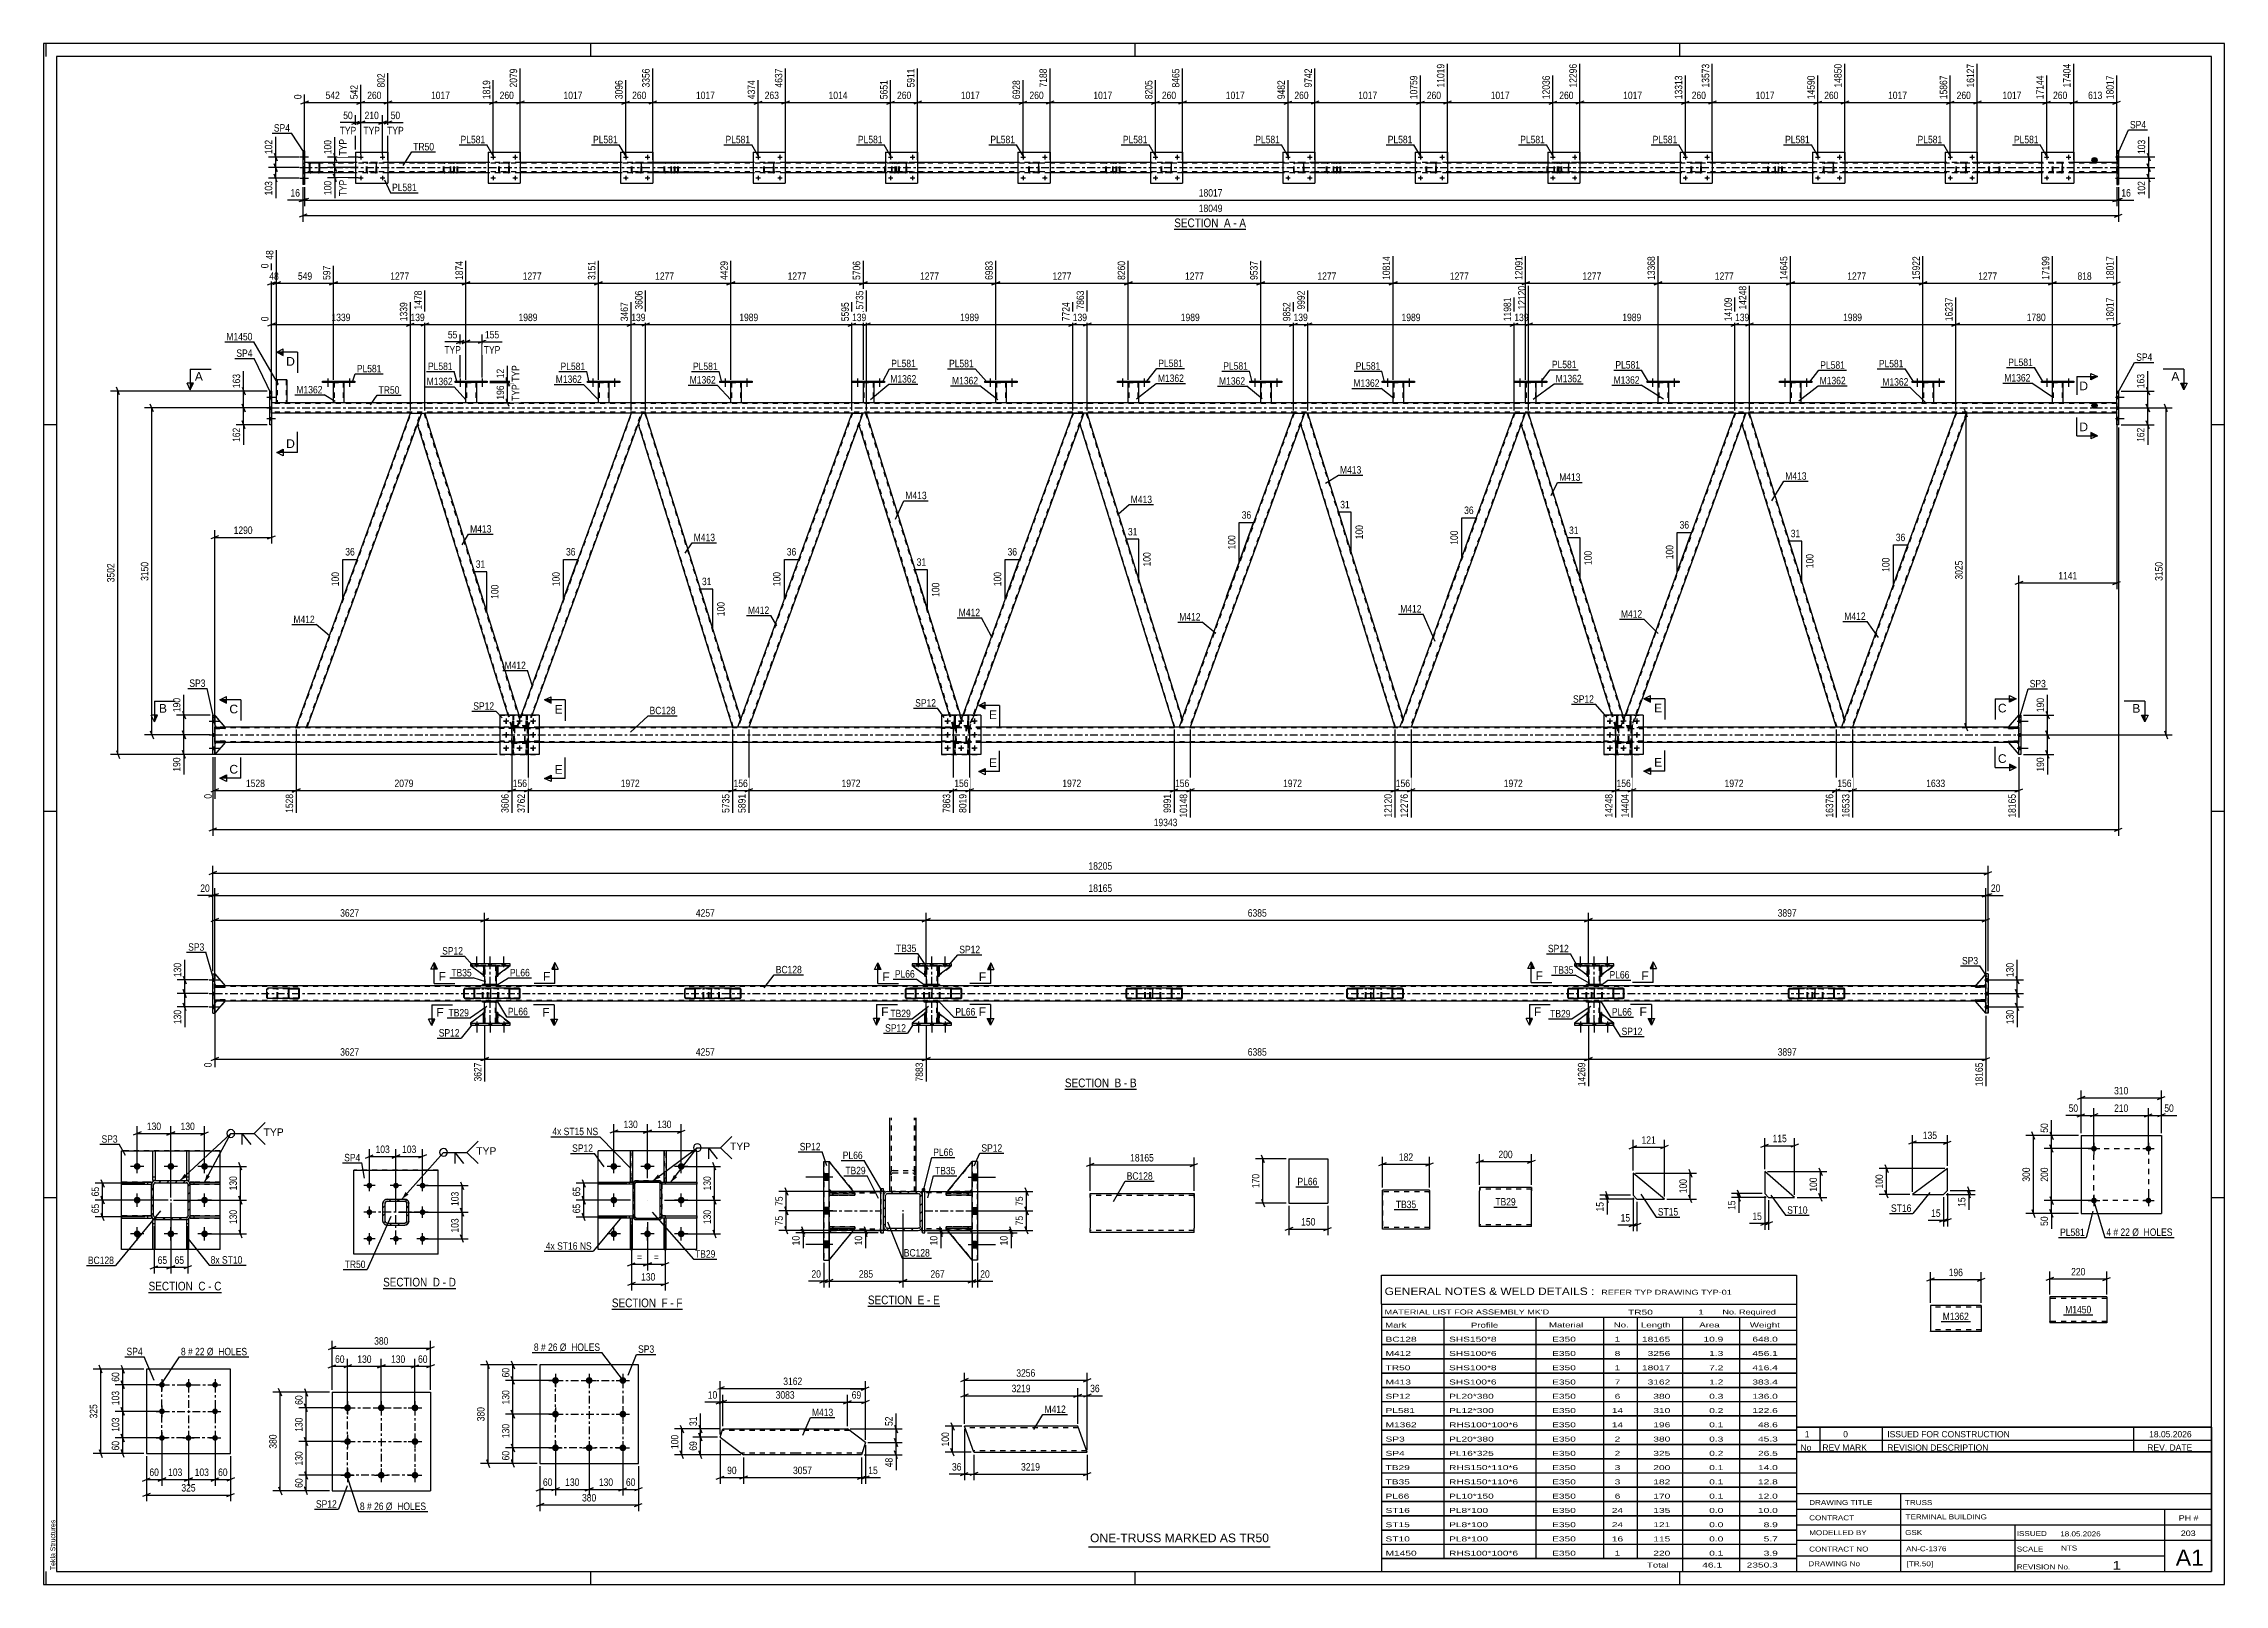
# Paper-space layout 'Layout1' of a CAD drawing. Header units: millimetres. Extents: x 0 to 841, y 0 to 594.
# The model-space entities are those that its viewports show. They can reach past a viewport. Long polylines and large blocks are cut down to what shows.
import ezdxf

# ---------------------------------------------------------------- set-up
doc = ezdxf.new("R2010")
doc.units = ezdxf.units.MM
doc.linetypes.add('DXK_LINE_DOT2', pattern=[3.9198, 1.9599, -1.9599])
doc.linetypes.add('DXK_LINE_DOT3', pattern=[5.9187, 2.979, -0.9799, 0.9799, -0.9799])
doc.layers.add('Viewport layer', color=7, linetype='Continuous', plot=False)
doc.styles.add('Arial', font='arial.ttf', dxfattribs={"height": 0.2})
doc.styles.add('Arial Narrow', font='ARIALN.TTF', dxfattribs={"height": 0.2})

# ---------------------------------------------------------------- blocks, each defined once
blk = doc.blocks.new('Unknown-232924716-1133 - 28920')
at = {"color": 5, "linetype": 'Continuous'}
for p, q in [((841, 594), (0, 594)), ((0, 594), (0, 0)), ((1, 589), (1, 594)), ((836, 589), (5, 589)), ((5, 589), (5, 5)), ((211, 589), (211, 594)), ((421, 589), (421, 594)), ((631, 589), (631, 594)), ((836, 5), (836, 589)), ((841, 0), (841, 594)), ((5, 447), (0, 447)), ((841, 447), (836, 447)), ((5, 298), (0, 298)), ((841, 298), (836, 298)), ((5, 149), (0, 149)), ((841, 149), (836, 149)), ((0, 0), (841, 0)), ((1, 0), (1, 5)), ((5, 5), (836, 5)), ((211, 0), (211, 5)), ((421, 0), (421, 5)), ((631, 0), (631, 5))]:
    blk.add_line(p, q, dxfattribs=at)
at = {"color": 174, "linetype": 'Continuous', "style": 'Arial'}
blk.add_text('Tekla Structures', height=1.9102, rotation=90, dxfattribs=at).set_placement((4.5, 5.5))
blk = doc.blocks.new('Unknown-232924716-11 - 2062')
at = {"color": 6, "linetype": 'Continuous'}
blk.add_line((436.04, 522.49), (463.69, 522.49), dxfattribs=at)
at = {"color": 0, "linetype": 'Continuous'}
blk.add_wipeout([(454.15, 523.24), (454.15, 526.74), (436.04, 526.74), (436.04, 523.24)], dxfattribs=at)
blk.add_wipeout([(457.75, 523.24), (457.75, 526.74), (455.2, 526.74), (455.2, 523.24)], dxfattribs=at)
at = {"color": 7, "linetype": 'Continuous', "style": 'Arial Narrow'}
blk.add_text('SECTION ', height=3.34, dxfattribs=at).set_placement((436.04, 523.24))
at = {"color": 0, "linetype": 'Continuous'}
blk.add_wipeout([(460.08, 523.24), (460.08, 526.74), (458.8, 526.74), (458.8, 523.24)], dxfattribs=at)
blk.add_wipeout([(463.69, 523.24), (463.69, 526.74), (461.13, 526.74), (461.13, 523.24)], dxfattribs=at)
at = {"color": 7, "linetype": 'Continuous', "style": 'Arial Narrow'}
for s, p in [('A', (455.2, 523.24)), ('-', (458.8, 523.24)), ('A', (461.13, 523.24))]:
    blk.add_text(s, height=3.34, dxfattribs=at).set_placement(p)
blk = doc.blocks.new('Unknown-232924716-12 - 3540')
at = {"color": 6, "linetype": 'Continuous'}
blk.add_line((393.87, 190.92), (421.51, 190.92), dxfattribs=at)
at = {"color": 0, "linetype": 'Continuous'}
blk.add_wipeout([(411.98, 191.67), (411.98, 195.17), (393.87, 195.17), (393.87, 191.67)], dxfattribs=at)
blk.add_wipeout([(415.58, 191.67), (415.58, 195.17), (413.03, 195.17), (413.03, 191.67)], dxfattribs=at)
at = {"color": 7, "linetype": 'Continuous', "style": 'Arial Narrow'}
blk.add_text('SECTION ', height=3.34, dxfattribs=at).set_placement((393.87, 191.67))
at = {"color": 0, "linetype": 'Continuous'}
blk.add_wipeout([(417.91, 191.67), (417.91, 195.17), (416.63, 195.17), (416.63, 191.67)], dxfattribs=at)
blk.add_wipeout([(421.51, 191.67), (421.51, 195.17), (418.96, 195.17), (418.96, 191.67)], dxfattribs=at)
at = {"color": 7, "linetype": 'Continuous', "style": 'Arial Narrow'}
for s, p in [('B', (413.03, 191.67)), ('B', (418.96, 191.67)), ('-', (416.63, 191.67))]:
    blk.add_text(s, height=3.34, dxfattribs=at).set_placement(p)
blk = doc.blocks.new('Unknown-232924716-13 - 4901')
at = {"color": 6, "linetype": 'Continuous'}
blk.add_line((40.5, 112.58), (68.57, 112.58), dxfattribs=at)
at = {"color": 0, "linetype": 'Continuous'}
blk.add_wipeout([(58.61, 113.33), (58.61, 116.83), (40.5, 116.83), (40.5, 113.33)], dxfattribs=at)
blk.add_wipeout([(62.43, 113.33), (62.43, 116.83), (59.66, 116.83), (59.66, 113.33)], dxfattribs=at)
at = {"color": 7, "linetype": 'Continuous', "style": 'Arial Narrow'}
blk.add_text('SECTION ', height=3.34, dxfattribs=at).set_placement((40.5, 113.33))
at = {"color": 0, "linetype": 'Continuous'}
blk.add_wipeout([(64.75, 113.33), (64.75, 116.83), (63.48, 116.83), (63.48, 113.33)], dxfattribs=at)
blk.add_wipeout([(68.57, 113.33), (68.57, 116.83), (65.8, 116.83), (65.8, 113.33)], dxfattribs=at)
at = {"color": 7, "linetype": 'Continuous', "style": 'Arial Narrow'}
for s, p in [('C', (59.66, 113.33)), ('-', (63.48, 113.33)), ('C', (65.8, 113.33))]:
    blk.add_text(s, height=3.34, dxfattribs=at).set_placement(p)
blk = doc.blocks.new('Unknown-232924716-14 - 5169')
at = {"color": 6, "linetype": 'Continuous'}
blk.add_line((130.93, 114.1), (159, 114.1), dxfattribs=at)
at = {"color": 0, "linetype": 'Continuous'}
blk.add_wipeout([(149.04, 114.85), (149.04, 118.35), (130.93, 118.35), (130.93, 114.85)], dxfattribs=at)
blk.add_wipeout([(152.86, 114.85), (152.86, 118.35), (150.09, 118.35), (150.09, 114.85)], dxfattribs=at)
at = {"color": 7, "linetype": 'Continuous', "style": 'Arial Narrow'}
blk.add_text('SECTION ', height=3.34, dxfattribs=at).set_placement((130.93, 114.85))
at = {"color": 0, "linetype": 'Continuous'}
blk.add_wipeout([(155.18, 114.85), (155.18, 118.35), (153.91, 118.35), (153.91, 114.85)], dxfattribs=at)
blk.add_wipeout([(159, 114.85), (159, 118.35), (156.23, 118.35), (156.23, 114.85)], dxfattribs=at)
at = {"color": 7, "linetype": 'Continuous', "style": 'Arial Narrow'}
for s, p in [('D', (150.09, 114.85)), ('D', (156.23, 114.85)), ('-', (153.91, 114.85))]:
    blk.add_text(s, height=3.34, dxfattribs=at).set_placement(p)
blk = doc.blocks.new('Unknown-232924716-15 - 10446')
at = {"color": 6, "linetype": 'Continuous'}
blk.add_line((317.91, 107.24), (345.56, 107.24), dxfattribs=at)
at = {"color": 0, "linetype": 'Continuous'}
blk.add_wipeout([(336.02, 107.99), (336.02, 111.49), (317.91, 111.49), (317.91, 107.99)], dxfattribs=at)
blk.add_wipeout([(339.63, 107.99), (339.63, 111.49), (337.07, 111.49), (337.07, 107.99)], dxfattribs=at)
at = {"color": 7, "linetype": 'Continuous', "style": 'Arial Narrow'}
blk.add_text('SECTION ', height=3.34, dxfattribs=at).set_placement((317.91, 107.99))
at = {"color": 0, "linetype": 'Continuous'}
blk.add_wipeout([(341.95, 107.99), (341.95, 111.49), (340.68, 111.49), (340.68, 107.99)], dxfattribs=at)
blk.add_wipeout([(345.56, 107.99), (345.56, 111.49), (343, 111.49), (343, 107.99)], dxfattribs=at)
at = {"color": 7, "linetype": 'Continuous', "style": 'Arial Narrow'}
for s, p in [('E', (337.07, 107.99)), ('-', (340.68, 107.99)), ('E', (343, 107.99))]:
    blk.add_text(s, height=3.34, dxfattribs=at).set_placement(p)
blk = doc.blocks.new('Unknown-232924716-17 - 4046')
at = {"color": 6, "linetype": 'Continuous'}
blk.add_line((219.16, 106.11), (246.37, 106.11), dxfattribs=at)
at = {"color": 0, "linetype": 'Continuous'}
blk.add_wipeout([(237.27, 106.86), (237.27, 110.36), (219.16, 110.36), (219.16, 106.86)], dxfattribs=at)
blk.add_wipeout([(240.66, 106.86), (240.66, 110.36), (238.32, 110.36), (238.32, 106.86)], dxfattribs=at)
at = {"color": 7, "linetype": 'Continuous', "style": 'Arial Narrow'}
blk.add_text('SECTION ', height=3.34, dxfattribs=at).set_placement((219.16, 106.86))
at = {"color": 0, "linetype": 'Continuous'}
blk.add_wipeout([(242.98, 106.86), (242.98, 110.36), (241.71, 110.36), (241.71, 106.86)], dxfattribs=at)
blk.add_wipeout([(246.37, 106.86), (246.37, 110.36), (244.03, 110.36), (244.03, 106.86)], dxfattribs=at)
at = {"color": 7, "linetype": 'Continuous', "style": 'Arial Narrow'}
for s, p in [('F', (238.32, 106.86)), ('F', (244.03, 106.86)), ('-', (241.71, 106.86))]:
    blk.add_text(s, height=3.34, dxfattribs=at).set_placement(p)
blk = doc.blocks.new('Part-232924716-19118 - 19117')
at = {"color": 2, "linetype": 'Continuous'}
for p, q in [((403.54, 149.09), (403.54, 150.69)), ((403.54, 150.69), (423.54, 150.69)), ((403.54, 149.09), (403.54, 137.29)), ((423.64, 150.69), (443.64, 150.69)), ((443.64, 150.69), (443.64, 149.09)), ((443.64, 149.09), (443.64, 137.29)), ((403.54, 135.81), (403.54, 137.29)), ((403.54, 135.69), (403.54, 135.81)), ((423.54, 135.69), (403.54, 135.69)), ((443.64, 135.69), (423.64, 135.69)), ((443.64, 135.69), (443.64, 137.29))]:
    blk.add_line(p, q, dxfattribs=at)
at = {"color": 7, "linetype": 'DXK_LINE_DOT2'}
for p, q in [((423.54, 149.89), (403.54, 149.89)), ((403.54, 149.7), (403.54, 149.09)), ((443.64, 149.89), (423.64, 149.89)), ((443.64, 149.09), (443.64, 150.57)), ((403.54, 136.49), (403.54, 136.55)), ((423.54, 136.49), (403.54, 136.49)), ((403.54, 135.69), (403.54, 135.81)), ((443.64, 136.49), (423.64, 136.49)), ((443.64, 136.55), (443.64, 137.29)), ((443.64, 136.49), (443.64, 136.55)), ((443.64, 136.49), (443.64, 136.55)), ((443.64, 135.69), (443.64, 135.81))]:
    blk.add_line(p, q, dxfattribs=at)
blk = doc.blocks.new('Part-232924716-19029 - 19028')
at = {"color": 2, "linetype": 'Continuous'}
for p, q in [((480.21, 164), (480.21, 147)), ((480.21, 164), (495.21, 164)), ((495.21, 164), (495.21, 147)), ((480.21, 147), (495.21, 147))]:
    blk.add_line(p, q, dxfattribs=at)
blk = doc.blocks.new('Part-232924716-23497 - 2062')
at = {"color": 2, "linetype": 'Continuous'}
for p, q in [((528.97, 552.21), (528.97, 540.21)), ((528.97, 552.21), (541.37, 552.21)), ((541.37, 552.21), (541.37, 540.21)), ((528.97, 540.21), (541.37, 540.21))]:
    blk.add_line(p, q, dxfattribs=at)
blk = doc.blocks.new('Part-232924716-2152 - 2062')
at = {"color": 7, "linetype": 'DXK_LINE_DOT2'}
for p, q in [((582.58, 547.92), (582.56, 547.73)), ((582.56, 544.69), (582.56, 547.73)), ((582.64, 548.07), (582.58, 547.92)), ((582.73, 548.18), (582.64, 548.07)), ((582.7, 547.73), (582.71, 547.82)), ((582.7, 544.69), (582.7, 547.73)), ((582.71, 547.82), (582.74, 547.9)), ((582.83, 548.21), (582.73, 548.18)), ((582.74, 547.9), (582.78, 547.95)), ((582.78, 547.95), (582.83, 547.97)), ((595.11, 548.21), (582.83, 548.21)), ((595.11, 547.97), (582.83, 547.97)), ((584.11, 548.21), (584.11, 547.97)), ((585.12, 548.18), (584.92, 548.21)), ((584.92, 547.97), (585.02, 547.95)), ((585.02, 547.95), (585.1, 547.9)), ((585.1, 547.9), (585.15, 547.82)), ((585.15, 547.82), (585.17, 547.73)), ((585.17, 544.69), (585.17, 547.73)), ((585.4, 547.87), (585.39, 547.92)), ((585.43, 547.73), (585.4, 547.87)), ((585.43, 544.69), (585.43, 547.73)), ((582.56, 544.69), (582.58, 544.51)), ((582.58, 544.51), (582.64, 544.35)), ((582.64, 544.35), (582.73, 544.25)), ((582.71, 544.6), (582.7, 544.69)), ((582.74, 544.52), (582.71, 544.6)), ((582.73, 544.25), (582.83, 544.21)), ((582.78, 544.47), (582.74, 544.52)), ((582.83, 544.45), (582.78, 544.47)), ((595.11, 544.45), (582.83, 544.45)), ((595.11, 544.21), (582.83, 544.21)), ((584.11, 544.21), (584.11, 544.45)), ((585.02, 544.47), (584.92, 544.45)), ((584.92, 544.21), (585.12, 544.25)), ((585.1, 544.52), (585.02, 544.47)), ((585.15, 544.6), (585.1, 544.52)), ((585.17, 544.69), (585.15, 544.6)), ((585.39, 544.51), (585.41, 544.63)), ((585.41, 544.63), (585.43, 544.69))]:
    blk.add_line(p, q, dxfattribs=at)
for centre, start, end in [((584.94, 547.72), 23.84941, 68.8059), ((584.94, 544.71), 291.1941, 336.15059)]:
    blk.add_arc(centre, 0.492, start, end, dxfattribs=at)
blk = doc.blocks.new('Bolt-232924716-2096 - 2062')
at = {"linetype": 'Continuous'}
for points in [[(800.14, 549.87), (800.14, 550.75), (799.5, 550.75), (799.5, 549.87)], [(800.14, 549.87), (800.14, 550.75), (799.5, 550.75), (799.5, 549.87)], [(800.14, 549.87), (800.14, 550.75), (799.5, 550.75), (799.5, 549.87)], [(800.14, 545.77), (800.14, 546.65), (799.5, 546.65), (799.5, 545.77)], [(800.14, 545.77), (800.14, 546.65), (799.5, 546.65), (799.5, 545.77)], [(800.14, 541.67), (800.14, 542.55), (799.5, 542.55), (799.5, 541.67)], [(800.14, 541.67), (800.14, 542.55), (799.5, 542.55), (799.5, 541.67)], [(800.14, 541.67), (800.14, 542.55), (799.5, 542.55), (799.5, 541.67)]]:
    blk.add_hatch(color=1, dxfattribs=at).paths.add_polyline_path(points)
at = {"color": 1, "linetype": 'Continuous'}
for p, q in [((798.98, 550.31), (802.3, 550.31)), ((798.98, 550.31), (802.3, 550.31)), ((798.98, 550.31), (802.3, 550.31)), ((799.5, 550.75), (800.14, 550.75)), ((799.5, 550.75), (800.14, 550.75)), ((799.5, 550.75), (800.14, 550.75)), ((799.5, 549.87), (800.14, 549.87)), ((799.5, 549.87), (800.14, 549.87)), ((799.5, 549.87), (800.14, 549.87)), ((799.5, 546.65), (800.14, 546.65)), ((799.5, 546.65), (800.14, 546.65)), ((798.98, 546.21), (802.3, 546.21)), ((798.98, 546.21), (802.3, 546.21)), ((798.98, 542.11), (802.3, 542.11)), ((798.98, 542.11), (802.3, 542.11)), ((798.98, 542.11), (802.3, 542.11)), ((799.5, 545.77), (800.14, 545.77)), ((799.5, 545.77), (800.14, 545.77)), ((799.5, 542.55), (800.14, 542.55)), ((799.5, 542.55), (800.14, 542.55)), ((799.5, 542.55), (800.14, 542.55)), ((799.5, 541.67), (800.14, 541.67)), ((799.5, 541.67), (800.14, 541.67)), ((799.5, 541.67), (800.14, 541.67))]:
    blk.add_line(p, q, dxfattribs=at)
blk = doc.blocks.new('Bolt-232924716-23535 - 2062')
at = {"linetype": 'Continuous'}
for points in [[(772.92, 542.21, -1), (772.04, 542.21, -1)], [(781.32, 542.21, -1), (780.44, 542.21, -1)]]:
    blk.add_hatch(color=1, dxfattribs=at).paths.add_polyline_path(points)
at = {"color": 1, "linetype": 'Continuous'}
for p, q in [((771.6, 542.21), (773.36, 542.21)), ((772.48, 543.09), (772.48, 541.33)), ((780, 542.21), (781.76, 542.21)), ((780.88, 543.09), (780.88, 541.33))]:
    blk.add_line(p, q, dxfattribs=at)
blk = doc.blocks.new('Part-232924716-2170 - 2062')
at = {"color": 2, "linetype": 'Continuous'}
for p, q in [((800.14, 552.71), (799.5, 552.71)), ((799.5, 552.71), (799.5, 539.71)), ((800.14, 552.71), (800.14, 539.71)), ((799.5, 539.71), (800.14, 539.71))]:
    blk.add_line(p, q, dxfattribs=at)
at = {"color": 7, "linetype": 'DXK_LINE_DOT2'}
blk.add_line((800.14, 539.71), (800.14, 552.71), dxfattribs=at)
blk = doc.blocks.new('Part-232924716-23495 - 2062')
at = {"color": 2, "linetype": 'Continuous'}
for p, q in [((477.89, 552.21), (477.89, 540.21)), ((477.89, 552.21), (490.29, 552.21)), ((490.29, 552.21), (490.29, 540.21)), ((477.89, 540.21), (490.29, 540.21))]:
    blk.add_line(p, q, dxfattribs=at)
blk = doc.blocks.new('Bolt-232924716-2098 - 2062')
at = {"linetype": 'Continuous'}
for points in [[(100.63, 549.87), (100.63, 550.75), (99.99, 550.75), (99.99, 549.87)], [(100.63, 549.87), (100.63, 550.75), (99.99, 550.75), (99.99, 549.87)], [(100.63, 549.87), (100.63, 550.75), (99.99, 550.75), (99.99, 549.87)], [(100.63, 545.77), (100.63, 546.65), (99.99, 546.65), (99.99, 545.77)], [(100.63, 545.77), (100.63, 546.65), (99.99, 546.65), (99.99, 545.77)], [(100.63, 541.67), (100.63, 542.55), (99.99, 542.55), (99.99, 541.67)], [(100.63, 541.67), (100.63, 542.55), (99.99, 542.55), (99.99, 541.67)], [(100.63, 541.67), (100.63, 542.55), (99.99, 542.55), (99.99, 541.67)]]:
    blk.add_hatch(color=1, dxfattribs=at).paths.add_polyline_path(points)
at = {"color": 1, "linetype": 'Continuous'}
for p, q in [((98.83, 550.31), (102.15, 550.31)), ((98.83, 550.31), (102.15, 550.31)), ((98.83, 550.31), (102.15, 550.31)), ((99.99, 550.75), (100.63, 550.75)), ((99.99, 550.75), (100.63, 550.75)), ((99.99, 550.75), (100.63, 550.75)), ((99.99, 549.87), (100.63, 549.87)), ((99.99, 549.87), (100.63, 549.87)), ((99.99, 549.87), (100.63, 549.87)), ((99.99, 546.65), (100.63, 546.65)), ((99.99, 546.65), (100.63, 546.65)), ((98.83, 546.21), (102.15, 546.21)), ((98.83, 546.21), (102.15, 546.21)), ((98.83, 542.11), (102.15, 542.11)), ((98.83, 542.11), (102.15, 542.11)), ((98.83, 542.11), (102.15, 542.11)), ((99.99, 545.77), (100.63, 545.77)), ((99.99, 545.77), (100.63, 545.77)), ((99.99, 542.55), (100.63, 542.55)), ((99.99, 542.55), (100.63, 542.55)), ((99.99, 542.55), (100.63, 542.55)), ((99.99, 541.67), (100.63, 541.67)), ((99.99, 541.67), (100.63, 541.67)), ((99.99, 541.67), (100.63, 541.67))]:
    blk.add_line(p, q, dxfattribs=at)
blk = doc.blocks.new('Part-232924716-23490 - 2062')
at = {"color": 7, "linetype": 'DXK_LINE_DOT2'}
for p, q in [((379.93, 547.73), (379.97, 547.92)), ((379.97, 547.92), (379.93, 547.73)), ((379.93, 544.69), (379.93, 547.73)), ((379.93, 544.69), (379.93, 547.73)), ((380.17, 547.73), (380.19, 547.82)), ((380.17, 544.69), (380.17, 547.73)), ((380.17, 544.69), (380.17, 547.73)), ((380.19, 547.82), (380.24, 547.9)), ((380.23, 548.18), (380.41, 548.21)), ((380.41, 548.21), (380.23, 548.18)), ((380.24, 547.9), (380.32, 547.95)), ((380.32, 547.95), (380.41, 547.97)), ((383.45, 548.21), (380.41, 548.21)), ((383.45, 547.97), (380.41, 547.97)), ((383.45, 548.21), (383.64, 548.18)), ((383.64, 548.18), (383.45, 548.21)), ((383.45, 547.97), (383.54, 547.95)), ((383.54, 547.95), (383.62, 547.9)), ((383.62, 547.9), (383.67, 547.82)), ((383.67, 547.82), (383.69, 547.73)), ((383.69, 544.69), (383.69, 547.73)), ((383.69, 547.73), (383.69, 544.69)), ((383.9, 547.92), (383.93, 547.73)), ((383.93, 547.73), (383.9, 547.92)), ((383.93, 544.69), (383.93, 547.73)), ((383.93, 544.69), (383.93, 547.73)), ((379.97, 544.51), (379.93, 544.69)), ((379.93, 544.69), (379.97, 544.51)), ((380.19, 544.6), (380.17, 544.69)), ((380.24, 544.52), (380.19, 544.6)), ((380.41, 544.21), (380.23, 544.25)), ((380.23, 544.25), (380.41, 544.21)), ((380.32, 544.47), (380.24, 544.52)), ((380.41, 544.45), (380.32, 544.47)), ((383.45, 544.45), (380.41, 544.45)), ((383.45, 544.21), (380.41, 544.21)), ((383.54, 544.47), (383.45, 544.45)), ((383.64, 544.25), (383.45, 544.21)), ((383.45, 544.21), (383.64, 544.25)), ((383.62, 544.52), (383.54, 544.47)), ((383.67, 544.6), (383.62, 544.52)), ((383.69, 544.69), (383.67, 544.6)), ((383.93, 544.69), (383.9, 544.51)), ((383.9, 544.51), (383.93, 544.69))]:
    blk.add_line(p, q, dxfattribs=at)
at = {"color": 7, "linetype": 'DXK_LINE_DOT3'}
blk.add_line((381.93, 546.21), (381.93, 546.21), dxfattribs=at)
at = {"color": 7, "linetype": 'DXK_LINE_DOT2'}
for centre, start, end in [((380.41, 547.73), 112.5, 157.5), ((380.41, 547.73), 112.5, 157.5), ((383.45, 547.73), 22.5, 67.5), ((383.45, 547.73), 22.5, 67.5), ((380.41, 544.69), 202.5, 247.5), ((380.41, 544.69), 202.5, 247.5), ((383.45, 544.69), 292.5, 337.5), ((383.45, 544.69), 292.5, 337.5)]:
    blk.add_arc(centre, 0.48, start, end, dxfattribs=at)
blk = doc.blocks.new('Part-232924716-2103 - 2062')
at = {"linetype": 'Continuous'}
blk.add_hatch(color=2, dxfattribs=at).paths.add_polyline_path([(790.93, 548.21), (790.13, 549.61), (791.73, 549.61)])
at = {"color": 2, "linetype": 'Continuous'}
for p, q in [((120.33, 548.21), (100.63, 548.21)), ((171.41, 548.21), (132.73, 548.21)), ((222.49, 548.21), (183.81, 548.21)), ((273.57, 548.21), (234.89, 548.21)), ((324.65, 548.21), (285.97, 548.21)), ((375.73, 548.21), (337.05, 548.21)), ((426.81, 548.21), (388.13, 548.21)), ((477.89, 548.21), (439.21, 548.21)), ((528.97, 548.21), (490.29, 548.21)), ((580.05, 548.21), (541.37, 548.21)), ((631.13, 548.21), (592.45, 548.21)), ((682.21, 548.21), (643.53, 548.21)), ((733.3, 548.21), (694.61, 548.21)), ((762.38, 548.21), (745.7, 548.21)), ((770.48, 548.21), (762.48, 548.21)), ((790.88, 548.21), (782.88, 548.21)), ((790.93, 548.21), (790.13, 549.61)), ((790.13, 549.61), (791.73, 549.61)), ((791.73, 549.61), (790.93, 548.21)), ((799.5, 548.21), (790.98, 548.21)), ((103.03, 544.21), (100.63, 544.21)), ((120.33, 544.21), (106.08, 544.21)), ((171.41, 544.21), (132.73, 544.21)), ((222.49, 544.21), (183.81, 544.21)), ((273.57, 544.21), (234.89, 544.21)), ((324.65, 544.21), (285.97, 544.21)), ((375.73, 544.21), (337.05, 544.21)), ((426.81, 544.21), (388.13, 544.21)), ((477.89, 544.21), (439.21, 544.21)), ((528.97, 544.21), (490.29, 544.21)), ((580.05, 544.21), (541.37, 544.21)), ((631.13, 544.21), (592.45, 544.21)), ((682.21, 544.21), (643.53, 544.21)), ((733.3, 544.21), (694.61, 544.21)), ((762.38, 544.21), (745.7, 544.21)), ((770.48, 544.21), (762.48, 544.21)), ((790.88, 544.21), (782.88, 544.21)), ((799.5, 544.21), (790.98, 544.21))]:
    blk.add_line(p, q, dxfattribs=at)
at = {"color": 7, "linetype": 'DXK_LINE_DOT2'}
for p, q in [((100.63, 544.21), (100.63, 548.21)), ((762.38, 547.89), (100.63, 547.89)), ((132.73, 548.21), (120.33, 548.21)), ((183.81, 548.21), (171.41, 548.21)), ((234.89, 548.21), (222.49, 548.21)), ((285.97, 548.21), (273.57, 548.21)), ((337.05, 548.21), (324.65, 548.21)), ((388.13, 548.21), (375.73, 548.21)), ((439.21, 548.21), (426.81, 548.21)), ((490.29, 548.21), (477.89, 548.21)), ((541.37, 548.21), (528.97, 548.21)), ((592.45, 548.21), (580.05, 548.21)), ((643.53, 548.21), (631.13, 548.21)), ((694.61, 548.21), (682.21, 548.21)), ((745.7, 548.21), (733.3, 548.21)), ((790.88, 547.89), (762.48, 547.89)), ((782.88, 548.21), (770.48, 548.21)), ((799.5, 547.89), (790.98, 547.89)), ((799.5, 544.21), (799.5, 548.21)), ((762.38, 544.53), (100.63, 544.53)), ((106.08, 544.21), (103.03, 544.21)), ((132.73, 544.21), (120.33, 544.21)), ((183.81, 544.21), (171.41, 544.21)), ((234.89, 544.21), (222.49, 544.21)), ((285.97, 544.21), (273.57, 544.21)), ((337.05, 544.21), (324.65, 544.21)), ((388.13, 544.21), (375.73, 544.21)), ((439.21, 544.21), (426.81, 544.21)), ((490.29, 544.21), (477.89, 544.21)), ((541.37, 544.21), (528.97, 544.21)), ((592.45, 544.21), (580.05, 544.21)), ((643.53, 544.21), (631.13, 544.21)), ((694.61, 544.21), (682.21, 544.21)), ((745.7, 544.21), (733.3, 544.21)), ((790.88, 544.53), (762.48, 544.53)), ((782.88, 544.21), (770.48, 544.21)), ((799.5, 544.53), (790.98, 544.53))]:
    blk.add_line(p, q, dxfattribs=at)
at = {"color": 7, "linetype": 'DXK_LINE_DOT3'}
for p, q in [((100.63, 546.21), (762.38, 546.21)), ((762.48, 546.21), (790.88, 546.21)), ((790.98, 546.21), (799.5, 546.21))]:
    blk.add_line(p, q, dxfattribs=at)
at = {"color": 2, "linetype": 'Continuous'}
blk.add_circle((790.93, 549.11), 1, dxfattribs=at)
blk = doc.blocks.new('Part-232924716-23496 - 2062')
at = {"color": 7, "linetype": 'DXK_LINE_DOT2'}
for p, q in [((533.17, 547.73), (533.21, 547.92)), ((533.21, 547.92), (533.17, 547.73)), ((533.17, 544.69), (533.17, 547.73)), ((533.17, 544.69), (533.17, 547.73)), ((533.41, 547.73), (533.43, 547.82)), ((533.41, 544.69), (533.41, 547.73)), ((533.41, 544.69), (533.41, 547.73)), ((533.43, 547.82), (533.48, 547.9)), ((533.47, 548.17), (533.65, 548.21)), ((533.65, 548.21), (533.47, 548.17)), ((533.48, 547.9), (533.56, 547.95)), ((533.56, 547.95), (533.65, 547.97)), ((536.69, 548.21), (533.65, 548.21)), ((536.69, 547.97), (533.65, 547.97)), ((536.69, 548.21), (536.88, 548.17)), ((536.88, 548.17), (536.69, 548.21)), ((536.69, 547.97), (536.78, 547.95)), ((536.78, 547.95), (536.86, 547.9)), ((536.86, 547.9), (536.91, 547.82)), ((536.91, 547.82), (536.93, 547.73)), ((536.93, 544.69), (536.93, 547.73)), ((536.93, 547.73), (536.93, 544.69)), ((537.14, 547.92), (537.17, 547.73)), ((537.17, 547.73), (537.14, 547.92)), ((537.17, 544.69), (537.17, 547.73)), ((537.17, 544.69), (537.17, 547.73)), ((533.21, 544.51), (533.17, 544.69)), ((533.17, 544.69), (533.21, 544.51)), ((533.43, 544.6), (533.41, 544.69)), ((533.48, 544.52), (533.43, 544.6)), ((533.65, 544.21), (533.47, 544.25)), ((533.47, 544.25), (533.65, 544.21)), ((533.56, 544.47), (533.48, 544.52)), ((533.65, 544.45), (533.56, 544.47)), ((536.69, 544.45), (533.65, 544.45)), ((536.69, 544.21), (533.65, 544.21)), ((536.78, 544.47), (536.69, 544.45)), ((536.88, 544.25), (536.69, 544.21)), ((536.69, 544.21), (536.88, 544.25)), ((536.86, 544.52), (536.78, 544.47)), ((536.91, 544.6), (536.86, 544.52)), ((536.93, 544.69), (536.91, 544.6)), ((537.17, 544.69), (537.14, 544.51)), ((537.14, 544.51), (537.17, 544.69))]:
    blk.add_line(p, q, dxfattribs=at)
at = {"color": 7, "linetype": 'DXK_LINE_DOT3'}
blk.add_line((535.17, 546.21), (535.17, 546.21), dxfattribs=at)
at = {"color": 7, "linetype": 'DXK_LINE_DOT2'}
for centre, start, end in [((533.65, 547.73), 112.5, 157.5), ((533.65, 547.73), 112.5, 157.5), ((536.69, 547.73), 22.5, 67.5), ((536.69, 547.73), 22.5, 67.5), ((533.65, 544.69), 202.5, 247.5), ((533.65, 544.69), 202.5, 247.5), ((536.69, 544.69), 292.5, 337.5), ((536.69, 544.69), 292.5, 337.5)]:
    blk.add_arc(centre, 0.48, start, end, dxfattribs=at)
blk = doc.blocks.new('Part-232924716-2153 - 2062')
at = {"color": 7, "linetype": 'DXK_LINE_DOT2'}
for p, q in [((667.72, 547.92), (667.7, 547.73)), ((667.7, 544.69), (667.7, 547.73)), ((667.77, 548.07), (667.72, 547.92)), ((667.86, 548.18), (667.77, 548.07)), ((667.83, 547.73), (667.84, 547.82)), ((667.83, 544.69), (667.83, 547.73)), ((667.84, 547.82), (667.87, 547.9)), ((667.97, 548.21), (667.86, 548.18)), ((667.87, 547.9), (667.91, 547.95)), ((667.91, 547.95), (667.97, 547.97)), ((680.25, 548.21), (667.97, 548.21)), ((680.25, 547.97), (667.97, 547.97)), ((669.24, 547.97), (669.24, 548.21)), ((670.25, 548.18), (670.06, 548.21)), ((670.06, 547.97), (670.15, 547.95)), ((670.15, 547.95), (670.24, 547.9)), ((670.24, 547.9), (670.29, 547.82)), ((670.29, 547.82), (670.31, 547.73)), ((670.31, 544.69), (670.31, 547.73)), ((670.53, 547.87), (670.52, 547.92)), ((670.56, 547.73), (670.53, 547.87)), ((670.56, 544.69), (670.56, 547.73)), ((667.7, 544.69), (667.72, 544.51)), ((667.72, 544.51), (667.77, 544.35)), ((667.77, 544.35), (667.86, 544.25)), ((667.84, 544.6), (667.83, 544.69)), ((667.87, 544.52), (667.84, 544.6)), ((667.86, 544.25), (667.97, 544.21)), ((667.91, 544.47), (667.87, 544.52)), ((667.97, 544.45), (667.91, 544.47)), ((680.25, 544.45), (667.97, 544.45)), ((680.25, 544.21), (667.97, 544.21)), ((669.24, 544.21), (669.24, 544.45)), ((670.15, 544.47), (670.06, 544.45)), ((670.06, 544.21), (670.25, 544.25)), ((670.24, 544.52), (670.15, 544.47)), ((670.29, 544.6), (670.24, 544.52)), ((670.29, 544.63), (670.31, 544.69)), ((670.29, 544.6), (670.29, 544.63)), ((670.52, 544.51), (670.54, 544.61)), ((670.54, 544.61), (670.56, 544.69))]:
    blk.add_line(p, q, dxfattribs=at)
blk.add_arc((670.07, 547.72), 0.492, 23.84941, 68.8059, dxfattribs=at)
blk = doc.blocks.new('Part-232924716-23515 - 2062')
at = {"color": 2, "linetype": 'Continuous'}
for p, q in [((171.41, 552.21), (171.41, 540.21)), ((171.41, 552.21), (183.81, 552.21)), ((183.81, 552.21), (183.81, 540.21)), ((171.41, 540.21), (183.81, 540.21))]:
    blk.add_line(p, q, dxfattribs=at)
blk = doc.blocks.new('Part-232924716-2172 - 2062')
at = {"color": 7, "linetype": 'DXK_LINE_DOT2'}
for p, q in [((243.06, 548.21), (227.93, 548.21)), ((243.06, 547.97), (227.93, 547.97)), ((239.34, 547.87), (239.31, 547.73)), ((239.31, 544.69), (239.31, 547.73)), ((239.35, 547.92), (239.34, 547.87)), ((239.57, 547.73), (239.59, 547.82)), ((239.57, 544.69), (239.57, 547.73)), ((239.59, 547.82), (239.64, 547.9)), ((239.83, 548.21), (239.63, 548.18)), ((239.64, 547.9), (239.73, 547.95)), ((239.73, 547.95), (239.83, 547.97)), ((243.26, 548.18), (243.06, 548.21)), ((243.06, 547.97), (243.16, 547.95)), ((243.16, 547.95), (243.24, 547.9)), ((243.24, 547.9), (243.3, 547.82)), ((243.3, 547.82), (243.32, 547.73)), ((243.32, 544.69), (243.32, 547.73)), ((243.54, 547.87), (243.53, 547.92)), ((243.57, 547.73), (243.54, 547.87)), ((243.57, 544.69), (243.57, 547.73)), ((243.06, 544.45), (227.93, 544.45)), ((243.06, 544.21), (227.93, 544.21)), ((239.31, 544.69), (239.33, 544.61)), ((239.33, 544.61), (239.35, 544.51)), ((239.58, 544.63), (239.57, 544.69)), ((239.59, 544.6), (239.58, 544.63)), ((239.64, 544.52), (239.59, 544.6)), ((239.63, 544.25), (239.83, 544.21)), ((239.73, 544.47), (239.64, 544.52)), ((239.83, 544.45), (239.73, 544.47)), ((243.16, 544.47), (243.06, 544.45)), ((243.06, 544.21), (243.26, 544.25)), ((243.24, 544.52), (243.16, 544.47)), ((243.3, 544.6), (243.24, 544.52)), ((243.3, 544.63), (243.32, 544.69)), ((243.3, 544.6), (243.3, 544.63)), ((243.53, 544.51), (243.55, 544.61)), ((243.55, 544.61), (243.57, 544.69))]:
    blk.add_line(p, q, dxfattribs=at)
for centre, start, end in [((239.81, 547.71), 110.75832, 155.68004), ((243.08, 547.71), 24.31996, 69.24168), ((239.81, 544.71), 204.31996, 249.24168)]:
    blk.add_arc(centre, 0.496, start, end, dxfattribs=at)
blk = doc.blocks.new('Part-232924716-23517 - 2062')
at = {"color": 2, "linetype": 'Continuous'}
for p, q in [((120.33, 552.21), (120.33, 540.21)), ((120.33, 552.21), (132.73, 552.21)), ((132.73, 552.21), (132.73, 540.21)), ((120.33, 540.21), (132.73, 540.21))]:
    blk.add_line(p, q, dxfattribs=at)
blk = doc.blocks.new('Part-232924716-23516 - 2062')
at = {"color": 7, "linetype": 'DXK_LINE_DOT2'}
for p, q in [((124.53, 547.73), (124.57, 547.92)), ((124.57, 547.92), (124.53, 547.73)), ((124.53, 544.69), (124.53, 547.73)), ((124.53, 544.69), (124.53, 547.73)), ((124.77, 547.73), (124.79, 547.82)), ((124.77, 544.69), (124.77, 547.73)), ((124.77, 544.69), (124.77, 547.73)), ((124.79, 547.82), (124.84, 547.9)), ((124.83, 548.18), (125.01, 548.21)), ((125.01, 548.21), (124.83, 548.18)), ((124.84, 547.9), (124.92, 547.95)), ((124.92, 547.95), (125.01, 547.97)), ((128.05, 548.21), (125.01, 548.21)), ((128.05, 547.97), (125.01, 547.97)), ((128.05, 548.21), (128.23, 548.18)), ((128.23, 548.18), (128.05, 548.21)), ((128.05, 547.97), (128.14, 547.95)), ((128.14, 547.95), (128.22, 547.9)), ((128.22, 547.9), (128.27, 547.82)), ((128.27, 547.82), (128.29, 547.73)), ((128.29, 544.69), (128.29, 547.73)), ((128.29, 547.73), (128.29, 544.69)), ((128.49, 547.92), (128.53, 547.73)), ((128.53, 547.73), (128.49, 547.92)), ((128.53, 544.69), (128.53, 547.73)), ((128.53, 544.69), (128.53, 547.73)), ((124.57, 544.51), (124.53, 544.69)), ((124.53, 544.69), (124.57, 544.51)), ((124.79, 544.6), (124.77, 544.69)), ((124.84, 544.52), (124.79, 544.6)), ((125.01, 544.21), (124.83, 544.25)), ((124.83, 544.25), (125.01, 544.21)), ((124.92, 544.47), (124.84, 544.52)), ((125.01, 544.45), (124.92, 544.47)), ((128.05, 544.45), (125.01, 544.45)), ((128.05, 544.21), (125.01, 544.21)), ((128.14, 544.47), (128.05, 544.45)), ((128.23, 544.25), (128.05, 544.21)), ((128.05, 544.21), (128.23, 544.25)), ((128.22, 544.52), (128.14, 544.47)), ((128.27, 544.6), (128.22, 544.52)), ((128.29, 544.69), (128.27, 544.6)), ((128.53, 544.69), (128.49, 544.51)), ((128.49, 544.51), (128.53, 544.69))]:
    blk.add_line(p, q, dxfattribs=at)
at = {"color": 7, "linetype": 'DXK_LINE_DOT3'}
blk.add_line((126.53, 546.21), (126.53, 546.21), dxfattribs=at)
at = {"color": 7, "linetype": 'DXK_LINE_DOT2'}
for centre, start, end in [((125.01, 547.73), 112.5, 157.5), ((125.01, 547.73), 112.5, 157.5), ((128.05, 547.73), 22.5, 67.5), ((128.05, 547.73), 22.5, 67.5), ((125.01, 544.69), 202.5, 247.5), ((125.01, 544.69), 202.5, 247.5), ((128.05, 544.69), 292.5, 337.5), ((128.05, 544.69), 292.5, 337.5)]:
    blk.add_arc(centre, 0.48, start, end, dxfattribs=at)
blk = doc.blocks.new('Part-232924716-2173 - 2062')
at = {"color": 7, "linetype": 'DXK_LINE_DOT2'}
for p, q in [((328.19, 548.21), (313.06, 548.21)), ((328.19, 547.97), (313.06, 547.97)), ((324.48, 547.87), (324.45, 547.73)), ((324.45, 544.69), (324.45, 547.73)), ((324.49, 547.92), (324.48, 547.87)), ((324.7, 547.73), (324.72, 547.82)), ((324.7, 544.69), (324.7, 547.73)), ((324.72, 547.82), (324.78, 547.9)), ((324.96, 548.21), (324.76, 548.18)), ((324.78, 547.9), (324.86, 547.95)), ((324.86, 547.95), (324.96, 547.97)), ((328.39, 548.18), (328.19, 548.21)), ((328.19, 547.97), (328.29, 547.95)), ((328.29, 547.95), (328.37, 547.9)), ((328.37, 547.9), (328.43, 547.82)), ((328.43, 547.82), (328.45, 547.73)), ((328.45, 544.69), (328.45, 547.73)), ((328.68, 547.87), (328.67, 547.92)), ((328.71, 547.73), (328.68, 547.87)), ((328.71, 544.69), (328.71, 547.73)), ((328.19, 544.45), (313.06, 544.45)), ((328.19, 544.21), (313.06, 544.21)), ((324.45, 544.69), (324.47, 544.61)), ((324.47, 544.61), (324.49, 544.51)), ((324.72, 544.6), (324.7, 544.69)), ((324.78, 544.52), (324.72, 544.6)), ((324.76, 544.25), (324.96, 544.21)), ((324.86, 544.47), (324.78, 544.52)), ((324.96, 544.45), (324.86, 544.47)), ((328.29, 544.47), (328.19, 544.45)), ((328.19, 544.21), (328.39, 544.25)), ((328.37, 544.52), (328.29, 544.47)), ((328.43, 544.6), (328.37, 544.52)), ((328.45, 544.69), (328.43, 544.6)), ((328.67, 544.51), (328.69, 544.63)), ((328.69, 544.63), (328.71, 544.69))]:
    blk.add_line(p, q, dxfattribs=at)
for centre, start, end in [((324.94, 547.71), 110.75832, 155.68004), ((328.21, 547.71), 24.31996, 69.24168), ((328.21, 544.71), 290.75832, 335.68004)]:
    blk.add_arc(centre, 0.496, start, end, dxfattribs=at)
blk = doc.blocks.new('Bolt-232924716-23523 - 2062')
at = {"linetype": 'Continuous'}
for points in [[(480.33, 542.21, -1), (479.45, 542.21, -1)], [(488.73, 542.21, -1), (487.85, 542.21, -1)]]:
    blk.add_hatch(color=1, dxfattribs=at).paths.add_polyline_path(points)
at = {"color": 1, "linetype": 'Continuous'}
for p, q in [((479.01, 542.21), (480.77, 542.21)), ((479.89, 543.09), (479.89, 541.33)), ((487.41, 542.21), (489.17, 542.21)), ((488.29, 543.09), (488.29, 541.33))]:
    blk.add_line(p, q, dxfattribs=at)
blk = doc.blocks.new('Part-232924716-2174 - 2062')
at = {"color": 7, "linetype": 'DXK_LINE_DOT2'}
for p, q in [((413.33, 548.21), (398.19, 548.21)), ((413.33, 547.97), (398.19, 547.97)), ((409.61, 547.87), (409.58, 547.73)), ((409.58, 544.69), (409.58, 547.73)), ((409.62, 547.92), (409.61, 547.87)), ((409.84, 547.73), (409.86, 547.82)), ((409.84, 544.69), (409.84, 547.73)), ((409.86, 547.82), (409.91, 547.9)), ((410.09, 548.21), (409.9, 548.18)), ((409.91, 547.9), (410, 547.95)), ((410, 547.95), (410.09, 547.97)), ((413.52, 548.18), (413.33, 548.21)), ((413.33, 547.97), (413.43, 547.95)), ((413.43, 547.95), (413.51, 547.9)), ((413.51, 547.9), (413.56, 547.82)), ((413.56, 547.82), (413.58, 547.73)), ((413.58, 544.69), (413.58, 547.73)), ((413.81, 547.87), (413.8, 547.92)), ((413.84, 547.73), (413.81, 547.87)), ((413.84, 544.69), (413.84, 547.73)), ((413.33, 544.45), (398.19, 544.45)), ((413.33, 544.21), (398.19, 544.21)), ((409.58, 544.69), (409.6, 544.61)), ((409.6, 544.61), (409.62, 544.51)), ((409.85, 544.63), (409.84, 544.69)), ((409.86, 544.6), (409.85, 544.63)), ((409.91, 544.52), (409.86, 544.6)), ((409.9, 544.25), (410.09, 544.21)), ((410, 544.47), (409.91, 544.52)), ((410.09, 544.45), (410, 544.47)), ((413.43, 544.47), (413.33, 544.45)), ((413.33, 544.21), (413.52, 544.25)), ((413.51, 544.52), (413.43, 544.47)), ((413.56, 544.6), (413.51, 544.52)), ((413.56, 544.6), (413.57, 544.63)), ((413.57, 544.63), (413.58, 544.69)), ((413.8, 544.51), (413.82, 544.61)), ((413.82, 544.61), (413.84, 544.69))]:
    blk.add_line(p, q, dxfattribs=at)
for centre, start, end in [((410.07, 547.71), 110.75832, 155.68004), ((413.35, 547.71), 24.31996, 69.24168), ((410.07, 544.71), 204.31996, 249.24168)]:
    blk.add_arc(centre, 0.496, start, end, dxfattribs=at)
blk = doc.blocks.new('Part-232924716-2175 - 2062')
at = {"color": 7, "linetype": 'DXK_LINE_DOT2'}
for p, q in [((498.46, 548.21), (483.33, 548.21)), ((498.46, 547.97), (483.33, 547.97)), ((494.75, 547.87), (494.72, 547.73)), ((494.72, 544.69), (494.72, 547.73)), ((494.76, 547.92), (494.75, 547.87)), ((494.97, 547.73), (494.99, 547.82)), ((494.97, 544.69), (494.97, 547.73)), ((494.99, 547.82), (495.05, 547.9)), ((495.23, 548.21), (495.03, 548.18)), ((495.05, 547.9), (495.13, 547.95)), ((495.13, 547.95), (495.23, 547.97)), ((498.66, 548.18), (498.46, 548.21)), ((498.46, 547.97), (498.56, 547.95)), ((498.56, 547.95), (498.64, 547.9)), ((498.64, 547.9), (498.7, 547.82)), ((498.7, 547.82), (498.72, 547.73)), ((498.72, 544.69), (498.72, 547.73)), ((498.94, 547.87), (498.93, 547.92)), ((498.97, 547.73), (498.94, 547.87)), ((498.97, 544.69), (498.97, 547.73)), ((498.46, 544.45), (483.33, 544.45)), ((498.46, 544.21), (483.33, 544.21)), ((494.72, 544.69), (494.73, 544.61)), ((494.73, 544.61), (494.76, 544.51)), ((494.99, 544.63), (494.97, 544.69)), ((494.99, 544.6), (494.99, 544.63)), ((495.05, 544.52), (494.99, 544.6)), ((495.03, 544.25), (495.23, 544.21)), ((495.13, 544.47), (495.05, 544.52)), ((495.23, 544.45), (495.13, 544.47)), ((498.56, 544.47), (498.46, 544.45)), ((498.46, 544.21), (498.66, 544.25)), ((498.64, 544.52), (498.56, 544.47)), ((498.7, 544.6), (498.64, 544.52)), ((498.7, 544.63), (498.72, 544.69)), ((498.7, 544.6), (498.7, 544.63)), ((498.93, 544.51), (498.96, 544.61)), ((498.96, 544.61), (498.97, 544.69))]:
    blk.add_line(p, q, dxfattribs=at)
for centre, start, end in [((495.21, 547.71), 110.75832, 155.68004), ((498.48, 547.71), 24.31996, 69.24168), ((495.21, 544.71), 204.31996, 249.24168)]:
    blk.add_arc(centre, 0.496, start, end, dxfattribs=at)
blk = doc.blocks.new('Bolt-232924716-23521 - 2062')
at = {"linetype": 'Continuous'}
for points in [[(429.25, 542.21, -1), (428.37, 542.21, -1)], [(437.65, 542.21, -1), (436.77, 542.21, -1)]]:
    blk.add_hatch(color=1, dxfattribs=at).paths.add_polyline_path(points)
at = {"color": 1, "linetype": 'Continuous'}
for p, q in [((427.93, 542.21), (429.69, 542.21)), ((428.81, 543.09), (428.81, 541.33)), ((436.33, 542.21), (438.09, 542.21)), ((437.21, 543.09), (437.21, 541.33))]:
    blk.add_line(p, q, dxfattribs=at)
blk = doc.blocks.new('Part-232924716-2176 - 2062')
at = {"color": 7, "linetype": 'DXK_LINE_DOT2'}
for p, q in [((583.6, 548.21), (568.46, 548.21)), ((583.6, 547.97), (568.46, 547.97)), ((579.88, 547.87), (579.85, 547.73)), ((579.85, 544.69), (579.85, 547.73)), ((579.89, 547.92), (579.88, 547.87)), ((580.11, 547.73), (580.13, 547.82)), ((580.11, 544.69), (580.11, 547.73)), ((580.13, 547.82), (580.18, 547.9)), ((580.36, 548.21), (580.17, 548.18)), ((580.18, 547.9), (580.26, 547.95)), ((580.26, 547.95), (580.36, 547.97)), ((583.79, 548.18), (583.6, 548.21)), ((583.6, 547.97), (583.69, 547.95)), ((583.69, 547.95), (583.78, 547.9)), ((583.78, 547.9), (583.83, 547.82)), ((583.83, 547.82), (583.85, 547.73)), ((583.85, 544.69), (583.85, 547.73)), ((584.08, 547.87), (584.07, 547.92)), ((584.11, 547.73), (584.08, 547.87)), ((584.11, 544.69), (584.11, 547.73)), ((583.6, 544.45), (568.46, 544.45)), ((583.6, 544.21), (568.46, 544.21)), ((579.85, 544.69), (579.87, 544.61)), ((579.87, 544.61), (579.89, 544.51)), ((580.13, 544.6), (580.11, 544.69)), ((580.18, 544.52), (580.13, 544.6)), ((580.17, 544.25), (580.36, 544.21)), ((580.26, 544.47), (580.18, 544.52)), ((580.36, 544.45), (580.26, 544.47)), ((583.69, 544.47), (583.6, 544.45)), ((583.6, 544.21), (583.79, 544.25)), ((583.78, 544.52), (583.69, 544.47)), ((583.83, 544.6), (583.78, 544.52)), ((583.85, 544.69), (583.83, 544.6)), ((584.07, 544.51), (584.09, 544.63)), ((584.09, 544.63), (584.11, 544.69))]:
    blk.add_line(p, q, dxfattribs=at)
for centre, start, end in [((580.34, 547.71), 110.75832, 155.68004), ((583.62, 547.71), 24.31996, 69.24168), ((583.62, 544.71), 290.75832, 335.68004)]:
    blk.add_arc(centre, 0.496, start, end, dxfattribs=at)
blk = doc.blocks.new('Bolt-232924716-23520 - 2062')
at = {"linetype": 'Continuous'}
for points in [[(378.17, 550.21, -1), (377.29, 550.21, -1)], [(386.57, 550.21, -1), (385.69, 550.21, -1)]]:
    blk.add_hatch(color=1, dxfattribs=at).paths.add_polyline_path(points)
at = {"color": 1, "linetype": 'Continuous'}
for p, q in [((376.85, 550.21), (378.61, 550.21)), ((377.73, 551.09), (377.73, 549.33)), ((385.25, 550.21), (387.01, 550.21)), ((386.13, 551.09), (386.13, 549.33))]:
    blk.add_line(p, q, dxfattribs=at)
blk = doc.blocks.new('Part-232924716-2177 - 2062')
at = {"color": 7, "linetype": 'DXK_LINE_DOT2'}
for p, q in [((668.73, 548.21), (653.6, 548.21)), ((668.73, 547.97), (653.6, 547.97)), ((665.01, 547.87), (664.99, 547.73)), ((664.99, 544.69), (664.99, 547.73)), ((665.02, 547.92), (665.01, 547.87)), ((665.24, 547.73), (665.26, 547.82)), ((665.24, 544.69), (665.24, 547.73)), ((665.26, 547.82), (665.32, 547.9)), ((665.5, 548.21), (665.3, 548.18)), ((665.32, 547.9), (665.4, 547.95)), ((665.4, 547.95), (665.5, 547.97)), ((668.93, 548.18), (668.73, 548.21)), ((668.73, 547.97), (668.83, 547.95)), ((668.83, 547.95), (668.91, 547.9)), ((668.91, 547.9), (668.97, 547.82)), ((668.97, 547.82), (668.99, 547.73)), ((668.99, 544.69), (668.99, 547.73)), ((669.21, 547.87), (669.2, 547.92)), ((669.24, 547.73), (669.21, 547.87)), ((669.24, 544.69), (669.24, 547.73)), ((668.73, 544.45), (653.6, 544.45)), ((668.73, 544.21), (653.6, 544.21)), ((664.99, 544.69), (665, 544.61)), ((665, 544.61), (665.02, 544.51)), ((665.25, 544.63), (665.24, 544.69)), ((665.26, 544.6), (665.25, 544.63)), ((665.32, 544.52), (665.26, 544.6)), ((665.3, 544.25), (665.5, 544.21)), ((665.4, 544.47), (665.32, 544.52)), ((665.5, 544.45), (665.4, 544.47)), ((668.83, 544.47), (668.73, 544.45)), ((668.73, 544.21), (668.93, 544.25)), ((668.91, 544.52), (668.83, 544.47)), ((668.97, 544.6), (668.91, 544.52)), ((668.97, 544.63), (668.99, 544.69)), ((668.97, 544.6), (668.97, 544.63)), ((669.2, 544.51), (669.22, 544.61)), ((669.22, 544.61), (669.24, 544.69))]:
    blk.add_line(p, q, dxfattribs=at)
for centre, start, end in [((665.48, 547.71), 110.75832, 155.68004), ((668.75, 547.71), 24.31996, 69.24168), ((665.48, 544.71), 204.31996, 249.24168)]:
    blk.add_arc(centre, 0.496, start, end, dxfattribs=at)
blk = doc.blocks.new('Part-232924716-2178 - 2062')
at = {"color": 7, "linetype": 'DXK_LINE_DOT2'}
for p, q in [((157.93, 548.21), (142.79, 548.21)), ((157.93, 547.97), (142.79, 547.97)), ((154.21, 547.87), (154.18, 547.73)), ((154.18, 544.69), (154.18, 547.73)), ((154.22, 547.92), (154.21, 547.87)), ((154.44, 547.73), (154.45, 547.82)), ((154.44, 544.69), (154.44, 547.73)), ((154.45, 547.82), (154.51, 547.9)), ((154.69, 548.21), (154.5, 548.18)), ((154.51, 547.9), (154.59, 547.95)), ((154.59, 547.95), (154.69, 547.97)), ((158.12, 548.18), (157.93, 548.21)), ((157.93, 547.97), (158.02, 547.95)), ((158.02, 547.95), (158.11, 547.9)), ((158.11, 547.9), (158.16, 547.82)), ((158.16, 547.82), (158.18, 547.73)), ((158.18, 544.69), (158.18, 547.73)), ((158.41, 547.87), (158.4, 547.92)), ((158.44, 547.73), (158.41, 547.87)), ((158.44, 544.69), (158.44, 547.73)), ((157.93, 544.45), (142.79, 544.45)), ((157.93, 544.21), (142.79, 544.21)), ((154.18, 544.69), (154.2, 544.61)), ((154.2, 544.61), (154.22, 544.51)), ((154.45, 544.63), (154.44, 544.69)), ((154.45, 544.6), (154.45, 544.63)), ((154.51, 544.52), (154.45, 544.6)), ((154.5, 544.25), (154.69, 544.21)), ((154.59, 544.47), (154.51, 544.52)), ((154.69, 544.45), (154.59, 544.47)), ((158.02, 544.47), (157.93, 544.45)), ((157.93, 544.21), (158.12, 544.25)), ((158.11, 544.52), (158.02, 544.47)), ((158.16, 544.6), (158.11, 544.52)), ((158.16, 544.6), (158.17, 544.63)), ((158.17, 544.63), (158.18, 544.69)), ((158.4, 544.51), (158.42, 544.61)), ((158.42, 544.61), (158.44, 544.69))]:
    blk.add_line(p, q, dxfattribs=at)
for centre, start, end in [((154.67, 547.71), 110.75832, 155.68004), ((157.95, 547.71), 24.31996, 69.24168), ((154.67, 544.71), 204.31996, 249.24168)]:
    blk.add_arc(centre, 0.496, start, end, dxfattribs=at)
blk = doc.blocks.new('Part-232924716-23518 - 2062')
at = {"color": 2, "linetype": 'Continuous'}
for p, q in [((102.59, 547.92), (102.55, 547.73)), ((102.55, 544.69), (102.55, 547.73)), ((102.79, 547.73), (102.81, 547.82)), ((102.79, 544.69), (102.79, 547.73)), ((102.81, 547.82), (102.86, 547.9)), ((103.03, 548.21), (102.85, 548.18)), ((102.86, 547.9), (102.94, 547.95)), ((102.94, 547.95), (103.03, 547.97)), ((106.07, 548.21), (103.03, 548.21)), ((106.07, 547.97), (103.03, 547.97)), ((106.26, 548.18), (106.07, 548.21)), ((106.07, 547.97), (106.16, 547.95)), ((106.16, 547.95), (106.24, 547.9)), ((106.24, 547.9), (106.29, 547.82)), ((106.29, 547.82), (106.31, 547.73)), ((106.31, 544.69), (106.31, 547.73)), ((106.55, 547.73), (106.52, 547.92)), ((106.55, 544.69), (106.55, 547.73)), ((102.55, 544.69), (102.59, 544.51)), ((102.81, 544.6), (102.79, 544.69)), ((102.86, 544.52), (102.81, 544.6)), ((102.85, 544.25), (103.03, 544.21)), ((102.94, 544.47), (102.86, 544.52)), ((103.03, 544.45), (102.94, 544.47)), ((106.07, 544.45), (103.03, 544.45)), ((106.07, 544.21), (103.03, 544.21)), ((106.16, 544.47), (106.07, 544.45)), ((106.07, 544.21), (106.26, 544.25)), ((106.24, 544.52), (106.16, 544.47)), ((106.29, 544.6), (106.24, 544.52)), ((106.31, 544.69), (106.29, 544.6)), ((106.52, 544.51), (106.55, 544.69))]:
    blk.add_line(p, q, dxfattribs=at)
at = {"color": 7, "linetype": 'DXK_LINE_DOT2'}
for p, q in [((102.55, 547.73), (102.59, 547.92)), ((102.55, 544.69), (102.55, 547.73)), ((102.79, 544.69), (102.79, 547.73)), ((102.85, 548.18), (103.03, 548.21)), ((106.07, 548.21), (106.26, 548.18)), ((106.31, 547.73), (106.31, 544.69)), ((106.52, 547.92), (106.55, 547.73)), ((106.55, 544.69), (106.55, 547.73)), ((102.59, 544.51), (102.55, 544.69)), ((103.03, 544.21), (102.85, 544.25)), ((106.26, 544.25), (106.07, 544.21)), ((106.55, 544.69), (106.52, 544.51))]:
    blk.add_line(p, q, dxfattribs=at)
at = {"color": 2, "linetype": 'Continuous'}
for centre, start, end in [((103.03, 547.73), 112.5, 157.5), ((106.07, 547.73), 22.5, 67.5), ((103.03, 544.69), 202.5, 247.5), ((106.07, 544.69), 292.5, 337.5)]:
    blk.add_arc(centre, 0.48, start, end, dxfattribs=at)
at = {"color": 7, "linetype": 'DXK_LINE_DOT2'}
for centre, start, end in [((103.03, 547.73), 112.5, 157.5), ((106.07, 547.73), 22.5, 67.5), ((103.03, 544.69), 202.5, 247.5), ((106.07, 544.69), 292.5, 337.5)]:
    blk.add_arc(centre, 0.48, start, end, dxfattribs=at)
blk = doc.blocks.new('Part-232924716-2183 - 2062')
at = {"color": 2, "linetype": 'Continuous'}
for p, q in [((100.63, 552.71), (99.99, 552.71)), ((99.99, 552.71), (99.99, 539.71)), ((100.63, 552.71), (100.63, 539.71)), ((100.63, 539.71), (99.99, 539.71))]:
    blk.add_line(p, q, dxfattribs=at)
at = {"color": 7, "linetype": 'DXK_LINE_DOT2'}
for p, q in [((99.99, 552.71), (99.99, 539.71)), ((100.63, 539.71), (100.63, 548.03))]:
    blk.add_line(p, q, dxfattribs=at)
blk = doc.blocks.new('Part-232924716-2184 - 2062')
at = {"color": 7, "linetype": 'DXK_LINE_DOT2'}
for p, q in [((753.87, 548.21), (738.73, 548.21)), ((753.87, 547.97), (738.73, 547.97)), ((750.15, 547.87), (750.12, 547.73)), ((750.12, 544.69), (750.12, 547.73)), ((750.16, 547.92), (750.15, 547.87)), ((750.38, 547.73), (750.39, 547.82)), ((750.38, 544.69), (750.38, 547.73)), ((750.39, 547.82), (750.45, 547.9)), ((750.63, 548.21), (750.44, 548.18)), ((750.45, 547.9), (750.53, 547.95)), ((750.53, 547.95), (750.63, 547.97)), ((754.06, 548.18), (753.87, 548.21)), ((753.87, 547.97), (753.96, 547.95)), ((753.96, 547.95), (754.05, 547.9)), ((754.05, 547.9), (754.1, 547.82)), ((754.1, 547.82), (754.12, 547.73)), ((754.12, 544.69), (754.12, 547.73)), ((754.35, 547.87), (754.34, 547.92)), ((754.38, 547.73), (754.35, 547.87)), ((754.38, 544.69), (754.38, 547.73)), ((753.87, 544.45), (738.73, 544.45)), ((753.87, 544.21), (738.73, 544.21)), ((750.12, 544.69), (750.14, 544.61)), ((750.14, 544.61), (750.16, 544.51)), ((750.39, 544.63), (750.38, 544.69)), ((750.39, 544.6), (750.39, 544.63)), ((750.45, 544.52), (750.39, 544.6)), ((750.44, 544.25), (750.63, 544.21)), ((750.53, 544.47), (750.45, 544.52)), ((750.63, 544.45), (750.53, 544.47)), ((753.96, 544.47), (753.87, 544.45)), ((753.87, 544.21), (754.06, 544.25)), ((754.05, 544.52), (753.96, 544.47)), ((754.1, 544.6), (754.05, 544.52)), ((754.1, 544.6), (754.11, 544.63)), ((754.11, 544.63), (754.12, 544.69)), ((754.34, 544.51), (754.36, 544.61)), ((754.36, 544.61), (754.38, 544.69))]:
    blk.add_line(p, q, dxfattribs=at)
for centre, start, end in [((750.61, 547.71), 110.75832, 155.68004), ((753.89, 547.71), 24.31996, 69.24168), ((750.61, 544.71), 204.31996, 249.24168)]:
    blk.add_arc(centre, 0.496, start, end, dxfattribs=at)
blk = doc.blocks.new('Bolt-232924716-23528 - 2062')
at = {"linetype": 'Continuous'}
for points in [[(582.49, 550.21, -1), (581.61, 550.21, -1)], [(590.89, 550.21, -1), (590.01, 550.21, -1)]]:
    blk.add_hatch(color=1, dxfattribs=at).paths.add_polyline_path(points)
at = {"color": 1, "linetype": 'Continuous'}
for p, q in [((581.17, 550.21), (582.93, 550.21)), ((582.05, 551.09), (582.05, 549.33)), ((589.57, 550.21), (591.33, 550.21)), ((590.45, 551.09), (590.45, 549.33))]:
    blk.add_line(p, q, dxfattribs=at)
blk = doc.blocks.new('Part-232924716-2185 - 2062')
at = {"color": 7, "linetype": 'DXK_LINE_DOT2'}
for p, q in [((156.91, 547.92), (156.89, 547.73)), ((156.89, 544.69), (156.89, 547.73)), ((156.97, 548.07), (156.91, 547.92)), ((157.06, 548.18), (156.97, 548.07)), ((157.03, 547.73), (157.04, 547.82)), ((157.03, 544.69), (157.03, 547.73)), ((157.04, 547.82), (157.06, 547.9)), ((157.16, 548.21), (157.06, 548.18)), ((157.06, 547.9), (157.11, 547.95)), ((157.11, 547.95), (157.16, 547.97)), ((169.44, 548.21), (157.16, 548.21)), ((169.44, 547.97), (157.16, 547.97)), ((158.44, 547.97), (158.44, 548.21)), ((159.44, 548.18), (159.25, 548.21)), ((159.25, 547.97), (159.35, 547.95)), ((159.35, 547.95), (159.43, 547.9)), ((159.43, 547.9), (159.48, 547.82)), ((159.48, 547.82), (159.5, 547.73)), ((159.5, 544.69), (159.5, 547.73)), ((159.73, 547.87), (159.72, 547.92)), ((159.75, 547.73), (159.73, 547.87)), ((159.75, 544.69), (159.75, 547.73)), ((156.89, 544.69), (156.91, 544.51)), ((156.91, 544.51), (156.97, 544.35)), ((156.97, 544.35), (157.06, 544.25)), ((157.04, 544.6), (157.03, 544.69)), ((157.06, 544.52), (157.04, 544.6)), ((157.11, 544.47), (157.06, 544.52)), ((157.06, 544.25), (157.16, 544.21)), ((157.16, 544.45), (157.11, 544.47)), ((169.44, 544.45), (157.16, 544.45)), ((169.44, 544.21), (157.16, 544.21)), ((158.44, 544.21), (158.44, 544.45)), ((159.35, 544.47), (159.25, 544.45)), ((159.25, 544.21), (159.44, 544.25)), ((159.43, 544.52), (159.35, 544.47)), ((159.48, 544.6), (159.43, 544.52)), ((159.48, 544.6), (159.49, 544.63)), ((159.49, 544.63), (159.5, 544.69)), ((159.72, 544.51), (159.74, 544.61)), ((159.74, 544.61), (159.75, 544.69))]:
    blk.add_line(p, q, dxfattribs=at)
blk.add_arc((159.27, 547.72), 0.492, 23.84941, 68.8059, dxfattribs=at)
blk = doc.blocks.new('Bolt-232924716-23519 - 2062')
at = {"linetype": 'Continuous'}
for points in [[(378.17, 542.21, -1), (377.29, 542.21, -1)], [(386.57, 542.21, -1), (385.69, 542.21, -1)]]:
    blk.add_hatch(color=1, dxfattribs=at).paths.add_polyline_path(points)
at = {"color": 1, "linetype": 'Continuous'}
for p, q in [((376.85, 542.21), (378.61, 542.21)), ((377.73, 543.09), (377.73, 541.33)), ((385.25, 542.21), (387.01, 542.21)), ((386.13, 543.09), (386.13, 541.33))]:
    blk.add_line(p, q, dxfattribs=at)
blk = doc.blocks.new('Part-232924716-2186 - 2062')
at = {"color": 7, "linetype": 'DXK_LINE_DOT2'}
for p, q in [((242.04, 547.92), (242.02, 547.73)), ((242.02, 544.69), (242.02, 547.73)), ((242.1, 548.07), (242.04, 547.92)), ((242.19, 548.18), (242.1, 548.07)), ((242.16, 547.73), (242.17, 547.82)), ((242.16, 544.69), (242.16, 547.73)), ((242.17, 547.82), (242.2, 547.9)), ((242.29, 548.21), (242.19, 548.18)), ((242.2, 547.9), (242.24, 547.95)), ((242.24, 547.95), (242.29, 547.97)), ((254.58, 548.21), (242.29, 548.21)), ((254.58, 547.97), (242.29, 547.97)), ((243.57, 547.97), (243.57, 548.21)), ((244.58, 548.18), (244.39, 548.21)), ((244.39, 547.97), (244.48, 547.95)), ((244.48, 547.95), (244.56, 547.9)), ((244.56, 547.9), (244.62, 547.82)), ((244.62, 547.82), (244.64, 547.73)), ((244.64, 544.69), (244.64, 547.73)), ((244.86, 547.87), (244.85, 547.92)), ((244.89, 547.73), (244.86, 547.87)), ((244.89, 544.69), (244.89, 547.73)), ((242.02, 544.69), (242.04, 544.51)), ((242.04, 544.51), (242.1, 544.35)), ((242.1, 544.35), (242.19, 544.25)), ((242.17, 544.6), (242.16, 544.69)), ((242.2, 544.52), (242.17, 544.6)), ((242.19, 544.25), (242.29, 544.21)), ((242.24, 544.47), (242.2, 544.52)), ((242.29, 544.45), (242.24, 544.47)), ((254.58, 544.45), (242.29, 544.45)), ((254.58, 544.21), (242.29, 544.21)), ((243.57, 544.21), (243.57, 544.45)), ((244.48, 544.47), (244.39, 544.45)), ((244.39, 544.21), (244.58, 544.25)), ((244.56, 544.52), (244.48, 544.47)), ((244.62, 544.6), (244.56, 544.52)), ((244.62, 544.63), (244.64, 544.69)), ((244.62, 544.6), (244.62, 544.63)), ((244.85, 544.51), (244.87, 544.61)), ((244.87, 544.61), (244.89, 544.69))]:
    blk.add_line(p, q, dxfattribs=at)
blk.add_arc((244.4, 547.72), 0.492, 23.84941, 68.8059, dxfattribs=at)
blk = doc.blocks.new('Part-232924716-23494 - 2062')
at = {"color": 7, "linetype": 'DXK_LINE_DOT2'}
for p, q in [((482.09, 547.73), (482.13, 547.92)), ((482.13, 547.92), (482.09, 547.73)), ((482.09, 544.69), (482.09, 547.73)), ((482.09, 544.69), (482.09, 547.73)), ((482.33, 547.73), (482.35, 547.82)), ((482.33, 544.69), (482.33, 547.73)), ((482.33, 544.69), (482.33, 547.73)), ((482.35, 547.82), (482.4, 547.9)), ((482.39, 548.18), (482.57, 548.21)), ((482.57, 548.21), (482.39, 548.18)), ((482.4, 547.9), (482.48, 547.95)), ((482.48, 547.95), (482.57, 547.97)), ((485.61, 548.21), (482.57, 548.21)), ((485.61, 547.97), (482.57, 547.97)), ((485.61, 548.21), (485.8, 548.18)), ((485.8, 548.18), (485.61, 548.21)), ((485.61, 547.97), (485.7, 547.95)), ((485.7, 547.95), (485.78, 547.9)), ((485.78, 547.9), (485.83, 547.82)), ((485.83, 547.82), (485.85, 547.73)), ((485.85, 544.69), (485.85, 547.73)), ((485.85, 547.73), (485.85, 544.69)), ((486.06, 547.92), (486.09, 547.73)), ((486.09, 547.73), (486.06, 547.92)), ((486.09, 544.69), (486.09, 547.73)), ((486.09, 544.69), (486.09, 547.73)), ((482.13, 544.51), (482.09, 544.69)), ((482.09, 544.69), (482.13, 544.51)), ((482.35, 544.6), (482.33, 544.69)), ((482.4, 544.52), (482.35, 544.6)), ((482.57, 544.21), (482.39, 544.25)), ((482.39, 544.25), (482.57, 544.21)), ((482.48, 544.47), (482.4, 544.52)), ((482.57, 544.45), (482.48, 544.47)), ((485.61, 544.45), (482.57, 544.45)), ((485.61, 544.21), (482.57, 544.21)), ((485.7, 544.47), (485.61, 544.45)), ((485.8, 544.25), (485.61, 544.21)), ((485.61, 544.21), (485.8, 544.25)), ((485.78, 544.52), (485.7, 544.47)), ((485.83, 544.6), (485.78, 544.52)), ((485.85, 544.69), (485.83, 544.6)), ((486.09, 544.69), (486.06, 544.51)), ((486.06, 544.51), (486.09, 544.69))]:
    blk.add_line(p, q, dxfattribs=at)
at = {"color": 7, "linetype": 'DXK_LINE_DOT3'}
blk.add_line((484.09, 546.21), (484.09, 546.21), dxfattribs=at)
at = {"color": 7, "linetype": 'DXK_LINE_DOT2'}
for centre, start, end in [((482.57, 547.73), 112.5, 157.5), ((482.57, 547.73), 112.5, 157.5), ((485.61, 547.73), 22.5, 67.5), ((485.61, 547.73), 22.5, 67.5), ((482.57, 544.69), 202.5, 247.5), ((482.57, 544.69), 202.5, 247.5), ((485.61, 544.69), 292.5, 337.5), ((485.61, 544.69), 292.5, 337.5)]:
    blk.add_arc(centre, 0.48, start, end, dxfattribs=at)
blk = doc.blocks.new('Part-232924716-2187 - 2062')
at = {"color": 7, "linetype": 'DXK_LINE_DOT2'}
for p, q in [((327.18, 547.92), (327.16, 547.73)), ((327.16, 544.69), (327.16, 547.73)), ((327.24, 548.07), (327.18, 547.92)), ((327.33, 548.18), (327.24, 548.07)), ((327.29, 547.73), (327.3, 547.82)), ((327.29, 544.69), (327.29, 547.73)), ((327.3, 547.82), (327.33, 547.9)), ((327.43, 548.21), (327.33, 548.18)), ((327.33, 547.9), (327.38, 547.95)), ((327.38, 547.95), (327.43, 547.97)), ((339.71, 548.21), (327.43, 548.21)), ((339.71, 547.97), (327.43, 547.97)), ((328.71, 548.21), (328.71, 547.97)), ((329.71, 548.18), (329.52, 548.21)), ((329.52, 547.97), (329.62, 547.95)), ((329.62, 547.95), (329.7, 547.9)), ((329.7, 547.9), (329.75, 547.82)), ((329.75, 547.82), (329.77, 547.73)), ((329.77, 544.69), (329.77, 547.73)), ((329.99, 547.87), (329.98, 547.92)), ((330.02, 547.73), (329.99, 547.87)), ((330.02, 544.69), (330.02, 547.73)), ((327.16, 544.69), (327.18, 544.51)), ((327.18, 544.51), (327.24, 544.35)), ((327.24, 544.35), (327.33, 544.25)), ((327.3, 544.6), (327.29, 544.69)), ((327.33, 544.52), (327.3, 544.6)), ((327.38, 544.47), (327.33, 544.52)), ((327.33, 544.25), (327.43, 544.21)), ((327.43, 544.45), (327.38, 544.47)), ((339.71, 544.45), (327.43, 544.45)), ((339.71, 544.21), (327.43, 544.21)), ((328.71, 544.21), (328.71, 544.45)), ((329.62, 544.47), (329.52, 544.45)), ((329.52, 544.21), (329.71, 544.25)), ((329.7, 544.52), (329.62, 544.47)), ((329.75, 544.6), (329.7, 544.52)), ((329.77, 544.69), (329.75, 544.6)), ((329.98, 544.51), (330.01, 544.63)), ((330.01, 544.63), (330.02, 544.69))]:
    blk.add_line(p, q, dxfattribs=at)
for centre, start, end in [((329.53, 547.72), 23.84941, 68.8059), ((329.53, 544.71), 291.1941, 336.15059)]:
    blk.add_arc(centre, 0.492, start, end, dxfattribs=at)
blk = doc.blocks.new('Part-232924716-23501 - 2062')
at = {"color": 2, "linetype": 'Continuous'}
for p, q in [((631.13, 552.21), (631.13, 540.21)), ((631.13, 552.21), (643.53, 552.21)), ((643.53, 552.21), (643.53, 540.21)), ((631.13, 540.21), (643.53, 540.21))]:
    blk.add_line(p, q, dxfattribs=at)
blk = doc.blocks.new('Part-232924716-2188 - 2062')
at = {"color": 7, "linetype": 'DXK_LINE_DOT2'}
for p, q in [((412.31, 547.92), (412.29, 547.73)), ((412.29, 544.69), (412.29, 547.73)), ((412.37, 548.07), (412.31, 547.92)), ((412.46, 548.18), (412.37, 548.07)), ((412.43, 547.73), (412.44, 547.82)), ((412.43, 544.69), (412.43, 547.73)), ((412.44, 547.82), (412.47, 547.9)), ((412.56, 548.21), (412.46, 548.18)), ((412.47, 547.9), (412.51, 547.95)), ((412.51, 547.95), (412.56, 547.97)), ((424.84, 548.21), (412.56, 548.21)), ((424.84, 547.97), (412.56, 547.97)), ((413.84, 547.97), (413.84, 548.21)), ((414.85, 548.18), (414.65, 548.21)), ((414.65, 547.97), (414.75, 547.95)), ((414.75, 547.95), (414.83, 547.9)), ((414.83, 547.9), (414.89, 547.82)), ((414.89, 547.82), (414.91, 547.73)), ((414.91, 544.69), (414.91, 547.73)), ((415.13, 547.87), (415.12, 547.92)), ((415.16, 547.73), (415.13, 547.87)), ((415.16, 544.69), (415.16, 547.73)), ((412.29, 544.69), (412.31, 544.51)), ((412.31, 544.51), (412.37, 544.35)), ((412.37, 544.35), (412.46, 544.25)), ((412.44, 544.6), (412.43, 544.69)), ((412.47, 544.52), (412.44, 544.6)), ((412.46, 544.25), (412.56, 544.21)), ((412.51, 544.47), (412.47, 544.52)), ((412.56, 544.45), (412.51, 544.47)), ((424.84, 544.45), (412.56, 544.45)), ((424.84, 544.21), (412.56, 544.21)), ((413.84, 544.21), (413.84, 544.45)), ((414.75, 544.47), (414.65, 544.45)), ((414.65, 544.21), (414.85, 544.25)), ((414.83, 544.52), (414.75, 544.47)), ((414.89, 544.6), (414.83, 544.52)), ((414.89, 544.63), (414.91, 544.69)), ((414.89, 544.6), (414.89, 544.63)), ((415.12, 544.51), (415.14, 544.61)), ((415.14, 544.61), (415.16, 544.69))]:
    blk.add_line(p, q, dxfattribs=at)
blk.add_arc((414.67, 547.72), 0.492, 23.84941, 68.8059, dxfattribs=at)
blk = doc.blocks.new('Part-232924716-23500 - 2062')
at = {"color": 7, "linetype": 'DXK_LINE_DOT2'}
for p, q in [((635.33, 547.73), (635.37, 547.92)), ((635.37, 547.92), (635.33, 547.73)), ((635.33, 544.69), (635.33, 547.73)), ((635.33, 544.69), (635.33, 547.73)), ((635.57, 547.73), (635.59, 547.82)), ((635.57, 544.69), (635.57, 547.73)), ((635.57, 544.69), (635.57, 547.73)), ((635.59, 547.82), (635.64, 547.9)), ((635.63, 548.17), (635.81, 548.21)), ((635.81, 548.21), (635.63, 548.17)), ((635.64, 547.9), (635.72, 547.95)), ((635.72, 547.95), (635.81, 547.97)), ((638.85, 548.21), (635.81, 548.21)), ((638.85, 547.97), (635.81, 547.97)), ((638.85, 548.21), (639.04, 548.17)), ((639.04, 548.17), (638.85, 548.21)), ((638.85, 547.97), (638.95, 547.95)), ((638.95, 547.95), (639.02, 547.9)), ((639.02, 547.9), (639.08, 547.82)), ((639.08, 547.82), (639.09, 547.73)), ((639.09, 544.69), (639.09, 547.73)), ((639.09, 547.73), (639.09, 544.69)), ((639.3, 547.92), (639.33, 547.73)), ((639.33, 547.73), (639.3, 547.92)), ((639.33, 544.69), (639.33, 547.73)), ((639.33, 544.69), (639.33, 547.73)), ((635.37, 544.51), (635.33, 544.69)), ((635.33, 544.69), (635.37, 544.51)), ((635.59, 544.6), (635.57, 544.69)), ((635.64, 544.52), (635.59, 544.6)), ((635.81, 544.21), (635.63, 544.25)), ((635.63, 544.25), (635.81, 544.21)), ((635.72, 544.47), (635.64, 544.52)), ((635.81, 544.45), (635.72, 544.47)), ((638.85, 544.45), (635.81, 544.45)), ((638.85, 544.21), (635.81, 544.21)), ((638.95, 544.47), (638.85, 544.45)), ((639.04, 544.25), (638.85, 544.21)), ((638.85, 544.21), (639.04, 544.25)), ((639.02, 544.52), (638.95, 544.47)), ((639.08, 544.6), (639.02, 544.52)), ((639.09, 544.69), (639.08, 544.6)), ((639.33, 544.69), (639.3, 544.51)), ((639.3, 544.51), (639.33, 544.69))]:
    blk.add_line(p, q, dxfattribs=at)
at = {"color": 7, "linetype": 'DXK_LINE_DOT3'}
blk.add_line((637.33, 546.21), (637.33, 546.21), dxfattribs=at)
at = {"color": 7, "linetype": 'DXK_LINE_DOT2'}
for centre, start, end in [((635.81, 547.73), 112.5, 157.5), ((635.81, 547.73), 112.5, 157.5), ((638.85, 547.73), 22.5, 67.5), ((638.85, 547.73), 22.5, 67.5), ((635.81, 544.69), 202.5, 247.5), ((635.81, 544.69), 202.5, 247.5), ((638.85, 544.69), 292.5, 337.5), ((638.85, 544.69), 292.5, 337.5)]:
    blk.add_arc(centre, 0.48, start, end, dxfattribs=at)
blk = doc.blocks.new('Part-232924716-2189 - 2062')
at = {"color": 7, "linetype": 'DXK_LINE_DOT2'}
for p, q in [((497.45, 547.92), (497.43, 547.73)), ((497.43, 544.69), (497.43, 547.73)), ((497.51, 548.07), (497.45, 547.92)), ((497.59, 548.18), (497.51, 548.07)), ((497.56, 547.73), (497.57, 547.82)), ((497.56, 544.69), (497.56, 547.73)), ((497.57, 547.82), (497.6, 547.9)), ((497.7, 548.21), (497.59, 548.18)), ((497.6, 547.9), (497.65, 547.95)), ((497.65, 547.95), (497.7, 547.97)), ((509.98, 548.21), (497.7, 548.21)), ((509.98, 547.97), (497.7, 547.97)), ((498.97, 547.97), (498.97, 548.21)), ((499.98, 548.18), (499.79, 548.21)), ((499.79, 547.97), (499.88, 547.95)), ((499.88, 547.95), (499.97, 547.9)), ((499.97, 547.9), (500.02, 547.82)), ((500.02, 547.82), (500.04, 547.73)), ((500.04, 544.69), (500.04, 547.73)), ((500.26, 547.87), (500.25, 547.92)), ((500.29, 547.73), (500.26, 547.87)), ((500.29, 544.69), (500.29, 547.73)), ((497.43, 544.69), (497.45, 544.51)), ((497.45, 544.51), (497.51, 544.35)), ((497.51, 544.35), (497.59, 544.25)), ((497.57, 544.6), (497.56, 544.69)), ((497.6, 544.52), (497.57, 544.6)), ((497.59, 544.25), (497.7, 544.21)), ((497.65, 544.47), (497.6, 544.52)), ((497.7, 544.45), (497.65, 544.47)), ((509.98, 544.45), (497.7, 544.45)), ((509.98, 544.21), (497.7, 544.21)), ((498.97, 544.21), (498.97, 544.45)), ((499.88, 544.47), (499.79, 544.45)), ((499.79, 544.21), (499.98, 544.25)), ((499.97, 544.52), (499.88, 544.47)), ((500.02, 544.6), (499.97, 544.52)), ((500.02, 544.6), (500.03, 544.63)), ((500.03, 544.63), (500.04, 544.69)), ((500.25, 544.51), (500.27, 544.61)), ((500.27, 544.61), (500.29, 544.69))]:
    blk.add_line(p, q, dxfattribs=at)
blk.add_arc((499.8, 547.72), 0.492, 23.84941, 68.8059, dxfattribs=at)
blk = doc.blocks.new('Part-232924716-23491 - 2062')
at = {"color": 2, "linetype": 'Continuous'}
for p, q in [((375.73, 552.21), (375.73, 540.21)), ((375.73, 552.21), (388.13, 552.21)), ((388.13, 552.21), (388.13, 540.21)), ((375.73, 540.21), (388.13, 540.21))]:
    blk.add_line(p, q, dxfattribs=at)
blk = doc.blocks.new('Part-232924716-23492 - 2062')
at = {"color": 7, "linetype": 'DXK_LINE_DOT2'}
for p, q in [((431.01, 547.73), (431.05, 547.92)), ((431.05, 547.92), (431.01, 547.73)), ((431.01, 544.69), (431.01, 547.73)), ((431.01, 544.69), (431.01, 547.73)), ((431.25, 547.73), (431.27, 547.82)), ((431.25, 544.69), (431.25, 547.73)), ((431.25, 544.69), (431.25, 547.73)), ((431.27, 547.82), (431.32, 547.9)), ((431.31, 548.18), (431.49, 548.21)), ((431.49, 548.21), (431.31, 548.18)), ((431.32, 547.9), (431.4, 547.95)), ((431.4, 547.95), (431.49, 547.97)), ((434.53, 548.21), (431.49, 548.21)), ((434.53, 547.97), (431.49, 547.97)), ((434.53, 548.21), (434.72, 548.18)), ((434.72, 548.18), (434.53, 548.21)), ((434.53, 547.97), (434.62, 547.95)), ((434.62, 547.95), (434.7, 547.9)), ((434.7, 547.9), (434.75, 547.82)), ((434.75, 547.82), (434.77, 547.73)), ((434.77, 544.69), (434.77, 547.73)), ((434.77, 547.73), (434.77, 544.69)), ((434.98, 547.92), (435.01, 547.73)), ((435.01, 547.73), (434.98, 547.92)), ((435.01, 544.69), (435.01, 547.73)), ((435.01, 544.69), (435.01, 547.73)), ((431.05, 544.51), (431.01, 544.69)), ((431.01, 544.69), (431.05, 544.51)), ((431.27, 544.6), (431.25, 544.69)), ((431.32, 544.52), (431.27, 544.6)), ((431.49, 544.21), (431.31, 544.25)), ((431.31, 544.25), (431.49, 544.21)), ((431.4, 544.47), (431.32, 544.52)), ((431.49, 544.45), (431.4, 544.47)), ((434.53, 544.45), (431.49, 544.45)), ((434.53, 544.21), (431.49, 544.21)), ((434.62, 544.47), (434.53, 544.45)), ((434.72, 544.25), (434.53, 544.21)), ((434.53, 544.21), (434.72, 544.25)), ((434.7, 544.52), (434.62, 544.47)), ((434.75, 544.6), (434.7, 544.52)), ((434.77, 544.69), (434.75, 544.6)), ((435.01, 544.69), (434.98, 544.51)), ((434.98, 544.51), (435.01, 544.69))]:
    blk.add_line(p, q, dxfattribs=at)
at = {"color": 7, "linetype": 'DXK_LINE_DOT3'}
blk.add_line((433.01, 546.21), (433.01, 546.21), dxfattribs=at)
at = {"color": 7, "linetype": 'DXK_LINE_DOT2'}
for centre, start, end in [((431.49, 547.73), 112.5, 157.5), ((431.49, 547.73), 112.5, 157.5), ((434.53, 547.73), 22.5, 67.5), ((434.53, 547.73), 22.5, 67.5), ((431.49, 544.69), 202.5, 247.5), ((431.49, 544.69), 202.5, 247.5), ((434.53, 544.69), 292.5, 337.5), ((434.53, 544.69), 292.5, 337.5)]:
    blk.add_arc(centre, 0.48, start, end, dxfattribs=at)
blk = doc.blocks.new('Part-232924716-23493 - 2062')
at = {"color": 2, "linetype": 'Continuous'}
for p, q in [((426.81, 552.21), (426.81, 540.21)), ((426.81, 552.21), (439.21, 552.21)), ((439.21, 552.21), (439.21, 540.21)), ((426.81, 540.21), (439.21, 540.21))]:
    blk.add_line(p, q, dxfattribs=at)
blk = doc.blocks.new('Part-232924716-23498 - 2062')
at = {"color": 7, "linetype": 'DXK_LINE_DOT2'}
for p, q in [((584.25, 547.73), (584.29, 547.92)), ((584.29, 547.92), (584.25, 547.73)), ((584.25, 544.69), (584.25, 547.73)), ((584.25, 544.69), (584.25, 547.73)), ((584.49, 547.73), (584.51, 547.82)), ((584.49, 544.69), (584.49, 547.73)), ((584.49, 544.69), (584.49, 547.73)), ((584.51, 547.82), (584.56, 547.9)), ((584.55, 548.17), (584.73, 548.21)), ((584.73, 548.21), (584.55, 548.17)), ((584.56, 547.9), (584.64, 547.95)), ((584.64, 547.95), (584.73, 547.97)), ((587.77, 548.21), (584.73, 548.21)), ((587.77, 547.97), (584.73, 547.97)), ((587.77, 548.21), (587.96, 548.17)), ((587.96, 548.17), (587.77, 548.21)), ((587.77, 547.97), (587.87, 547.95)), ((587.87, 547.95), (587.94, 547.9)), ((587.94, 547.9), (588, 547.82)), ((588, 547.82), (588.01, 547.73)), ((588.01, 544.69), (588.01, 547.73)), ((588.01, 547.73), (588.01, 544.69)), ((588.22, 547.92), (588.25, 547.73)), ((588.25, 547.73), (588.22, 547.92)), ((588.25, 544.69), (588.25, 547.73)), ((588.25, 544.69), (588.25, 547.73)), ((584.29, 544.51), (584.25, 544.69)), ((584.25, 544.69), (584.29, 544.51)), ((584.51, 544.6), (584.49, 544.69)), ((584.56, 544.52), (584.51, 544.6)), ((584.73, 544.21), (584.55, 544.25)), ((584.55, 544.25), (584.73, 544.21)), ((584.64, 544.47), (584.56, 544.52)), ((584.73, 544.45), (584.64, 544.47)), ((587.77, 544.45), (584.73, 544.45)), ((587.77, 544.21), (584.73, 544.21)), ((587.87, 544.47), (587.77, 544.45)), ((587.96, 544.25), (587.77, 544.21)), ((587.77, 544.21), (587.96, 544.25)), ((587.94, 544.52), (587.87, 544.47)), ((588, 544.6), (587.94, 544.52)), ((588.01, 544.69), (588, 544.6)), ((588.25, 544.69), (588.22, 544.51)), ((588.22, 544.51), (588.25, 544.69))]:
    blk.add_line(p, q, dxfattribs=at)
at = {"color": 7, "linetype": 'DXK_LINE_DOT3'}
blk.add_line((586.25, 546.21), (586.25, 546.21), dxfattribs=at)
at = {"color": 7, "linetype": 'DXK_LINE_DOT2'}
for centre, start, end in [((584.73, 547.73), 112.5, 157.5), ((584.73, 547.73), 112.5, 157.5), ((587.77, 547.73), 22.5, 67.5), ((587.77, 547.73), 22.5, 67.5), ((584.73, 544.69), 202.5, 247.5), ((584.73, 544.69), 202.5, 247.5), ((587.77, 544.69), 292.5, 337.5), ((587.77, 544.69), 292.5, 337.5)]:
    blk.add_arc(centre, 0.48, start, end, dxfattribs=at)
blk = doc.blocks.new('Part-232924716-23499 - 2062')
at = {"color": 2, "linetype": 'Continuous'}
for p, q in [((580.05, 552.21), (580.05, 540.21)), ((580.05, 552.21), (592.45, 552.21)), ((592.45, 552.21), (592.45, 540.21)), ((580.05, 540.21), (592.45, 540.21))]:
    blk.add_line(p, q, dxfattribs=at)
blk = doc.blocks.new('Part-232924716-23502 - 2062')
at = {"color": 7, "linetype": 'DXK_LINE_DOT2'}
for p, q in [((686.41, 547.73), (686.45, 547.92)), ((686.45, 547.92), (686.41, 547.73)), ((686.41, 544.69), (686.41, 547.73)), ((686.41, 544.69), (686.41, 547.73)), ((686.65, 547.73), (686.67, 547.82)), ((686.65, 544.69), (686.65, 547.73)), ((686.65, 544.69), (686.65, 547.73)), ((686.67, 547.82), (686.72, 547.9)), ((686.71, 548.17), (686.89, 548.21)), ((686.89, 548.21), (686.71, 548.17)), ((686.72, 547.9), (686.8, 547.95)), ((686.8, 547.95), (686.89, 547.97)), ((689.93, 548.21), (686.89, 548.21)), ((689.93, 547.97), (686.89, 547.97)), ((689.93, 548.21), (690.12, 548.17)), ((690.12, 548.17), (689.93, 548.21)), ((689.93, 547.97), (690.03, 547.95)), ((690.03, 547.95), (690.1, 547.9)), ((690.1, 547.9), (690.16, 547.82)), ((690.16, 547.82), (690.17, 547.73)), ((690.17, 544.69), (690.17, 547.73)), ((690.17, 547.73), (690.17, 544.69)), ((690.38, 547.92), (690.41, 547.73)), ((690.41, 547.73), (690.38, 547.92)), ((690.41, 544.69), (690.41, 547.73)), ((690.41, 544.69), (690.41, 547.73)), ((686.45, 544.51), (686.41, 544.69)), ((686.41, 544.69), (686.45, 544.51)), ((686.67, 544.6), (686.65, 544.69)), ((686.72, 544.52), (686.67, 544.6)), ((686.89, 544.21), (686.71, 544.25)), ((686.71, 544.25), (686.89, 544.21)), ((686.8, 544.47), (686.72, 544.52)), ((686.89, 544.45), (686.8, 544.47)), ((689.93, 544.45), (686.89, 544.45)), ((689.93, 544.21), (686.89, 544.21)), ((690.03, 544.47), (689.93, 544.45)), ((690.12, 544.25), (689.93, 544.21)), ((689.93, 544.21), (690.12, 544.25)), ((690.1, 544.52), (690.03, 544.47)), ((690.16, 544.6), (690.1, 544.52)), ((690.17, 544.69), (690.16, 544.6)), ((690.41, 544.69), (690.38, 544.51)), ((690.38, 544.51), (690.41, 544.69))]:
    blk.add_line(p, q, dxfattribs=at)
at = {"color": 7, "linetype": 'DXK_LINE_DOT3'}
blk.add_line((688.41, 546.21), (688.41, 546.21), dxfattribs=at)
at = {"color": 7, "linetype": 'DXK_LINE_DOT2'}
for centre, start, end in [((686.89, 547.73), 112.5, 157.5), ((686.89, 547.73), 112.5, 157.5), ((689.93, 547.73), 22.5, 67.5), ((689.93, 547.73), 22.5, 67.5), ((686.89, 544.69), 202.5, 247.5), ((686.89, 544.69), 202.5, 247.5), ((689.93, 544.69), 292.5, 337.5), ((689.93, 544.69), 292.5, 337.5)]:
    blk.add_arc(centre, 0.48, start, end, dxfattribs=at)
blk = doc.blocks.new('Part-232924716-23503 - 2062')
at = {"color": 2, "linetype": 'Continuous'}
for p, q in [((682.21, 552.21), (682.21, 540.21)), ((682.21, 552.21), (694.61, 552.21)), ((694.61, 552.21), (694.61, 540.21)), ((682.21, 540.21), (694.61, 540.21))]:
    blk.add_line(p, q, dxfattribs=at)
blk = doc.blocks.new('Part-232924716-23504 - 2062')
at = {"color": 7, "linetype": 'DXK_LINE_DOT2'}
for p, q in [((737.5, 547.73), (737.53, 547.92)), ((737.53, 547.92), (737.5, 547.73)), ((737.5, 544.69), (737.5, 547.73)), ((737.5, 544.69), (737.5, 547.73)), ((737.74, 547.73), (737.75, 547.82)), ((737.74, 544.69), (737.74, 547.73)), ((737.74, 544.69), (737.74, 547.73)), ((737.75, 547.82), (737.81, 547.9)), ((737.79, 548.17), (737.98, 548.21)), ((737.98, 548.21), (737.79, 548.17)), ((737.81, 547.9), (737.88, 547.95)), ((737.88, 547.95), (737.98, 547.97)), ((741.02, 548.21), (737.98, 548.21)), ((741.02, 547.97), (737.98, 547.97)), ((741.02, 548.21), (741.2, 548.17)), ((741.2, 548.17), (741.02, 548.21)), ((741.02, 547.97), (741.11, 547.95)), ((741.11, 547.95), (741.18, 547.9)), ((741.18, 547.9), (741.24, 547.82)), ((741.24, 547.82), (741.26, 547.73)), ((741.26, 544.69), (741.26, 547.73)), ((741.26, 547.73), (741.26, 544.69)), ((741.46, 547.92), (741.5, 547.73)), ((741.5, 547.73), (741.46, 547.92)), ((741.5, 544.69), (741.5, 547.73)), ((741.5, 544.69), (741.5, 547.73)), ((737.53, 544.51), (737.5, 544.69)), ((737.5, 544.69), (737.53, 544.51)), ((737.75, 544.6), (737.74, 544.69)), ((737.81, 544.52), (737.75, 544.6)), ((737.98, 544.21), (737.79, 544.25)), ((737.79, 544.25), (737.98, 544.21)), ((737.88, 544.47), (737.81, 544.52)), ((737.98, 544.45), (737.88, 544.47)), ((741.02, 544.45), (737.98, 544.45)), ((741.02, 544.21), (737.98, 544.21)), ((741.11, 544.47), (741.02, 544.45)), ((741.2, 544.25), (741.02, 544.21)), ((741.02, 544.21), (741.2, 544.25)), ((741.18, 544.52), (741.11, 544.47)), ((741.24, 544.6), (741.18, 544.52)), ((741.26, 544.69), (741.24, 544.6)), ((741.5, 544.69), (741.46, 544.51)), ((741.46, 544.51), (741.5, 544.69))]:
    blk.add_line(p, q, dxfattribs=at)
at = {"color": 7, "linetype": 'DXK_LINE_DOT3'}
blk.add_line((739.5, 546.21), (739.5, 546.21), dxfattribs=at)
at = {"color": 7, "linetype": 'DXK_LINE_DOT2'}
for centre, start, end in [((737.98, 547.73), 112.5, 157.5), ((737.98, 547.73), 112.5, 157.5), ((741.02, 547.73), 22.5, 67.5), ((741.02, 547.73), 22.5, 67.5), ((737.98, 544.69), 202.5, 247.5), ((737.98, 544.69), 202.5, 247.5), ((741.02, 544.69), 292.5, 337.5), ((741.02, 544.69), 292.5, 337.5)]:
    blk.add_arc(centre, 0.48, start, end, dxfattribs=at)
blk = doc.blocks.new('Part-232924716-23505 - 2062')
at = {"color": 2, "linetype": 'Continuous'}
for p, q in [((733.3, 552.21), (733.3, 540.21)), ((733.3, 552.21), (745.7, 552.21)), ((745.7, 552.21), (745.7, 540.21)), ((733.3, 540.21), (745.7, 540.21))]:
    blk.add_line(p, q, dxfattribs=at)
blk = doc.blocks.new('Part-232924716-23506 - 2062')
at = {"color": 7, "linetype": 'DXK_LINE_DOT2'}
for p, q in [((774.68, 547.73), (774.71, 547.92)), ((774.71, 547.92), (774.68, 547.73)), ((774.68, 544.69), (774.68, 547.73)), ((774.68, 544.69), (774.68, 547.73)), ((774.92, 547.73), (774.94, 547.82)), ((774.92, 544.69), (774.92, 547.73)), ((774.92, 544.69), (774.92, 547.73)), ((774.94, 547.82), (774.99, 547.9)), ((774.97, 548.17), (775.16, 548.21)), ((775.16, 548.21), (774.97, 548.17)), ((774.99, 547.9), (775.06, 547.95)), ((775.06, 547.95), (775.16, 547.97)), ((778.2, 548.21), (775.16, 548.21)), ((778.2, 547.97), (775.16, 547.97)), ((778.2, 548.21), (778.38, 548.17)), ((778.38, 548.17), (778.2, 548.21)), ((778.2, 547.97), (778.29, 547.95)), ((778.29, 547.95), (778.37, 547.9)), ((778.37, 547.9), (778.42, 547.82)), ((778.42, 547.82), (778.44, 547.73)), ((778.44, 544.69), (778.44, 547.73)), ((778.44, 547.73), (778.44, 544.69)), ((778.64, 547.92), (778.68, 547.73)), ((778.68, 547.73), (778.64, 547.92)), ((778.68, 544.69), (778.68, 547.73)), ((778.68, 544.69), (778.68, 547.73)), ((774.71, 544.51), (774.68, 544.69)), ((774.68, 544.69), (774.71, 544.51)), ((774.94, 544.6), (774.92, 544.69)), ((774.99, 544.52), (774.94, 544.6)), ((775.16, 544.21), (774.97, 544.25)), ((774.97, 544.25), (775.16, 544.21)), ((775.06, 544.47), (774.99, 544.52)), ((775.16, 544.45), (775.06, 544.47)), ((778.2, 544.45), (775.16, 544.45)), ((778.2, 544.21), (775.16, 544.21)), ((778.29, 544.47), (778.2, 544.45)), ((778.38, 544.25), (778.2, 544.21)), ((778.2, 544.21), (778.38, 544.25)), ((778.37, 544.52), (778.29, 544.47)), ((778.42, 544.6), (778.37, 544.52)), ((778.44, 544.69), (778.42, 544.6)), ((778.68, 544.69), (778.64, 544.51)), ((778.64, 544.51), (778.68, 544.69))]:
    blk.add_line(p, q, dxfattribs=at)
at = {"color": 7, "linetype": 'DXK_LINE_DOT3'}
blk.add_line((776.68, 546.21), (776.68, 546.21), dxfattribs=at)
at = {"color": 7, "linetype": 'DXK_LINE_DOT2'}
for centre, start, end in [((775.16, 547.73), 112.5, 157.5), ((775.16, 547.73), 112.5, 157.5), ((778.2, 547.73), 22.5, 67.5), ((778.2, 547.73), 22.5, 67.5), ((775.16, 544.69), 202.5, 247.5), ((775.16, 544.69), 202.5, 247.5), ((778.2, 544.69), 292.5, 337.5), ((778.2, 544.69), 292.5, 337.5)]:
    blk.add_arc(centre, 0.48, start, end, dxfattribs=at)
blk = doc.blocks.new('Part-232924716-23507 - 2062')
at = {"color": 2, "linetype": 'Continuous'}
for p, q in [((770.48, 552.21), (770.48, 540.21)), ((770.48, 552.21), (782.88, 552.21)), ((782.88, 552.21), (782.88, 540.21)), ((770.48, 540.21), (782.88, 540.21))]:
    blk.add_line(p, q, dxfattribs=at)
blk = doc.blocks.new('Part-232924716-23508 - 2062')
at = {"color": 7, "linetype": 'DXK_LINE_DOT2'}
for p, q in [((328.85, 547.73), (328.89, 547.92)), ((328.89, 547.92), (328.85, 547.73)), ((328.85, 544.69), (328.85, 547.73)), ((328.85, 544.69), (328.85, 547.73)), ((329.09, 547.73), (329.11, 547.82)), ((329.09, 544.69), (329.09, 547.73)), ((329.09, 544.69), (329.09, 547.73)), ((329.11, 547.82), (329.16, 547.9)), ((329.15, 548.18), (329.33, 548.21)), ((329.33, 548.21), (329.15, 548.18)), ((329.16, 547.9), (329.24, 547.95)), ((329.24, 547.95), (329.33, 547.97)), ((332.37, 548.21), (329.33, 548.21)), ((332.37, 547.97), (329.33, 547.97)), ((332.37, 548.21), (332.55, 548.18)), ((332.55, 548.18), (332.37, 548.21)), ((332.37, 547.97), (332.46, 547.95)), ((332.46, 547.95), (332.54, 547.9)), ((332.54, 547.9), (332.59, 547.82)), ((332.59, 547.82), (332.61, 547.73)), ((332.61, 544.69), (332.61, 547.73)), ((332.61, 547.73), (332.61, 544.69)), ((332.81, 547.92), (332.85, 547.73)), ((332.85, 547.73), (332.81, 547.92)), ((332.85, 544.69), (332.85, 547.73)), ((332.85, 544.69), (332.85, 547.73)), ((328.89, 544.51), (328.85, 544.69)), ((328.85, 544.69), (328.89, 544.51)), ((329.11, 544.6), (329.09, 544.69)), ((329.16, 544.52), (329.11, 544.6)), ((329.33, 544.21), (329.15, 544.25)), ((329.15, 544.25), (329.33, 544.21)), ((329.24, 544.47), (329.16, 544.52)), ((329.33, 544.45), (329.24, 544.47)), ((332.37, 544.45), (329.33, 544.45)), ((332.37, 544.21), (329.33, 544.21)), ((332.46, 544.47), (332.37, 544.45)), ((332.55, 544.25), (332.37, 544.21)), ((332.37, 544.21), (332.55, 544.25)), ((332.54, 544.52), (332.46, 544.47)), ((332.59, 544.6), (332.54, 544.52)), ((332.61, 544.69), (332.59, 544.6)), ((332.85, 544.69), (332.81, 544.51)), ((332.81, 544.51), (332.85, 544.69))]:
    blk.add_line(p, q, dxfattribs=at)
at = {"color": 7, "linetype": 'DXK_LINE_DOT3'}
blk.add_line((330.85, 546.21), (330.85, 546.21), dxfattribs=at)
at = {"color": 7, "linetype": 'DXK_LINE_DOT2'}
for centre, start, end in [((329.33, 547.73), 112.5, 157.5), ((329.33, 547.73), 112.5, 157.5), ((332.37, 547.73), 22.5, 67.5), ((332.37, 547.73), 22.5, 67.5), ((329.33, 544.69), 202.5, 247.5), ((329.33, 544.69), 202.5, 247.5), ((332.37, 544.69), 292.5, 337.5), ((332.37, 544.69), 292.5, 337.5)]:
    blk.add_arc(centre, 0.48, start, end, dxfattribs=at)
blk = doc.blocks.new('Part-232924716-23509 - 2062')
at = {"color": 2, "linetype": 'Continuous'}
for p, q in [((324.65, 552.21), (324.65, 540.21)), ((324.65, 552.21), (337.05, 552.21)), ((337.05, 552.21), (337.05, 540.21)), ((324.65, 540.21), (337.05, 540.21))]:
    blk.add_line(p, q, dxfattribs=at)
blk = doc.blocks.new('Part-232924716-23510 - 2062')
at = {"color": 7, "linetype": 'DXK_LINE_DOT2'}
for p, q in [((277.77, 547.73), (277.81, 547.92)), ((277.81, 547.92), (277.77, 547.73)), ((277.77, 544.69), (277.77, 547.73)), ((277.77, 544.69), (277.77, 547.73)), ((278.01, 547.73), (278.03, 547.82)), ((278.01, 544.69), (278.01, 547.73)), ((278.01, 544.69), (278.01, 547.73)), ((278.03, 547.82), (278.08, 547.9)), ((278.07, 548.18), (278.25, 548.21)), ((278.25, 548.21), (278.07, 548.18)), ((278.08, 547.9), (278.16, 547.95)), ((278.16, 547.95), (278.25, 547.97)), ((281.29, 548.21), (278.25, 548.21)), ((281.29, 547.97), (278.25, 547.97)), ((281.29, 548.21), (281.47, 548.18)), ((281.47, 548.18), (281.29, 548.21)), ((281.29, 547.97), (281.38, 547.95)), ((281.38, 547.95), (281.46, 547.9)), ((281.46, 547.9), (281.51, 547.82)), ((281.51, 547.82), (281.53, 547.73)), ((281.53, 544.69), (281.53, 547.73)), ((281.53, 547.73), (281.53, 544.69)), ((281.73, 547.92), (281.77, 547.73)), ((281.77, 547.73), (281.73, 547.92)), ((281.77, 544.69), (281.77, 547.73)), ((281.77, 544.69), (281.77, 547.73)), ((277.81, 544.51), (277.77, 544.69)), ((277.77, 544.69), (277.81, 544.51)), ((278.03, 544.6), (278.01, 544.69)), ((278.08, 544.52), (278.03, 544.6)), ((278.25, 544.21), (278.07, 544.25)), ((278.07, 544.25), (278.25, 544.21)), ((278.16, 544.47), (278.08, 544.52)), ((278.25, 544.45), (278.16, 544.47)), ((281.29, 544.45), (278.25, 544.45)), ((281.29, 544.21), (278.25, 544.21)), ((281.38, 544.47), (281.29, 544.45)), ((281.47, 544.25), (281.29, 544.21)), ((281.29, 544.21), (281.47, 544.25)), ((281.46, 544.52), (281.38, 544.47)), ((281.51, 544.6), (281.46, 544.52)), ((281.53, 544.69), (281.51, 544.6)), ((281.77, 544.69), (281.73, 544.51)), ((281.73, 544.51), (281.77, 544.69))]:
    blk.add_line(p, q, dxfattribs=at)
at = {"color": 7, "linetype": 'DXK_LINE_DOT3'}
blk.add_line((279.77, 546.21), (279.77, 546.21), dxfattribs=at)
at = {"color": 7, "linetype": 'DXK_LINE_DOT2'}
for centre, start, end in [((278.25, 547.73), 112.5, 157.5), ((278.25, 547.73), 112.5, 157.5), ((281.29, 547.73), 22.5, 67.5), ((281.29, 547.73), 22.5, 67.5), ((278.25, 544.69), 202.5, 247.5), ((278.25, 544.69), 202.5, 247.5), ((281.29, 544.69), 292.5, 337.5), ((281.29, 544.69), 292.5, 337.5)]:
    blk.add_arc(centre, 0.48, start, end, dxfattribs=at)
blk = doc.blocks.new('Part-232924716-23511 - 2062')
at = {"color": 2, "linetype": 'Continuous'}
for p, q in [((273.57, 552.21), (273.57, 540.21)), ((273.57, 552.21), (285.97, 552.21)), ((285.97, 552.21), (285.97, 540.21)), ((273.57, 540.21), (285.97, 540.21))]:
    blk.add_line(p, q, dxfattribs=at)
blk = doc.blocks.new('Part-232924716-23512 - 2062')
at = {"color": 7, "linetype": 'DXK_LINE_DOT2'}
for p, q in [((226.69, 547.73), (226.73, 547.92)), ((226.73, 547.92), (226.69, 547.73)), ((226.69, 544.69), (226.69, 547.73)), ((226.69, 544.69), (226.69, 547.73)), ((226.93, 547.73), (226.95, 547.82)), ((226.93, 544.69), (226.93, 547.73)), ((226.93, 544.69), (226.93, 547.73)), ((226.95, 547.82), (227, 547.9)), ((226.99, 548.18), (227.17, 548.21)), ((227.17, 548.21), (226.99, 548.18)), ((227, 547.9), (227.08, 547.95)), ((227.08, 547.95), (227.17, 547.97)), ((230.21, 548.21), (227.17, 548.21)), ((230.21, 547.97), (227.17, 547.97)), ((230.21, 548.21), (230.39, 548.18)), ((230.39, 548.18), (230.21, 548.21)), ((230.21, 547.97), (230.3, 547.95)), ((230.3, 547.95), (230.38, 547.9)), ((230.38, 547.9), (230.43, 547.82)), ((230.43, 547.82), (230.45, 547.73)), ((230.45, 544.69), (230.45, 547.73)), ((230.45, 547.73), (230.45, 544.69)), ((230.65, 547.92), (230.69, 547.73)), ((230.69, 547.73), (230.65, 547.92)), ((230.69, 544.69), (230.69, 547.73)), ((230.69, 544.69), (230.69, 547.73)), ((226.73, 544.51), (226.69, 544.69)), ((226.69, 544.69), (226.73, 544.51)), ((226.95, 544.6), (226.93, 544.69)), ((227, 544.52), (226.95, 544.6)), ((227.17, 544.21), (226.99, 544.25)), ((226.99, 544.25), (227.17, 544.21)), ((227.08, 544.47), (227, 544.52)), ((227.17, 544.45), (227.08, 544.47)), ((230.21, 544.45), (227.17, 544.45)), ((230.21, 544.21), (227.17, 544.21)), ((230.3, 544.47), (230.21, 544.45)), ((230.39, 544.25), (230.21, 544.21)), ((230.21, 544.21), (230.39, 544.25)), ((230.38, 544.52), (230.3, 544.47)), ((230.43, 544.6), (230.38, 544.52)), ((230.45, 544.69), (230.43, 544.6)), ((230.69, 544.69), (230.65, 544.51)), ((230.65, 544.51), (230.69, 544.69))]:
    blk.add_line(p, q, dxfattribs=at)
at = {"color": 7, "linetype": 'DXK_LINE_DOT3'}
blk.add_line((228.69, 546.21), (228.69, 546.21), dxfattribs=at)
at = {"color": 7, "linetype": 'DXK_LINE_DOT2'}
for centre, start, end in [((227.17, 547.73), 112.5, 157.5), ((227.17, 547.73), 112.5, 157.5), ((230.21, 547.73), 22.5, 67.5), ((230.21, 547.73), 22.5, 67.5), ((227.17, 544.69), 202.5, 247.5), ((227.17, 544.69), 202.5, 247.5), ((230.21, 544.69), 292.5, 337.5), ((230.21, 544.69), 292.5, 337.5)]:
    blk.add_arc(centre, 0.48, start, end, dxfattribs=at)
blk = doc.blocks.new('Part-232924716-23513 - 2062')
at = {"color": 2, "linetype": 'Continuous'}
for p, q in [((222.49, 552.21), (222.49, 540.21)), ((222.49, 552.21), (234.89, 552.21)), ((234.89, 552.21), (234.89, 540.21)), ((222.49, 540.21), (234.89, 540.21))]:
    blk.add_line(p, q, dxfattribs=at)
blk = doc.blocks.new('Part-232924716-23514 - 2062')
at = {"color": 7, "linetype": 'DXK_LINE_DOT2'}
for p, q in [((175.61, 547.73), (175.65, 547.92)), ((175.65, 547.92), (175.61, 547.73)), ((175.61, 544.69), (175.61, 547.73)), ((175.61, 544.69), (175.61, 547.73)), ((175.85, 547.73), (175.87, 547.82)), ((175.85, 544.69), (175.85, 547.73)), ((175.85, 544.69), (175.85, 547.73)), ((175.87, 547.82), (175.92, 547.9)), ((175.91, 548.18), (176.09, 548.21)), ((176.09, 548.21), (175.91, 548.18)), ((175.92, 547.9), (176, 547.95)), ((176, 547.95), (176.09, 547.97)), ((179.13, 548.21), (176.09, 548.21)), ((179.13, 547.97), (176.09, 547.97)), ((179.13, 548.21), (179.31, 548.18)), ((179.31, 548.18), (179.13, 548.21)), ((179.13, 547.97), (179.22, 547.95)), ((179.22, 547.95), (179.3, 547.9)), ((179.3, 547.9), (179.35, 547.82)), ((179.35, 547.82), (179.37, 547.73)), ((179.37, 544.69), (179.37, 547.73)), ((179.37, 547.73), (179.37, 544.69)), ((179.57, 547.92), (179.61, 547.73)), ((179.61, 547.73), (179.57, 547.92)), ((179.61, 544.69), (179.61, 547.73)), ((179.61, 544.69), (179.61, 547.73)), ((175.65, 544.51), (175.61, 544.69)), ((175.61, 544.69), (175.65, 544.51)), ((175.87, 544.6), (175.85, 544.69)), ((175.92, 544.52), (175.87, 544.6)), ((176.09, 544.21), (175.91, 544.25)), ((175.91, 544.25), (176.09, 544.21)), ((176, 544.47), (175.92, 544.52)), ((176.09, 544.45), (176, 544.47)), ((179.13, 544.45), (176.09, 544.45)), ((179.13, 544.21), (176.09, 544.21)), ((179.22, 544.47), (179.13, 544.45)), ((179.31, 544.25), (179.13, 544.21)), ((179.13, 544.21), (179.31, 544.25)), ((179.3, 544.52), (179.22, 544.47)), ((179.35, 544.6), (179.3, 544.52)), ((179.37, 544.69), (179.35, 544.6)), ((179.61, 544.69), (179.57, 544.51)), ((179.57, 544.51), (179.61, 544.69))]:
    blk.add_line(p, q, dxfattribs=at)
at = {"color": 7, "linetype": 'DXK_LINE_DOT3'}
blk.add_line((177.61, 546.21), (177.61, 546.21), dxfattribs=at)
at = {"color": 7, "linetype": 'DXK_LINE_DOT2'}
for centre, start, end in [((176.09, 547.73), 112.5, 157.5), ((176.09, 547.73), 112.5, 157.5), ((179.13, 547.73), 22.5, 67.5), ((179.13, 547.73), 22.5, 67.5), ((176.09, 544.69), 202.5, 247.5), ((176.09, 544.69), 202.5, 247.5), ((179.13, 544.69), 292.5, 337.5), ((179.13, 544.69), 292.5, 337.5)]:
    blk.add_arc(centre, 0.48, start, end, dxfattribs=at)
blk = doc.blocks.new('Bolt-232924716-23522 - 2062')
at = {"linetype": 'Continuous'}
for points in [[(429.25, 550.21, -1), (428.37, 550.21, -1)], [(437.65, 550.21, -1), (436.77, 550.21, -1)]]:
    blk.add_hatch(color=1, dxfattribs=at).paths.add_polyline_path(points)
at = {"color": 1, "linetype": 'Continuous'}
for p, q in [((427.93, 550.21), (429.69, 550.21)), ((428.81, 551.09), (428.81, 549.33)), ((436.33, 550.21), (438.09, 550.21)), ((437.21, 551.09), (437.21, 549.33))]:
    blk.add_line(p, q, dxfattribs=at)
blk = doc.blocks.new('Bolt-232924716-23524 - 2062')
at = {"linetype": 'Continuous'}
for points in [[(480.33, 550.21, -1), (479.45, 550.21, -1)], [(488.73, 550.21, -1), (487.85, 550.21, -1)]]:
    blk.add_hatch(color=1, dxfattribs=at).paths.add_polyline_path(points)
at = {"color": 1, "linetype": 'Continuous'}
for p, q in [((479.01, 550.21), (480.77, 550.21)), ((479.89, 551.09), (479.89, 549.33)), ((487.41, 550.21), (489.17, 550.21)), ((488.29, 551.09), (488.29, 549.33))]:
    blk.add_line(p, q, dxfattribs=at)
blk = doc.blocks.new('Bolt-232924716-23525 - 2062')
at = {"linetype": 'Continuous'}
for points in [[(531.41, 542.21, -1), (530.53, 542.21, -1)], [(539.81, 542.21, -1), (538.93, 542.21, -1)]]:
    blk.add_hatch(color=1, dxfattribs=at).paths.add_polyline_path(points)
at = {"color": 1, "linetype": 'Continuous'}
for p, q in [((530.09, 542.21), (531.85, 542.21)), ((530.97, 543.09), (530.97, 541.33)), ((538.49, 542.21), (540.25, 542.21)), ((539.37, 543.09), (539.37, 541.33))]:
    blk.add_line(p, q, dxfattribs=at)
blk = doc.blocks.new('Bolt-232924716-23526 - 2062')
at = {"linetype": 'Continuous'}
for points in [[(531.41, 550.21, -1), (530.53, 550.21, -1)], [(539.81, 550.21, -1), (538.93, 550.21, -1)]]:
    blk.add_hatch(color=1, dxfattribs=at).paths.add_polyline_path(points)
at = {"color": 1, "linetype": 'Continuous'}
for p, q in [((530.09, 550.21), (531.85, 550.21)), ((530.97, 551.09), (530.97, 549.33)), ((538.49, 550.21), (540.25, 550.21)), ((539.37, 551.09), (539.37, 549.33))]:
    blk.add_line(p, q, dxfattribs=at)
blk = doc.blocks.new('Bolt-232924716-23527 - 2062')
at = {"linetype": 'Continuous'}
for points in [[(582.49, 542.21, -1), (581.61, 542.21, -1)], [(590.89, 542.21, -1), (590.01, 542.21, -1)]]:
    blk.add_hatch(color=1, dxfattribs=at).paths.add_polyline_path(points)
at = {"color": 1, "linetype": 'Continuous'}
for p, q in [((581.17, 542.21), (582.93, 542.21)), ((582.05, 543.09), (582.05, 541.33)), ((589.57, 542.21), (591.33, 542.21)), ((590.45, 543.09), (590.45, 541.33))]:
    blk.add_line(p, q, dxfattribs=at)
blk = doc.blocks.new('Bolt-232924716-23529 - 2062')
at = {"linetype": 'Continuous'}
for points in [[(633.57, 542.21, -1), (632.69, 542.21, -1)], [(641.97, 542.21, -1), (641.09, 542.21, -1)]]:
    blk.add_hatch(color=1, dxfattribs=at).paths.add_polyline_path(points)
at = {"color": 1, "linetype": 'Continuous'}
for p, q in [((632.25, 542.21), (634.01, 542.21)), ((633.13, 543.09), (633.13, 541.33)), ((640.65, 542.21), (642.41, 542.21)), ((641.53, 543.09), (641.53, 541.33))]:
    blk.add_line(p, q, dxfattribs=at)
blk = doc.blocks.new('Bolt-232924716-23530 - 2062')
at = {"linetype": 'Continuous'}
for points in [[(633.57, 550.21, -1), (632.69, 550.21, -1)], [(641.97, 550.21, -1), (641.09, 550.21, -1)]]:
    blk.add_hatch(color=1, dxfattribs=at).paths.add_polyline_path(points)
at = {"color": 1, "linetype": 'Continuous'}
for p, q in [((632.25, 550.21), (634.01, 550.21)), ((633.13, 551.09), (633.13, 549.33)), ((640.65, 550.21), (642.41, 550.21)), ((641.53, 551.09), (641.53, 549.33))]:
    blk.add_line(p, q, dxfattribs=at)
blk = doc.blocks.new('Bolt-232924716-23531 - 2062')
at = {"linetype": 'Continuous'}
for points in [[(684.65, 542.21, -1), (683.77, 542.21, -1)], [(693.05, 542.21, -1), (692.17, 542.21, -1)]]:
    blk.add_hatch(color=1, dxfattribs=at).paths.add_polyline_path(points)
at = {"color": 1, "linetype": 'Continuous'}
for p, q in [((683.33, 542.21), (685.09, 542.21)), ((684.21, 543.09), (684.21, 541.33)), ((691.73, 542.21), (693.49, 542.21)), ((692.61, 543.09), (692.61, 541.33))]:
    blk.add_line(p, q, dxfattribs=at)
blk = doc.blocks.new('Bolt-232924716-23532 - 2062')
at = {"linetype": 'Continuous'}
for points in [[(684.65, 550.21, -1), (683.77, 550.21, -1)], [(693.05, 550.21, -1), (692.17, 550.21, -1)]]:
    blk.add_hatch(color=1, dxfattribs=at).paths.add_polyline_path(points)
at = {"color": 1, "linetype": 'Continuous'}
for p, q in [((683.33, 550.21), (685.09, 550.21)), ((684.21, 551.09), (684.21, 549.33)), ((691.73, 550.21), (693.49, 550.21)), ((692.61, 551.09), (692.61, 549.33))]:
    blk.add_line(p, q, dxfattribs=at)
blk = doc.blocks.new('Bolt-232924716-23533 - 2062')
at = {"linetype": 'Continuous'}
for points in [[(735.74, 542.21, -1), (734.86, 542.21, -1)], [(744.14, 542.21, -1), (743.26, 542.21, -1)]]:
    blk.add_hatch(color=1, dxfattribs=at).paths.add_polyline_path(points)
at = {"color": 1, "linetype": 'Continuous'}
for p, q in [((734.42, 542.21), (736.18, 542.21)), ((735.3, 543.09), (735.3, 541.33)), ((742.82, 542.21), (744.58, 542.21)), ((743.7, 543.09), (743.7, 541.33))]:
    blk.add_line(p, q, dxfattribs=at)
blk = doc.blocks.new('Bolt-232924716-23534 - 2062')
at = {"linetype": 'Continuous'}
for points in [[(735.74, 550.21, -1), (734.86, 550.21, -1)], [(744.14, 550.21, -1), (743.26, 550.21, -1)]]:
    blk.add_hatch(color=1, dxfattribs=at).paths.add_polyline_path(points)
at = {"color": 1, "linetype": 'Continuous'}
for p, q in [((734.42, 550.21), (736.18, 550.21)), ((735.3, 551.09), (735.3, 549.33)), ((742.82, 550.21), (744.58, 550.21)), ((743.7, 551.09), (743.7, 549.33))]:
    blk.add_line(p, q, dxfattribs=at)
blk = doc.blocks.new('Bolt-232924716-23536 - 2062')
at = {"linetype": 'Continuous'}
for points in [[(772.92, 550.21, -1), (772.04, 550.21, -1)], [(781.32, 550.21, -1), (780.44, 550.21, -1)]]:
    blk.add_hatch(color=1, dxfattribs=at).paths.add_polyline_path(points)
at = {"color": 1, "linetype": 'Continuous'}
for p, q in [((771.6, 550.21), (773.36, 550.21)), ((772.48, 551.09), (772.48, 549.33)), ((780, 550.21), (781.76, 550.21)), ((780.88, 551.09), (780.88, 549.33))]:
    blk.add_line(p, q, dxfattribs=at)
blk = doc.blocks.new('Bolt-232924716-23537 - 2062')
at = {"linetype": 'Continuous'}
for points in [[(327.09, 542.21, -1), (326.21, 542.21, -1)], [(335.49, 542.21, -1), (334.61, 542.21, -1)]]:
    blk.add_hatch(color=1, dxfattribs=at).paths.add_polyline_path(points)
at = {"color": 1, "linetype": 'Continuous'}
for p, q in [((325.77, 542.21), (327.53, 542.21)), ((326.65, 543.09), (326.65, 541.33)), ((334.17, 542.21), (335.93, 542.21)), ((335.05, 543.09), (335.05, 541.33))]:
    blk.add_line(p, q, dxfattribs=at)
blk = doc.blocks.new('Bolt-232924716-23538 - 2062')
at = {"linetype": 'Continuous'}
for points in [[(327.09, 550.21, -1), (326.21, 550.21, -1)], [(335.49, 550.21, -1), (334.61, 550.21, -1)]]:
    blk.add_hatch(color=1, dxfattribs=at).paths.add_polyline_path(points)
at = {"color": 1, "linetype": 'Continuous'}
for p, q in [((325.77, 550.21), (327.53, 550.21)), ((326.65, 551.09), (326.65, 549.33)), ((334.17, 550.21), (335.93, 550.21)), ((335.05, 551.09), (335.05, 549.33))]:
    blk.add_line(p, q, dxfattribs=at)
blk = doc.blocks.new('Bolt-232924716-23539 - 2062')
at = {"linetype": 'Continuous'}
for points in [[(276.01, 542.21, -1), (275.13, 542.21, -1)], [(284.41, 542.21, -1), (283.53, 542.21, -1)]]:
    blk.add_hatch(color=1, dxfattribs=at).paths.add_polyline_path(points)
at = {"color": 1, "linetype": 'Continuous'}
for p, q in [((274.69, 542.21), (276.45, 542.21)), ((275.57, 543.09), (275.57, 541.33)), ((283.09, 542.21), (284.85, 542.21)), ((283.97, 543.09), (283.97, 541.33))]:
    blk.add_line(p, q, dxfattribs=at)
blk = doc.blocks.new('Bolt-232924716-23540 - 2062')
at = {"linetype": 'Continuous'}
for points in [[(276.01, 550.21, -1), (275.13, 550.21, -1)], [(284.41, 550.21, -1), (283.53, 550.21, -1)]]:
    blk.add_hatch(color=1, dxfattribs=at).paths.add_polyline_path(points)
at = {"color": 1, "linetype": 'Continuous'}
for p, q in [((274.69, 550.21), (276.45, 550.21)), ((275.57, 551.09), (275.57, 549.33)), ((283.09, 550.21), (284.85, 550.21)), ((283.97, 551.09), (283.97, 549.33))]:
    blk.add_line(p, q, dxfattribs=at)
blk = doc.blocks.new('Bolt-232924716-23541 - 2062')
at = {"linetype": 'Continuous'}
for points in [[(224.93, 542.21, -1), (224.05, 542.21, -1)], [(233.33, 542.21, -1), (232.45, 542.21, -1)]]:
    blk.add_hatch(color=1, dxfattribs=at).paths.add_polyline_path(points)
at = {"color": 1, "linetype": 'Continuous'}
for p, q in [((223.61, 542.21), (225.37, 542.21)), ((224.49, 543.09), (224.49, 541.33)), ((232.01, 542.21), (233.77, 542.21)), ((232.89, 543.09), (232.89, 541.33))]:
    blk.add_line(p, q, dxfattribs=at)
blk = doc.blocks.new('Bolt-232924716-23542 - 2062')
at = {"linetype": 'Continuous'}
for points in [[(224.93, 550.21, -1), (224.05, 550.21, -1)], [(233.33, 550.21, -1), (232.45, 550.21, -1)]]:
    blk.add_hatch(color=1, dxfattribs=at).paths.add_polyline_path(points)
at = {"color": 1, "linetype": 'Continuous'}
for p, q in [((223.61, 550.21), (225.37, 550.21)), ((224.49, 551.09), (224.49, 549.33)), ((232.01, 550.21), (233.77, 550.21)), ((232.89, 551.09), (232.89, 549.33))]:
    blk.add_line(p, q, dxfattribs=at)
blk = doc.blocks.new('Bolt-232924716-23543 - 2062')
at = {"linetype": 'Continuous'}
for points in [[(173.85, 542.21, -1), (172.97, 542.21, -1)], [(182.25, 542.21, -1), (181.37, 542.21, -1)]]:
    blk.add_hatch(color=1, dxfattribs=at).paths.add_polyline_path(points)
at = {"color": 1, "linetype": 'Continuous'}
for p, q in [((172.53, 542.21), (174.29, 542.21)), ((173.41, 543.09), (173.41, 541.33)), ((180.93, 542.21), (182.69, 542.21)), ((181.81, 543.09), (181.81, 541.33))]:
    blk.add_line(p, q, dxfattribs=at)
blk = doc.blocks.new('Bolt-232924716-23544 - 2062')
at = {"linetype": 'Continuous'}
for points in [[(173.85, 550.21, -1), (172.97, 550.21, -1)], [(182.25, 550.21, -1), (181.37, 550.21, -1)]]:
    blk.add_hatch(color=1, dxfattribs=at).paths.add_polyline_path(points)
at = {"color": 1, "linetype": 'Continuous'}
for p, q in [((172.53, 550.21), (174.29, 550.21)), ((173.41, 551.09), (173.41, 549.33)), ((180.93, 550.21), (182.69, 550.21)), ((181.81, 551.09), (181.81, 549.33))]:
    blk.add_line(p, q, dxfattribs=at)
blk = doc.blocks.new('Bolt-232924716-23545 - 2062')
at = {"linetype": 'Continuous'}
for points in [[(122.77, 542.21, -1), (121.89, 542.21, -1)], [(131.17, 542.21, -1), (130.29, 542.21, -1)]]:
    blk.add_hatch(color=1, dxfattribs=at).paths.add_polyline_path(points)
at = {"color": 1, "linetype": 'Continuous'}
for p, q in [((121.45, 542.21), (123.21, 542.21)), ((122.33, 543.09), (122.33, 541.33)), ((129.85, 542.21), (131.61, 542.21)), ((130.73, 543.09), (130.73, 541.33))]:
    blk.add_line(p, q, dxfattribs=at)
blk = doc.blocks.new('Bolt-232924716-23546 - 2062')
at = {"linetype": 'Continuous'}
for points in [[(122.77, 550.21, -1), (121.89, 550.21, -1)], [(131.17, 550.21, -1), (130.29, 550.21, -1)]]:
    blk.add_hatch(color=1, dxfattribs=at).paths.add_polyline_path(points)
at = {"color": 1, "linetype": 'Continuous'}
for p, q in [((121.45, 550.21), (123.21, 550.21)), ((122.33, 551.09), (122.33, 549.33)), ((129.85, 550.21), (131.61, 550.21)), ((130.73, 551.09), (130.73, 549.33))]:
    blk.add_line(p, q, dxfattribs=at)
blk = doc.blocks.new('Part-232924716-19037 - 19036')
at = {"color": 2, "linetype": 'Continuous'}
for p, q in [((612.94, 158.54), (612.94, 150.04)), ((625.03, 148.54), (612.94, 158.54)), ((612.94, 150.04), (614.44, 148.54)), ((614.44, 148.54), (625.03, 148.54))]:
    blk.add_line(p, q, dxfattribs=at)
blk = doc.blocks.new('Part-232924716-3666 - 3540')
at = {"color": 2, "linetype": 'Continuous'}
for p, q in [((594.94, 224.81), (600.94, 224.81)), ((594.94, 224.41), (594.94, 224.81)), ((600.94, 224.41), (594.94, 224.41)), ((600.94, 224.41), (600.94, 224.81))]:
    blk.add_line(p, q, dxfattribs=at)
at = {"color": 7, "linetype": 'DXK_LINE_DOT2'}
for p, q in [((600.94, 224.81), (594.94, 224.81)), ((600.94, 224.41), (594.94, 224.41))]:
    blk.add_line(p, q, dxfattribs=at)
blk = doc.blocks.new('Bolt-232924716-3543 - 3540')
at = {"linetype": 'Continuous'}
for points in [[(167.58, 216.41), (166.54, 216.41), (166.54, 215.61), (167.58, 215.61)], [(167.58, 216.41), (166.54, 216.41), (166.54, 215.61), (167.58, 215.61)], [(167.58, 216.41), (166.54, 216.41), (166.54, 215.61), (167.58, 215.61)], [(172.78, 216.41), (171.74, 216.41), (171.74, 215.61), (172.78, 215.61)], [(172.78, 216.41), (171.74, 216.41), (171.74, 215.61), (172.78, 215.61)], [(177.98, 216.41), (176.94, 216.41), (176.94, 215.61), (177.98, 215.61)], [(177.98, 216.41), (176.94, 216.41), (176.94, 215.61), (177.98, 215.61)], [(177.98, 216.41), (176.94, 216.41), (176.94, 215.61), (177.98, 215.61)]]:
    blk.add_hatch(color=1, dxfattribs=at).paths.add_polyline_path(points)
at = {"color": 1, "linetype": 'Continuous'}
for p, q in [((166.54, 216.41), (166.54, 215.61)), ((166.54, 216.41), (166.54, 215.61)), ((166.54, 216.41), (166.54, 215.61)), ((167.06, 217.01), (167.06, 212.81)), ((167.06, 217.01), (167.06, 212.81)), ((167.06, 217.01), (167.06, 212.81)), ((167.58, 216.41), (167.58, 215.61)), ((167.58, 216.41), (167.58, 215.61)), ((167.58, 216.41), (167.58, 215.61)), ((171.74, 216.41), (171.74, 215.61)), ((171.74, 216.41), (171.74, 215.61)), ((172.26, 217.01), (172.26, 212.81)), ((172.26, 217.01), (172.26, 212.81)), ((172.78, 216.41), (172.78, 215.61)), ((172.78, 216.41), (172.78, 215.61)), ((176.94, 216.41), (176.94, 215.61)), ((176.94, 216.41), (176.94, 215.61)), ((176.94, 216.41), (176.94, 215.61)), ((177.46, 217.01), (177.46, 212.81)), ((177.46, 217.01), (177.46, 212.81)), ((177.46, 217.01), (177.46, 212.81)), ((177.98, 216.41), (177.98, 215.61)), ((177.98, 216.41), (177.98, 215.61)), ((177.98, 216.41), (177.98, 215.61))]:
    blk.add_line(p, q, dxfattribs=at)
blk = doc.blocks.new('Part-232924716-3682 - 3540')
at = {"color": 7, "linetype": 'DXK_LINE_DOT2'}
for p, q in [((595.29, 237.89), (595.29, 238.49)), ((595.29, 238.49), (595.29, 238.49)), ((595.29, 238.49), (595.29, 234.49)), ((595.61, 238.49), (595.29, 238.49)), ((595.29, 234.49), (595.29, 237.89)), ((595.29, 237.89), (595.61, 237.89)), ((595.61, 237.89), (595.61, 238.49)), ((595.61, 234.49), (595.61, 238.49)), ((595.61, 237.89), (595.61, 234.49)), ((595.29, 234.49), (595.61, 234.49))]:
    blk.add_line(p, q, dxfattribs=at)
blk = doc.blocks.new('Bolt-232924716-3560 - 3540')
at = {"linetype": 'Continuous'}
for points in [[(749.84, 232.49), (749.84, 233.53), (749.04, 233.53), (749.04, 232.49)], [(749.84, 232.49), (749.84, 233.53), (749.04, 233.53), (749.04, 232.49)], [(749.84, 232.49), (749.84, 233.53), (749.04, 233.53), (749.04, 232.49)], [(749.84, 227.29), (749.84, 228.33), (749.04, 228.33), (749.04, 227.29)], [(749.84, 227.29), (749.84, 228.33), (749.04, 228.33), (749.04, 227.29)], [(749.84, 222.09), (749.84, 223.13), (749.04, 223.13), (749.04, 222.09)], [(749.84, 222.09), (749.84, 223.13), (749.04, 223.13), (749.04, 222.09)], [(749.84, 222.09), (749.84, 223.13), (749.04, 223.13), (749.04, 222.09)]]:
    blk.add_hatch(color=1, dxfattribs=at).paths.add_polyline_path(points)
at = {"color": 1, "linetype": 'Continuous'}
for p, q in [((748.44, 233.01), (752.64, 233.01)), ((748.44, 233.01), (752.64, 233.01)), ((748.44, 233.01), (752.64, 233.01)), ((748.44, 227.81), (752.64, 227.81)), ((748.44, 227.81), (752.64, 227.81)), ((749.04, 233.53), (749.84, 233.53)), ((749.04, 233.53), (749.84, 233.53)), ((749.04, 233.53), (749.84, 233.53)), ((749.04, 232.49), (749.84, 232.49)), ((749.04, 232.49), (749.84, 232.49)), ((749.04, 232.49), (749.84, 232.49)), ((749.04, 228.33), (749.84, 228.33)), ((749.04, 228.33), (749.84, 228.33)), ((749.04, 227.29), (749.84, 227.29)), ((749.04, 227.29), (749.84, 227.29)), ((748.44, 222.61), (752.64, 222.61)), ((748.44, 222.61), (752.64, 222.61)), ((748.44, 222.61), (752.64, 222.61)), ((749.04, 223.13), (749.84, 223.13)), ((749.04, 223.13), (749.84, 223.13)), ((749.04, 223.13), (749.84, 223.13)), ((749.04, 222.09), (749.84, 222.09)), ((749.04, 222.09), (749.84, 222.09)), ((749.04, 222.09), (749.84, 222.09))]:
    blk.add_line(p, q, dxfattribs=at)
blk = doc.blocks.new('Part-232924716-3753 - 3540')
at = {"linetype": 'Continuous'}
h = blk.add_hatch(dxfattribs=at)
h.set_pattern_fill('', scale=0.7, style=0, pattern_type=0)
h.set_pattern_definition([(45, (251.3746, 229.5111), (-1.57154, 1.57154), [])])
h.paths.add_polyline_path([(251.41, 229.33), (251.37, 229.51), (251.27, 229.67), (251.1, 229.77), (250.91, 229.81), (247.73, 229.81), (247.53, 229.77), (247.37, 229.67), (247.26, 229.51), (247.22, 229.33), (247.22, 226.29), (247.26, 226.1), (247.37, 225.95), (247.53, 225.84), (247.73, 225.81), (250.91, 225.81), (251.1, 225.84), (251.27, 225.95), (251.37, 226.1), (251.41, 226.29)])
h.paths.add_polyline_path([(251.14, 226.2), (251.09, 226.12), (251.01, 226.07), (250.91, 226.05), (247.73, 226.05), (247.63, 226.07), (247.55, 226.12), (247.49, 226.2), (247.47, 226.29), (247.47, 229.33), (247.49, 229.42), (247.55, 229.5), (247.63, 229.55), (247.73, 229.57), (250.91, 229.57), (251.01, 229.55), (251.09, 229.5), (251.14, 229.42), (251.16, 229.33), (251.16, 226.29)])
at = {"color": 2, "linetype": 'Continuous'}
for p, q in [((247.26, 229.51), (247.22, 229.33)), ((247.22, 226.29), (247.22, 229.33)), ((247.47, 229.33), (247.49, 229.42)), ((247.47, 226.29), (247.47, 229.33)), ((247.49, 229.42), (247.55, 229.5)), ((247.73, 229.81), (247.53, 229.77)), ((247.55, 229.5), (247.63, 229.55)), ((247.63, 229.55), (247.73, 229.57)), ((247.73, 229.81), (250.91, 229.81)), ((247.73, 229.57), (250.91, 229.57)), ((257.28, 229.81), (250.91, 229.81)), ((251.1, 229.77), (250.91, 229.81)), ((250.91, 229.57), (251.01, 229.55)), ((251.01, 229.55), (251.09, 229.5)), ((251.09, 229.5), (251.14, 229.42)), ((251.14, 229.42), (251.16, 229.33)), ((251.16, 226.29), (251.16, 229.33)), ((251.41, 229.33), (251.37, 229.51)), ((251.41, 226.29), (251.41, 229.33)), ((257.28, 229.81), (257.38, 229.77)), ((257.38, 229.77), (257.47, 229.67)), ((257.47, 229.67), (257.53, 229.51)), ((257.53, 229.51), (257.55, 229.33)), ((257.55, 226.29), (257.55, 229.33)), ((247.22, 226.29), (247.26, 226.1)), ((247.49, 226.2), (247.47, 226.29)), ((247.55, 226.12), (247.49, 226.2)), ((247.53, 225.84), (247.73, 225.81)), ((247.63, 226.07), (247.55, 226.12)), ((247.73, 226.05), (247.63, 226.07)), ((247.73, 226.05), (250.91, 226.05)), ((247.73, 225.81), (250.91, 225.81)), ((251.01, 226.07), (250.91, 226.05)), ((250.91, 225.81), (251.1, 225.84)), ((257.28, 225.81), (250.91, 225.81)), ((251.09, 226.12), (251.01, 226.07)), ((251.14, 226.2), (251.09, 226.12)), ((251.16, 226.29), (251.14, 226.2)), ((251.37, 226.1), (251.41, 226.29)), ((257.38, 225.84), (257.28, 225.81)), ((257.47, 225.95), (257.38, 225.84)), ((257.53, 226.1), (257.47, 225.95)), ((257.55, 226.29), (257.53, 226.1))]:
    blk.add_line(p, q, dxfattribs=at)
at = {"color": 7, "linetype": 'DXK_LINE_DOT2'}
for p, q in [((250.91, 229.81), (247.73, 229.81)), ((257.28, 229.57), (247.73, 229.57)), ((254.37, 229.33), (254.41, 229.51)), ((254.37, 226.29), (254.37, 229.33)), ((254.64, 229.42), (254.62, 229.33)), ((254.62, 226.29), (254.62, 229.33)), ((254.7, 229.5), (254.64, 229.42)), ((254.68, 229.77), (254.88, 229.81)), ((254.7, 229.5), (254.72, 229.51)), ((254.72, 229.51), (254.78, 229.55)), ((254.78, 229.55), (254.88, 229.57)), ((256.37, 229.57), (256.37, 229.81)), ((257.33, 229.55), (257.28, 229.57)), ((257.37, 229.5), (257.33, 229.55)), ((257.4, 229.42), (257.37, 229.5)), ((257.41, 229.33), (257.4, 229.42)), ((257.41, 226.29), (257.41, 229.33)), ((257.28, 226.05), (247.73, 226.05)), ((250.91, 225.81), (247.73, 225.81)), ((254.41, 226.1), (254.37, 226.29)), ((254.62, 226.29), (254.64, 226.2)), ((254.64, 226.2), (254.7, 226.12)), ((254.88, 225.81), (254.68, 225.84)), ((254.7, 226.12), (254.78, 226.07)), ((254.78, 226.07), (254.88, 226.05)), ((256.37, 225.81), (256.37, 226.05)), ((257.28, 226.05), (257.33, 226.07)), ((257.33, 226.07), (257.37, 226.12)), ((257.37, 226.12), (257.4, 226.2)), ((257.4, 226.2), (257.41, 226.29))]:
    blk.add_line(p, q, dxfattribs=at)
at = {"color": 2, "linetype": 'Continuous'}
for centre, start, end in [((247.71, 229.31), 111.1941, 156.15059), ((250.92, 229.31), 23.84941, 68.8059), ((247.71, 226.3), 203.84941, 248.8059), ((250.92, 226.3), 291.1941, 336.15059)]:
    blk.add_arc(centre, 0.492, start, end, dxfattribs=at)
at = {"color": 7, "linetype": 'DXK_LINE_DOT2'}
for centre, start, end in [((254.86, 229.31), 111.1941, 156.15059), ((254.86, 226.3), 203.84941, 248.8059)]:
    blk.add_arc(centre, 0.492, start, end, dxfattribs=at)
blk = doc.blocks.new('Bolt-232924716-3544 - 3540')
at = {"linetype": 'Continuous'}
for points in [[(166.54, 238.49), (167.58, 238.49), (167.58, 239.29), (166.54, 239.29)], [(166.54, 238.49), (167.58, 238.49), (167.58, 239.29), (166.54, 239.29)], [(166.54, 238.49), (167.58, 238.49), (167.58, 239.29), (166.54, 239.29)], [(171.74, 238.49), (172.78, 238.49), (172.78, 239.29), (171.74, 239.29)], [(171.74, 238.49), (172.78, 238.49), (172.78, 239.29), (171.74, 239.29)], [(176.94, 238.49), (177.98, 238.49), (177.98, 239.29), (176.94, 239.29)], [(176.94, 238.49), (177.98, 238.49), (177.98, 239.29), (176.94, 239.29)], [(176.94, 238.49), (177.98, 238.49), (177.98, 239.29), (176.94, 239.29)]]:
    blk.add_hatch(color=1, dxfattribs=at).paths.add_polyline_path(points)
at = {"color": 1, "linetype": 'Continuous'}
for p, q in [((166.54, 238.49), (166.54, 239.29)), ((166.54, 238.49), (166.54, 239.29)), ((166.54, 238.49), (166.54, 239.29)), ((167.06, 237.89), (167.06, 242.09)), ((167.06, 237.89), (167.06, 242.09)), ((167.06, 237.89), (167.06, 242.09)), ((167.58, 238.49), (167.58, 239.29)), ((167.58, 238.49), (167.58, 239.29)), ((167.58, 238.49), (167.58, 239.29)), ((171.74, 238.49), (171.74, 239.29)), ((171.74, 238.49), (171.74, 239.29)), ((172.26, 237.89), (172.26, 242.09)), ((172.26, 237.89), (172.26, 242.09)), ((172.78, 238.49), (172.78, 239.29)), ((172.78, 238.49), (172.78, 239.29)), ((176.94, 238.49), (176.94, 239.29)), ((176.94, 238.49), (176.94, 239.29)), ((176.94, 238.49), (176.94, 239.29)), ((177.46, 237.89), (177.46, 242.09)), ((177.46, 237.89), (177.46, 242.09)), ((177.46, 237.89), (177.46, 242.09)), ((177.98, 238.49), (177.98, 239.29)), ((177.98, 238.49), (177.98, 239.29)), ((177.98, 238.49), (177.98, 239.29))]:
    blk.add_line(p, q, dxfattribs=at)
blk = doc.blocks.new('Bolt-232924716-3545 - 3540')
at = {"linetype": 'Continuous'}
for points in [[(593.26, 216.41), (592.22, 216.41), (592.22, 215.61), (593.26, 215.61)], [(593.26, 216.41), (592.22, 216.41), (592.22, 215.61), (593.26, 215.61)], [(593.26, 216.41), (592.22, 216.41), (592.22, 215.61), (593.26, 215.61)], [(598.46, 216.41), (597.42, 216.41), (597.42, 215.61), (598.46, 215.61)], [(598.46, 216.41), (597.42, 216.41), (597.42, 215.61), (598.46, 215.61)], [(603.66, 216.41), (602.62, 216.41), (602.62, 215.61), (603.66, 215.61)], [(603.66, 216.41), (602.62, 216.41), (602.62, 215.61), (603.66, 215.61)], [(603.66, 216.41), (602.62, 216.41), (602.62, 215.61), (603.66, 215.61)]]:
    blk.add_hatch(color=1, dxfattribs=at).paths.add_polyline_path(points)
at = {"color": 1, "linetype": 'Continuous'}
for p, q in [((592.22, 216.41), (592.22, 215.61)), ((592.22, 216.41), (592.22, 215.61)), ((592.22, 216.41), (592.22, 215.61)), ((592.74, 217.01), (592.74, 212.81)), ((592.74, 217.01), (592.74, 212.81)), ((592.74, 217.01), (592.74, 212.81)), ((593.26, 216.41), (593.26, 215.61)), ((593.26, 216.41), (593.26, 215.61)), ((593.26, 216.41), (593.26, 215.61)), ((597.42, 216.41), (597.42, 215.61)), ((597.42, 216.41), (597.42, 215.61)), ((597.94, 217.01), (597.94, 212.81)), ((597.94, 217.01), (597.94, 212.81)), ((598.46, 216.41), (598.46, 215.61)), ((598.46, 216.41), (598.46, 215.61)), ((602.62, 216.41), (602.62, 215.61)), ((602.62, 216.41), (602.62, 215.61)), ((602.62, 216.41), (602.62, 215.61)), ((603.14, 217.01), (603.14, 212.81)), ((603.14, 217.01), (603.14, 212.81)), ((603.14, 217.01), (603.14, 212.81)), ((603.66, 216.41), (603.66, 215.61)), ((603.66, 216.41), (603.66, 215.61)), ((603.66, 216.41), (603.66, 215.61))]:
    blk.add_line(p, q, dxfattribs=at)
blk = doc.blocks.new('Bolt-232924716-3546 - 3540')
at = {"linetype": 'Continuous'}
for points in [[(592.22, 238.49), (593.26, 238.49), (593.26, 239.29), (592.22, 239.29)], [(592.22, 238.49), (593.26, 238.49), (593.26, 239.29), (592.22, 239.29)], [(592.22, 238.49), (593.26, 238.49), (593.26, 239.29), (592.22, 239.29)], [(597.42, 238.49), (598.46, 238.49), (598.46, 239.29), (597.42, 239.29)], [(597.42, 238.49), (598.46, 238.49), (598.46, 239.29), (597.42, 239.29)], [(602.62, 238.49), (603.66, 238.49), (603.66, 239.29), (602.62, 239.29)], [(602.62, 238.49), (603.66, 238.49), (603.66, 239.29), (602.62, 239.29)], [(602.62, 238.49), (603.66, 238.49), (603.66, 239.29), (602.62, 239.29)]]:
    blk.add_hatch(color=1, dxfattribs=at).paths.add_polyline_path(points)
at = {"color": 1, "linetype": 'Continuous'}
for p, q in [((592.22, 238.49), (592.22, 239.29)), ((592.22, 238.49), (592.22, 239.29)), ((592.22, 238.49), (592.22, 239.29)), ((592.74, 237.89), (592.74, 242.09)), ((592.74, 237.89), (592.74, 242.09)), ((592.74, 237.89), (592.74, 242.09)), ((593.26, 238.49), (593.26, 239.29)), ((593.26, 238.49), (593.26, 239.29)), ((593.26, 238.49), (593.26, 239.29)), ((597.42, 238.49), (597.42, 239.29)), ((597.42, 238.49), (597.42, 239.29)), ((597.94, 237.89), (597.94, 242.09)), ((597.94, 237.89), (597.94, 242.09)), ((598.46, 238.49), (598.46, 239.29)), ((598.46, 238.49), (598.46, 239.29)), ((602.62, 238.49), (602.62, 239.29)), ((602.62, 238.49), (602.62, 239.29)), ((602.62, 238.49), (602.62, 239.29)), ((603.14, 237.89), (603.14, 242.09)), ((603.14, 237.89), (603.14, 242.09)), ((603.14, 237.89), (603.14, 242.09)), ((603.66, 238.49), (603.66, 239.29)), ((603.66, 238.49), (603.66, 239.29)), ((603.66, 238.49), (603.66, 239.29))]:
    blk.add_line(p, q, dxfattribs=at)
blk = doc.blocks.new('Part-232924716-3637 - 3540')
at = {"color": 2, "linetype": 'Continuous'}
for p, q in [((600.49, 216.41), (600.49, 220.41)), ((600.49, 220.41), (600.81, 220.41)), ((600.81, 216.41), (600.81, 220.41)), ((600.49, 216.41), (600.49, 216.41)), ((600.81, 216.41), (600.49, 216.41))]:
    blk.add_line(p, q, dxfattribs=at)
at = {"color": 7, "linetype": 'DXK_LINE_DOT2'}
for p, q in [((600.49, 220.41), (600.49, 217.01)), ((600.81, 217.01), (600.81, 220.41)), ((600.49, 217.01), (600.49, 216.41)), ((600.49, 217.01), (600.81, 217.01)), ((600.81, 216.41), (600.81, 217.01)), ((600.81, 216.41), (600.81, 216.41))]:
    blk.add_line(p, q, dxfattribs=at)
blk = doc.blocks.new('Part-232924716-3739 - 3540')
at = {"color": 2, "linetype": 'Continuous'}
for p, q in [((345.53, 231.21), (339.53, 231.21)), ((339.53, 230.81), (339.53, 231.21)), ((345.53, 230.81), (339.53, 230.81)), ((345.53, 231.21), (345.53, 230.81))]:
    blk.add_line(p, q, dxfattribs=at)
at = {"color": 7, "linetype": 'DXK_LINE_DOT2'}
for p, q in [((339.53, 231.21), (339.53, 230.81)), ((345.53, 230.81), (345.53, 231.21))]:
    blk.add_line(p, q, dxfattribs=at)
blk = doc.blocks.new('Bolt-232924716-3558 - 3540')
at = {"linetype": 'Continuous'}
for points in [[(66, 232.49), (66, 233.53), (65.2, 233.53), (65.2, 232.49)], [(66, 232.49), (66, 233.53), (65.2, 233.53), (65.2, 232.49)], [(66, 232.49), (66, 233.53), (65.2, 233.53), (65.2, 232.49)], [(66, 227.29), (66, 228.33), (65.2, 228.33), (65.2, 227.29)], [(66, 227.29), (66, 228.33), (65.2, 228.33), (65.2, 227.29)], [(66, 222.09), (66, 223.13), (65.2, 223.13), (65.2, 222.09)], [(66, 222.09), (66, 223.13), (65.2, 223.13), (65.2, 222.09)], [(66, 222.09), (66, 223.13), (65.2, 223.13), (65.2, 222.09)]]:
    blk.add_hatch(color=1, dxfattribs=at).paths.add_polyline_path(points)
at = {"color": 1, "linetype": 'Continuous'}
for p, q in [((63.8, 233.01), (68, 233.01)), ((63.8, 233.01), (68, 233.01)), ((63.8, 233.01), (68, 233.01)), ((63.8, 227.81), (68, 227.81)), ((63.8, 227.81), (68, 227.81)), ((65.2, 233.53), (66, 233.53)), ((65.2, 233.53), (66, 233.53)), ((65.2, 233.53), (66, 233.53)), ((65.2, 232.49), (66, 232.49)), ((65.2, 232.49), (66, 232.49)), ((65.2, 232.49), (66, 232.49)), ((65.2, 228.33), (66, 228.33)), ((65.2, 228.33), (66, 228.33)), ((65.2, 227.29), (66, 227.29)), ((65.2, 227.29), (66, 227.29)), ((63.8, 222.61), (68, 222.61)), ((63.8, 222.61), (68, 222.61)), ((63.8, 222.61), (68, 222.61)), ((65.2, 223.13), (66, 223.13)), ((65.2, 223.13), (66, 223.13)), ((65.2, 223.13), (66, 223.13)), ((65.2, 222.09), (66, 222.09)), ((65.2, 222.09), (66, 222.09)), ((65.2, 222.09), (66, 222.09))]:
    blk.add_line(p, q, dxfattribs=at)
blk = doc.blocks.new('Bolt-232924716-3561 - 3540')
at = {"linetype": 'Continuous'}
for points in [[(336.81, 238.49), (337.85, 238.49), (337.85, 239.29), (336.81, 239.29)], [(336.81, 238.49), (337.85, 238.49), (337.85, 239.29), (336.81, 239.29)], [(336.81, 238.49), (337.85, 238.49), (337.85, 239.29), (336.81, 239.29)], [(342.01, 238.49), (343.05, 238.49), (343.05, 239.29), (342.01, 239.29)], [(342.01, 238.49), (343.05, 238.49), (343.05, 239.29), (342.01, 239.29)], [(347.21, 238.49), (348.25, 238.49), (348.25, 239.29), (347.21, 239.29)], [(347.21, 238.49), (348.25, 238.49), (348.25, 239.29), (347.21, 239.29)], [(347.21, 238.49), (348.25, 238.49), (348.25, 239.29), (347.21, 239.29)]]:
    blk.add_hatch(color=1, dxfattribs=at).paths.add_polyline_path(points)
at = {"color": 1, "linetype": 'Continuous'}
for p, q in [((336.81, 238.49), (336.81, 239.29)), ((336.81, 238.49), (336.81, 239.29)), ((336.81, 238.49), (336.81, 239.29)), ((337.33, 237.89), (337.33, 242.09)), ((337.33, 237.89), (337.33, 242.09)), ((337.33, 237.89), (337.33, 242.09)), ((337.85, 238.49), (337.85, 239.29)), ((337.85, 238.49), (337.85, 239.29)), ((337.85, 238.49), (337.85, 239.29)), ((342.01, 238.49), (342.01, 239.29)), ((342.01, 238.49), (342.01, 239.29)), ((342.53, 237.89), (342.53, 242.09)), ((342.53, 237.89), (342.53, 242.09)), ((343.05, 238.49), (343.05, 239.29)), ((343.05, 238.49), (343.05, 239.29)), ((347.21, 238.49), (347.21, 239.29)), ((347.21, 238.49), (347.21, 239.29)), ((347.21, 238.49), (347.21, 239.29)), ((347.73, 237.89), (347.73, 242.09)), ((347.73, 237.89), (347.73, 242.09)), ((347.73, 237.89), (347.73, 242.09)), ((348.25, 238.49), (348.25, 239.29)), ((348.25, 238.49), (348.25, 239.29)), ((348.25, 238.49), (348.25, 239.29))]:
    blk.add_line(p, q, dxfattribs=at)
blk = doc.blocks.new('Part-232924716-3631 - 3540')
at = {"color": 2, "linetype": 'Continuous'}
for p, q in [((605.54, 239.29), (590.34, 239.29)), ((590.34, 239.29), (590.34, 238.49)), ((590.34, 238.49), (605.54, 238.49)), ((605.54, 238.49), (605.54, 239.29))]:
    blk.add_line(p, q, dxfattribs=at)
at = {"color": 7, "linetype": 'DXK_LINE_DOT2'}
for p, q in [((590.34, 239.29), (605.54, 239.29)), ((590.34, 238.49), (605.54, 238.49))]:
    blk.add_line(p, q, dxfattribs=at)
blk = doc.blocks.new('Bolt-232924716-3562 - 3540')
at = {"linetype": 'Continuous'}
for points in [[(337.85, 216.41), (336.81, 216.41), (336.81, 215.61), (337.85, 215.61)], [(337.85, 216.41), (336.81, 216.41), (336.81, 215.61), (337.85, 215.61)], [(337.85, 216.41), (336.81, 216.41), (336.81, 215.61), (337.85, 215.61)], [(343.05, 216.41), (342.01, 216.41), (342.01, 215.61), (343.05, 215.61)], [(343.05, 216.41), (342.01, 216.41), (342.01, 215.61), (343.05, 215.61)], [(348.25, 216.41), (347.21, 216.41), (347.21, 215.61), (348.25, 215.61)], [(348.25, 216.41), (347.21, 216.41), (347.21, 215.61), (348.25, 215.61)], [(348.25, 216.41), (347.21, 216.41), (347.21, 215.61), (348.25, 215.61)]]:
    blk.add_hatch(color=1, dxfattribs=at).paths.add_polyline_path(points)
at = {"color": 1, "linetype": 'Continuous'}
for p, q in [((336.81, 216.41), (336.81, 215.61)), ((336.81, 216.41), (336.81, 215.61)), ((336.81, 216.41), (336.81, 215.61)), ((337.33, 217.01), (337.33, 212.81)), ((337.33, 217.01), (337.33, 212.81)), ((337.33, 217.01), (337.33, 212.81)), ((337.85, 216.41), (337.85, 215.61)), ((337.85, 216.41), (337.85, 215.61)), ((337.85, 216.41), (337.85, 215.61)), ((342.01, 216.41), (342.01, 215.61)), ((342.01, 216.41), (342.01, 215.61)), ((342.53, 217.01), (342.53, 212.81)), ((342.53, 217.01), (342.53, 212.81)), ((343.05, 216.41), (343.05, 215.61)), ((343.05, 216.41), (343.05, 215.61)), ((347.21, 216.41), (347.21, 215.61)), ((347.21, 216.41), (347.21, 215.61)), ((347.21, 216.41), (347.21, 215.61)), ((347.73, 217.01), (347.73, 212.81)), ((347.73, 217.01), (347.73, 212.81)), ((347.73, 217.01), (347.73, 212.81)), ((348.25, 216.41), (348.25, 215.61)), ((348.25, 216.41), (348.25, 215.61)), ((348.25, 216.41), (348.25, 215.61))]:
    blk.add_line(p, q, dxfattribs=at)
blk = doc.blocks.new('Part-232924716-3565 - 3540')
at = {"color": 2, "linetype": 'Continuous'}
for p, q in [((745.04, 225.37), (749.04, 225.37)), ((745.04, 225.05), (745.04, 225.37)), ((749.04, 225.05), (745.04, 225.05)), ((749.04, 225.37), (749.04, 225.05))]:
    blk.add_line(p, q, dxfattribs=at)
at = {"color": 7, "linetype": 'DXK_LINE_DOT2'}
for p, q in [((748.44, 225.05), (748.44, 225.37)), ((749.04, 225.37), (749.04, 225.05))]:
    blk.add_line(p, q, dxfattribs=at)
blk = doc.blocks.new('Part-232924716-3568 - 3540')
at = {"color": 2, "linetype": 'Continuous'}
for p, q in [((745.04, 230.57), (749.04, 230.57)), ((745.04, 230.25), (745.04, 230.57)), ((749.04, 230.25), (745.04, 230.25)), ((749.04, 230.57), (749.04, 230.25))]:
    blk.add_line(p, q, dxfattribs=at)
at = {"color": 7, "linetype": 'DXK_LINE_DOT2'}
for p, q in [((748.44, 230.25), (748.44, 230.57)), ((749.04, 230.57), (749.04, 230.25))]:
    blk.add_line(p, q, dxfattribs=at)
blk = doc.blocks.new('Part-232924716-3646 - 3540')
at = {"color": 7, "linetype": 'DXK_LINE_DOT2'}
for p, q in [((600.14, 217.01), (600.14, 220.41)), ((600.14, 220.41), (605.54, 216.41)), ((600.74, 216.41), (600.14, 217.01)), ((605.54, 216.41), (600.74, 216.41))]:
    blk.add_line(p, q, dxfattribs=at)
blk = doc.blocks.new('Part-232924716-3571 - 3540')
at = {"color": 2, "linetype": 'Continuous'}
for p, q in [((745.04, 224.81), (748.44, 224.81)), ((749.04, 220.21), (745.04, 224.81)), ((748.44, 224.81), (749.04, 224.21))]:
    blk.add_line(p, q, dxfattribs=at)
at = {"color": 7, "linetype": 'DXK_LINE_DOT2'}
blk.add_line((749.04, 224.21), (749.04, 220.21), dxfattribs=at)
blk = doc.blocks.new('Part-232924716-3574 - 3540')
at = {"color": 7, "linetype": 'DXK_LINE_DOT2'}
for p, q in [((745.04, 224.81), (748.44, 224.81)), ((749.04, 220.21), (745.04, 224.81)), ((748.44, 224.81), (749.04, 224.21)), ((749.04, 224.21), (749.04, 220.21))]:
    blk.add_line(p, q, dxfattribs=at)
blk = doc.blocks.new('Part-232924716-3577 - 3540')
at = {"color": 2, "linetype": 'Continuous'}
for p, q in [((749.04, 235.41), (745.04, 230.81)), ((745.04, 230.81), (748.44, 230.81)), ((748.44, 230.81), (749.04, 231.41))]:
    blk.add_line(p, q, dxfattribs=at)
at = {"color": 7, "linetype": 'DXK_LINE_DOT2'}
blk.add_line((749.04, 231.41), (749.04, 235.41), dxfattribs=at)
blk = doc.blocks.new('Part-232924716-3580 - 3540')
at = {"color": 7, "linetype": 'DXK_LINE_DOT2'}
for p, q in [((749.04, 235.41), (745.04, 230.81)), ((745.04, 230.81), (748.44, 230.81)), ((748.44, 230.81), (749.04, 231.41)), ((749.04, 231.41), (749.04, 235.41))]:
    blk.add_line(p, q, dxfattribs=at)
blk = doc.blocks.new('Part-232924716-3661 - 3540')
at = {"color": 2, "linetype": 'Continuous'}
for p, q in [((600.94, 231.21), (594.94, 231.21)), ((594.94, 230.81), (594.94, 231.21)), ((600.94, 230.81), (594.94, 230.81)), ((600.94, 231.21), (600.94, 230.81))]:
    blk.add_line(p, q, dxfattribs=at)
at = {"color": 7, "linetype": 'DXK_LINE_DOT2'}
for p, q in [((594.94, 231.21), (594.94, 230.81)), ((600.94, 230.81), (600.94, 231.21))]:
    blk.add_line(p, q, dxfattribs=at)
blk = doc.blocks.new('Part-232924716-3842 - 3540')
at = {"color": 2, "linetype": 'Continuous'}
for p, q in [((175.26, 231.21), (169.26, 231.21)), ((169.26, 230.81), (169.26, 231.21)), ((175.26, 230.81), (169.26, 230.81)), ((175.26, 231.21), (175.26, 230.81))]:
    blk.add_line(p, q, dxfattribs=at)
at = {"color": 7, "linetype": 'DXK_LINE_DOT2'}
for p, q in [((169.26, 231.21), (169.26, 230.81)), ((175.26, 230.81), (175.26, 231.21))]:
    blk.add_line(p, q, dxfattribs=at)
blk = doc.blocks.new('Part-232924716-3721 - 3540')
at = {"color": 2, "linetype": 'Continuous'}
for p, q in [((66, 225.37), (66, 225.05)), ((66, 225.37), (70, 225.37)), ((66, 225.05), (70, 225.05)), ((70, 225.05), (70, 225.37))]:
    blk.add_line(p, q, dxfattribs=at)
at = {"color": 7, "linetype": 'DXK_LINE_DOT2'}
for p, q in [((66, 225.05), (66, 225.37)), ((66.6, 225.05), (66.6, 225.37))]:
    blk.add_line(p, q, dxfattribs=at)
blk = doc.blocks.new('Part-232924716-3621 - 3540')
at = {"color": 2, "linetype": 'Continuous'}
for p, q in [((600.14, 217.01), (600.14, 220.41)), ((600.49, 220.14), (600.14, 220.41)), ((605.54, 216.41), (600.81, 219.91)), ((600.49, 216.65), (600.14, 217.01))]:
    blk.add_line(p, q, dxfattribs=at)
at = {"color": 7, "linetype": 'DXK_LINE_DOT2'}
for p, q in [((600.81, 219.91), (600.49, 220.14)), ((600.74, 216.41), (600.49, 216.65)), ((605.54, 216.41), (600.74, 216.41)), ((605.54, 216.41), (605.54, 216.41)), ((605.54, 216.41), (605.54, 216.41))]:
    blk.add_line(p, q, dxfattribs=at)
blk = doc.blocks.new('Part-232924716-3690 - 3540')
at = {"color": 2, "linetype": 'Continuous'}
for p, q in [((66.6, 224.81), (66, 224.21)), ((66, 220.21), (70, 224.81)), ((70, 224.81), (66.6, 224.81))]:
    blk.add_line(p, q, dxfattribs=at)
at = {"color": 7, "linetype": 'DXK_LINE_DOT2'}
blk.add_line((66, 220.21), (66, 224.21), dxfattribs=at)
blk = doc.blocks.new('Part-232924716-3626 - 3540')
at = {"color": 2, "linetype": 'Continuous'}
for p, q in [((590.34, 216.41), (590.34, 215.61)), ((590.34, 216.41), (605.54, 216.41)), ((590.34, 215.61), (605.54, 215.61)), ((605.54, 215.61), (605.54, 216.41))]:
    blk.add_line(p, q, dxfattribs=at)
at = {"color": 7, "linetype": 'DXK_LINE_DOT2'}
for p, q in [((590.34, 216.41), (605.54, 216.41)), ((590.34, 215.61), (605.54, 215.61))]:
    blk.add_line(p, q, dxfattribs=at)
blk = doc.blocks.new('Part-232924716-3696 - 3540')
at = {"color": 2, "linetype": 'Continuous'}
for p, q in [((66, 235.41), (70, 230.81)), ((66.6, 230.81), (66, 231.41)), ((70, 230.81), (66.6, 230.81))]:
    blk.add_line(p, q, dxfattribs=at)
at = {"color": 7, "linetype": 'DXK_LINE_DOT2'}
blk.add_line((66, 235.41), (66, 231.41), dxfattribs=at)
blk = doc.blocks.new('Part-232924716-3632 - 3540')
at = {"linetype": 'Continuous'}
h = blk.add_hatch(dxfattribs=at)
h.set_pattern_fill('', scale=0.7, style=0, pattern_type=0)
h.set_pattern_definition([(45, (506.7773, 229.5111), (-1.57154, 1.57154), [])])
h.paths.add_polyline_path([(506.82, 229.33), (506.78, 229.51), (506.67, 229.67), (506.51, 229.77), (506.31, 229.81), (503.13, 229.81), (502.94, 229.77), (502.77, 229.67), (502.66, 229.51), (502.63, 229.33), (502.63, 226.29), (502.66, 226.1), (502.77, 225.95), (502.94, 225.84), (503.13, 225.81), (506.31, 225.81), (506.51, 225.84), (506.67, 225.95), (506.78, 226.1), (506.82, 226.29)])
h.paths.add_polyline_path([(506.55, 226.2), (506.49, 226.12), (506.41, 226.07), (506.31, 226.05), (503.13, 226.05), (503.03, 226.07), (502.95, 226.12), (502.9, 226.2), (502.88, 226.29), (502.88, 229.33), (502.9, 229.42), (502.95, 229.5), (503.03, 229.55), (503.13, 229.57), (506.31, 229.57), (506.41, 229.55), (506.49, 229.5), (506.55, 229.42), (506.56, 229.33), (506.56, 226.29)])
at = {"color": 2, "linetype": 'Continuous'}
for p, q in [((502.66, 229.51), (502.63, 229.33)), ((502.63, 226.29), (502.63, 229.33)), ((502.88, 229.33), (502.9, 229.42)), ((502.88, 226.29), (502.88, 229.33)), ((502.9, 229.42), (502.95, 229.5)), ((503.13, 229.81), (502.94, 229.77)), ((502.95, 229.5), (503.03, 229.55)), ((503.03, 229.55), (503.13, 229.57)), ((503.13, 229.81), (506.31, 229.81)), ((503.13, 229.57), (506.31, 229.57)), ((512.68, 229.81), (506.31, 229.81)), ((506.51, 229.77), (506.31, 229.81)), ((506.31, 229.57), (506.41, 229.55)), ((506.41, 229.55), (506.49, 229.5)), ((506.49, 229.5), (506.55, 229.42)), ((506.55, 229.42), (506.56, 229.33)), ((506.56, 226.29), (506.56, 229.33)), ((506.82, 229.33), (506.78, 229.51)), ((506.82, 226.29), (506.82, 229.33)), ((512.68, 229.81), (512.79, 229.77)), ((512.79, 229.77), (512.87, 229.67)), ((512.87, 229.67), (512.93, 229.51)), ((512.93, 229.51), (512.95, 229.33)), ((512.95, 226.29), (512.95, 229.33)), ((502.63, 226.29), (502.66, 226.1)), ((502.9, 226.2), (502.88, 226.29)), ((502.95, 226.12), (502.9, 226.2)), ((502.94, 225.84), (503.13, 225.81)), ((503.03, 226.07), (502.95, 226.12)), ((503.13, 226.05), (503.03, 226.07)), ((503.13, 226.05), (506.31, 226.05)), ((503.13, 225.81), (506.31, 225.81)), ((506.41, 226.07), (506.31, 226.05)), ((506.31, 225.81), (506.51, 225.84)), ((512.68, 225.81), (506.31, 225.81)), ((506.49, 226.12), (506.41, 226.07)), ((506.55, 226.2), (506.49, 226.12)), ((506.56, 226.29), (506.55, 226.2)), ((506.78, 226.1), (506.82, 226.29)), ((512.79, 225.84), (512.68, 225.81)), ((512.87, 225.95), (512.79, 225.84)), ((512.93, 226.1), (512.87, 225.95)), ((512.95, 226.29), (512.93, 226.1))]:
    blk.add_line(p, q, dxfattribs=at)
at = {"color": 7, "linetype": 'DXK_LINE_DOT2'}
for p, q in [((506.31, 229.81), (503.13, 229.81)), ((512.68, 229.57), (503.13, 229.57)), ((509.78, 229.33), (509.81, 229.51)), ((509.78, 226.29), (509.78, 229.33)), ((510.05, 229.42), (510.03, 229.33)), ((510.03, 226.29), (510.03, 229.33)), ((510.1, 229.5), (510.05, 229.42)), ((510.09, 229.77), (510.28, 229.81)), ((510.1, 229.5), (510.12, 229.51)), ((510.12, 229.51), (510.18, 229.55)), ((510.18, 229.55), (510.28, 229.57)), ((511.77, 229.57), (511.77, 229.81)), ((512.73, 229.55), (512.68, 229.57)), ((512.78, 229.5), (512.73, 229.55)), ((512.81, 229.42), (512.78, 229.5)), ((512.82, 229.33), (512.81, 229.42)), ((512.82, 226.29), (512.82, 229.33)), ((512.68, 226.05), (503.13, 226.05)), ((506.31, 225.81), (503.13, 225.81)), ((509.81, 226.1), (509.78, 226.29)), ((510.03, 226.29), (510.05, 226.2)), ((510.05, 226.2), (510.1, 226.12)), ((510.28, 225.81), (510.09, 225.84)), ((510.1, 226.12), (510.12, 226.1)), ((510.12, 226.1), (510.18, 226.07)), ((510.18, 226.07), (510.28, 226.05)), ((511.77, 225.81), (511.77, 226.05)), ((512.68, 226.05), (512.73, 226.07)), ((512.73, 226.07), (512.78, 226.12)), ((512.78, 226.12), (512.81, 226.2)), ((512.81, 226.2), (512.82, 226.29))]:
    blk.add_line(p, q, dxfattribs=at)
at = {"color": 2, "linetype": 'Continuous'}
for centre, start, end in [((503.11, 229.31), 111.1941, 156.15059), ((506.33, 229.31), 23.84941, 68.8059), ((503.11, 226.3), 203.84941, 248.8059), ((506.33, 226.3), 291.1941, 336.15059)]:
    blk.add_arc(centre, 0.492, start, end, dxfattribs=at)
at = {"color": 7, "linetype": 'DXK_LINE_DOT2'}
for centre, start, end in [((510.26, 229.31), 111.1941, 156.15059), ((510.26, 226.3), 203.84941, 248.8059)]:
    blk.add_arc(centre, 0.492, start, end, dxfattribs=at)
blk = doc.blocks.new('Part-232924716-3633 - 3540')
at = {"linetype": 'Continuous'}
h = blk.add_hatch(dxfattribs=at)
h.set_pattern_fill('', scale=0.7, style=0, pattern_type=0)
h.set_pattern_definition([(45, (439.202, 229.5111), (-1.57154, 1.57154), [])])
h.paths.add_polyline_path([(439.24, 229.33), (439.2, 229.51), (439.09, 229.67), (438.93, 229.77), (438.73, 229.81), (435.5, 229.81), (435.3, 229.77), (435.13, 229.67), (435.02, 229.51), (434.98, 229.33), (434.98, 226.29), (435.02, 226.1), (435.13, 225.95), (435.3, 225.84), (435.5, 225.81), (438.73, 225.81), (438.93, 225.84), (439.09, 225.95), (439.2, 226.1), (439.24, 226.29)])
h.paths.add_polyline_path([(438.97, 226.2), (438.91, 226.12), (438.83, 226.07), (438.73, 226.05), (435.5, 226.05), (435.4, 226.07), (435.31, 226.12), (435.26, 226.2), (435.24, 226.29), (435.24, 229.33), (435.26, 229.42), (435.31, 229.5), (435.4, 229.55), (435.5, 229.57), (438.73, 229.57), (438.83, 229.55), (438.91, 229.5), (438.97, 229.42), (438.99, 229.33), (438.99, 226.29)])
at = {"color": 7, "linetype": 'DXK_LINE_DOT2'}
for p, q in [((426.64, 229.33), (426.67, 229.51)), ((426.64, 226.29), (426.64, 229.33)), ((426.91, 229.42), (426.89, 229.33)), ((426.89, 226.29), (426.89, 229.33)), ((426.97, 229.5), (426.91, 229.42)), ((426.95, 229.77), (427.15, 229.81)), ((427.05, 229.55), (426.97, 229.5)), ((427.15, 229.57), (427.05, 229.55)), ((427.55, 229.81), (427.15, 229.81)), ((438.73, 229.57), (427.15, 229.57)), ((430.38, 229.81), (430.58, 229.77)), ((430.48, 229.55), (430.38, 229.57)), ((430.56, 229.5), (430.48, 229.55)), ((430.62, 229.42), (430.56, 229.5)), ((430.64, 229.33), (430.62, 229.42)), ((430.64, 226.29), (430.64, 229.33)), ((430.85, 229.51), (430.89, 229.33)), ((430.89, 226.29), (430.89, 229.33)), ((438.73, 229.81), (435.5, 229.81)), ((426.67, 226.1), (426.64, 226.29)), ((426.89, 226.29), (426.91, 226.2)), ((426.91, 226.2), (426.97, 226.12)), ((427.15, 225.81), (426.95, 225.84)), ((426.97, 226.12), (427.05, 226.07)), ((427.05, 226.07), (427.15, 226.05)), ((438.73, 226.05), (427.15, 226.05)), ((427.55, 225.81), (427.15, 225.81)), ((430.38, 226.05), (430.48, 226.07)), ((430.58, 225.84), (430.38, 225.81)), ((430.48, 226.07), (430.56, 226.12)), ((430.56, 226.12), (430.62, 226.2)), ((430.62, 226.2), (430.64, 226.29)), ((430.89, 226.29), (430.85, 226.1)), ((438.73, 225.81), (435.5, 225.81))]:
    blk.add_line(p, q, dxfattribs=at)
at = {"color": 2, "linetype": 'Continuous'}
for p, q in [((435.5, 229.81), (427.55, 229.81)), ((435.02, 229.51), (434.98, 229.33)), ((434.98, 226.29), (434.98, 229.33)), ((435.24, 229.33), (435.26, 229.42)), ((435.24, 226.29), (435.24, 229.33)), ((435.26, 229.42), (435.31, 229.5)), ((435.5, 229.81), (435.3, 229.77)), ((435.31, 229.5), (435.4, 229.55)), ((435.4, 229.55), (435.5, 229.57)), ((435.5, 229.81), (438.73, 229.81)), ((435.5, 229.57), (438.73, 229.57)), ((438.93, 229.77), (438.73, 229.81)), ((438.73, 229.57), (438.83, 229.55)), ((438.83, 229.55), (438.91, 229.5)), ((438.91, 229.5), (438.97, 229.42)), ((438.97, 229.42), (438.99, 229.33)), ((438.99, 226.29), (438.99, 229.33)), ((439.24, 229.33), (439.2, 229.51)), ((439.24, 226.29), (439.24, 229.33)), ((435.5, 225.81), (427.55, 225.81)), ((434.98, 226.29), (435.02, 226.1)), ((435.26, 226.2), (435.24, 226.29)), ((435.31, 226.12), (435.26, 226.2)), ((435.3, 225.84), (435.5, 225.81)), ((435.4, 226.07), (435.31, 226.12)), ((435.5, 226.05), (435.4, 226.07)), ((435.5, 226.05), (438.73, 226.05)), ((435.5, 225.81), (438.73, 225.81)), ((438.83, 226.07), (438.73, 226.05)), ((438.73, 225.81), (438.93, 225.84)), ((438.91, 226.12), (438.83, 226.07)), ((438.97, 226.2), (438.91, 226.12)), ((438.99, 226.29), (438.97, 226.2)), ((439.2, 226.1), (439.24, 226.29))]:
    blk.add_line(p, q, dxfattribs=at)
at = {"color": 7, "linetype": 'DXK_LINE_DOT2'}
for centre, start, end in [((427.13, 229.31), 110.75832, 155.68005), ((430.4, 229.31), 24.31995, 69.24168), ((427.13, 226.31), 204.31995, 249.24168), ((430.4, 226.31), 290.75832, 335.68005)]:
    blk.add_arc(centre, 0.496, start, end, dxfattribs=at)
at = {"color": 2, "linetype": 'Continuous'}
for centre, start, end in [((435.48, 229.31), 110.75832, 155.68004), ((438.75, 229.31), 24.31996, 69.24168), ((435.48, 226.31), 204.31996, 249.24168), ((438.75, 226.31), 290.75832, 335.68004)]:
    blk.add_arc(centre, 0.496, start, end, dxfattribs=at)
blk = doc.blocks.new('Part-232924716-3634 - 3540')
at = {"color": 2, "linetype": 'Continuous'}
for p, q in [((66, 230.81), (66.6, 230.81)), ((78, 230.81), (70, 230.81)), ((169.26, 230.81), (78.1, 230.81)), ((339.53, 230.81), (175.26, 230.81)), ((594.94, 230.81), (345.53, 230.81)), ((736.94, 230.81), (600.94, 230.81)), ((745.04, 230.81), (737.04, 230.81)), ((749.04, 230.81), (748.44, 230.81)), ((66, 224.81), (66.6, 224.81)), ((78, 224.81), (70, 224.81)), ((594.94, 224.81), (78.1, 224.81)), ((736.94, 224.81), (600.94, 224.81)), ((745.04, 224.81), (737.04, 224.81)), ((749.04, 224.81), (748.44, 224.81))]:
    blk.add_line(p, q, dxfattribs=at)
at = {"color": 7, "linetype": 'DXK_LINE_DOT2'}
for p, q in [((66, 224.81), (66, 230.81)), ((78, 230.49), (66, 230.49)), ((70, 230.81), (66.6, 230.81)), ((736.94, 230.49), (78.1, 230.49)), ((175.26, 230.81), (169.26, 230.81)), ((345.53, 230.81), (339.53, 230.81)), ((600.94, 230.81), (594.94, 230.81)), ((749.04, 230.49), (737.04, 230.49)), ((748.44, 230.81), (745.04, 230.81)), ((749.04, 224.81), (749.04, 230.81)), ((78, 225.13), (66, 225.13)), ((70, 224.81), (66.6, 224.81)), ((736.94, 225.13), (78.1, 225.13)), ((600.94, 224.81), (594.94, 224.81)), ((749.04, 225.13), (737.04, 225.13)), ((748.44, 224.81), (745.04, 224.81)), ((749.04, 224.81), (749.04, 224.86))]:
    blk.add_line(p, q, dxfattribs=at)
at = {"color": 7, "linetype": 'DXK_LINE_DOT3'}
for p, q in [((66, 227.81), (78, 227.81)), ((78.1, 227.81), (736.94, 227.81)), ((737.04, 227.81), (749.04, 227.81))]:
    blk.add_line(p, q, dxfattribs=at)
blk = doc.blocks.new('Part-232924716-3699 - 3540')
at = {"color": 7, "linetype": 'DXK_LINE_DOT2'}
for p, q in [((749.04, 225.37), (745.04, 225.37)), ((745.04, 225.37), (745.04, 225.05)), ((745.04, 225.05), (749.04, 225.05)), ((748.44, 225.05), (748.44, 225.37)), ((749.04, 225.05), (749.04, 225.37))]:
    blk.add_line(p, q, dxfattribs=at)
blk = doc.blocks.new('Part-232924716-3635 - 3540')
at = {"color": 7, "linetype": 'DXK_LINE_DOT2'}
for p, q in [((600.81, 220.41), (600.49, 220.41)), ((600.49, 217.01), (600.49, 220.41)), ((600.49, 216.41), (600.49, 220.41)), ((600.81, 220.41), (600.81, 217.01)), ((600.81, 216.41), (600.81, 220.41)), ((600.81, 217.01), (600.49, 217.01)), ((600.49, 216.41), (600.49, 217.01)), ((600.81, 216.41), (600.49, 216.41)), ((600.81, 217.01), (600.81, 216.41)), ((600.81, 216.41), (600.81, 216.41))]:
    blk.add_line(p, q, dxfattribs=at)
blk = doc.blocks.new('Part-232924716-3636 - 3540')
at = {"color": 2, "linetype": 'Continuous'}
for p, q in [((595.29, 216.41), (595.29, 220.41)), ((595.29, 220.41), (595.61, 220.41)), ((595.61, 216.41), (595.61, 220.41)), ((595.29, 216.41), (595.29, 216.41)), ((595.61, 216.41), (595.29, 216.41))]:
    blk.add_line(p, q, dxfattribs=at)
at = {"color": 7, "linetype": 'DXK_LINE_DOT2'}
for p, q in [((595.29, 220.41), (595.29, 217.01)), ((595.61, 217.01), (595.61, 220.41)), ((595.29, 217.01), (595.29, 216.41)), ((595.29, 217.01), (595.61, 217.01)), ((595.61, 216.41), (595.61, 217.01)), ((595.61, 216.41), (595.61, 216.41))]:
    blk.add_line(p, q, dxfattribs=at)
blk = doc.blocks.new('Part-232924716-3640 - 3540')
at = {"color": 7, "linetype": 'DXK_LINE_DOT2'}
for p, q in [((595.74, 220.41), (590.34, 216.41)), ((595.74, 217.01), (595.74, 220.41)), ((595.74, 220.41), (595.74, 217.01)), ((590.34, 216.41), (595.14, 216.41)), ((595.14, 216.41), (595.74, 217.01)), ((595.74, 217.01), (595.14, 216.41)), ((595.74, 217.01), (595.74, 217.01))]:
    blk.add_line(p, q, dxfattribs=at)
blk = doc.blocks.new('Part-232924716-3643 - 3540')
at = {"color": 2, "linetype": 'Continuous'}
for p, q in [((595.29, 220.08), (590.34, 216.41)), ((595.74, 220.41), (595.61, 220.31)), ((595.74, 217.01), (595.74, 220.41)), ((595.29, 216.56), (595.14, 216.41)), ((595.74, 217.01), (595.61, 216.88)), ((595.74, 217.01), (595.74, 217.01))]:
    blk.add_line(p, q, dxfattribs=at)
at = {"color": 7, "linetype": 'DXK_LINE_DOT2'}
for p, q in [((595.61, 220.31), (595.29, 220.08)), ((595.74, 217.01), (595.74, 220.41)), ((590.34, 216.41), (595.14, 216.41)), ((595.74, 217.01), (595.14, 216.41)), ((595.61, 216.88), (595.29, 216.56))]:
    blk.add_line(p, q, dxfattribs=at)
blk = doc.blocks.new('Part-232924716-3681 - 3540')
at = {"color": 2, "linetype": 'Continuous'}
for p, q in [((595.74, 220.41), (595.74, 224.41)), ((600.14, 220.41), (600.14, 224.41)), ((595.74, 216.41), (595.74, 217.01)), ((600.14, 216.41), (600.14, 217.01))]:
    blk.add_line(p, q, dxfattribs=at)
at = {"color": 7, "linetype": 'DXK_LINE_DOT2'}
for p, q in [((600.14, 224.41), (595.74, 224.41)), ((595.74, 217.01), (595.74, 220.41)), ((595.98, 216.41), (595.98, 224.41)), ((599.9, 216.41), (599.9, 224.41)), ((600.14, 217.01), (600.14, 220.41)), ((595.74, 216.41), (600.14, 216.41))]:
    blk.add_line(p, q, dxfattribs=at)
at = {"color": 7, "linetype": 'DXK_LINE_DOT3'}
blk.add_line((597.94, 216.41), (597.94, 224.41), dxfattribs=at)
blk = doc.blocks.new('Part-232924716-3683 - 3540')
at = {"color": 7, "linetype": 'DXK_LINE_DOT2'}
for p, q in [((600.49, 237.89), (600.49, 238.49)), ((600.49, 238.49), (600.49, 238.49)), ((600.49, 238.49), (600.49, 234.49)), ((600.81, 238.49), (600.49, 238.49)), ((600.49, 234.49), (600.49, 237.89)), ((600.49, 237.89), (600.81, 237.89)), ((600.81, 237.89), (600.81, 238.49)), ((600.81, 234.49), (600.81, 238.49)), ((600.81, 237.89), (600.81, 234.49)), ((600.49, 234.49), (600.81, 234.49))]:
    blk.add_line(p, q, dxfattribs=at)
blk = doc.blocks.new('Part-232924716-3684 - 3540')
at = {"color": 2, "linetype": 'Continuous'}
for p, q in [((595.61, 238.49), (595.29, 238.49)), ((595.29, 238.49), (595.29, 234.49)), ((595.61, 238.49), (595.61, 238.49)), ((595.61, 238.49), (595.61, 234.49)), ((595.61, 234.49), (595.29, 234.49))]:
    blk.add_line(p, q, dxfattribs=at)
at = {"color": 7, "linetype": 'DXK_LINE_DOT2'}
for p, q in [((595.29, 237.89), (595.29, 238.49)), ((595.61, 237.89), (595.29, 237.89)), ((595.29, 237.89), (595.29, 234.49)), ((595.61, 237.89), (595.61, 238.49)), ((595.61, 238.49), (595.61, 238.49)), ((595.61, 234.49), (595.61, 237.89))]:
    blk.add_line(p, q, dxfattribs=at)
blk = doc.blocks.new('Part-232924716-3687 - 3540')
at = {"color": 7, "linetype": 'DXK_LINE_DOT2'}
for p, q in [((66.6, 224.81), (66, 224.21)), ((66, 220.21), (70, 224.81)), ((66, 224.21), (66, 220.21)), ((70, 224.81), (66.6, 224.81))]:
    blk.add_line(p, q, dxfattribs=at)
blk = doc.blocks.new('Part-232924716-3693 - 3540')
at = {"color": 7, "linetype": 'DXK_LINE_DOT2'}
for p, q in [((66, 231.41), (66, 235.41)), ((66, 235.41), (70, 230.81)), ((66.6, 230.81), (66, 231.41)), ((70, 230.81), (66.6, 230.81))]:
    blk.add_line(p, q, dxfattribs=at)
blk = doc.blocks.new('Part-232924716-3702 - 3540')
at = {"color": 7, "linetype": 'DXK_LINE_DOT2'}
for p, q in [((749.04, 230.57), (745.04, 230.57)), ((745.04, 230.57), (745.04, 230.25)), ((745.04, 230.25), (749.04, 230.25)), ((748.44, 230.57), (748.44, 230.25)), ((749.04, 230.25), (749.04, 230.57)), ((749.04, 230.46), (749.04, 230.25))]:
    blk.add_line(p, q, dxfattribs=at)
blk = doc.blocks.new('Part-232924716-3703 - 3540')
at = {"color": 2, "linetype": 'Continuous'}
for p, q in [((600.81, 238.49), (600.49, 238.49)), ((600.49, 238.49), (600.49, 234.49)), ((600.81, 238.49), (600.81, 238.49)), ((600.81, 238.49), (600.81, 234.49)), ((600.81, 234.49), (600.49, 234.49))]:
    blk.add_line(p, q, dxfattribs=at)
at = {"color": 7, "linetype": 'DXK_LINE_DOT2'}
for p, q in [((600.49, 237.89), (600.49, 238.49)), ((600.81, 237.89), (600.49, 237.89)), ((600.49, 237.89), (600.49, 234.49)), ((600.81, 237.89), (600.81, 238.49)), ((600.81, 238.49), (600.81, 238.49)), ((600.81, 234.49), (600.81, 237.89))]:
    blk.add_line(p, q, dxfattribs=at)
blk = doc.blocks.new('Part-232924716-3706 - 3540')
at = {"color": 7, "linetype": 'DXK_LINE_DOT2'}
for p, q in [((595.74, 234.49), (590.34, 238.49)), ((590.34, 238.49), (595.14, 238.49)), ((595.14, 238.49), (595.74, 237.89)), ((595.74, 237.89), (595.14, 238.49)), ((595.74, 237.89), (595.74, 234.49)), ((595.74, 237.89), (595.74, 237.89)), ((595.74, 237.89), (595.74, 234.49))]:
    blk.add_line(p, q, dxfattribs=at)
blk = doc.blocks.new('Part-232924716-3709 - 3540')
at = {"color": 2, "linetype": 'Continuous'}
for p, q in [((595.29, 234.82), (590.34, 238.49)), ((595.29, 238.33), (595.14, 238.49)), ((595.74, 237.89), (595.61, 238.01)), ((595.74, 237.89), (595.74, 237.89)), ((595.74, 234.49), (595.74, 237.89)), ((595.61, 234.58), (595.74, 234.49)), ((595.74, 234.49), (595.74, 234.49))]:
    blk.add_line(p, q, dxfattribs=at)
at = {"color": 7, "linetype": 'DXK_LINE_DOT2'}
for p, q in [((595.14, 238.49), (590.34, 238.49)), ((595.14, 238.49), (595.74, 237.89)), ((595.61, 238.01), (595.29, 238.33)), ((595.74, 237.89), (595.74, 234.49)), ((595.61, 234.58), (595.29, 234.82))]:
    blk.add_line(p, q, dxfattribs=at)
blk = doc.blocks.new('Part-232924716-3712 - 3540')
at = {"color": 7, "linetype": 'DXK_LINE_DOT2'}
for p, q in [((600.74, 238.49), (600.14, 237.89)), ((600.14, 234.49), (605.54, 238.49)), ((600.14, 237.89), (600.14, 234.49)), ((605.54, 238.49), (600.74, 238.49))]:
    blk.add_line(p, q, dxfattribs=at)
blk = doc.blocks.new('Part-232924716-3715 - 3540')
at = {"color": 2, "linetype": 'Continuous'}
for p, q in [((600.49, 238.24), (600.14, 237.89)), ((600.14, 237.89), (600.14, 234.49)), ((605.54, 238.49), (600.81, 234.99)), ((600.49, 234.75), (600.14, 234.49))]:
    blk.add_line(p, q, dxfattribs=at)
at = {"color": 7, "linetype": 'DXK_LINE_DOT2'}
for p, q in [((600.74, 238.49), (600.49, 238.24)), ((605.54, 238.49), (600.74, 238.49)), ((600.81, 234.99), (600.49, 234.75))]:
    blk.add_line(p, q, dxfattribs=at)
blk = doc.blocks.new('Part-232924716-3716 - 3540')
at = {"color": 7, "linetype": 'DXK_LINE_DOT2'}
for p, q in [((595.61, 220.41), (595.29, 220.41)), ((595.29, 217.01), (595.29, 220.41)), ((595.29, 216.41), (595.29, 220.41)), ((595.61, 220.41), (595.61, 217.01)), ((595.61, 216.41), (595.61, 220.41)), ((595.61, 217.01), (595.29, 217.01)), ((595.29, 216.41), (595.29, 217.01)), ((595.61, 216.41), (595.29, 216.41)), ((595.61, 217.01), (595.61, 216.41)), ((595.61, 216.41), (595.61, 216.41))]:
    blk.add_line(p, q, dxfattribs=at)
blk = doc.blocks.new('Part-232924716-3724 - 3540')
at = {"color": 2, "linetype": 'Continuous'}
for p, q in [((66, 230.57), (66, 230.25)), ((66, 230.57), (70, 230.57)), ((66, 230.25), (70, 230.25)), ((70, 230.25), (70, 230.57))]:
    blk.add_line(p, q, dxfattribs=at)
at = {"color": 7, "linetype": 'DXK_LINE_DOT2'}
for p, q in [((66, 230.25), (66, 230.57)), ((66.6, 230.25), (66.6, 230.57))]:
    blk.add_line(p, q, dxfattribs=at)
blk = doc.blocks.new('Part-232924716-3727 - 3540')
at = {"color": 7, "linetype": 'DXK_LINE_DOT2'}
for p, q in [((70, 225.37), (66, 225.37)), ((66, 225.37), (66, 225.05)), ((66, 225.37), (66, 225.05)), ((66, 225.05), (70, 225.05)), ((66.6, 225.05), (66.6, 225.37)), ((70, 225.05), (70, 225.37))]:
    blk.add_line(p, q, dxfattribs=at)
blk = doc.blocks.new('Part-232924716-3728 - 3540')
at = {"color": 7, "linetype": 'DXK_LINE_DOT2'}
for p, q in [((70, 230.57), (66, 230.57)), ((66, 230.57), (66, 230.25)), ((66, 230.57), (66, 230.25)), ((66, 230.25), (70, 230.25)), ((66.6, 230.25), (66.6, 230.57)), ((70, 230.25), (70, 230.57))]:
    blk.add_line(p, q, dxfattribs=at)
blk = doc.blocks.new('Part-232924716-3848 - 3540')
at = {"color": 2, "linetype": 'Continuous'}
for p, q in [((344.73, 217.01), (344.73, 220.41)), ((345.08, 220.14), (344.73, 220.41)), ((350.13, 216.41), (345.4, 219.91)), ((345.08, 216.65), (344.73, 217.01))]:
    blk.add_line(p, q, dxfattribs=at)
at = {"color": 7, "linetype": 'DXK_LINE_DOT2'}
for p, q in [((345.4, 219.91), (345.08, 220.14)), ((345.33, 216.41), (345.08, 216.65)), ((350.13, 216.41), (345.33, 216.41)), ((350.13, 216.41), (350.13, 216.41)), ((350.13, 216.41), (350.13, 216.41))]:
    blk.add_line(p, q, dxfattribs=at)
blk = doc.blocks.new('Part-232924716-3744 - 3540')
at = {"color": 2, "linetype": 'Continuous'}
for p, q in [((749.84, 235.41), (749.04, 235.41)), ((749.04, 220.21), (749.04, 235.41)), ((749.84, 235.41), (749.84, 220.21)), ((749.84, 220.21), (749.04, 220.21))]:
    blk.add_line(p, q, dxfattribs=at)
at = {"color": 7, "linetype": 'DXK_LINE_DOT2'}
for p, q in [((749.04, 235.41), (749.04, 220.21)), ((749.84, 220.21), (749.84, 235.41))]:
    blk.add_line(p, q, dxfattribs=at)
blk = doc.blocks.new('Part-232924716-3745 - 3540')
at = {"color": 7, "linetype": 'DXK_LINE_DOT2'}
for p, q in [((169.61, 237.89), (169.61, 238.49)), ((169.61, 238.49), (169.61, 238.49)), ((169.61, 238.49), (169.61, 234.49)), ((169.93, 238.49), (169.61, 238.49)), ((169.61, 234.49), (169.61, 237.89)), ((169.61, 237.89), (169.93, 237.89)), ((169.93, 237.89), (169.93, 238.49)), ((169.93, 234.49), (169.93, 238.49)), ((169.93, 237.89), (169.93, 234.49)), ((169.61, 234.49), (169.93, 234.49))]:
    blk.add_line(p, q, dxfattribs=at)
blk = doc.blocks.new('Part-232924716-3746 - 3540')
at = {"color": 2, "linetype": 'Continuous'}
for p, q in [((175.13, 238.49), (174.81, 238.49)), ((174.81, 238.49), (174.81, 234.49)), ((175.13, 238.49), (175.13, 238.49)), ((175.13, 238.49), (175.13, 234.49)), ((175.13, 234.49), (174.81, 234.49))]:
    blk.add_line(p, q, dxfattribs=at)
at = {"color": 7, "linetype": 'DXK_LINE_DOT2'}
for p, q in [((174.81, 237.89), (174.81, 238.49)), ((175.13, 237.89), (174.81, 237.89)), ((174.81, 237.89), (174.81, 234.49)), ((175.13, 237.89), (175.13, 238.49)), ((175.13, 238.49), (175.13, 238.49)), ((175.13, 234.49), (175.13, 237.89))]:
    blk.add_line(p, q, dxfattribs=at)
blk = doc.blocks.new('Part-232924716-3747 - 3540')
at = {"color": 2, "linetype": 'Continuous'}
for p, q in [((169.93, 238.49), (169.61, 238.49)), ((169.61, 238.49), (169.61, 234.49)), ((169.93, 238.49), (169.93, 238.49)), ((169.93, 238.49), (169.93, 234.49)), ((169.93, 234.49), (169.61, 234.49))]:
    blk.add_line(p, q, dxfattribs=at)
at = {"color": 7, "linetype": 'DXK_LINE_DOT2'}
for p, q in [((169.61, 237.89), (169.61, 238.49)), ((169.93, 237.89), (169.61, 237.89)), ((169.61, 237.89), (169.61, 234.49)), ((169.93, 237.89), (169.93, 238.49)), ((169.93, 238.49), (169.93, 238.49)), ((169.93, 234.49), (169.93, 237.89))]:
    blk.add_line(p, q, dxfattribs=at)
blk = doc.blocks.new('Part-232924716-3748 - 3540')
at = {"color": 7, "linetype": 'DXK_LINE_DOT2'}
for p, q in [((170.06, 234.49), (164.66, 238.49)), ((164.66, 238.49), (169.46, 238.49)), ((169.46, 238.49), (170.06, 237.89)), ((170.06, 237.89), (169.46, 238.49)), ((170.06, 237.89), (170.06, 234.49)), ((170.06, 237.89), (170.06, 237.89)), ((170.06, 237.89), (170.06, 234.49))]:
    blk.add_line(p, q, dxfattribs=at)
blk = doc.blocks.new('Part-232924716-3749 - 3540')
at = {"color": 2, "linetype": 'Continuous'}
for p, q in [((169.61, 234.82), (164.66, 238.49)), ((169.61, 238.33), (169.46, 238.49)), ((170.06, 237.89), (169.93, 238.01)), ((170.06, 237.89), (170.06, 237.89)), ((170.06, 234.49), (170.06, 237.89)), ((169.93, 234.58), (170.06, 234.49)), ((170.06, 234.49), (170.06, 234.49))]:
    blk.add_line(p, q, dxfattribs=at)
at = {"color": 7, "linetype": 'DXK_LINE_DOT2'}
for p, q in [((169.46, 238.49), (164.66, 238.49)), ((169.46, 238.49), (170.06, 237.89)), ((169.93, 238.01), (169.61, 238.33)), ((170.06, 237.89), (170.06, 234.49)), ((169.93, 234.58), (169.61, 234.82))]:
    blk.add_line(p, q, dxfattribs=at)
blk = doc.blocks.new('Part-232924716-3750 - 3540')
at = {"color": 7, "linetype": 'DXK_LINE_DOT2'}
for p, q in [((175.06, 238.49), (174.46, 237.89)), ((174.46, 234.49), (179.86, 238.49)), ((174.46, 237.89), (174.46, 234.49)), ((179.86, 238.49), (175.06, 238.49))]:
    blk.add_line(p, q, dxfattribs=at)
blk = doc.blocks.new('Part-232924716-3751 - 3540')
at = {"linetype": 'Continuous'}
h = blk.add_hatch(dxfattribs=at)
h.set_pattern_fill('', scale=0.7, style=0, pattern_type=0)
h.set_pattern_definition([(45, (336.5089, 229.5111), (-1.57154, 1.57154), [])])
h.paths.add_polyline_path([(336.55, 229.33), (336.51, 229.51), (336.4, 229.67), (336.24, 229.77), (336.04, 229.81), (332.86, 229.81), (332.67, 229.77), (332.5, 229.67), (332.4, 229.51), (332.36, 229.33), (332.36, 226.29), (332.4, 226.1), (332.5, 225.95), (332.67, 225.84), (332.86, 225.81), (336.04, 225.81), (336.24, 225.84), (336.4, 225.95), (336.51, 226.1), (336.55, 226.29)])
h.paths.add_polyline_path([(336.28, 226.2), (336.22, 226.12), (336.14, 226.07), (336.04, 226.05), (332.86, 226.05), (332.76, 226.07), (332.68, 226.12), (332.63, 226.2), (332.61, 226.29), (332.61, 229.33), (332.63, 229.42), (332.68, 229.5), (332.76, 229.55), (332.86, 229.57), (336.04, 229.57), (336.14, 229.55), (336.22, 229.5), (336.28, 229.42), (336.3, 229.33), (336.3, 226.29)])
at = {"color": 2, "linetype": 'Continuous'}
for p, q in [((332.4, 229.51), (332.36, 229.33)), ((332.36, 226.29), (332.36, 229.33)), ((332.61, 229.33), (332.63, 229.42)), ((332.61, 226.29), (332.61, 229.33)), ((332.63, 229.42), (332.68, 229.5)), ((332.86, 229.81), (332.67, 229.77)), ((332.68, 229.5), (332.76, 229.55)), ((332.76, 229.55), (332.86, 229.57)), ((332.86, 229.81), (336.04, 229.81)), ((332.86, 229.57), (336.04, 229.57)), ((342.41, 229.81), (336.04, 229.81)), ((336.24, 229.77), (336.04, 229.81)), ((336.04, 229.57), (336.14, 229.55)), ((336.14, 229.55), (336.22, 229.5)), ((336.22, 229.5), (336.28, 229.42)), ((336.28, 229.42), (336.3, 229.33)), ((336.3, 226.29), (336.3, 229.33)), ((336.55, 229.33), (336.51, 229.51)), ((336.55, 226.29), (336.55, 229.33)), ((342.41, 229.81), (342.52, 229.77)), ((342.52, 229.77), (342.6, 229.67)), ((342.6, 229.67), (342.66, 229.51)), ((342.66, 229.51), (342.68, 229.33)), ((342.68, 226.29), (342.68, 229.33)), ((332.36, 226.29), (332.4, 226.1)), ((332.63, 226.2), (332.61, 226.29)), ((332.68, 226.12), (332.63, 226.2)), ((332.67, 225.84), (332.86, 225.81)), ((332.76, 226.07), (332.68, 226.12)), ((332.86, 226.05), (332.76, 226.07)), ((332.86, 226.05), (336.04, 226.05)), ((332.86, 225.81), (336.04, 225.81)), ((336.14, 226.07), (336.04, 226.05)), ((336.04, 225.81), (336.24, 225.84)), ((342.41, 225.81), (336.04, 225.81)), ((336.22, 226.12), (336.14, 226.07)), ((336.28, 226.2), (336.22, 226.12)), ((336.3, 226.29), (336.28, 226.2)), ((336.51, 226.1), (336.55, 226.29)), ((342.52, 225.84), (342.41, 225.81)), ((342.6, 225.95), (342.52, 225.84)), ((342.66, 226.1), (342.6, 225.95)), ((342.68, 226.29), (342.66, 226.1))]:
    blk.add_line(p, q, dxfattribs=at)
at = {"color": 7, "linetype": 'DXK_LINE_DOT2'}
for p, q in [((336.04, 229.81), (332.86, 229.81)), ((342.41, 229.57), (332.86, 229.57)), ((339.51, 229.33), (339.55, 229.51)), ((339.51, 226.29), (339.51, 229.33)), ((339.78, 229.42), (339.76, 229.33)), ((339.76, 226.29), (339.76, 229.33)), ((339.83, 229.5), (339.78, 229.42)), ((339.82, 229.77), (340.01, 229.81)), ((339.91, 229.55), (339.83, 229.5)), ((340.01, 229.57), (339.91, 229.55)), ((341.5, 229.57), (341.5, 229.81)), ((342.47, 229.55), (342.41, 229.57)), ((342.51, 229.5), (342.47, 229.55)), ((342.54, 229.42), (342.51, 229.5)), ((342.55, 229.33), (342.54, 229.42)), ((342.55, 226.29), (342.55, 229.33)), ((342.41, 226.05), (332.86, 226.05)), ((336.04, 225.81), (332.86, 225.81)), ((339.55, 226.1), (339.51, 226.29)), ((339.76, 226.29), (339.78, 226.2)), ((339.78, 226.2), (339.83, 226.12)), ((340.01, 225.81), (339.82, 225.84)), ((339.83, 226.12), (339.85, 226.1)), ((339.85, 226.1), (339.91, 226.07)), ((339.91, 226.07), (340.01, 226.05)), ((341.5, 225.81), (341.5, 226.05)), ((342.41, 226.05), (342.47, 226.07)), ((342.47, 226.07), (342.51, 226.12)), ((342.51, 226.12), (342.54, 226.2)), ((342.54, 226.2), (342.55, 226.29))]:
    blk.add_line(p, q, dxfattribs=at)
at = {"color": 2, "linetype": 'Continuous'}
for centre, start, end in [((332.85, 229.31), 111.1941, 156.15059), ((336.06, 229.31), 23.84941, 68.8059), ((332.85, 226.3), 203.84941, 248.8059), ((336.06, 226.3), 291.1941, 336.15059)]:
    blk.add_arc(centre, 0.492, start, end, dxfattribs=at)
at = {"color": 7, "linetype": 'DXK_LINE_DOT2'}
for centre, start, end in [((340, 229.31), 111.1941, 156.15059), ((340, 226.3), 203.84941, 248.8059)]:
    blk.add_arc(centre, 0.492, start, end, dxfattribs=at)
blk = doc.blocks.new('Part-232924716-3752 - 3540')
at = {"linetype": 'Continuous'}
h = blk.add_hatch(dxfattribs=at)
h.set_pattern_fill('', scale=0.7, style=0, pattern_type=0)
h.set_pattern_definition([(45, (268.934, 229.5111), (-1.57154, 1.57154), [])])
h.paths.add_polyline_path([(268.97, 229.33), (268.93, 229.51), (268.82, 229.67), (268.66, 229.77), (268.46, 229.81), (265.23, 229.81), (265.03, 229.77), (264.87, 229.67), (264.76, 229.51), (264.72, 229.33), (264.72, 226.29), (264.76, 226.1), (264.87, 225.95), (265.03, 225.84), (265.23, 225.81), (268.46, 225.81), (268.66, 225.84), (268.82, 225.95), (268.93, 226.1), (268.97, 226.29)])
h.paths.add_polyline_path([(268.7, 226.2), (268.64, 226.12), (268.56, 226.07), (268.46, 226.05), (265.23, 226.05), (265.13, 226.07), (265.05, 226.12), (264.99, 226.2), (264.97, 226.29), (264.97, 229.33), (264.99, 229.42), (265.05, 229.5), (265.13, 229.55), (265.23, 229.57), (268.46, 229.57), (268.56, 229.55), (268.64, 229.5), (268.7, 229.42), (268.72, 229.33), (268.72, 226.29)])
at = {"color": 7, "linetype": 'DXK_LINE_DOT2'}
for p, q in [((256.37, 229.33), (256.41, 229.51)), ((256.37, 226.29), (256.37, 229.33)), ((256.64, 229.42), (256.62, 229.33)), ((256.62, 226.29), (256.62, 229.33)), ((256.7, 229.5), (256.64, 229.42)), ((256.68, 229.77), (256.88, 229.81)), ((256.78, 229.55), (256.7, 229.5)), ((256.88, 229.57), (256.78, 229.55)), ((257.28, 229.81), (256.88, 229.81)), ((268.46, 229.57), (256.88, 229.57)), ((260.11, 229.81), (260.31, 229.77)), ((260.21, 229.55), (260.11, 229.57)), ((260.29, 229.5), (260.21, 229.55)), ((260.35, 229.42), (260.29, 229.5)), ((260.37, 229.33), (260.35, 229.42)), ((260.37, 226.29), (260.37, 229.33)), ((260.58, 229.51), (260.62, 229.33)), ((260.62, 226.29), (260.62, 229.33)), ((268.46, 229.81), (265.23, 229.81)), ((256.41, 226.1), (256.37, 226.29)), ((256.62, 226.29), (256.64, 226.2)), ((256.64, 226.2), (256.7, 226.12)), ((256.88, 225.81), (256.68, 225.84)), ((256.7, 226.12), (256.78, 226.07)), ((256.78, 226.07), (256.88, 226.05)), ((268.46, 226.05), (256.88, 226.05)), ((257.28, 225.81), (256.88, 225.81)), ((260.11, 226.05), (260.21, 226.07)), ((260.31, 225.84), (260.11, 225.81)), ((260.21, 226.07), (260.29, 226.12)), ((260.29, 226.12), (260.35, 226.2)), ((260.35, 226.2), (260.37, 226.29)), ((260.62, 226.29), (260.58, 226.1)), ((268.46, 225.81), (265.23, 225.81))]:
    blk.add_line(p, q, dxfattribs=at)
at = {"color": 2, "linetype": 'Continuous'}
for p, q in [((265.23, 229.81), (257.28, 229.81)), ((264.76, 229.51), (264.72, 229.33)), ((264.72, 226.29), (264.72, 229.33)), ((264.97, 229.33), (264.99, 229.42)), ((264.97, 226.29), (264.97, 229.33)), ((264.99, 229.42), (265.05, 229.5)), ((265.23, 229.81), (265.03, 229.77)), ((265.05, 229.5), (265.13, 229.55)), ((265.13, 229.55), (265.23, 229.57)), ((265.23, 229.81), (268.46, 229.81)), ((265.23, 229.57), (268.46, 229.57)), ((268.66, 229.77), (268.46, 229.81)), ((268.46, 229.57), (268.56, 229.55)), ((268.56, 229.55), (268.64, 229.5)), ((268.64, 229.5), (268.7, 229.42)), ((268.7, 229.42), (268.72, 229.33)), ((268.72, 226.29), (268.72, 229.33)), ((268.97, 229.33), (268.93, 229.51)), ((268.97, 226.29), (268.97, 229.33)), ((265.23, 225.81), (257.28, 225.81)), ((264.72, 226.29), (264.76, 226.1)), ((264.99, 226.2), (264.97, 226.29)), ((265.05, 226.12), (264.99, 226.2)), ((265.03, 225.84), (265.23, 225.81)), ((265.13, 226.07), (265.05, 226.12)), ((265.23, 226.05), (265.13, 226.07)), ((265.23, 226.05), (268.46, 226.05)), ((265.23, 225.81), (268.46, 225.81)), ((268.56, 226.07), (268.46, 226.05)), ((268.46, 225.81), (268.66, 225.84)), ((268.64, 226.12), (268.56, 226.07)), ((268.7, 226.2), (268.64, 226.12)), ((268.72, 226.29), (268.7, 226.2)), ((268.93, 226.1), (268.97, 226.29))]:
    blk.add_line(p, q, dxfattribs=at)
at = {"color": 7, "linetype": 'DXK_LINE_DOT2'}
for centre, start, end in [((256.86, 229.31), 110.75832, 155.68005), ((260.13, 229.31), 24.31995, 69.24168), ((256.86, 226.31), 204.31995, 249.24168), ((260.13, 226.31), 290.75832, 335.68005)]:
    blk.add_arc(centre, 0.496, start, end, dxfattribs=at)
at = {"color": 2, "linetype": 'Continuous'}
for centre, start, end in [((265.21, 229.31), 110.75832, 155.68004), ((268.48, 229.31), 24.31996, 69.24168), ((265.21, 226.31), 204.31996, 249.24168), ((268.48, 226.31), 290.75832, 335.68004)]:
    blk.add_arc(centre, 0.496, start, end, dxfattribs=at)
blk = doc.blocks.new('Part-232924716-3754 - 3540')
at = {"linetype": 'Continuous'}
h = blk.add_hatch(dxfattribs=at)
h.set_pattern_fill('', scale=0.7, style=0, pattern_type=0)
h.set_pattern_definition([(45, (183.8002, 229.5111), (-1.57154, 1.57154), [])])
h.paths.add_polyline_path([(183.84, 229.33), (183.8, 229.51), (183.69, 229.67), (183.52, 229.77), (183.33, 229.81), (180.09, 229.81), (179.9, 229.77), (179.73, 229.67), (179.62, 229.51), (179.58, 229.33), (179.58, 226.29), (179.62, 226.1), (179.73, 225.95), (179.9, 225.84), (180.09, 225.81), (183.33, 225.81), (183.52, 225.84), (183.69, 225.95), (183.8, 226.1), (183.84, 226.29)])
h.paths.add_polyline_path([(183.56, 226.2), (183.51, 226.12), (183.43, 226.07), (183.33, 226.05), (180.09, 226.05), (180, 226.07), (179.91, 226.12), (179.86, 226.2), (179.84, 226.29), (179.84, 229.33), (179.86, 229.42), (179.91, 229.5), (180, 229.55), (180.09, 229.57), (183.33, 229.57), (183.43, 229.55), (183.51, 229.5), (183.56, 229.42), (183.58, 229.33), (183.58, 226.29)])
at = {"color": 7, "linetype": 'DXK_LINE_DOT2'}
for p, q in [((171.23, 229.33), (171.27, 229.51)), ((171.23, 226.29), (171.23, 229.33)), ((171.51, 229.42), (171.49, 229.33)), ((171.49, 226.29), (171.49, 229.33)), ((171.56, 229.5), (171.51, 229.42)), ((171.55, 229.77), (171.74, 229.81)), ((171.65, 229.55), (171.56, 229.5)), ((171.74, 229.57), (171.65, 229.55)), ((172.15, 229.81), (171.74, 229.81)), ((183.33, 229.57), (171.74, 229.57)), ((174.98, 229.81), (175.17, 229.77)), ((175.08, 229.55), (174.98, 229.57)), ((175.16, 229.5), (175.08, 229.55)), ((175.21, 229.42), (175.16, 229.5)), ((175.23, 229.33), (175.21, 229.42)), ((175.23, 226.29), (175.23, 229.33)), ((175.45, 229.51), (175.49, 229.33)), ((175.49, 226.29), (175.49, 229.33)), ((183.33, 229.81), (180.09, 229.81)), ((171.27, 226.1), (171.23, 226.29)), ((171.49, 226.29), (171.51, 226.2)), ((171.51, 226.2), (171.56, 226.12)), ((171.74, 225.81), (171.55, 225.84)), ((171.56, 226.12), (171.65, 226.07)), ((171.65, 226.07), (171.74, 226.05)), ((183.33, 226.05), (171.74, 226.05)), ((172.15, 225.81), (171.74, 225.81)), ((174.98, 226.05), (175.08, 226.07)), ((175.17, 225.84), (174.98, 225.81)), ((175.08, 226.07), (175.16, 226.12)), ((175.16, 226.12), (175.21, 226.2)), ((175.21, 226.2), (175.23, 226.29)), ((175.49, 226.29), (175.45, 226.1)), ((183.33, 225.81), (180.09, 225.81))]:
    blk.add_line(p, q, dxfattribs=at)
at = {"color": 2, "linetype": 'Continuous'}
for p, q in [((180.09, 229.81), (172.15, 229.81)), ((179.62, 229.51), (179.58, 229.33)), ((179.58, 226.29), (179.58, 229.33)), ((179.84, 229.33), (179.86, 229.42)), ((179.84, 226.29), (179.84, 229.33)), ((179.86, 229.42), (179.91, 229.5)), ((180.09, 229.81), (179.9, 229.77)), ((179.91, 229.5), (180, 229.55)), ((180, 229.55), (180.09, 229.57)), ((180.09, 229.81), (183.33, 229.81)), ((180.09, 229.57), (183.33, 229.57)), ((183.52, 229.77), (183.33, 229.81)), ((183.33, 229.57), (183.43, 229.55)), ((183.43, 229.55), (183.51, 229.5)), ((183.51, 229.5), (183.56, 229.42)), ((183.56, 229.42), (183.58, 229.33)), ((183.58, 226.29), (183.58, 229.33)), ((183.84, 229.33), (183.8, 229.51)), ((183.84, 226.29), (183.84, 229.33)), ((180.09, 225.81), (172.15, 225.81)), ((179.58, 226.29), (179.62, 226.1)), ((179.86, 226.2), (179.84, 226.29)), ((179.91, 226.12), (179.86, 226.2)), ((179.9, 225.84), (180.09, 225.81)), ((180, 226.07), (179.91, 226.12)), ((180.09, 226.05), (180, 226.07)), ((180.09, 226.05), (183.33, 226.05)), ((180.09, 225.81), (183.33, 225.81)), ((183.43, 226.07), (183.33, 226.05)), ((183.33, 225.81), (183.52, 225.84)), ((183.51, 226.12), (183.43, 226.07)), ((183.56, 226.2), (183.51, 226.12)), ((183.58, 226.29), (183.56, 226.2)), ((183.8, 226.1), (183.84, 226.29))]:
    blk.add_line(p, q, dxfattribs=at)
at = {"color": 7, "linetype": 'DXK_LINE_DOT2'}
for centre, start, end in [((171.72, 229.31), 110.75832, 155.68005), ((175, 229.31), 24.31995, 69.24168), ((171.72, 226.31), 204.31995, 249.24168), ((175, 226.31), 290.75832, 335.68005)]:
    blk.add_arc(centre, 0.496, start, end, dxfattribs=at)
at = {"color": 2, "linetype": 'Continuous'}
for centre, start, end in [((180.07, 229.31), 110.75832, 155.68004), ((183.35, 229.31), 24.31996, 69.24168), ((180.07, 226.31), 204.31996, 249.24168), ((183.35, 226.31), 290.75832, 335.68004)]:
    blk.add_arc(centre, 0.496, start, end, dxfattribs=at)
blk = doc.blocks.new('Part-232924716-3755 - 3540')
at = {"linetype": 'Continuous'}
h = blk.add_hatch(dxfattribs=at)
h.set_pattern_fill('', scale=0.7, style=0, pattern_type=0)
h.set_pattern_definition([(45, (98.666, 229.5111), (-1.57154, 1.57154), [])])
h.paths.add_polyline_path([(98.7, 229.33), (98.67, 229.51), (98.56, 229.67), (98.39, 229.77), (98.19, 229.81), (94.96, 229.81), (94.76, 229.77), (94.6, 229.67), (94.49, 229.51), (94.45, 229.33), (94.45, 226.29), (94.49, 226.1), (94.6, 225.95), (94.76, 225.84), (94.96, 225.81), (98.19, 225.81), (98.39, 225.84), (98.56, 225.95), (98.67, 226.1), (98.7, 226.29)])
h.paths.add_polyline_path([(98.43, 226.2), (98.37, 226.12), (98.29, 226.07), (98.19, 226.05), (94.96, 226.05), (94.86, 226.07), (94.78, 226.12), (94.72, 226.2), (94.7, 226.29), (94.7, 229.33), (94.72, 229.42), (94.78, 229.5), (94.86, 229.55), (94.96, 229.57), (98.19, 229.57), (98.29, 229.55), (98.37, 229.5), (98.43, 229.42), (98.45, 229.33), (98.45, 226.29)])
at = {"color": 2, "linetype": 'Continuous'}
for p, q in [((86.1, 229.33), (86.14, 229.51)), ((86.1, 226.29), (86.1, 229.33)), ((86.41, 229.77), (86.61, 229.81)), ((94.96, 229.81), (86.61, 229.81)), ((94.49, 229.51), (94.45, 229.33)), ((94.45, 226.29), (94.45, 229.33)), ((94.7, 229.33), (94.72, 229.42)), ((94.7, 226.29), (94.7, 229.33)), ((94.72, 229.42), (94.78, 229.5)), ((94.96, 229.81), (94.76, 229.77)), ((94.78, 229.5), (94.86, 229.55)), ((94.86, 229.55), (94.96, 229.57)), ((94.96, 229.81), (98.19, 229.81)), ((94.96, 229.57), (98.19, 229.57)), ((98.39, 229.77), (98.19, 229.81)), ((98.19, 229.57), (98.29, 229.55)), ((98.29, 229.55), (98.37, 229.5)), ((98.37, 229.5), (98.43, 229.42)), ((98.43, 229.42), (98.45, 229.33)), ((98.45, 226.29), (98.45, 229.33)), ((98.7, 229.33), (98.67, 229.51)), ((98.7, 226.29), (98.7, 229.33)), ((86.14, 226.1), (86.1, 226.29)), ((86.61, 225.81), (86.41, 225.84)), ((94.96, 225.81), (86.61, 225.81)), ((94.45, 226.29), (94.49, 226.1)), ((94.72, 226.2), (94.7, 226.29)), ((94.78, 226.12), (94.72, 226.2)), ((94.76, 225.84), (94.96, 225.81)), ((94.86, 226.07), (94.78, 226.12)), ((94.96, 226.05), (94.86, 226.07)), ((94.96, 226.05), (98.19, 226.05)), ((94.96, 225.81), (98.19, 225.81)), ((98.29, 226.07), (98.19, 226.05)), ((98.19, 225.81), (98.39, 225.84)), ((98.37, 226.12), (98.29, 226.07)), ((98.43, 226.2), (98.37, 226.12)), ((98.45, 226.29), (98.43, 226.2)), ((98.67, 226.1), (98.7, 226.29))]:
    blk.add_line(p, q, dxfattribs=at)
at = {"color": 7, "linetype": 'DXK_LINE_DOT2'}
for p, q in [((86.37, 229.42), (86.35, 229.33)), ((86.35, 226.29), (86.35, 229.33)), ((86.43, 229.5), (86.37, 229.42)), ((86.51, 229.55), (86.43, 229.5)), ((86.61, 229.57), (86.51, 229.55)), ((98.19, 229.57), (86.61, 229.57)), ((89.84, 229.81), (90.04, 229.77)), ((89.94, 229.55), (89.84, 229.57)), ((90.03, 229.5), (89.94, 229.55)), ((90.08, 229.42), (90.03, 229.5)), ((90.1, 229.33), (90.08, 229.42)), ((90.1, 226.29), (90.1, 229.33)), ((90.32, 229.51), (90.36, 229.33)), ((90.36, 226.29), (90.36, 229.33)), ((98.19, 229.81), (94.96, 229.81)), ((86.35, 226.29), (86.37, 226.2)), ((86.37, 226.2), (86.43, 226.12)), ((86.43, 226.12), (86.51, 226.07)), ((86.51, 226.07), (86.61, 226.05)), ((98.19, 226.05), (86.61, 226.05)), ((89.84, 226.05), (89.94, 226.07)), ((90.04, 225.84), (89.84, 225.81)), ((89.94, 226.07), (90.03, 226.12)), ((90.03, 226.12), (90.08, 226.2)), ((90.08, 226.2), (90.1, 226.29)), ((90.36, 226.29), (90.32, 226.1)), ((98.19, 225.81), (94.96, 225.81))]:
    blk.add_line(p, q, dxfattribs=at)
at = {"color": 2, "linetype": 'Continuous'}
for centre, start, end in [((86.59, 229.31), 110.75832, 155.68005), ((94.94, 229.31), 110.75832, 155.68004), ((98.21, 229.31), 24.31996, 69.24168), ((86.59, 226.31), 204.31995, 249.24168), ((94.94, 226.31), 204.31996, 249.24168), ((98.21, 226.31), 290.75832, 335.68004)]:
    blk.add_arc(centre, 0.496, start, end, dxfattribs=at)
at = {"color": 7, "linetype": 'DXK_LINE_DOT2'}
for centre, start, end in [((89.86, 229.31), 24.31995, 69.24168), ((89.86, 226.31), 290.75832, 335.68005)]:
    blk.add_arc(centre, 0.496, start, end, dxfattribs=at)
blk = doc.blocks.new('Part-232924716-3756 - 3540')
at = {"linetype": 'Continuous'}
h = blk.add_hatch(dxfattribs=at)
h.set_pattern_fill('', scale=0.7, style=0, pattern_type=0)
h.set_pattern_definition([(45, (166.2404, 229.5111), (-1.57154, 1.57154), [])])
h.paths.add_polyline_path([(166.28, 229.33), (166.24, 229.51), (166.13, 229.67), (165.97, 229.77), (165.78, 229.81), (162.59, 229.81), (162.4, 229.77), (162.24, 229.67), (162.13, 229.51), (162.09, 229.33), (162.09, 226.29), (162.13, 226.1), (162.24, 225.95), (162.4, 225.84), (162.59, 225.81), (165.78, 225.81), (165.97, 225.84), (166.13, 225.95), (166.24, 226.1), (166.28, 226.29)])
h.paths.add_polyline_path([(166.01, 226.2), (165.95, 226.12), (165.87, 226.07), (165.78, 226.05), (162.59, 226.05), (162.5, 226.07), (162.41, 226.12), (162.36, 226.2), (162.34, 226.29), (162.34, 229.33), (162.36, 229.42), (162.41, 229.5), (162.5, 229.55), (162.59, 229.57), (165.78, 229.57), (165.87, 229.55), (165.95, 229.5), (166.01, 229.42), (166.03, 229.33), (166.03, 226.29)])
at = {"color": 2, "linetype": 'Continuous'}
for p, q in [((162.13, 229.51), (162.09, 229.33)), ((162.09, 226.29), (162.09, 229.33)), ((162.34, 229.33), (162.36, 229.42)), ((162.34, 226.29), (162.34, 229.33)), ((162.36, 229.42), (162.41, 229.5)), ((162.59, 229.81), (162.4, 229.77)), ((162.41, 229.5), (162.5, 229.55)), ((162.5, 229.55), (162.59, 229.57)), ((162.59, 229.81), (165.78, 229.81)), ((162.59, 229.57), (165.78, 229.57)), ((172.15, 229.81), (165.78, 229.81)), ((165.97, 229.77), (165.78, 229.81)), ((165.78, 229.57), (165.87, 229.55)), ((165.87, 229.55), (165.95, 229.5)), ((165.95, 229.5), (166.01, 229.42)), ((166.01, 229.42), (166.03, 229.33)), ((166.03, 226.29), (166.03, 229.33)), ((166.28, 229.33), (166.24, 229.51)), ((166.28, 226.29), (166.28, 229.33)), ((172.15, 229.81), (172.25, 229.77)), ((172.25, 229.77), (172.34, 229.67)), ((172.34, 229.67), (172.4, 229.51)), ((172.4, 229.51), (172.42, 229.33)), ((172.42, 226.29), (172.42, 229.33)), ((162.09, 226.29), (162.13, 226.1)), ((162.36, 226.2), (162.34, 226.29)), ((162.41, 226.12), (162.36, 226.2)), ((162.4, 225.84), (162.59, 225.81)), ((162.5, 226.07), (162.41, 226.12)), ((162.59, 226.05), (162.5, 226.07)), ((162.59, 226.05), (165.78, 226.05)), ((162.59, 225.81), (165.78, 225.81)), ((165.87, 226.07), (165.78, 226.05)), ((165.78, 225.81), (165.97, 225.84)), ((172.15, 225.81), (165.78, 225.81)), ((165.95, 226.12), (165.87, 226.07)), ((166.01, 226.2), (165.95, 226.12)), ((166.03, 226.29), (166.01, 226.2)), ((166.24, 226.1), (166.28, 226.29)), ((172.25, 225.84), (172.15, 225.81)), ((172.34, 225.95), (172.25, 225.84)), ((172.4, 226.1), (172.34, 225.95)), ((172.42, 226.29), (172.4, 226.1))]:
    blk.add_line(p, q, dxfattribs=at)
at = {"color": 7, "linetype": 'DXK_LINE_DOT2'}
for p, q in [((165.78, 229.81), (162.59, 229.81)), ((172.15, 229.57), (162.59, 229.57)), ((169.24, 229.33), (169.28, 229.51)), ((169.24, 226.29), (169.24, 229.33)), ((169.51, 229.42), (169.49, 229.33)), ((169.49, 226.29), (169.49, 229.33)), ((169.56, 229.5), (169.51, 229.42)), ((169.55, 229.77), (169.74, 229.81)), ((169.65, 229.55), (169.56, 229.5)), ((169.74, 229.57), (169.65, 229.55)), ((171.23, 229.57), (171.23, 229.81)), ((172.2, 229.55), (172.15, 229.57)), ((172.24, 229.5), (172.2, 229.55)), ((172.27, 229.42), (172.24, 229.5)), ((172.28, 229.33), (172.27, 229.42)), ((172.28, 226.29), (172.28, 229.33)), ((172.15, 226.05), (162.59, 226.05)), ((165.78, 225.81), (162.59, 225.81)), ((169.28, 226.1), (169.24, 226.29)), ((169.49, 226.29), (169.51, 226.2)), ((169.51, 226.2), (169.56, 226.12)), ((169.74, 225.81), (169.55, 225.84)), ((169.56, 226.12), (169.59, 226.1)), ((169.59, 226.1), (169.65, 226.07)), ((169.65, 226.07), (169.74, 226.05)), ((171.23, 225.81), (171.23, 226.05)), ((172.15, 226.05), (172.2, 226.07)), ((172.2, 226.07), (172.24, 226.12)), ((172.24, 226.12), (172.27, 226.2)), ((172.27, 226.2), (172.28, 226.29))]:
    blk.add_line(p, q, dxfattribs=at)
at = {"color": 2, "linetype": 'Continuous'}
for centre, start, end in [((162.58, 229.31), 111.1941, 156.15059), ((165.79, 229.31), 23.84941, 68.8059), ((162.58, 226.3), 203.84941, 248.8059), ((165.79, 226.3), 291.1941, 336.15059)]:
    blk.add_arc(centre, 0.492, start, end, dxfattribs=at)
at = {"color": 7, "linetype": 'DXK_LINE_DOT2'}
for centre, start, end in [((169.73, 229.31), 111.1941, 156.15059), ((169.73, 226.3), 203.84941, 248.8059)]:
    blk.add_arc(centre, 0.492, start, end, dxfattribs=at)
blk = doc.blocks.new('Part-232924716-3762 - 3540')
at = {"color": 2, "linetype": 'Continuous'}
for p, q in [((65.2, 235.41), (66, 235.41)), ((65.2, 220.21), (65.2, 235.41)), ((66, 220.21), (66, 235.41)), ((65.2, 220.21), (66, 220.21))]:
    blk.add_line(p, q, dxfattribs=at)
at = {"color": 7, "linetype": 'DXK_LINE_DOT2'}
for p, q in [((65.2, 235.41), (65.2, 235.41)), ((65.2, 235.41), (65.2, 220.21)), ((66, 220.21), (66, 235.41)), ((65.2, 220.21), (65.2, 220.21))]:
    blk.add_line(p, q, dxfattribs=at)
blk = doc.blocks.new('Part-232924716-3768 - 3540')
at = {"color": 2, "linetype": 'Continuous'}
for p, q in [((340.33, 238.49), (340.33, 237.89)), ((344.73, 238.49), (344.73, 237.89)), ((340.33, 234.49), (340.33, 231.21)), ((344.73, 234.49), (344.73, 231.21))]:
    blk.add_line(p, q, dxfattribs=at)
at = {"color": 7, "linetype": 'DXK_LINE_DOT2'}
for p, q in [((344.73, 238.49), (340.33, 238.49)), ((340.33, 237.89), (340.33, 234.49)), ((340.57, 231.21), (340.57, 238.49)), ((344.49, 238.49), (344.49, 231.21)), ((344.73, 237.89), (344.73, 234.49)), ((344.73, 231.21), (340.33, 231.21))]:
    blk.add_line(p, q, dxfattribs=at)
at = {"color": 7, "linetype": 'DXK_LINE_DOT3'}
blk.add_line((342.53, 231.21), (342.53, 238.49), dxfattribs=at)
blk = doc.blocks.new('Part-232924716-3769 - 3540')
at = {"linetype": 'Continuous'}
h = blk.add_hatch(dxfattribs=at)
h.set_pattern_fill('', scale=0.7, style=0, pattern_type=0)
h.set_pattern_definition([(45, (694.6053, 229.5111), (-1.57154, 1.57154), [])])
h.paths.add_polyline_path([(694.64, 229.33), (694.61, 229.51), (694.49, 229.67), (694.33, 229.77), (694.13, 229.81), (690.9, 229.81), (690.7, 229.77), (690.54, 229.67), (690.43, 229.51), (690.39, 229.33), (690.39, 226.29), (690.43, 226.1), (690.54, 225.95), (690.7, 225.84), (690.9, 225.81), (694.13, 225.81), (694.33, 225.84), (694.49, 225.95), (694.61, 226.1), (694.64, 226.29)])
h.paths.add_polyline_path([(694.37, 226.2), (694.31, 226.12), (694.23, 226.07), (694.13, 226.05), (690.9, 226.05), (690.8, 226.07), (690.72, 226.12), (690.66, 226.2), (690.64, 226.29), (690.64, 229.33), (690.66, 229.42), (690.72, 229.5), (690.8, 229.55), (690.9, 229.57), (694.13, 229.57), (694.23, 229.55), (694.31, 229.5), (694.37, 229.42), (694.39, 229.33), (694.39, 226.29)])
at = {"color": 7, "linetype": 'DXK_LINE_DOT2'}
for p, q in [((682.04, 229.33), (682.08, 229.51)), ((682.04, 226.29), (682.04, 229.33)), ((682.31, 229.42), (682.29, 229.33)), ((682.29, 226.29), (682.29, 229.33)), ((682.37, 229.5), (682.31, 229.42)), ((682.35, 229.77), (682.55, 229.81)), ((682.45, 229.55), (682.37, 229.5)), ((682.55, 229.57), (682.45, 229.55)), ((682.95, 229.81), (682.55, 229.81)), ((694.13, 229.57), (682.55, 229.57)), ((685.78, 229.81), (685.98, 229.77)), ((685.88, 229.55), (685.78, 229.57)), ((685.97, 229.5), (685.88, 229.55)), ((686.02, 229.42), (685.97, 229.5)), ((686.04, 229.33), (686.02, 229.42)), ((686.04, 226.29), (686.04, 229.33)), ((686.26, 229.51), (686.3, 229.33)), ((686.3, 226.29), (686.3, 229.33)), ((694.13, 229.81), (690.9, 229.81)), ((682.08, 226.1), (682.04, 226.29)), ((682.29, 226.29), (682.31, 226.2)), ((682.31, 226.2), (682.37, 226.12)), ((682.55, 225.81), (682.35, 225.84)), ((682.37, 226.12), (682.45, 226.07)), ((682.45, 226.07), (682.55, 226.05)), ((694.13, 226.05), (682.55, 226.05)), ((682.95, 225.81), (682.55, 225.81)), ((685.78, 226.05), (685.88, 226.07)), ((685.98, 225.84), (685.78, 225.81)), ((685.88, 226.07), (685.97, 226.12)), ((685.97, 226.12), (686.02, 226.2)), ((686.02, 226.2), (686.04, 226.29)), ((686.3, 226.29), (686.26, 226.1)), ((694.13, 225.81), (690.9, 225.81))]:
    blk.add_line(p, q, dxfattribs=at)
at = {"color": 2, "linetype": 'Continuous'}
for p, q in [((690.9, 229.81), (682.95, 229.81)), ((690.43, 229.51), (690.39, 229.33)), ((690.39, 226.29), (690.39, 229.33)), ((690.64, 229.33), (690.66, 229.42)), ((690.64, 226.29), (690.64, 229.33)), ((690.66, 229.42), (690.72, 229.5)), ((690.9, 229.81), (690.7, 229.77)), ((690.72, 229.5), (690.8, 229.55)), ((690.8, 229.55), (690.9, 229.57)), ((690.9, 229.81), (694.13, 229.81)), ((690.9, 229.57), (694.13, 229.57)), ((694.33, 229.77), (694.13, 229.81)), ((694.13, 229.57), (694.23, 229.55)), ((694.23, 229.55), (694.31, 229.5)), ((694.31, 229.5), (694.37, 229.42)), ((694.37, 229.42), (694.39, 229.33)), ((694.39, 226.29), (694.39, 229.33)), ((694.64, 229.33), (694.61, 229.51)), ((694.64, 226.29), (694.64, 229.33)), ((690.9, 225.81), (682.95, 225.81)), ((690.39, 226.29), (690.43, 226.1)), ((690.66, 226.2), (690.64, 226.29)), ((690.72, 226.12), (690.66, 226.2)), ((690.7, 225.84), (690.9, 225.81)), ((690.8, 226.07), (690.72, 226.12)), ((690.9, 226.05), (690.8, 226.07)), ((690.9, 226.05), (694.13, 226.05)), ((690.9, 225.81), (694.13, 225.81)), ((694.23, 226.07), (694.13, 226.05)), ((694.13, 225.81), (694.33, 225.84)), ((694.31, 226.12), (694.23, 226.07)), ((694.37, 226.2), (694.31, 226.12)), ((694.39, 226.29), (694.37, 226.2)), ((694.61, 226.1), (694.64, 226.29))]:
    blk.add_line(p, q, dxfattribs=at)
at = {"color": 7, "linetype": 'DXK_LINE_DOT2'}
for centre, start, end in [((682.53, 229.31), 110.75832, 155.68005), ((685.8, 229.31), 24.31995, 69.24168), ((682.53, 226.31), 204.31995, 249.24168), ((685.8, 226.31), 290.75832, 335.68005)]:
    blk.add_arc(centre, 0.496, start, end, dxfattribs=at)
at = {"color": 2, "linetype": 'Continuous'}
for centre, start, end in [((690.88, 229.31), 110.75832, 155.68004), ((694.15, 229.31), 24.31996, 69.24168), ((690.88, 226.31), 204.31996, 249.24168), ((694.15, 226.31), 290.75832, 335.68004)]:
    blk.add_arc(centre, 0.496, start, end, dxfattribs=at)
blk = doc.blocks.new('Part-232924716-3770 - 3540')
at = {"color": 7, "linetype": 'DXK_LINE_DOT2'}
for p, q in [((339.88, 237.89), (339.88, 238.49)), ((339.88, 238.49), (339.88, 238.49)), ((339.88, 238.49), (339.88, 234.49)), ((340.2, 238.49), (339.88, 238.49)), ((339.88, 234.49), (339.88, 237.89)), ((339.88, 237.89), (340.2, 237.89)), ((340.2, 237.89), (340.2, 238.49)), ((340.2, 234.49), (340.2, 238.49)), ((340.2, 237.89), (340.2, 234.49)), ((339.88, 234.49), (340.2, 234.49))]:
    blk.add_line(p, q, dxfattribs=at)
blk = doc.blocks.new('Part-232924716-3771 - 3540')
at = {"color": 7, "linetype": 'DXK_LINE_DOT2'}
for p, q in [((345.08, 237.89), (345.08, 238.49)), ((345.08, 238.49), (345.08, 238.49)), ((345.08, 238.49), (345.08, 234.49)), ((345.4, 238.49), (345.08, 238.49)), ((345.08, 234.49), (345.08, 237.89)), ((345.08, 237.89), (345.4, 237.89)), ((345.4, 237.89), (345.4, 238.49)), ((345.4, 234.49), (345.4, 238.49)), ((345.4, 237.89), (345.4, 234.49)), ((345.08, 234.49), (345.4, 234.49))]:
    blk.add_line(p, q, dxfattribs=at)
blk = doc.blocks.new('Part-232924716-3776 - 3540')
at = {"color": 2, "linetype": 'Continuous'}
for p, q in [((334.93, 216.41), (334.93, 215.61)), ((334.93, 216.41), (350.13, 216.41)), ((334.93, 215.61), (350.13, 215.61)), ((350.13, 215.61), (350.13, 216.41))]:
    blk.add_line(p, q, dxfattribs=at)
at = {"color": 7, "linetype": 'DXK_LINE_DOT2'}
for p, q in [((334.93, 216.41), (350.13, 216.41)), ((334.93, 215.61), (350.13, 215.61))]:
    blk.add_line(p, q, dxfattribs=at)
blk = doc.blocks.new('Part-232924716-3781 - 3540')
at = {"color": 2, "linetype": 'Continuous'}
for p, q in [((350.13, 239.29), (334.93, 239.29)), ((334.93, 239.29), (334.93, 238.49)), ((334.93, 238.49), (350.13, 238.49)), ((350.13, 238.49), (350.13, 239.29))]:
    blk.add_line(p, q, dxfattribs=at)
at = {"color": 7, "linetype": 'DXK_LINE_DOT2'}
for p, q in [((334.93, 239.29), (350.13, 239.29)), ((334.93, 238.49), (350.13, 238.49))]:
    blk.add_line(p, q, dxfattribs=at)
blk = doc.blocks.new('Part-232924716-3786 - 3540')
at = {"color": 2, "linetype": 'Continuous'}
for p, q in [((340.33, 220.41), (340.33, 224.41)), ((344.73, 220.41), (344.73, 224.41)), ((340.33, 216.41), (340.33, 217.01)), ((344.73, 216.41), (344.73, 217.01))]:
    blk.add_line(p, q, dxfattribs=at)
at = {"color": 7, "linetype": 'DXK_LINE_DOT2'}
for p, q in [((344.73, 224.41), (340.33, 224.41)), ((340.33, 217.01), (340.33, 220.41)), ((340.57, 216.41), (340.57, 224.41)), ((344.49, 216.41), (344.49, 224.41)), ((344.73, 217.01), (344.73, 220.41)), ((340.33, 216.41), (344.73, 216.41))]:
    blk.add_line(p, q, dxfattribs=at)
at = {"color": 7, "linetype": 'DXK_LINE_DOT3'}
blk.add_line((342.53, 216.41), (342.53, 224.41), dxfattribs=at)
blk = doc.blocks.new('Part-232924716-3791 - 3540')
at = {"color": 2, "linetype": 'Continuous'}
for p, q in [((339.53, 224.81), (345.53, 224.81)), ((339.53, 224.41), (339.53, 224.81)), ((345.53, 224.41), (339.53, 224.41)), ((345.53, 224.41), (345.53, 224.81))]:
    blk.add_line(p, q, dxfattribs=at)
at = {"color": 7, "linetype": 'DXK_LINE_DOT2'}
for p, q in [((345.53, 224.81), (339.53, 224.81)), ((345.53, 224.41), (339.53, 224.41))]:
    blk.add_line(p, q, dxfattribs=at)
blk = doc.blocks.new('Part-232924716-3792 - 3540')
at = {"color": 2, "linetype": 'Continuous'}
for p, q in [((174.81, 238.24), (174.46, 237.89)), ((174.46, 237.89), (174.46, 234.49)), ((179.86, 238.49), (175.13, 234.99)), ((174.81, 234.75), (174.46, 234.49))]:
    blk.add_line(p, q, dxfattribs=at)
at = {"color": 7, "linetype": 'DXK_LINE_DOT2'}
for p, q in [((175.06, 238.49), (174.81, 238.24)), ((179.86, 238.49), (175.06, 238.49)), ((175.13, 234.99), (174.81, 234.75))]:
    blk.add_line(p, q, dxfattribs=at)
blk = doc.blocks.new('Part-232924716-3793 - 3540')
at = {"color": 7, "linetype": 'DXK_LINE_DOT2'}
for p, q in [((175.13, 220.41), (174.81, 220.41)), ((174.81, 217.01), (174.81, 220.41)), ((174.81, 216.41), (174.81, 220.41)), ((175.13, 220.41), (175.13, 217.01)), ((175.13, 216.41), (175.13, 220.41)), ((175.13, 217.01), (174.81, 217.01)), ((174.81, 216.41), (174.81, 217.01)), ((175.13, 216.41), (174.81, 216.41)), ((175.13, 217.01), (175.13, 216.41)), ((175.13, 216.41), (175.13, 216.41))]:
    blk.add_line(p, q, dxfattribs=at)
blk = doc.blocks.new('Part-232924716-3794 - 3540')
at = {"color": 7, "linetype": 'DXK_LINE_DOT2'}
for p, q in [((169.93, 220.41), (169.61, 220.41)), ((169.61, 217.01), (169.61, 220.41)), ((169.61, 216.41), (169.61, 220.41)), ((169.93, 220.41), (169.93, 217.01)), ((169.93, 216.41), (169.93, 220.41)), ((169.93, 217.01), (169.61, 217.01)), ((169.61, 216.41), (169.61, 217.01)), ((169.93, 216.41), (169.61, 216.41)), ((169.93, 217.01), (169.93, 216.41)), ((169.93, 216.41), (169.93, 216.41))]:
    blk.add_line(p, q, dxfattribs=at)
blk = doc.blocks.new('Part-232924716-3795 - 3540')
at = {"color": 2, "linetype": 'Continuous'}
for p, q in [((174.81, 216.41), (174.81, 220.41)), ((174.81, 220.41), (175.13, 220.41)), ((175.13, 216.41), (175.13, 220.41)), ((174.81, 216.41), (174.81, 216.41)), ((175.13, 216.41), (174.81, 216.41))]:
    blk.add_line(p, q, dxfattribs=at)
at = {"color": 7, "linetype": 'DXK_LINE_DOT2'}
for p, q in [((174.81, 220.41), (174.81, 217.01)), ((175.13, 217.01), (175.13, 220.41)), ((174.81, 217.01), (174.81, 216.41)), ((174.81, 217.01), (175.13, 217.01)), ((175.13, 216.41), (175.13, 217.01)), ((175.13, 216.41), (175.13, 216.41))]:
    blk.add_line(p, q, dxfattribs=at)
blk = doc.blocks.new('Part-232924716-3796 - 3540')
at = {"color": 2, "linetype": 'Continuous'}
for p, q in [((169.61, 216.41), (169.61, 220.41)), ((169.61, 220.41), (169.93, 220.41)), ((169.93, 216.41), (169.93, 220.41)), ((169.61, 216.41), (169.61, 216.41)), ((169.93, 216.41), (169.61, 216.41))]:
    blk.add_line(p, q, dxfattribs=at)
at = {"color": 7, "linetype": 'DXK_LINE_DOT2'}
for p, q in [((169.61, 220.41), (169.61, 217.01)), ((169.93, 217.01), (169.93, 220.41)), ((169.61, 217.01), (169.61, 216.41)), ((169.61, 217.01), (169.93, 217.01)), ((169.93, 216.41), (169.93, 217.01)), ((169.93, 216.41), (169.93, 216.41))]:
    blk.add_line(p, q, dxfattribs=at)
blk = doc.blocks.new('Part-232924716-3797 - 3540')
at = {"color": 7, "linetype": 'DXK_LINE_DOT2'}
for p, q in [((170.06, 220.41), (164.66, 216.41)), ((170.06, 217.01), (170.06, 220.41)), ((170.06, 220.41), (170.06, 217.01)), ((164.66, 216.41), (169.46, 216.41)), ((169.46, 216.41), (170.06, 217.01)), ((170.06, 217.01), (169.46, 216.41)), ((170.06, 217.01), (170.06, 217.01))]:
    blk.add_line(p, q, dxfattribs=at)
blk = doc.blocks.new('Part-232924716-3798 - 3540')
at = {"linetype": 'Continuous'}
h = blk.add_hatch(dxfattribs=at)
h.set_pattern_fill('', scale=0.7, style=0, pattern_type=0)
h.set_pattern_definition([(45, (677.046, 229.5111), (-1.57154, 1.57154), [])])
h.paths.add_polyline_path([(677.08, 229.33), (677.05, 229.51), (676.94, 229.67), (676.77, 229.77), (676.58, 229.81), (673.4, 229.81), (673.2, 229.77), (673.04, 229.67), (672.93, 229.51), (672.89, 229.33), (672.89, 226.29), (672.93, 226.1), (673.04, 225.95), (673.2, 225.84), (673.4, 225.81), (676.58, 225.81), (676.77, 225.84), (676.94, 225.95), (677.05, 226.1), (677.08, 226.29)])
h.paths.add_polyline_path([(676.81, 226.2), (676.76, 226.12), (676.68, 226.07), (676.58, 226.05), (673.4, 226.05), (673.3, 226.07), (673.22, 226.12), (673.17, 226.2), (673.15, 226.29), (673.15, 229.33), (673.17, 229.42), (673.22, 229.5), (673.3, 229.55), (673.4, 229.57), (676.58, 229.57), (676.68, 229.55), (676.76, 229.5), (676.81, 229.42), (676.83, 229.33), (676.83, 226.29)])
at = {"color": 2, "linetype": 'Continuous'}
for p, q in [((672.93, 229.51), (672.89, 229.33)), ((672.89, 226.29), (672.89, 229.33)), ((673.15, 229.33), (673.17, 229.42)), ((673.15, 226.29), (673.15, 229.33)), ((673.17, 229.42), (673.22, 229.5)), ((673.4, 229.81), (673.2, 229.77)), ((673.22, 229.5), (673.3, 229.55)), ((673.3, 229.55), (673.4, 229.57)), ((673.4, 229.81), (676.58, 229.81)), ((673.4, 229.57), (676.58, 229.57)), ((682.95, 229.81), (676.58, 229.81)), ((676.77, 229.77), (676.58, 229.81)), ((676.58, 229.57), (676.68, 229.55)), ((676.68, 229.55), (676.76, 229.5)), ((676.76, 229.5), (676.81, 229.42)), ((676.81, 229.42), (676.83, 229.33)), ((676.83, 226.29), (676.83, 229.33)), ((677.08, 229.33), (677.05, 229.51)), ((677.08, 226.29), (677.08, 229.33)), ((682.95, 229.81), (683.05, 229.77)), ((683.05, 229.77), (683.14, 229.67)), ((683.14, 229.67), (683.2, 229.51)), ((683.2, 229.51), (683.22, 229.33)), ((683.22, 226.29), (683.22, 229.33)), ((672.89, 226.29), (672.93, 226.1)), ((673.17, 226.2), (673.15, 226.29)), ((673.22, 226.12), (673.17, 226.2)), ((673.2, 225.84), (673.4, 225.81)), ((673.3, 226.07), (673.22, 226.12)), ((673.4, 226.05), (673.3, 226.07)), ((673.4, 226.05), (676.58, 226.05)), ((673.4, 225.81), (676.58, 225.81)), ((676.68, 226.07), (676.58, 226.05)), ((676.58, 225.81), (676.77, 225.84)), ((682.95, 225.81), (676.58, 225.81)), ((676.76, 226.12), (676.68, 226.07)), ((676.81, 226.2), (676.76, 226.12)), ((676.83, 226.29), (676.81, 226.2)), ((677.05, 226.1), (677.08, 226.29)), ((683.05, 225.84), (682.95, 225.81)), ((683.14, 225.95), (683.05, 225.84)), ((683.2, 226.1), (683.14, 225.95)), ((683.22, 226.29), (683.2, 226.1))]:
    blk.add_line(p, q, dxfattribs=at)
at = {"color": 7, "linetype": 'DXK_LINE_DOT2'}
for p, q in [((676.58, 229.81), (673.4, 229.81)), ((682.95, 229.57), (673.4, 229.57)), ((680.04, 229.33), (680.08, 229.51)), ((680.04, 226.29), (680.04, 229.33)), ((680.32, 229.42), (680.3, 229.33)), ((680.3, 226.29), (680.3, 229.33)), ((680.37, 229.5), (680.32, 229.42)), ((680.36, 229.77), (680.55, 229.81)), ((680.45, 229.55), (680.37, 229.5)), ((680.55, 229.57), (680.45, 229.55)), ((682.04, 229.57), (682.04, 229.81)), ((683, 229.55), (682.95, 229.57)), ((683.05, 229.5), (683, 229.55)), ((683.08, 229.42), (683.05, 229.5)), ((683.09, 229.33), (683.08, 229.42)), ((683.09, 226.29), (683.09, 229.33)), ((682.95, 226.05), (673.4, 226.05)), ((676.58, 225.81), (673.4, 225.81)), ((680.08, 226.1), (680.04, 226.29)), ((680.3, 226.29), (680.32, 226.2)), ((680.32, 226.2), (680.37, 226.12)), ((680.55, 225.81), (680.36, 225.84)), ((680.37, 226.12), (680.45, 226.07)), ((680.45, 226.07), (680.55, 226.05)), ((682.04, 225.81), (682.04, 226.05)), ((682.95, 226.05), (683, 226.07)), ((683, 226.07), (683.05, 226.12)), ((683.05, 226.12), (683.08, 226.2)), ((683.08, 226.2), (683.09, 226.29))]:
    blk.add_line(p, q, dxfattribs=at)
at = {"color": 2, "linetype": 'Continuous'}
for centre, start, end in [((673.38, 229.31), 111.1941, 156.15059), ((676.6, 229.31), 23.84941, 68.8059), ((673.38, 226.3), 203.84941, 248.8059), ((676.6, 226.3), 291.1941, 336.15059)]:
    blk.add_arc(centre, 0.492, start, end, dxfattribs=at)
at = {"color": 7, "linetype": 'DXK_LINE_DOT2'}
for centre, start, end in [((680.53, 229.31), 111.1941, 156.15059), ((680.53, 226.3), 203.84941, 248.8059)]:
    blk.add_arc(centre, 0.492, start, end, dxfattribs=at)
blk = doc.blocks.new('Part-232924716-3799 - 3540')
at = {"linetype": 'Continuous'}
h = blk.add_hatch(dxfattribs=at)
h.set_pattern_fill('', scale=0.7, style=0, pattern_type=0)
h.set_pattern_definition([(45, (609.4706, 229.5111), (-1.57154, 1.57154), [])])
h.paths.add_polyline_path([(609.51, 229.33), (609.47, 229.51), (609.36, 229.67), (609.19, 229.77), (609, 229.81), (605.76, 229.81), (605.57, 229.77), (605.4, 229.67), (605.29, 229.51), (605.25, 229.33), (605.25, 226.29), (605.29, 226.1), (605.4, 225.95), (605.57, 225.84), (605.76, 225.81), (609, 225.81), (609.19, 225.84), (609.36, 225.95), (609.47, 226.1), (609.51, 226.29)])
h.paths.add_polyline_path([(609.23, 226.2), (609.18, 226.12), (609.1, 226.07), (609, 226.05), (605.76, 226.05), (605.67, 226.07), (605.58, 226.12), (605.53, 226.2), (605.51, 226.29), (605.51, 229.33), (605.53, 229.42), (605.58, 229.5), (605.67, 229.55), (605.76, 229.57), (609, 229.57), (609.1, 229.55), (609.18, 229.5), (609.23, 229.42), (609.25, 229.33), (609.25, 226.29)])
at = {"color": 7, "linetype": 'DXK_LINE_DOT2'}
for p, q in [((596.9, 229.33), (596.94, 229.51)), ((596.9, 226.29), (596.9, 229.33)), ((597.18, 229.42), (597.16, 229.33)), ((597.16, 226.29), (597.16, 229.33)), ((597.23, 229.5), (597.18, 229.42)), ((597.22, 229.77), (597.41, 229.81)), ((597.32, 229.55), (597.23, 229.5)), ((597.41, 229.57), (597.32, 229.55)), ((597.82, 229.81), (597.41, 229.81)), ((609, 229.57), (597.41, 229.57)), ((600.65, 229.81), (600.84, 229.77)), ((600.75, 229.55), (600.65, 229.57)), ((600.83, 229.5), (600.75, 229.55)), ((600.89, 229.42), (600.83, 229.5)), ((600.9, 229.33), (600.89, 229.42)), ((600.9, 226.29), (600.9, 229.33)), ((601.12, 229.51), (601.16, 229.33)), ((601.16, 226.29), (601.16, 229.33)), ((609, 229.81), (605.76, 229.81)), ((596.94, 226.1), (596.9, 226.29)), ((597.16, 226.29), (597.18, 226.2)), ((597.18, 226.2), (597.23, 226.12)), ((597.41, 225.81), (597.22, 225.84)), ((597.23, 226.12), (597.32, 226.07)), ((597.32, 226.07), (597.41, 226.05)), ((609, 226.05), (597.41, 226.05)), ((597.82, 225.81), (597.41, 225.81)), ((600.65, 226.05), (600.75, 226.07)), ((600.84, 225.84), (600.65, 225.81)), ((600.75, 226.07), (600.83, 226.12)), ((600.83, 226.12), (600.89, 226.2)), ((600.89, 226.2), (600.9, 226.29)), ((601.16, 226.29), (601.12, 226.1)), ((609, 225.81), (605.76, 225.81))]:
    blk.add_line(p, q, dxfattribs=at)
at = {"color": 2, "linetype": 'Continuous'}
for p, q in [((605.76, 229.81), (597.82, 229.81)), ((605.29, 229.51), (605.25, 229.33)), ((605.25, 226.29), (605.25, 229.33)), ((605.51, 229.33), (605.53, 229.42)), ((605.51, 226.29), (605.51, 229.33)), ((605.53, 229.42), (605.58, 229.5)), ((605.76, 229.81), (605.57, 229.77)), ((605.58, 229.5), (605.67, 229.55)), ((605.67, 229.55), (605.76, 229.57)), ((605.76, 229.81), (609, 229.81)), ((605.76, 229.57), (609, 229.57)), ((609.19, 229.77), (609, 229.81)), ((609, 229.57), (609.1, 229.55)), ((609.1, 229.55), (609.18, 229.5)), ((609.18, 229.5), (609.23, 229.42)), ((609.23, 229.42), (609.25, 229.33)), ((609.25, 226.29), (609.25, 229.33)), ((609.51, 229.33), (609.47, 229.51)), ((609.51, 226.29), (609.51, 229.33)), ((605.76, 225.81), (597.82, 225.81)), ((605.25, 226.29), (605.29, 226.1)), ((605.53, 226.2), (605.51, 226.29)), ((605.58, 226.12), (605.53, 226.2)), ((605.57, 225.84), (605.76, 225.81)), ((605.67, 226.07), (605.58, 226.12)), ((605.76, 226.05), (605.67, 226.07)), ((605.76, 226.05), (609, 226.05)), ((605.76, 225.81), (609, 225.81)), ((609.1, 226.07), (609, 226.05)), ((609, 225.81), (609.19, 225.84)), ((609.18, 226.12), (609.1, 226.07)), ((609.23, 226.2), (609.18, 226.12)), ((609.25, 226.29), (609.23, 226.2)), ((609.47, 226.1), (609.51, 226.29))]:
    blk.add_line(p, q, dxfattribs=at)
at = {"color": 7, "linetype": 'DXK_LINE_DOT2'}
for centre, start, end in [((597.39, 229.31), 110.75832, 155.68005), ((600.67, 229.31), 24.31995, 69.24168), ((597.39, 226.31), 204.31995, 249.24168), ((600.67, 226.31), 290.75832, 335.68005)]:
    blk.add_arc(centre, 0.496, start, end, dxfattribs=at)
at = {"color": 2, "linetype": 'Continuous'}
for centre, start, end in [((605.74, 229.31), 110.75832, 155.68004), ((609.02, 229.31), 24.31996, 69.24168), ((605.74, 226.31), 204.31996, 249.24168), ((609.02, 226.31), 290.75832, 335.68004)]:
    blk.add_arc(centre, 0.496, start, end, dxfattribs=at)
blk = doc.blocks.new('Part-232924716-3800 - 3540')
at = {"linetype": 'Continuous'}
h = blk.add_hatch(dxfattribs=at)
h.set_pattern_fill('', scale=0.7, style=0, pattern_type=0)
h.set_pattern_definition([(45, (591.9115, 229.5111), (-1.57154, 1.57154), [])])
h.paths.add_polyline_path([(591.95, 229.33), (591.91, 229.51), (591.8, 229.67), (591.64, 229.77), (591.45, 229.81), (588.26, 229.81), (588.07, 229.77), (587.91, 229.67), (587.8, 229.51), (587.76, 229.33), (587.76, 226.29), (587.8, 226.1), (587.91, 225.95), (588.07, 225.84), (588.26, 225.81), (591.45, 225.81), (591.64, 225.84), (591.8, 225.95), (591.91, 226.1), (591.95, 226.29)])
h.paths.add_polyline_path([(591.68, 226.2), (591.62, 226.12), (591.54, 226.07), (591.45, 226.05), (588.26, 226.05), (588.17, 226.07), (588.09, 226.12), (588.03, 226.2), (588.01, 226.29), (588.01, 229.33), (588.03, 229.42), (588.09, 229.5), (588.17, 229.55), (588.26, 229.57), (591.45, 229.57), (591.54, 229.55), (591.62, 229.5), (591.68, 229.42), (591.7, 229.33), (591.7, 226.29)])
at = {"color": 2, "linetype": 'Continuous'}
for p, q in [((587.8, 229.51), (587.76, 229.33)), ((587.76, 226.29), (587.76, 229.33)), ((588.01, 229.33), (588.03, 229.42)), ((588.01, 226.29), (588.01, 229.33)), ((588.03, 229.42), (588.09, 229.5)), ((588.26, 229.81), (588.07, 229.77)), ((588.09, 229.5), (588.17, 229.55)), ((588.17, 229.55), (588.26, 229.57)), ((588.26, 229.81), (591.45, 229.81)), ((588.26, 229.57), (591.45, 229.57)), ((597.82, 229.81), (591.45, 229.81)), ((591.64, 229.77), (591.45, 229.81)), ((591.45, 229.57), (591.54, 229.55)), ((591.54, 229.55), (591.62, 229.5)), ((591.62, 229.5), (591.68, 229.42)), ((591.68, 229.42), (591.7, 229.33)), ((591.7, 226.29), (591.7, 229.33)), ((591.95, 229.33), (591.91, 229.51)), ((591.95, 226.29), (591.95, 229.33)), ((597.82, 229.81), (597.92, 229.77)), ((597.92, 229.77), (598.01, 229.67)), ((598.01, 229.67), (598.07, 229.51)), ((598.07, 229.51), (598.09, 229.33)), ((598.09, 226.29), (598.09, 229.33)), ((587.76, 226.29), (587.8, 226.1)), ((588.03, 226.2), (588.01, 226.29)), ((588.09, 226.12), (588.03, 226.2)), ((588.07, 225.84), (588.26, 225.81)), ((588.17, 226.07), (588.09, 226.12)), ((588.26, 226.05), (588.17, 226.07)), ((588.26, 226.05), (591.45, 226.05)), ((588.26, 225.81), (591.45, 225.81)), ((591.54, 226.07), (591.45, 226.05)), ((591.45, 225.81), (591.64, 225.84)), ((597.82, 225.81), (591.45, 225.81)), ((591.62, 226.12), (591.54, 226.07)), ((591.68, 226.2), (591.62, 226.12)), ((591.7, 226.29), (591.68, 226.2)), ((591.91, 226.1), (591.95, 226.29)), ((597.92, 225.84), (597.82, 225.81)), ((598.01, 225.95), (597.92, 225.84)), ((598.07, 226.1), (598.01, 225.95)), ((598.09, 226.29), (598.07, 226.1))]:
    blk.add_line(p, q, dxfattribs=at)
at = {"color": 7, "linetype": 'DXK_LINE_DOT2'}
for p, q in [((591.45, 229.81), (588.26, 229.81)), ((597.82, 229.57), (588.26, 229.57)), ((594.91, 229.33), (594.95, 229.51)), ((594.91, 226.29), (594.91, 229.33)), ((595.18, 229.42), (595.16, 229.33)), ((595.16, 226.29), (595.16, 229.33)), ((595.24, 229.5), (595.18, 229.42)), ((595.22, 229.77), (595.41, 229.81)), ((595.24, 229.5), (595.26, 229.51)), ((595.26, 229.51), (595.32, 229.55)), ((595.32, 229.55), (595.41, 229.57)), ((596.9, 229.57), (596.9, 229.81)), ((597.87, 229.55), (597.82, 229.57)), ((597.91, 229.5), (597.87, 229.55)), ((597.94, 229.42), (597.91, 229.5)), ((597.95, 229.33), (597.94, 229.42)), ((597.95, 226.29), (597.95, 229.33)), ((597.82, 226.05), (588.26, 226.05)), ((591.45, 225.81), (588.26, 225.81)), ((594.95, 226.1), (594.91, 226.29)), ((595.16, 226.29), (595.18, 226.2)), ((595.18, 226.2), (595.24, 226.12)), ((595.41, 225.81), (595.22, 225.84)), ((595.24, 226.12), (595.32, 226.07)), ((595.32, 226.07), (595.41, 226.05)), ((596.9, 225.81), (596.9, 226.05)), ((597.82, 226.05), (597.87, 226.07)), ((597.87, 226.07), (597.91, 226.12)), ((597.91, 226.12), (597.94, 226.2)), ((597.94, 226.2), (597.95, 226.29))]:
    blk.add_line(p, q, dxfattribs=at)
at = {"color": 2, "linetype": 'Continuous'}
for centre, start, end in [((588.25, 229.31), 111.1941, 156.15059), ((591.46, 229.31), 23.84941, 68.8059), ((588.25, 226.3), 203.84941, 248.8059), ((591.46, 226.3), 291.1941, 336.15059)]:
    blk.add_arc(centre, 0.492, start, end, dxfattribs=at)
at = {"color": 7, "linetype": 'DXK_LINE_DOT2'}
for centre, start, end in [((595.4, 229.31), 111.1941, 156.15059), ((595.4, 226.3), 203.84941, 248.8059)]:
    blk.add_arc(centre, 0.492, start, end, dxfattribs=at)
blk = doc.blocks.new('Part-232924716-3801 - 3540')
at = {"linetype": 'Continuous'}
h = blk.add_hatch(dxfattribs=at)
h.set_pattern_fill('', scale=0.7, style=0, pattern_type=0)
h.set_pattern_definition([(45, (524.3359, 229.5111), (-1.57154, 1.57154), [])])
h.paths.add_polyline_path([(524.37, 229.33), (524.34, 229.51), (524.23, 229.67), (524.06, 229.77), (523.86, 229.81), (520.63, 229.81), (520.43, 229.77), (520.27, 229.67), (520.16, 229.51), (520.12, 229.33), (520.12, 226.29), (520.16, 226.1), (520.27, 225.95), (520.43, 225.84), (520.63, 225.81), (523.86, 225.81), (524.06, 225.84), (524.23, 225.95), (524.34, 226.1), (524.37, 226.29)])
h.paths.add_polyline_path([(524.1, 226.2), (524.04, 226.12), (523.96, 226.07), (523.86, 226.05), (520.63, 226.05), (520.53, 226.07), (520.45, 226.12), (520.39, 226.2), (520.37, 226.29), (520.37, 229.33), (520.39, 229.42), (520.45, 229.5), (520.53, 229.55), (520.63, 229.57), (523.86, 229.57), (523.96, 229.55), (524.04, 229.5), (524.1, 229.42), (524.12, 229.33), (524.12, 226.29)])
at = {"color": 7, "linetype": 'DXK_LINE_DOT2'}
for p, q in [((511.77, 229.33), (511.81, 229.51)), ((511.77, 226.29), (511.77, 229.33)), ((512.04, 229.42), (512.02, 229.33)), ((512.02, 226.29), (512.02, 229.33)), ((512.1, 229.5), (512.04, 229.42)), ((512.08, 229.77), (512.28, 229.81)), ((512.18, 229.55), (512.1, 229.5)), ((512.28, 229.57), (512.18, 229.55)), ((512.68, 229.81), (512.28, 229.81)), ((523.86, 229.57), (512.28, 229.57)), ((515.52, 229.81), (515.71, 229.77)), ((515.61, 229.55), (515.52, 229.57)), ((515.7, 229.5), (515.61, 229.55)), ((515.75, 229.42), (515.7, 229.5)), ((515.77, 229.33), (515.75, 229.42)), ((515.77, 226.29), (515.77, 229.33)), ((515.99, 229.51), (516.03, 229.33)), ((516.03, 226.29), (516.03, 229.33)), ((523.86, 229.81), (520.63, 229.81)), ((511.81, 226.1), (511.77, 226.29)), ((512.02, 226.29), (512.04, 226.2)), ((512.04, 226.2), (512.1, 226.12)), ((512.28, 225.81), (512.08, 225.84)), ((512.1, 226.12), (512.18, 226.07)), ((512.18, 226.07), (512.28, 226.05)), ((523.86, 226.05), (512.28, 226.05)), ((512.68, 225.81), (512.28, 225.81)), ((515.52, 226.05), (515.61, 226.07)), ((515.71, 225.84), (515.52, 225.81)), ((515.61, 226.07), (515.7, 226.12)), ((515.7, 226.12), (515.75, 226.2)), ((515.75, 226.2), (515.77, 226.29)), ((516.03, 226.29), (515.99, 226.1)), ((523.86, 225.81), (520.63, 225.81))]:
    blk.add_line(p, q, dxfattribs=at)
at = {"color": 2, "linetype": 'Continuous'}
for p, q in [((520.63, 229.81), (512.68, 229.81)), ((520.16, 229.51), (520.12, 229.33)), ((520.12, 226.29), (520.12, 229.33)), ((520.37, 229.33), (520.39, 229.42)), ((520.37, 226.29), (520.37, 229.33)), ((520.39, 229.42), (520.45, 229.5)), ((520.63, 229.81), (520.43, 229.77)), ((520.45, 229.5), (520.53, 229.55)), ((520.53, 229.55), (520.63, 229.57)), ((520.63, 229.81), (523.86, 229.81)), ((520.63, 229.57), (523.86, 229.57)), ((524.06, 229.77), (523.86, 229.81)), ((523.86, 229.57), (523.96, 229.55)), ((523.96, 229.55), (524.04, 229.5)), ((524.04, 229.5), (524.1, 229.42)), ((524.1, 229.42), (524.12, 229.33)), ((524.12, 226.29), (524.12, 229.33)), ((524.37, 229.33), (524.34, 229.51)), ((524.37, 226.29), (524.37, 229.33)), ((520.63, 225.81), (512.68, 225.81)), ((520.12, 226.29), (520.16, 226.1)), ((520.39, 226.2), (520.37, 226.29)), ((520.45, 226.12), (520.39, 226.2)), ((520.43, 225.84), (520.63, 225.81)), ((520.53, 226.07), (520.45, 226.12)), ((520.63, 226.05), (520.53, 226.07)), ((520.63, 226.05), (523.86, 226.05)), ((520.63, 225.81), (523.86, 225.81)), ((523.96, 226.07), (523.86, 226.05)), ((523.86, 225.81), (524.06, 225.84)), ((524.04, 226.12), (523.96, 226.07)), ((524.1, 226.2), (524.04, 226.12)), ((524.12, 226.29), (524.1, 226.2)), ((524.34, 226.1), (524.37, 226.29))]:
    blk.add_line(p, q, dxfattribs=at)
at = {"color": 7, "linetype": 'DXK_LINE_DOT2'}
for centre, start, end in [((512.26, 229.31), 110.75832, 155.68005), ((515.53, 229.31), 24.31995, 69.24168), ((512.26, 226.31), 204.31995, 249.24168), ((515.53, 226.31), 290.75832, 335.68005)]:
    blk.add_arc(centre, 0.496, start, end, dxfattribs=at)
at = {"color": 2, "linetype": 'Continuous'}
for centre, start, end in [((520.61, 229.31), 110.75832, 155.68004), ((523.88, 229.31), 24.31996, 69.24168), ((520.61, 226.31), 204.31996, 249.24168), ((523.88, 226.31), 290.75832, 335.68004)]:
    blk.add_arc(centre, 0.496, start, end, dxfattribs=at)
blk = doc.blocks.new('Part-232924716-3802 - 3540')
at = {"linetype": 'Continuous'}
h = blk.add_hatch(dxfattribs=at)
h.set_pattern_fill('', scale=0.7, style=0, pattern_type=0)
h.set_pattern_definition([(45, (421.643, 229.5111), (-1.57154, 1.57154), [])])
h.paths.add_polyline_path([(421.68, 229.33), (421.64, 229.51), (421.53, 229.67), (421.37, 229.77), (421.18, 229.81), (417.99, 229.81), (417.8, 229.77), (417.64, 229.67), (417.53, 229.51), (417.49, 229.33), (417.49, 226.29), (417.53, 226.1), (417.64, 225.95), (417.8, 225.84), (417.99, 225.81), (421.18, 225.81), (421.37, 225.84), (421.53, 225.95), (421.64, 226.1), (421.68, 226.29)])
h.paths.add_polyline_path([(421.41, 226.2), (421.36, 226.12), (421.27, 226.07), (421.18, 226.05), (417.99, 226.05), (417.9, 226.07), (417.82, 226.12), (417.76, 226.2), (417.74, 226.29), (417.74, 229.33), (417.76, 229.42), (417.82, 229.5), (417.9, 229.55), (417.99, 229.57), (421.18, 229.57), (421.27, 229.55), (421.36, 229.5), (421.41, 229.42), (421.43, 229.33), (421.43, 226.29)])
at = {"color": 2, "linetype": 'Continuous'}
for p, q in [((417.53, 229.51), (417.49, 229.33)), ((417.49, 226.29), (417.49, 229.33)), ((417.74, 229.33), (417.76, 229.42)), ((417.74, 226.29), (417.74, 229.33)), ((417.76, 229.42), (417.82, 229.5)), ((417.99, 229.81), (417.8, 229.77)), ((417.82, 229.5), (417.9, 229.55)), ((417.9, 229.55), (417.99, 229.57)), ((417.99, 229.81), (421.18, 229.81)), ((417.99, 229.57), (421.18, 229.57)), ((427.55, 229.81), (421.18, 229.81)), ((421.37, 229.77), (421.18, 229.81)), ((421.18, 229.57), (421.27, 229.55)), ((421.27, 229.55), (421.36, 229.5)), ((421.36, 229.5), (421.41, 229.42)), ((421.41, 229.42), (421.43, 229.33)), ((421.43, 226.29), (421.43, 229.33)), ((421.68, 229.33), (421.64, 229.51)), ((421.68, 226.29), (421.68, 229.33)), ((427.55, 229.81), (427.65, 229.77)), ((427.65, 229.77), (427.74, 229.67)), ((427.74, 229.67), (427.8, 229.51)), ((427.8, 229.51), (427.82, 229.33)), ((427.82, 226.29), (427.82, 229.33)), ((417.49, 226.29), (417.53, 226.1)), ((417.76, 226.2), (417.74, 226.29)), ((417.82, 226.12), (417.76, 226.2)), ((417.8, 225.84), (417.99, 225.81)), ((417.9, 226.07), (417.82, 226.12)), ((417.99, 226.05), (417.9, 226.07)), ((417.99, 226.05), (421.18, 226.05)), ((417.99, 225.81), (421.18, 225.81)), ((421.27, 226.07), (421.18, 226.05)), ((421.18, 225.81), (421.37, 225.84)), ((427.55, 225.81), (421.18, 225.81)), ((421.36, 226.12), (421.27, 226.07)), ((421.41, 226.2), (421.36, 226.12)), ((421.43, 226.29), (421.41, 226.2)), ((421.64, 226.1), (421.68, 226.29)), ((427.65, 225.84), (427.55, 225.81)), ((427.74, 225.95), (427.65, 225.84)), ((427.8, 226.1), (427.74, 225.95)), ((427.82, 226.29), (427.8, 226.1))]:
    blk.add_line(p, q, dxfattribs=at)
at = {"color": 7, "linetype": 'DXK_LINE_DOT2'}
for p, q in [((421.18, 229.81), (417.99, 229.81)), ((427.55, 229.57), (417.99, 229.57)), ((424.64, 229.33), (424.68, 229.51)), ((424.64, 226.29), (424.64, 229.33)), ((424.91, 229.42), (424.89, 229.33)), ((424.89, 226.29), (424.89, 229.33)), ((424.97, 229.5), (424.91, 229.42)), ((424.95, 229.77), (425.14, 229.81)), ((424.97, 229.5), (424.99, 229.51)), ((424.99, 229.51), (425.05, 229.55)), ((425.05, 229.55), (425.14, 229.57)), ((426.64, 229.57), (426.64, 229.81)), ((427.6, 229.55), (427.55, 229.57)), ((427.64, 229.5), (427.6, 229.55)), ((427.67, 229.42), (427.64, 229.5)), ((427.68, 229.33), (427.67, 229.42)), ((427.68, 226.29), (427.68, 229.33)), ((427.55, 226.05), (417.99, 226.05)), ((421.18, 225.81), (417.99, 225.81)), ((424.68, 226.1), (424.64, 226.29)), ((424.89, 226.29), (424.91, 226.2)), ((424.91, 226.2), (424.97, 226.12)), ((425.14, 225.81), (424.95, 225.84)), ((424.97, 226.12), (425.05, 226.07)), ((425.05, 226.07), (425.14, 226.05)), ((426.64, 225.81), (426.64, 226.05)), ((427.55, 226.05), (427.6, 226.07)), ((427.6, 226.07), (427.64, 226.12)), ((427.64, 226.12), (427.67, 226.2)), ((427.67, 226.2), (427.68, 226.29))]:
    blk.add_line(p, q, dxfattribs=at)
at = {"color": 2, "linetype": 'Continuous'}
for centre, start, end in [((417.98, 229.31), 111.1941, 156.15059), ((421.19, 229.31), 23.84941, 68.8059), ((417.98, 226.3), 203.84941, 248.8059), ((421.19, 226.3), 291.1941, 336.15059)]:
    blk.add_arc(centre, 0.492, start, end, dxfattribs=at)
at = {"color": 7, "linetype": 'DXK_LINE_DOT2'}
for centre, start, end in [((425.13, 229.31), 111.1941, 156.15059), ((425.13, 226.3), 203.84941, 248.8059)]:
    blk.add_arc(centre, 0.492, start, end, dxfattribs=at)
blk = doc.blocks.new('Part-232924716-3803 - 3540')
at = {"linetype": 'Continuous'}
h = blk.add_hatch(dxfattribs=at)
h.set_pattern_fill('', scale=0.7, style=0, pattern_type=0)
h.set_pattern_definition([(45, (354.0682, 229.5111), (-1.57154, 1.57154), [])])
h.paths.add_polyline_path([(354.11, 229.33), (354.07, 229.51), (353.96, 229.67), (353.79, 229.77), (353.6, 229.81), (350.36, 229.81), (350.17, 229.77), (350, 229.67), (349.89, 229.51), (349.85, 229.33), (349.85, 226.29), (349.89, 226.1), (350, 225.95), (350.17, 225.84), (350.36, 225.81), (353.6, 225.81), (353.79, 225.84), (353.96, 225.95), (354.07, 226.1), (354.11, 226.29)])
h.paths.add_polyline_path([(353.83, 226.2), (353.78, 226.12), (353.69, 226.07), (353.6, 226.05), (350.36, 226.05), (350.26, 226.07), (350.18, 226.12), (350.13, 226.2), (350.11, 226.29), (350.11, 229.33), (350.13, 229.42), (350.18, 229.5), (350.26, 229.55), (350.36, 229.57), (353.6, 229.57), (353.69, 229.55), (353.78, 229.5), (353.83, 229.42), (353.85, 229.33), (353.85, 226.29)])
at = {"color": 7, "linetype": 'DXK_LINE_DOT2'}
for p, q in [((341.5, 229.33), (341.54, 229.51)), ((341.5, 226.29), (341.5, 229.33)), ((341.78, 229.42), (341.76, 229.33)), ((341.76, 226.29), (341.76, 229.33)), ((341.83, 229.5), (341.78, 229.42)), ((341.82, 229.77), (342.01, 229.81)), ((341.91, 229.55), (341.83, 229.5)), ((342.01, 229.57), (341.91, 229.55)), ((342.41, 229.81), (342.01, 229.81)), ((353.6, 229.57), (342.01, 229.57)), ((345.25, 229.81), (345.44, 229.77)), ((345.34, 229.55), (345.25, 229.57)), ((345.43, 229.5), (345.34, 229.55)), ((345.48, 229.42), (345.43, 229.5)), ((345.5, 229.33), (345.48, 229.42)), ((345.5, 226.29), (345.5, 229.33)), ((345.72, 229.51), (345.76, 229.33)), ((345.76, 226.29), (345.76, 229.33)), ((353.6, 229.81), (350.36, 229.81)), ((341.54, 226.1), (341.5, 226.29)), ((341.76, 226.29), (341.78, 226.2)), ((341.78, 226.2), (341.83, 226.12)), ((342.01, 225.81), (341.82, 225.84)), ((341.83, 226.12), (341.91, 226.07)), ((341.91, 226.07), (342.01, 226.05)), ((353.6, 226.05), (342.01, 226.05)), ((342.41, 225.81), (342.01, 225.81)), ((345.25, 226.05), (345.34, 226.07)), ((345.44, 225.84), (345.25, 225.81)), ((345.34, 226.07), (345.43, 226.12)), ((345.43, 226.12), (345.48, 226.2)), ((345.48, 226.2), (345.5, 226.29)), ((345.76, 226.29), (345.72, 226.1)), ((353.6, 225.81), (350.36, 225.81))]:
    blk.add_line(p, q, dxfattribs=at)
at = {"color": 2, "linetype": 'Continuous'}
for p, q in [((350.36, 229.81), (342.41, 229.81)), ((349.89, 229.51), (349.85, 229.33)), ((349.85, 226.29), (349.85, 229.33)), ((350.11, 229.33), (350.13, 229.42)), ((350.11, 226.29), (350.11, 229.33)), ((350.13, 229.42), (350.18, 229.5)), ((350.36, 229.81), (350.17, 229.77)), ((350.18, 229.5), (350.26, 229.55)), ((350.26, 229.55), (350.36, 229.57)), ((350.36, 229.81), (353.6, 229.81)), ((350.36, 229.57), (353.6, 229.57)), ((353.79, 229.77), (353.6, 229.81)), ((353.6, 229.57), (353.69, 229.55)), ((353.69, 229.55), (353.78, 229.5)), ((353.78, 229.5), (353.83, 229.42)), ((353.83, 229.42), (353.85, 229.33)), ((353.85, 226.29), (353.85, 229.33)), ((354.11, 229.33), (354.07, 229.51)), ((354.11, 226.29), (354.11, 229.33)), ((350.36, 225.81), (342.41, 225.81)), ((349.85, 226.29), (349.89, 226.1)), ((350.13, 226.2), (350.11, 226.29)), ((350.18, 226.12), (350.13, 226.2)), ((350.17, 225.84), (350.36, 225.81)), ((350.26, 226.07), (350.18, 226.12)), ((350.36, 226.05), (350.26, 226.07)), ((350.36, 226.05), (353.6, 226.05)), ((350.36, 225.81), (353.6, 225.81)), ((353.69, 226.07), (353.6, 226.05)), ((353.6, 225.81), (353.79, 225.84)), ((353.78, 226.12), (353.69, 226.07)), ((353.83, 226.2), (353.78, 226.12)), ((353.85, 226.29), (353.83, 226.2)), ((354.07, 226.1), (354.11, 226.29))]:
    blk.add_line(p, q, dxfattribs=at)
at = {"color": 7, "linetype": 'DXK_LINE_DOT2'}
for centre, start, end in [((341.99, 229.31), 110.75832, 155.68005), ((345.27, 229.31), 24.31995, 69.24168), ((341.99, 226.31), 204.31995, 249.24168), ((345.27, 226.31), 290.75832, 335.68005)]:
    blk.add_arc(centre, 0.496, start, end, dxfattribs=at)
at = {"color": 2, "linetype": 'Continuous'}
for centre, start, end in [((350.34, 229.31), 110.75832, 155.68004), ((353.62, 229.31), 24.31996, 69.24168), ((350.34, 226.31), 204.31996, 249.24168), ((353.62, 226.31), 290.75832, 335.68004)]:
    blk.add_arc(centre, 0.496, start, end, dxfattribs=at)
blk = doc.blocks.new('Part-232924716-3804 - 3540')
at = {"color": 2, "linetype": 'Continuous'}
for p, q in [((169.61, 220.08), (164.66, 216.41)), ((170.06, 220.41), (169.93, 220.31)), ((170.06, 217.01), (170.06, 220.41)), ((169.61, 216.56), (169.46, 216.41)), ((170.06, 217.01), (169.93, 216.88)), ((170.06, 217.01), (170.06, 217.01))]:
    blk.add_line(p, q, dxfattribs=at)
at = {"color": 7, "linetype": 'DXK_LINE_DOT2'}
for p, q in [((169.93, 220.31), (169.61, 220.08)), ((170.06, 217.01), (170.06, 220.41)), ((164.66, 216.41), (169.46, 216.41)), ((170.06, 217.01), (169.46, 216.41)), ((169.93, 216.88), (169.61, 216.56))]:
    blk.add_line(p, q, dxfattribs=at)
blk = doc.blocks.new('Part-232924716-3805 - 3540')
at = {"color": 7, "linetype": 'DXK_LINE_DOT2'}
for p, q in [((174.46, 217.01), (174.46, 220.41)), ((174.46, 220.41), (179.86, 216.41)), ((175.06, 216.41), (174.46, 217.01)), ((179.86, 216.41), (175.06, 216.41))]:
    blk.add_line(p, q, dxfattribs=at)
blk = doc.blocks.new('Part-232924716-3806 - 3540')
at = {"color": 2, "linetype": 'Continuous'}
for p, q in [((174.46, 217.01), (174.46, 220.41)), ((174.81, 220.14), (174.46, 220.41)), ((179.86, 216.41), (175.13, 219.91)), ((174.81, 216.65), (174.46, 217.01))]:
    blk.add_line(p, q, dxfattribs=at)
at = {"color": 7, "linetype": 'DXK_LINE_DOT2'}
for p, q in [((175.13, 219.91), (174.81, 220.14)), ((175.06, 216.41), (174.81, 216.65)), ((179.86, 216.41), (175.06, 216.41)), ((179.86, 216.41), (179.86, 216.41)), ((179.86, 216.41), (179.86, 216.41))]:
    blk.add_line(p, q, dxfattribs=at)
blk = doc.blocks.new('Part-232924716-3811 - 3540')
at = {"color": 2, "linetype": 'Continuous'}
for p, q in [((164.66, 216.41), (164.66, 215.61)), ((164.66, 216.41), (179.86, 216.41)), ((164.66, 215.61), (179.86, 215.61)), ((179.86, 215.61), (179.86, 216.41))]:
    blk.add_line(p, q, dxfattribs=at)
at = {"color": 7, "linetype": 'DXK_LINE_DOT2'}
for p, q in [((164.66, 216.41), (179.86, 216.41)), ((164.66, 215.61), (179.86, 215.61))]:
    blk.add_line(p, q, dxfattribs=at)
blk = doc.blocks.new('Part-232924716-3816 - 3540')
at = {"color": 2, "linetype": 'Continuous'}
for p, q in [((179.86, 239.29), (164.66, 239.29)), ((164.66, 239.29), (164.66, 238.49)), ((164.66, 238.49), (179.86, 238.49)), ((179.86, 238.49), (179.86, 239.29))]:
    blk.add_line(p, q, dxfattribs=at)
at = {"color": 7, "linetype": 'DXK_LINE_DOT2'}
for p, q in [((164.66, 239.29), (179.86, 239.29)), ((164.66, 238.49), (179.86, 238.49))]:
    blk.add_line(p, q, dxfattribs=at)
blk = doc.blocks.new('Part-232924716-3821 - 3540')
at = {"color": 2, "linetype": 'Continuous'}
for p, q in [((595.74, 238.49), (595.74, 237.89)), ((600.14, 238.49), (600.14, 237.89)), ((595.74, 234.49), (595.74, 231.21)), ((600.14, 234.49), (600.14, 231.21))]:
    blk.add_line(p, q, dxfattribs=at)
at = {"color": 7, "linetype": 'DXK_LINE_DOT2'}
for p, q in [((600.14, 238.49), (595.74, 238.49)), ((595.74, 237.89), (595.74, 234.49)), ((595.98, 231.21), (595.98, 238.49)), ((599.9, 238.49), (599.9, 231.21)), ((600.14, 237.89), (600.14, 234.49)), ((600.14, 231.21), (595.74, 231.21))]:
    blk.add_line(p, q, dxfattribs=at)
at = {"color": 7, "linetype": 'DXK_LINE_DOT3'}
blk.add_line((597.94, 231.21), (597.94, 238.49), dxfattribs=at)
blk = doc.blocks.new('Part-232924716-3822 - 3540')
at = {"color": 2, "linetype": 'Continuous'}
for p, q in [((345.08, 238.24), (344.73, 237.89)), ((344.73, 237.89), (344.73, 234.49)), ((350.13, 238.49), (345.4, 234.99)), ((345.08, 234.75), (344.73, 234.49))]:
    blk.add_line(p, q, dxfattribs=at)
at = {"color": 7, "linetype": 'DXK_LINE_DOT2'}
for p, q in [((345.33, 238.49), (345.08, 238.24)), ((350.13, 238.49), (345.33, 238.49)), ((345.4, 234.99), (345.08, 234.75))]:
    blk.add_line(p, q, dxfattribs=at)
blk = doc.blocks.new('Part-232924716-3823 - 3540')
at = {"color": 7, "linetype": 'DXK_LINE_DOT2'}
for p, q in [((345.33, 238.49), (344.73, 237.89)), ((344.73, 234.49), (350.13, 238.49)), ((344.73, 237.89), (344.73, 234.49)), ((350.13, 238.49), (345.33, 238.49))]:
    blk.add_line(p, q, dxfattribs=at)
blk = doc.blocks.new('Part-232924716-3824 - 3540')
at = {"color": 2, "linetype": 'Continuous'}
for p, q in [((339.88, 234.82), (334.93, 238.49)), ((339.88, 238.33), (339.73, 238.49)), ((340.33, 237.89), (340.2, 238.01)), ((340.33, 237.89), (340.33, 237.89)), ((340.33, 234.49), (340.33, 237.89)), ((340.2, 234.58), (340.33, 234.49)), ((340.33, 234.49), (340.33, 234.49))]:
    blk.add_line(p, q, dxfattribs=at)
at = {"color": 7, "linetype": 'DXK_LINE_DOT2'}
for p, q in [((339.73, 238.49), (334.93, 238.49)), ((339.73, 238.49), (340.33, 237.89)), ((340.2, 238.01), (339.88, 238.33)), ((340.33, 237.89), (340.33, 234.49)), ((340.2, 234.58), (339.88, 234.82))]:
    blk.add_line(p, q, dxfattribs=at)
blk = doc.blocks.new('Part-232924716-3825 - 3540')
at = {"color": 7, "linetype": 'DXK_LINE_DOT2'}
for p, q in [((340.33, 234.49), (334.93, 238.49)), ((334.93, 238.49), (339.73, 238.49)), ((339.73, 238.49), (340.33, 237.89)), ((340.33, 237.89), (339.73, 238.49)), ((340.33, 237.89), (340.33, 234.49)), ((340.33, 237.89), (340.33, 237.89)), ((340.33, 237.89), (340.33, 234.49))]:
    blk.add_line(p, q, dxfattribs=at)
blk = doc.blocks.new('Part-232924716-3826 - 3540')
at = {"color": 2, "linetype": 'Continuous'}
for p, q in [((340.2, 238.49), (339.88, 238.49)), ((339.88, 238.49), (339.88, 234.49)), ((340.2, 238.49), (340.2, 238.49)), ((340.2, 238.49), (340.2, 234.49)), ((340.2, 234.49), (339.88, 234.49))]:
    blk.add_line(p, q, dxfattribs=at)
at = {"color": 7, "linetype": 'DXK_LINE_DOT2'}
for p, q in [((339.88, 237.89), (339.88, 238.49)), ((340.2, 237.89), (339.88, 237.89)), ((339.88, 237.89), (339.88, 234.49)), ((340.2, 237.89), (340.2, 238.49)), ((340.2, 238.49), (340.2, 238.49)), ((340.2, 234.49), (340.2, 237.89))]:
    blk.add_line(p, q, dxfattribs=at)
blk = doc.blocks.new('Part-232924716-3827 - 3540')
at = {"color": 2, "linetype": 'Continuous'}
for p, q in [((345.4, 238.49), (345.08, 238.49)), ((345.08, 238.49), (345.08, 234.49)), ((345.4, 238.49), (345.4, 238.49)), ((345.4, 238.49), (345.4, 234.49)), ((345.4, 234.49), (345.08, 234.49))]:
    blk.add_line(p, q, dxfattribs=at)
at = {"color": 7, "linetype": 'DXK_LINE_DOT2'}
for p, q in [((345.08, 237.89), (345.08, 238.49)), ((345.4, 237.89), (345.08, 237.89)), ((345.08, 237.89), (345.08, 234.49)), ((345.4, 237.89), (345.4, 238.49)), ((345.4, 238.49), (345.4, 238.49)), ((345.4, 234.49), (345.4, 237.89))]:
    blk.add_line(p, q, dxfattribs=at)
blk = doc.blocks.new('Part-232924716-3832 - 3540')
at = {"color": 2, "linetype": 'Continuous'}
for p, q in [((170.06, 220.41), (170.06, 224.41)), ((174.46, 220.41), (174.46, 224.41)), ((170.06, 216.41), (170.06, 217.01)), ((174.46, 216.41), (174.46, 217.01))]:
    blk.add_line(p, q, dxfattribs=at)
at = {"color": 7, "linetype": 'DXK_LINE_DOT2'}
for p, q in [((174.46, 224.41), (170.06, 224.41)), ((170.06, 217.01), (170.06, 220.41)), ((170.3, 216.41), (170.3, 224.41)), ((174.22, 216.41), (174.22, 224.41)), ((174.46, 217.01), (174.46, 220.41)), ((170.06, 216.41), (174.46, 216.41))]:
    blk.add_line(p, q, dxfattribs=at)
at = {"color": 7, "linetype": 'DXK_LINE_DOT3'}
blk.add_line((172.26, 216.41), (172.26, 224.41), dxfattribs=at)
blk = doc.blocks.new('Part-232924716-3837 - 3540')
at = {"color": 2, "linetype": 'Continuous'}
for p, q in [((169.26, 224.81), (175.26, 224.81)), ((169.26, 224.41), (169.26, 224.81)), ((175.26, 224.41), (169.26, 224.41)), ((175.26, 224.41), (175.26, 224.81))]:
    blk.add_line(p, q, dxfattribs=at)
at = {"color": 7, "linetype": 'DXK_LINE_DOT2'}
for p, q in [((175.26, 224.81), (169.26, 224.81)), ((175.26, 224.41), (169.26, 224.41))]:
    blk.add_line(p, q, dxfattribs=at)
blk = doc.blocks.new('Part-232924716-3847 - 3540')
at = {"color": 2, "linetype": 'Continuous'}
for p, q in [((170.06, 238.49), (170.06, 237.89)), ((174.46, 238.49), (174.46, 237.89)), ((170.06, 234.49), (170.06, 231.21)), ((174.46, 234.49), (174.46, 231.21))]:
    blk.add_line(p, q, dxfattribs=at)
at = {"color": 7, "linetype": 'DXK_LINE_DOT2'}
for p, q in [((174.46, 238.49), (170.06, 238.49)), ((170.06, 237.89), (170.06, 234.49)), ((170.3, 231.21), (170.3, 238.49)), ((174.22, 238.49), (174.22, 231.21)), ((174.46, 237.89), (174.46, 234.49)), ((174.46, 231.21), (170.06, 231.21))]:
    blk.add_line(p, q, dxfattribs=at)
at = {"color": 7, "linetype": 'DXK_LINE_DOT3'}
blk.add_line((172.26, 231.21), (172.26, 238.49), dxfattribs=at)
blk = doc.blocks.new('Part-232924716-3849 - 3540')
at = {"color": 7, "linetype": 'DXK_LINE_DOT2'}
for p, q in [((344.73, 217.01), (344.73, 220.41)), ((344.73, 220.41), (350.13, 216.41)), ((345.33, 216.41), (344.73, 217.01)), ((350.13, 216.41), (345.33, 216.41))]:
    blk.add_line(p, q, dxfattribs=at)
blk = doc.blocks.new('Part-232924716-3850 - 3540')
at = {"color": 7, "linetype": 'DXK_LINE_DOT2'}
for p, q in [((174.81, 237.89), (174.81, 238.49)), ((174.81, 238.49), (174.81, 238.49)), ((174.81, 238.49), (174.81, 234.49)), ((175.13, 238.49), (174.81, 238.49)), ((174.81, 234.49), (174.81, 237.89)), ((174.81, 237.89), (175.13, 237.89)), ((175.13, 237.89), (175.13, 238.49)), ((175.13, 234.49), (175.13, 238.49)), ((175.13, 237.89), (175.13, 234.49)), ((174.81, 234.49), (175.13, 234.49))]:
    blk.add_line(p, q, dxfattribs=at)
blk = doc.blocks.new('Part-232924716-3851 - 3540')
at = {"color": 2, "linetype": 'Continuous'}
for p, q in [((339.88, 220.08), (334.93, 216.41)), ((340.33, 220.41), (340.2, 220.31)), ((340.33, 217.01), (340.33, 220.41)), ((339.88, 216.56), (339.73, 216.41)), ((340.33, 217.01), (340.2, 216.88)), ((340.33, 217.01), (340.33, 217.01))]:
    blk.add_line(p, q, dxfattribs=at)
at = {"color": 7, "linetype": 'DXK_LINE_DOT2'}
for p, q in [((340.2, 220.31), (339.88, 220.08)), ((340.33, 217.01), (340.33, 220.41)), ((334.93, 216.41), (339.73, 216.41)), ((340.33, 217.01), (339.73, 216.41)), ((340.2, 216.88), (339.88, 216.56))]:
    blk.add_line(p, q, dxfattribs=at)
blk = doc.blocks.new('Part-232924716-3852 - 3540')
at = {"color": 7, "linetype": 'DXK_LINE_DOT2'}
for p, q in [((340.33, 220.41), (334.93, 216.41)), ((340.33, 217.01), (340.33, 220.41)), ((340.33, 220.41), (340.33, 217.01)), ((334.93, 216.41), (339.73, 216.41)), ((339.73, 216.41), (340.33, 217.01)), ((340.33, 217.01), (339.73, 216.41)), ((340.33, 217.01), (340.33, 217.01))]:
    blk.add_line(p, q, dxfattribs=at)
blk = doc.blocks.new('Part-232924716-3853 - 3540')
at = {"color": 2, "linetype": 'Continuous'}
for p, q in [((339.88, 216.41), (339.88, 220.41)), ((339.88, 220.41), (340.2, 220.41)), ((340.2, 216.41), (340.2, 220.41)), ((339.88, 216.41), (339.88, 216.41)), ((340.2, 216.41), (339.88, 216.41))]:
    blk.add_line(p, q, dxfattribs=at)
at = {"color": 7, "linetype": 'DXK_LINE_DOT2'}
for p, q in [((339.88, 220.41), (339.88, 217.01)), ((340.2, 217.01), (340.2, 220.41)), ((339.88, 217.01), (339.88, 216.41)), ((339.88, 217.01), (340.2, 217.01)), ((340.2, 216.41), (340.2, 217.01)), ((340.2, 216.41), (340.2, 216.41))]:
    blk.add_line(p, q, dxfattribs=at)
blk = doc.blocks.new('Part-232924716-3854 - 3540')
at = {"color": 2, "linetype": 'Continuous'}
for p, q in [((345.08, 216.41), (345.08, 220.41)), ((345.08, 220.41), (345.4, 220.41)), ((345.4, 216.41), (345.4, 220.41)), ((345.08, 216.41), (345.08, 216.41)), ((345.4, 216.41), (345.08, 216.41))]:
    blk.add_line(p, q, dxfattribs=at)
at = {"color": 7, "linetype": 'DXK_LINE_DOT2'}
for p, q in [((345.08, 220.41), (345.08, 217.01)), ((345.4, 217.01), (345.4, 220.41)), ((345.08, 217.01), (345.08, 216.41)), ((345.08, 217.01), (345.4, 217.01)), ((345.4, 216.41), (345.4, 217.01)), ((345.4, 216.41), (345.4, 216.41))]:
    blk.add_line(p, q, dxfattribs=at)
blk = doc.blocks.new('Part-232924716-3855 - 3540')
at = {"color": 7, "linetype": 'DXK_LINE_DOT2'}
for p, q in [((340.2, 220.41), (339.88, 220.41)), ((339.88, 217.01), (339.88, 220.41)), ((339.88, 216.41), (339.88, 220.41)), ((340.2, 220.41), (340.2, 217.01)), ((340.2, 216.41), (340.2, 220.41)), ((340.2, 217.01), (339.88, 217.01)), ((339.88, 216.41), (339.88, 217.01)), ((340.2, 216.41), (339.88, 216.41)), ((340.2, 217.01), (340.2, 216.41)), ((340.2, 216.41), (340.2, 216.41))]:
    blk.add_line(p, q, dxfattribs=at)
blk = doc.blocks.new('Part-232924716-3856 - 3540')
at = {"color": 7, "linetype": 'DXK_LINE_DOT2'}
for p, q in [((345.4, 220.41), (345.08, 220.41)), ((345.08, 217.01), (345.08, 220.41)), ((345.08, 216.41), (345.08, 220.41)), ((345.4, 220.41), (345.4, 217.01)), ((345.4, 216.41), (345.4, 220.41)), ((345.4, 217.01), (345.08, 217.01)), ((345.08, 216.41), (345.08, 217.01)), ((345.4, 216.41), (345.08, 216.41)), ((345.4, 217.01), (345.4, 216.41)), ((345.4, 216.41), (345.4, 216.41))]:
    blk.add_line(p, q, dxfattribs=at)
blk = doc.blocks.new('Part-232924716-4975 - 4901')
at = {"linetype": 'Continuous'}
h = blk.add_hatch(dxfattribs=at)
h.set_pattern_fill('', scale=0.7, style=0, pattern_type=0)
h.set_pattern_definition([(45, (55.5887, 140.765), (-1.57154, 1.57154), [])])
h.paths.add_polyline_path([(54.98, 140.64), (55.59, 140.76), (56.11, 141.11), (56.45, 141.63), (56.58, 142.24), (56.58, 154.04), (56.45, 154.66), (56.11, 155.17), (55.59, 155.52), (54.98, 155.64), (43.18, 155.64), (42.56, 155.52), (42.05, 155.17), (41.7, 154.66), (41.58, 154.04), (41.58, 142.24), (41.7, 141.63), (42.05, 141.11), (42.56, 140.76), (43.18, 140.64)])
h.paths.add_polyline_path([(43.18, 141.44), (42.87, 141.5), (42.61, 141.68), (42.44, 141.94), (42.38, 142.24), (42.38, 154.04), (42.44, 154.35), (42.61, 154.61), (42.87, 154.78), (43.18, 154.84), (54.98, 154.84), (55.28, 154.78), (55.54, 154.61), (55.72, 154.35), (55.78, 154.04), (55.78, 142.24), (55.72, 141.94), (55.54, 141.68), (55.28, 141.5), (54.98, 141.44)])
blk.add_hatch(color=30, dxfattribs=at).paths.add_polyline_path([(49.08, 148.04, -1), (49.08, 148.24, -1)])
at = {"color": 7, "linetype": 'DXK_LINE_DOT2'}
for p, q in [((41.58, 154.04), (41.7, 154.66)), ((41.58, 154.04), (41.58, 142.24)), ((42.44, 154.35), (42.38, 154.04)), ((42.38, 142.24), (42.38, 154.04)), ((42.56, 155.52), (43.18, 155.64)), ((43.18, 154.84), (42.87, 154.78)), ((43.18, 155.64), (54.98, 155.64)), ((43.18, 154.84), (54.98, 154.84)), ((54.98, 155.64), (55.59, 155.52)), ((55.28, 154.78), (54.98, 154.84)), ((55.78, 154.04), (55.72, 154.35)), ((55.78, 142.24), (55.78, 154.04)), ((56.45, 154.66), (56.58, 154.04)), ((56.58, 142.24), (56.58, 154.04)), ((41.7, 141.63), (41.58, 142.24)), ((42.38, 142.24), (42.44, 141.94)), ((43.18, 140.64), (42.56, 140.76)), ((42.87, 141.5), (43.18, 141.44)), ((43.18, 141.44), (54.98, 141.44)), ((43.18, 140.64), (54.98, 140.64)), ((54.98, 141.44), (55.28, 141.5)), ((55.59, 140.76), (54.98, 140.64)), ((55.72, 141.94), (55.78, 142.24)), ((56.58, 142.24), (56.45, 141.63))]:
    blk.add_line(p, q, dxfattribs=at)
at = {"color": 2, "linetype": 'Continuous'}
for p, q in [((41.7, 154.66), (41.58, 154.04)), ((41.58, 154.04), (41.58, 154.04)), ((41.58, 142.24), (41.58, 154.04)), ((42.38, 154.04), (42.44, 154.35)), ((42.38, 154.04), (42.38, 154.04)), ((42.38, 142.24), (42.38, 154.04)), ((43.18, 155.64), (42.56, 155.52)), ((42.87, 154.78), (43.18, 154.84)), ((43.18, 155.64), (43.18, 155.64)), ((43.18, 155.64), (54.98, 155.64)), ((43.18, 154.84), (43.18, 154.84)), ((43.18, 154.84), (54.98, 154.84)), ((54.98, 155.64), (54.98, 155.64)), ((55.59, 155.52), (54.98, 155.64)), ((54.98, 154.84), (54.98, 154.84)), ((54.98, 154.84), (55.28, 154.78)), ((55.72, 154.35), (55.78, 154.04)), ((55.78, 154.04), (55.78, 154.04)), ((55.78, 142.24), (55.78, 154.04)), ((56.58, 154.04), (56.45, 154.66)), ((56.58, 154.04), (56.58, 154.04)), ((56.58, 142.24), (56.58, 154.04)), ((41.58, 142.24), (41.58, 142.24)), ((41.58, 142.24), (41.7, 141.63)), ((42.38, 142.24), (42.38, 142.24)), ((42.44, 141.94), (42.38, 142.24)), ((42.56, 140.76), (43.18, 140.64)), ((43.18, 141.44), (42.87, 141.5)), ((43.18, 141.44), (43.18, 141.44)), ((43.18, 141.44), (54.98, 141.44)), ((43.18, 140.64), (43.18, 140.64)), ((43.18, 140.64), (54.98, 140.64)), ((55.28, 141.5), (54.98, 141.44)), ((54.98, 141.44), (54.98, 141.44)), ((54.98, 140.64), (55.59, 140.76)), ((54.98, 140.64), (54.98, 140.64)), ((55.78, 142.24), (55.72, 141.94)), ((55.78, 142.24), (55.78, 142.24)), ((56.45, 141.63), (56.58, 142.24)), ((56.58, 142.24), (56.58, 142.24))]:
    blk.add_line(p, q, dxfattribs=at)
at = {"color": 7, "linetype": 'DXK_LINE_DOT3'}
blk.add_line((49.08, 148.14), (49.08, 148.14), dxfattribs=at)
at = {"color": 30, "linetype": 'DXK_LINE_DOT3'}
blk.add_line((49.08, 148.14), (49.08, 148.14), dxfattribs=at)
at = {"color": 30, "linetype": 'Continuous'}
blk.add_circle((49.08, 148.14), 0.1, dxfattribs=at)
at = {"color": 7, "linetype": 'DXK_LINE_DOT2'}
for centre, radius, start, end in [((43.18, 154.04), 1.6, 112.5, 157.5), ((43.18, 154.04), 0.8, 112.5, 157.5), ((54.98, 154.04), 0.8, 22.5, 67.5), ((54.98, 154.04), 1.6, 22.5, 67.5), ((43.18, 142.24), 1.6, 202.5, 247.5), ((43.18, 142.24), 0.8, 202.5, 247.5), ((54.98, 142.24), 0.8, 292.5, 337.5), ((54.98, 142.24), 1.6, 292.5, 337.5)]:
    blk.add_arc(centre, radius, start, end, dxfattribs=at)
at = {"color": 2, "linetype": 'Continuous'}
for centre, radius, start, end in [((43.18, 154.04), 1.6, 112.5, 157.5), ((43.18, 154.04), 0.8, 112.5, 157.5), ((54.98, 154.04), 0.8, 22.5, 67.5), ((54.98, 154.04), 1.6, 22.5, 67.5), ((43.18, 142.24), 1.6, 202.5, 247.5), ((43.18, 142.24), 0.8, 202.5, 247.5), ((54.98, 142.24), 0.8, 292.5, 337.5), ((54.98, 142.24), 1.6, 292.5, 337.5)]:
    blk.add_arc(centre, radius, start, end, dxfattribs=at)
blk = doc.blocks.new('Part-232924716-4919 - 4901')
at = {"color": 2, "linetype": 'Continuous'}
for p, q in [((56.58, 154.24), (56.58, 155.04)), ((56.58, 155.04), (68.08, 155.04)), ((68.08, 154.24), (56.58, 154.24)), ((68.08, 154.24), (68.08, 155.04))]:
    blk.add_line(p, q, dxfattribs=at)
at = {"color": 7, "linetype": 'DXK_LINE_DOT2'}
for p, q in [((58.08, 155.04), (56.58, 155.04)), ((56.58, 154.24), (58.08, 154.24)), ((58.08, 154.24), (58.08, 155.04)), ((68.08, 155.04), (58.08, 155.04)), ((58.08, 154.24), (68.08, 154.24))]:
    blk.add_line(p, q, dxfattribs=at)
blk = doc.blocks.new('Part-232924716-5000 - 4901')
at = {"color": 2, "linetype": 'Continuous'}
for p, q in [((30.08, 142.04), (41.58, 142.04)), ((30.08, 142.04), (30.08, 141.24)), ((30.08, 141.24), (41.58, 141.24)), ((41.58, 142.04), (41.58, 141.24))]:
    blk.add_line(p, q, dxfattribs=at)
at = {"color": 7, "linetype": 'DXK_LINE_DOT2'}
for p, q in [((40.08, 142.04), (30.08, 142.04)), ((30.08, 141.24), (40.08, 141.24)), ((41.58, 142.04), (40.08, 142.04)), ((40.08, 142.04), (40.08, 141.24)), ((40.08, 141.24), (41.58, 141.24))]:
    blk.add_line(p, q, dxfattribs=at)
blk = doc.blocks.new('Part-232924716-4928 - 4901')
at = {"color": 2, "linetype": 'Continuous'}
for p, q in [((42.18, 155.64), (42.18, 167.14)), ((42.18, 167.14), (42.98, 167.14)), ((42.98, 167.14), (42.98, 155.64)), ((42.18, 155.64), (42.98, 155.64))]:
    blk.add_line(p, q, dxfattribs=at)
at = {"color": 7, "linetype": 'DXK_LINE_DOT2'}
for p, q in [((42.18, 157.14), (42.98, 157.14)), ((42.98, 155.64), (42.18, 155.64))]:
    blk.add_line(p, q, dxfattribs=at)
blk = doc.blocks.new('Part-232924716-4965 - 4901')
at = {"color": 2, "linetype": 'Continuous'}
for p, q in [((55.18, 155.64), (55.18, 167.14)), ((55.18, 167.14), (55.98, 167.14)), ((55.98, 167.14), (55.98, 155.64)), ((55.18, 155.64), (55.98, 155.64))]:
    blk.add_line(p, q, dxfattribs=at)
at = {"color": 7, "linetype": 'DXK_LINE_DOT2'}
for p, q in [((55.18, 157.14), (55.98, 157.14)), ((55.98, 155.64), (55.18, 155.64))]:
    blk.add_line(p, q, dxfattribs=at)
blk = doc.blocks.new('Part-232924716-4970 - 4901')
at = {"color": 2, "linetype": 'Continuous'}
for p, q in [((42.18, 140.64), (42.98, 140.64)), ((42.18, 129.14), (42.18, 140.64)), ((42.98, 129.14), (42.98, 140.64)), ((42.98, 129.14), (42.18, 129.14))]:
    blk.add_line(p, q, dxfattribs=at)
at = {"color": 7, "linetype": 'DXK_LINE_DOT2'}
for p, q in [((42.98, 140.64), (42.18, 140.64)), ((42.18, 139.14), (42.98, 139.14))]:
    blk.add_line(p, q, dxfattribs=at)
blk = doc.blocks.new('Part-232924716-4995 - 4901')
at = {"color": 2, "linetype": 'Continuous'}
for p, q in [((55.18, 140.64), (55.98, 140.64)), ((55.18, 129.14), (55.18, 140.64)), ((55.98, 129.14), (55.98, 140.64)), ((55.98, 129.14), (55.18, 129.14))]:
    blk.add_line(p, q, dxfattribs=at)
at = {"color": 7, "linetype": 'DXK_LINE_DOT2'}
for p, q in [((55.98, 140.64), (55.18, 140.64)), ((55.18, 139.14), (55.98, 139.14))]:
    blk.add_line(p, q, dxfattribs=at)
blk = doc.blocks.new('Part-232924716-5005 - 4901')
at = {"color": 2, "linetype": 'Continuous'}
for p, q in [((30.08, 155.04), (41.58, 155.04)), ((30.08, 155.04), (30.08, 154.24)), ((30.08, 154.24), (41.58, 154.24)), ((41.58, 155.04), (41.58, 154.24))]:
    blk.add_line(p, q, dxfattribs=at)
at = {"color": 7, "linetype": 'DXK_LINE_DOT2'}
for p, q in [((40.08, 155.04), (30.08, 155.04)), ((30.08, 154.24), (40.08, 154.24)), ((41.58, 155.04), (40.08, 155.04)), ((40.08, 155.04), (40.08, 154.24)), ((40.08, 154.24), (41.58, 154.24))]:
    blk.add_line(p, q, dxfattribs=at)
blk = doc.blocks.new('Part-232924716-5010 - 4901')
at = {"color": 2, "linetype": 'Continuous'}
for p, q in [((56.58, 141.24), (56.58, 142.04)), ((56.58, 142.04), (68.08, 142.04)), ((68.08, 141.24), (56.58, 141.24)), ((68.08, 141.24), (68.08, 142.04))]:
    blk.add_line(p, q, dxfattribs=at)
at = {"color": 7, "linetype": 'DXK_LINE_DOT2'}
for p, q in [((58.08, 142.04), (56.58, 142.04)), ((56.58, 141.24), (58.08, 141.24)), ((58.08, 141.24), (58.08, 142.04)), ((68.08, 142.04), (58.08, 142.04)), ((58.08, 141.24), (68.08, 141.24))]:
    blk.add_line(p, q, dxfattribs=at)
blk = doc.blocks.new('Bolt-232924716-5042 - 4901')
at = {"linetype": 'Continuous'}
for points in [[(36.08, 159.84, -1), (36.08, 162.44, -1)], [(49.08, 159.84, -1), (49.08, 162.44, -1)], [(62.08, 159.84, -1), (62.08, 162.44, -1)], [(36.08, 146.84, -1), (36.08, 149.44, -1)], [(62.08, 146.84, -1), (62.08, 149.44, -1)], [(36.08, 133.84, -1), (36.08, 136.44, -1)], [(49.08, 133.84, -1), (49.08, 136.44, -1)], [(62.08, 133.84, -1), (62.08, 136.44, -1)]]:
    blk.add_hatch(color=1, dxfattribs=at).paths.add_polyline_path(points)
at = {"color": 1, "linetype": 'Continuous'}
for p, q in [((38.68, 161.14), (33.48, 161.14)), ((36.08, 158.54), (36.08, 163.74)), ((51.68, 161.14), (46.48, 161.14)), ((49.08, 158.54), (49.08, 163.74)), ((64.68, 161.14), (59.48, 161.14)), ((62.08, 158.54), (62.08, 163.74)), ((38.68, 148.14), (33.48, 148.14)), ((36.08, 145.54), (36.08, 150.74)), ((64.68, 148.14), (59.48, 148.14)), ((62.08, 145.54), (62.08, 150.74)), ((38.68, 135.14), (33.48, 135.14)), ((36.08, 132.54), (36.08, 137.74)), ((51.68, 135.14), (46.48, 135.14)), ((49.08, 132.54), (49.08, 137.74)), ((64.68, 135.14), (59.48, 135.14)), ((62.08, 132.54), (62.08, 137.74))]:
    blk.add_line(p, q, dxfattribs=at)
blk = doc.blocks.new('Part-232924716-5049 - 4901')
at = {"color": 2, "linetype": 'Continuous'}
for p, q in [((30.08, 167.14), (68.08, 167.14)), ((30.08, 129.14), (30.08, 167.14)), ((68.08, 129.14), (68.08, 167.14)), ((68.08, 129.14), (30.08, 129.14))]:
    blk.add_line(p, q, dxfattribs=at)
at = {"color": 7, "linetype": 'DXK_LINE_DOT2'}
blk.add_line((68.08, 167.14), (30.08, 167.14), dxfattribs=at)
blk = doc.blocks.new('Part-232924716-19047 - 19046')
at = {"color": 2, "linetype": 'Continuous'}
for p, q in [((734.19, 160.33), (720.69, 150.33)), ((734.19, 151.83), (734.19, 160.33)), ((732.69, 150.33), (734.19, 151.83)), ((720.69, 150.33), (732.69, 150.33))]:
    blk.add_line(p, q, dxfattribs=at)
blk = doc.blocks.new('Part-232924716-5290 - 5169')
at = {"linetype": 'Continuous'}
h = blk.add_hatch(dxfattribs=at)
h.set_pattern_fill('', scale=0.7, style=0, pattern_type=0)
h.set_pattern_definition([(45, (139.8933, 138.6142), (-1.57154, 1.57154), [])])
h.paths.add_polyline_path([(139.28, 138.49), (139.89, 138.61), (140.41, 138.96), (140.76, 139.48), (140.88, 140.09), (140.88, 146.89), (140.76, 147.5), (140.41, 148.02), (139.89, 148.37), (139.28, 148.49), (132.48, 148.49), (131.87, 148.37), (131.35, 148.02), (131, 147.5), (130.88, 146.89), (130.88, 140.09), (131, 139.48), (131.35, 138.96), (131.87, 138.61), (132.48, 138.49)])
h.paths.add_polyline_path([(132.48, 139.29), (132.17, 139.35), (131.92, 139.53), (131.74, 139.79), (131.68, 140.09), (131.68, 146.89), (131.74, 147.2), (131.92, 147.46), (132.17, 147.63), (132.48, 147.69), (139.28, 147.69), (139.59, 147.63), (139.85, 147.46), (140.02, 147.2), (140.08, 146.89), (140.08, 140.09), (140.02, 139.79), (139.85, 139.53), (139.59, 139.35), (139.28, 139.29)])
at = {"color": 7, "linetype": 'DXK_LINE_DOT3'}
for p, q in [((135.88, 133.49), (135.88, 153.49)), ((145.88, 143.49), (125.88, 143.49))]:
    blk.add_line(p, q, dxfattribs=at)
at = {"color": 7, "linetype": 'DXK_LINE_DOT2'}
for p, q in [((130.88, 146.89), (131, 147.5)), ((130.88, 140.09), (130.88, 146.89)), ((131.74, 147.2), (131.68, 146.89)), ((131.68, 140.09), (131.68, 146.89)), ((131.87, 148.37), (132.48, 148.49)), ((132.48, 147.69), (132.17, 147.63)), ((132.48, 148.49), (139.28, 148.49)), ((132.48, 147.69), (139.28, 147.69)), ((139.28, 148.49), (139.89, 148.37)), ((139.59, 147.63), (139.28, 147.69)), ((140.08, 146.89), (140.02, 147.2)), ((140.08, 140.09), (140.08, 146.89)), ((140.76, 147.5), (140.88, 146.89)), ((140.88, 140.09), (140.88, 146.89)), ((131, 139.48), (130.88, 140.09)), ((131.68, 140.09), (131.74, 139.79)), ((132.48, 138.49), (131.87, 138.61)), ((132.17, 139.35), (132.48, 139.29)), ((132.48, 139.29), (139.28, 139.29)), ((132.48, 138.49), (139.28, 138.49)), ((139.28, 139.29), (139.59, 139.35)), ((139.89, 138.61), (139.28, 138.49)), ((140.02, 139.79), (140.08, 140.09)), ((140.88, 140.09), (140.76, 139.48))]:
    blk.add_line(p, q, dxfattribs=at)
at = {"color": 2, "linetype": 'Continuous'}
for p, q in [((131, 147.5), (130.88, 146.89)), ((130.88, 140.09), (130.88, 146.89)), ((131.68, 146.89), (131.74, 147.2)), ((131.68, 140.09), (131.68, 146.89)), ((132.48, 148.49), (131.87, 148.37)), ((132.17, 147.63), (132.48, 147.69)), ((132.48, 148.49), (139.28, 148.49)), ((132.48, 147.69), (139.28, 147.69)), ((139.89, 148.37), (139.28, 148.49)), ((139.28, 147.69), (139.59, 147.63)), ((140.02, 147.2), (140.08, 146.89)), ((140.08, 140.09), (140.08, 146.89)), ((140.88, 146.89), (140.76, 147.5)), ((140.88, 140.09), (140.88, 146.89)), ((130.88, 140.09), (131, 139.48)), ((131.74, 139.79), (131.68, 140.09)), ((131.87, 138.61), (132.48, 138.49)), ((132.48, 139.29), (132.17, 139.35)), ((132.48, 139.29), (139.28, 139.29)), ((132.48, 138.49), (139.28, 138.49)), ((139.59, 139.35), (139.28, 139.29)), ((139.28, 138.49), (139.89, 138.61)), ((140.08, 140.09), (140.02, 139.79)), ((140.76, 139.48), (140.88, 140.09))]:
    blk.add_line(p, q, dxfattribs=at)
at = {"color": 7, "linetype": 'DXK_LINE_DOT2'}
for centre, radius, start, end in [((132.48, 146.89), 1.6, 112.5, 157.5), ((132.48, 146.89), 0.8, 112.5, 157.5), ((139.28, 146.89), 0.8, 22.5, 67.5), ((139.28, 146.89), 1.6, 22.5, 67.5), ((132.48, 140.09), 1.6, 202.5, 247.5), ((132.48, 140.09), 0.8, 202.5, 247.5), ((139.28, 140.09), 0.8, 292.5, 337.5), ((139.28, 140.09), 1.6, 292.5, 337.5)]:
    blk.add_arc(centre, radius, start, end, dxfattribs=at)
at = {"color": 2, "linetype": 'Continuous'}
for centre, radius, start, end in [((132.48, 146.89), 1.6, 112.5, 157.5), ((132.48, 146.89), 0.8, 112.5, 157.5), ((139.28, 146.89), 0.8, 22.5, 67.5), ((139.28, 146.89), 1.6, 22.5, 67.5), ((132.48, 140.09), 1.6, 202.5, 247.5), ((132.48, 140.09), 0.8, 202.5, 247.5), ((139.28, 140.09), 0.8, 292.5, 337.5), ((139.28, 140.09), 1.6, 292.5, 337.5)]:
    blk.add_arc(centre, radius, start, end, dxfattribs=at)
blk = doc.blocks.new('Part-232924716-5289 - 5169')
at = {"color": 2, "linetype": 'Continuous'}
for p, q in [((119.63, 159.74), (152.13, 159.74)), ((119.63, 127.24), (119.63, 159.74)), ((152.13, 127.24), (152.13, 159.74)), ((152.13, 127.24), (119.63, 127.24))]:
    blk.add_line(p, q, dxfattribs=at)
at = {"color": 7, "linetype": 'DXK_LINE_DOT2'}
for p, q in [((152.13, 159.74), (119.63, 159.74)), ((152.13, 127.24), (119.63, 127.24))]:
    blk.add_line(p, q, dxfattribs=at)
blk = doc.blocks.new('Bolt-232924716-5327 - 5169')
at = {"linetype": 'Continuous'}
for points in [[(125.63, 152.64, -1), (125.63, 154.84, -1)], [(135.88, 152.64, -1), (135.88, 154.84, -1)], [(146.13, 152.64, -1), (146.13, 154.84, -1)], [(125.63, 142.39, -1), (125.63, 144.59, -1)], [(146.13, 142.39, -1), (146.13, 144.59, -1)], [(125.63, 132.14, -1), (125.63, 134.34, -1)], [(135.88, 132.14, -1), (135.88, 134.34, -1)], [(146.13, 132.14, -1), (146.13, 134.34, -1)]]:
    blk.add_hatch(color=1, dxfattribs=at).paths.add_polyline_path(points)
at = {"color": 1, "linetype": 'Continuous'}
for p, q in [((127.83, 153.74), (123.43, 153.74)), ((125.63, 151.54), (125.63, 155.94)), ((138.08, 153.74), (133.68, 153.74)), ((135.88, 151.54), (135.88, 155.94)), ((148.33, 153.74), (143.93, 153.74)), ((146.13, 151.54), (146.13, 155.94)), ((127.83, 143.49), (123.43, 143.49)), ((125.63, 141.29), (125.63, 145.69)), ((148.33, 143.49), (143.93, 143.49)), ((146.13, 141.29), (146.13, 145.69)), ((125.63, 131.04), (125.63, 135.44)), ((135.88, 131.04), (135.88, 135.44)), ((146.13, 131.04), (146.13, 135.44)), ((127.83, 133.24), (123.43, 133.24)), ((138.08, 133.24), (133.68, 133.24)), ((148.33, 133.24), (143.93, 133.24))]:
    blk.add_line(p, q, dxfattribs=at)
blk = doc.blocks.new('Part-232924716-10471 - 10446')
at = {"color": 2, "linetype": 'Continuous'}
for p, q in [((338.89, 152.49), (339.89, 152.49)), ((338.89, 149.89), (338.89, 152.49)), ((339.89, 135.49), (339.89, 152.49)), ((338.89, 135.49), (338.89, 138.07)), ((338.89, 135.49), (339.89, 135.49))]:
    blk.add_line(p, q, dxfattribs=at)
at = {"color": 7, "linetype": 'DXK_LINE_DOT2'}
for p, q in [((339.89, 152.49), (338.89, 152.49)), ((338.89, 138.07), (338.89, 149.89)), ((338.89, 135.49), (339.89, 135.49))]:
    blk.add_line(p, q, dxfattribs=at)
blk = doc.blocks.new('Part-232924716-10473 - 10446')
at = {"color": 2, "linetype": 'Continuous'}
for p, q in [((348.09, 137.08), (348.09, 137.08)), ((356.59, 137.08), (348.09, 137.08)), ((358.09, 124.99), (348.09, 137.08)), ((356.59, 137.08), (356.59, 137.08)), ((356.59, 137.08), (358.09, 135.58))]:
    blk.add_line(p, q, dxfattribs=at)
at = {"color": 7, "linetype": 'DXK_LINE_DOT2'}
for p, q in [((348.09, 137.08), (356.59, 137.08)), ((358.09, 124.99), (348.09, 137.08)), ((356.59, 137.08), (358.09, 135.58)), ((358.09, 135.58), (358.09, 124.99))]:
    blk.add_line(p, q, dxfattribs=at)
blk = doc.blocks.new('Part-232924716-10449 - 10446')
at = {"color": 7, "linetype": 'DXK_LINE_DOT2'}
for p, q in [((326.39, 151.48), (326.39, 179.92)), ((326.99, 151.48), (326.99, 179.92)), ((335.79, 151.48), (335.79, 179.92)), ((336.39, 151.48), (336.39, 179.92)), ((326.48, 158.46), (326.39, 157.74)), ((326.39, 151.48), (336.39, 151.48)), ((326.48, 151.48), (326.39, 151.48)), ((326.74, 159.06), (326.48, 158.46)), ((327.13, 159.46), (326.74, 159.06)), ((326.99, 157.74), (327.04, 158.1)), ((327.04, 158.1), (327.17, 158.4)), ((327.59, 159.6), (327.13, 159.46)), ((327.17, 158.4), (327.36, 158.6)), ((327.36, 158.6), (327.59, 158.67)), ((327.59, 159.6), (335.19, 159.6)), ((327.59, 158.67), (335.19, 158.67)), ((335.65, 159.46), (335.19, 159.6)), ((335.19, 158.67), (335.42, 158.6)), ((335.42, 158.6), (335.62, 158.4)), ((335.62, 158.4), (335.75, 158.1)), ((336.04, 159.06), (335.65, 159.46)), ((335.75, 158.1), (335.79, 157.74)), ((336.3, 158.46), (336.04, 159.06)), ((336.39, 157.74), (336.3, 158.46))]:
    blk.add_line(p, q, dxfattribs=at)
blk = doc.blocks.new('Part-232924716-10450 - 10446')
at = {"color": 2, "linetype": 'Continuous'}
for p, q in [((326.39, 151.48), (326.39, 179.92)), ((336.39, 179.92), (336.39, 151.48))]:
    blk.add_line(p, q, dxfattribs=at)
at = {"color": 7, "linetype": 'DXK_LINE_DOT2'}
for p, q in [((326.99, 151.48), (326.99, 179.92)), ((335.79, 151.48), (335.79, 179.92)), ((336.39, 151.48), (326.39, 151.48))]:
    blk.add_line(p, q, dxfattribs=at)
blk = doc.blocks.new('Part-232924716-10468 - 10446')
at = {"color": 2, "linetype": 'Continuous'}
for p, q in [((339.89, 151.49), (348.59, 151.49)), ((358.09, 151.49), (357.2, 151.49)), ((348.58, 136.49), (339.89, 136.49)), ((358.09, 136.49), (357.18, 136.49))]:
    blk.add_line(p, q, dxfattribs=at)
at = {"color": 7, "linetype": 'DXK_LINE_DOT2'}
for p, q in [((339.89, 136.49), (339.89, 151.49)), ((357.2, 151.49), (348.59, 151.49)), ((358.09, 136.49), (358.09, 151.49)), ((358.09, 136.49), (358.09, 151.49)), ((358.09, 150.89), (339.89, 150.89)), ((358.09, 137.09), (339.89, 137.09)), ((357.18, 136.49), (348.58, 136.49))]:
    blk.add_line(p, q, dxfattribs=at)
at = {"color": 7, "linetype": 'DXK_LINE_DOT3'}
blk.add_line((339.89, 143.99), (358.09, 143.99), dxfattribs=at)
blk = doc.blocks.new('Part-232924716-10469 - 10446')
at = {"color": 2, "linetype": 'Continuous'}
for p, q in [((302.89, 151.49), (303.78, 151.49)), ((312.39, 151.49), (322.89, 151.49)), ((302.89, 136.49), (303.8, 136.49)), ((312.4, 136.49), (322.89, 136.49))]:
    blk.add_line(p, q, dxfattribs=at)
at = {"color": 7, "linetype": 'DXK_LINE_DOT2'}
for p, q in [((302.89, 151.49), (302.89, 151.49)), ((302.89, 151.49), (302.89, 136.49)), ((302.89, 136.49), (302.89, 151.49)), ((302.89, 151.49), (302.89, 151.49)), ((303.78, 151.49), (312.39, 151.49)), ((322.89, 136.49), (322.89, 151.49)), ((322.89, 136.49), (322.89, 151.49)), ((302.89, 150.89), (302.89, 150.89)), ((302.89, 150.89), (322.89, 150.89)), ((302.89, 137.09), (302.89, 137.09)), ((302.89, 137.09), (322.89, 137.09)), ((302.89, 136.49), (302.89, 136.49)), ((302.89, 136.49), (302.89, 136.49)), ((303.8, 136.49), (312.4, 136.49))]:
    blk.add_line(p, q, dxfattribs=at)
at = {"color": 7, "linetype": 'DXK_LINE_DOT3'}
blk.add_line((302.89, 143.99), (322.89, 143.99), dxfattribs=at)
blk = doc.blocks.new('Part-232924716-10470 - 10446')
at = {"color": 2, "linetype": 'Continuous'}
for p, q in [((322.89, 135.49), (322.89, 152.49)), ((323.89, 152.49), (322.89, 152.49)), ((323.89, 135.49), (323.89, 152.49)), ((322.89, 135.49), (323.89, 135.49))]:
    blk.add_line(p, q, dxfattribs=at)
at = {"color": 7, "linetype": 'DXK_LINE_DOT2'}
for p, q in [((322.89, 152.49), (322.89, 135.49)), ((323.89, 135.49), (323.89, 152.49))]:
    blk.add_line(p, q, dxfattribs=at)
blk = doc.blocks.new('Part-232924716-10472 - 10446')
at = {"color": 7, "linetype": 'DXK_LINE_DOT2'}
for p, q in [((348.09, 137.08), (356.59, 137.08)), ((358.09, 124.99), (348.09, 137.08)), ((348.09, 137.08), (348.09, 137.08)), ((356.59, 137.08), (348.09, 137.08)), ((348.09, 137.08), (358.09, 124.99)), ((356.59, 137.08), (358.09, 135.58)), ((356.59, 137.08), (356.59, 137.08)), ((358.09, 135.58), (356.59, 137.08)), ((358.09, 135.58), (358.09, 124.99))]:
    blk.add_line(p, q, dxfattribs=at)
blk = doc.blocks.new('Part-232924716-10474 - 10446')
at = {"color": 7, "linetype": 'DXK_LINE_DOT2'}
for p, q in [((358.09, 162.99), (348.09, 150.88)), ((348.09, 150.88), (358.09, 162.99)), ((358.09, 152.38), (358.09, 162.99)), ((356.59, 150.88), (358.09, 152.38)), ((356.59, 150.88), (358.09, 152.38)), ((348.09, 150.88), (356.59, 150.88)), ((348.09, 150.88), (348.09, 150.88)), ((356.59, 150.88), (348.09, 150.88)), ((356.59, 150.88), (356.59, 150.88))]:
    blk.add_line(p, q, dxfattribs=at)
blk = doc.blocks.new('Part-232924716-10475 - 10446')
at = {"color": 2, "linetype": 'Continuous'}
for p, q in [((348.09, 150.88), (358.09, 162.99)), ((358.09, 162.99), (358.09, 162.99)), ((356.6, 150.89), (358.09, 152.38)), ((349.34, 150.88), (348.09, 150.88)), ((348.09, 150.88), (348.09, 150.88))]:
    blk.add_line(p, q, dxfattribs=at)
at = {"color": 7, "linetype": 'DXK_LINE_DOT2'}
for p, q in [((358.09, 162.99), (348.09, 150.88)), ((358.09, 162.99), (358.09, 162.99)), ((358.09, 152.38), (358.09, 162.99)), ((356.59, 150.88), (358.09, 152.38)), ((356.59, 150.88), (348.09, 150.88)), ((356.59, 150.88), (349.34, 150.88)), ((356.59, 150.88), (356.6, 150.89)), ((356.59, 150.88), (356.59, 150.88))]:
    blk.add_line(p, q, dxfattribs=at)
blk = doc.blocks.new('Part-232924716-10476 - 10446')
at = {"color": 7, "linetype": 'DXK_LINE_DOT2'}
for p, q in [((348.09, 137.09), (348.09, 137.89)), ((348.09, 137.89), (356.59, 137.89)), ((358.09, 137.89), (348.09, 137.89)), ((356.59, 137.09), (348.09, 137.09)), ((348.09, 137.09), (358.09, 137.09)), ((356.59, 137.09), (356.59, 137.89)), ((356.59, 137.89), (358.09, 137.89)), ((358.09, 137.09), (356.59, 137.09)), ((358.09, 137.09), (358.09, 137.89)), ((358.09, 137.09), (358.09, 137.89)), ((358.09, 137.89), (358.09, 137.89)), ((358.09, 137.09), (358.09, 137.09))]:
    blk.add_line(p, q, dxfattribs=at)
blk = doc.blocks.new('Part-232924716-10534 - 10446')
at = {"linetype": 'Continuous'}
h = blk.add_hatch(dxfattribs=at)
h.set_pattern_fill('', scale=0.7, style=0, pattern_type=0)
h.set_pattern_definition([(45, (337.9045, 136.6019), (-1.57154, 1.57154), [])])
h.paths.add_polyline_path([(337.29, 136.48), (337.9, 136.6), (338.42, 136.95), (338.77, 137.47), (338.89, 138.08), (338.89, 149.88), (338.77, 150.49), (338.42, 151.01), (337.9, 151.36), (337.29, 151.48), (325.49, 151.48), (324.88, 151.36), (324.36, 151.01), (324.01, 150.49), (323.89, 149.88), (323.89, 138.08), (324.01, 137.47), (324.36, 136.95), (324.88, 136.6), (325.49, 136.48)])
h.paths.add_polyline_path([(325.49, 137.28), (325.19, 137.34), (324.93, 137.51), (324.75, 137.77), (324.69, 138.08), (324.69, 149.88), (324.75, 150.19), (324.93, 150.45), (325.19, 150.62), (325.49, 150.68), (337.29, 150.68), (337.6, 150.62), (337.86, 150.45), (338.03, 150.19), (338.09, 149.88), (338.09, 138.08), (338.03, 137.77), (337.86, 137.51), (337.6, 137.34), (337.29, 137.28)])
blk.add_hatch(color=30, dxfattribs=at).paths.add_polyline_path([(331.39, 143.88, -1), (331.39, 144.08, -1)])
at = {"color": 2, "linetype": 'Continuous'}
for p, q in [((325.49, 151.48), (324.88, 151.36)), ((325.49, 151.48), (325.49, 151.48)), ((325.49, 151.48), (337.29, 151.48)), ((337.29, 151.48), (337.29, 151.48)), ((337.9, 151.36), (337.29, 151.48)), ((324.01, 150.49), (323.89, 149.88)), ((323.89, 149.88), (323.89, 149.88)), ((323.89, 138.08), (323.89, 149.88)), ((324.69, 149.88), (324.75, 150.19)), ((324.69, 149.88), (324.69, 149.88)), ((324.69, 138.08), (324.69, 149.88)), ((325.19, 150.62), (325.49, 150.68)), ((325.49, 150.68), (325.49, 150.68)), ((325.49, 150.68), (337.29, 150.68)), ((337.29, 150.68), (337.29, 150.68)), ((337.29, 150.68), (337.6, 150.62)), ((338.03, 150.19), (338.09, 149.88)), ((338.09, 149.88), (338.09, 149.88)), ((338.09, 138.08), (338.09, 149.88)), ((338.89, 149.88), (338.77, 150.49)), ((338.89, 149.88), (338.89, 149.88)), ((338.89, 138.08), (338.89, 149.88)), ((323.89, 138.08), (323.89, 138.08)), ((323.89, 138.08), (324.01, 137.47)), ((324.69, 138.08), (324.69, 138.08)), ((324.75, 137.77), (324.69, 138.08)), ((324.88, 136.6), (325.49, 136.48)), ((325.49, 137.28), (325.19, 137.34)), ((325.49, 137.28), (325.49, 137.28)), ((325.49, 137.28), (337.29, 137.28)), ((325.49, 136.48), (325.49, 136.48)), ((325.49, 136.48), (337.29, 136.48)), ((337.6, 137.34), (337.29, 137.28)), ((337.29, 137.28), (337.29, 137.28)), ((337.29, 136.48), (337.9, 136.6)), ((337.29, 136.48), (337.29, 136.48)), ((338.09, 138.08), (338.03, 137.77)), ((338.09, 138.08), (338.09, 138.08)), ((338.77, 137.47), (338.89, 138.08)), ((338.89, 138.08), (338.89, 138.08))]:
    blk.add_line(p, q, dxfattribs=at)
at = {"color": 7, "linetype": 'DXK_LINE_DOT3'}
blk.add_line((331.39, 143.98), (331.39, 143.98), dxfattribs=at)
at = {"color": 30, "linetype": 'DXK_LINE_DOT3'}
blk.add_line((331.39, 143.98), (331.39, 143.98), dxfattribs=at)
at = {"color": 30, "linetype": 'Continuous'}
blk.add_circle((331.39, 143.98), 0.1, dxfattribs=at)
at = {"color": 2, "linetype": 'Continuous'}
for centre, radius, start, end in [((325.49, 149.88), 1.6, 112.5, 157.5), ((325.49, 149.88), 0.8, 112.5, 157.5), ((337.29, 149.88), 0.8, 22.5, 67.5), ((337.29, 149.88), 1.6, 22.5, 67.5), ((325.49, 138.08), 1.6, 202.5, 247.5), ((325.49, 138.08), 0.8, 202.5, 247.5), ((337.29, 138.08), 0.8, 292.5, 337.5), ((337.29, 138.08), 1.6, 292.5, 337.5)]:
    blk.add_arc(centre, radius, start, end, dxfattribs=at)
blk = doc.blocks.new('Part-232924716-10477 - 10446')
at = {"color": 7, "linetype": 'DXK_LINE_DOT2'}
for p, q in [((348.09, 150.09), (348.09, 150.89)), ((348.09, 150.89), (356.59, 150.89)), ((358.09, 150.89), (348.09, 150.89)), ((356.59, 150.09), (348.09, 150.09)), ((348.09, 150.09), (358.09, 150.09)), ((356.59, 150.09), (356.59, 150.89)), ((356.59, 150.89), (358.09, 150.89)), ((358.09, 150.09), (356.59, 150.09)), ((358.09, 150.09), (358.09, 150.89)), ((358.09, 150.09), (358.09, 150.89)), ((358.09, 150.89), (358.09, 150.89)), ((358.09, 150.09), (358.09, 150.09))]:
    blk.add_line(p, q, dxfattribs=at)
blk = doc.blocks.new('Part-232924716-10478 - 10446')
at = {"color": 2, "linetype": 'Continuous'}
for p, q in [((348.09, 137.89), (358.09, 137.89)), ((348.09, 137.89), (348.09, 137.09)), ((358.09, 137.09), (348.09, 137.09)), ((358.09, 137.89), (358.09, 137.89)), ((358.09, 137.89), (358.09, 137.09)), ((358.09, 137.09), (358.09, 137.09))]:
    blk.add_line(p, q, dxfattribs=at)
at = {"color": 7, "linetype": 'DXK_LINE_DOT2'}
for p, q in [((356.59, 137.89), (348.09, 137.89)), ((348.09, 137.09), (356.59, 137.09)), ((358.09, 137.89), (356.59, 137.89)), ((356.59, 137.89), (356.59, 137.09)), ((356.59, 137.09), (358.09, 137.09)), ((358.09, 137.89), (358.09, 137.09))]:
    blk.add_line(p, q, dxfattribs=at)
blk = doc.blocks.new('Part-232924716-10479 - 10446')
at = {"color": 2, "linetype": 'Continuous'}
for p, q in [((348.1, 150.89), (348.09, 150.89)), ((348.09, 150.89), (348.09, 150.09)), ((358.09, 150.09), (348.09, 150.09)), ((358.09, 150.89), (349.34, 150.89)), ((358.09, 150.89), (358.09, 150.89)), ((358.09, 150.89), (358.09, 150.09)), ((358.09, 150.09), (358.09, 150.09))]:
    blk.add_line(p, q, dxfattribs=at)
at = {"color": 7, "linetype": 'DXK_LINE_DOT2'}
for p, q in [((348.09, 150.09), (356.59, 150.09)), ((349.34, 150.89), (348.1, 150.89)), ((356.59, 150.89), (348.1, 150.89)), ((356.59, 150.89), (358.09, 150.89)), ((356.59, 150.89), (356.59, 150.09)), ((356.59, 150.09), (358.09, 150.09)), ((358.09, 150.89), (358.09, 150.09))]:
    blk.add_line(p, q, dxfattribs=at)
blk = doc.blocks.new('Part-232924716-10480 - 10446')
at = {"color": 7, "linetype": 'DXK_LINE_DOT2'}
for p, q in [((304.39, 137.08), (302.89, 135.58)), ((302.89, 124.99), (312.89, 137.08)), ((302.89, 135.58), (304.39, 137.08)), ((302.89, 124.99), (312.89, 137.08)), ((302.89, 135.58), (302.89, 124.99)), ((312.89, 137.08), (304.39, 137.08)), ((304.39, 137.08), (304.39, 137.08)), ((304.39, 137.08), (312.89, 137.08)), ((312.89, 137.08), (312.89, 137.08))]:
    blk.add_line(p, q, dxfattribs=at)
blk = doc.blocks.new('Part-232924716-10481 - 10446')
at = {"color": 2, "linetype": 'Continuous'}
for p, q in [((304.39, 137.08), (302.89, 135.58)), ((302.89, 124.99), (312.89, 137.08)), ((312.89, 137.08), (304.39, 137.08)), ((304.39, 137.08), (304.39, 137.08)), ((312.89, 137.08), (312.89, 137.08))]:
    blk.add_line(p, q, dxfattribs=at)
at = {"color": 7, "linetype": 'DXK_LINE_DOT2'}
for p, q in [((302.89, 135.58), (304.39, 137.08)), ((302.89, 124.99), (312.89, 137.08)), ((302.89, 135.58), (302.89, 124.99)), ((304.39, 137.08), (312.89, 137.08))]:
    blk.add_line(p, q, dxfattribs=at)
blk = doc.blocks.new('Part-232924716-10482 - 10446')
at = {"color": 7, "linetype": 'DXK_LINE_DOT2'}
for p, q in [((302.89, 152.38), (302.89, 162.99)), ((302.89, 162.99), (312.89, 150.88)), ((302.89, 162.99), (312.89, 150.88)), ((304.39, 150.88), (302.89, 152.38)), ((304.39, 150.88), (302.89, 152.38)), ((312.89, 150.88), (304.39, 150.88)), ((304.39, 150.88), (304.39, 150.88)), ((304.39, 150.88), (312.89, 150.88)), ((312.89, 150.88), (312.89, 150.88))]:
    blk.add_line(p, q, dxfattribs=at)
blk = doc.blocks.new('Part-232924716-10483 - 10446')
at = {"color": 2, "linetype": 'Continuous'}
for p, q in [((302.89, 162.99), (302.89, 162.99)), ((312.89, 150.88), (302.89, 162.99)), ((304.38, 150.89), (302.89, 152.38)), ((311.64, 150.88), (312.89, 150.88)), ((312.89, 150.88), (312.89, 150.88))]:
    blk.add_line(p, q, dxfattribs=at)
at = {"color": 7, "linetype": 'DXK_LINE_DOT2'}
for p, q in [((302.89, 162.99), (312.89, 150.88)), ((302.89, 162.99), (302.89, 162.99)), ((302.89, 152.38), (302.89, 162.99)), ((304.39, 150.88), (302.89, 152.38)), ((304.39, 150.88), (304.38, 150.89)), ((312.89, 150.88), (304.39, 150.88)), ((304.39, 150.88), (304.39, 150.88)), ((304.39, 150.88), (311.64, 150.88))]:
    blk.add_line(p, q, dxfattribs=at)
blk = doc.blocks.new('Part-232924716-10484 - 10446')
at = {"color": 7, "linetype": 'DXK_LINE_DOT2'}
for p, q in [((302.89, 137.89), (304.39, 137.89)), ((312.89, 137.89), (302.89, 137.89)), ((302.89, 137.89), (302.89, 137.89)), ((302.89, 137.89), (302.89, 137.09)), ((302.89, 137.89), (302.89, 137.09)), ((304.39, 137.09), (302.89, 137.09)), ((302.89, 137.09), (312.89, 137.09)), ((302.89, 137.09), (302.89, 137.09)), ((304.39, 137.89), (312.89, 137.89)), ((304.39, 137.89), (304.39, 137.09)), ((312.89, 137.09), (304.39, 137.09)), ((312.89, 137.89), (312.89, 137.09))]:
    blk.add_line(p, q, dxfattribs=at)
blk = doc.blocks.new('Part-232924716-10485 - 10446')
at = {"color": 7, "linetype": 'DXK_LINE_DOT2'}
for p, q in [((302.89, 150.89), (304.39, 150.89)), ((312.66, 150.89), (302.89, 150.89)), ((302.89, 150.89), (302.89, 150.89)), ((302.89, 150.89), (302.89, 150.09)), ((302.89, 150.89), (302.89, 150.09)), ((304.39, 150.09), (302.89, 150.09)), ((302.89, 150.09), (312.89, 150.09)), ((302.89, 150.09), (302.89, 150.09)), ((304.39, 150.89), (312.89, 150.89)), ((304.39, 150.89), (304.39, 150.09)), ((312.89, 150.09), (304.39, 150.09)), ((312.89, 150.89), (312.89, 150.09))]:
    blk.add_line(p, q, dxfattribs=at)
blk = doc.blocks.new('Part-232924716-10486 - 10446')
at = {"color": 2, "linetype": 'Continuous'}
for p, q in [((302.89, 137.09), (302.89, 137.89)), ((302.89, 137.89), (312.89, 137.89)), ((302.89, 137.89), (302.89, 137.89)), ((312.89, 137.09), (302.89, 137.09)), ((302.89, 137.09), (302.89, 137.09)), ((312.89, 137.09), (312.89, 137.89))]:
    blk.add_line(p, q, dxfattribs=at)
at = {"color": 7, "linetype": 'DXK_LINE_DOT2'}
for p, q in [((302.89, 137.09), (302.89, 137.89)), ((304.39, 137.89), (302.89, 137.89)), ((302.89, 137.09), (304.39, 137.09)), ((304.39, 137.09), (304.39, 137.89)), ((312.89, 137.89), (304.39, 137.89)), ((304.39, 137.09), (312.89, 137.09))]:
    blk.add_line(p, q, dxfattribs=at)
blk = doc.blocks.new('Part-232924716-10487 - 10446')
at = {"color": 2, "linetype": 'Continuous'}
for p, q in [((302.89, 150.09), (302.89, 150.89)), ((302.89, 150.89), (311.64, 150.89)), ((302.89, 150.89), (302.89, 150.89)), ((312.89, 150.09), (302.89, 150.09)), ((302.89, 150.09), (302.89, 150.09)), ((312.89, 150.89), (312.88, 150.89)), ((312.89, 150.09), (312.89, 150.89))]:
    blk.add_line(p, q, dxfattribs=at)
at = {"color": 7, "linetype": 'DXK_LINE_DOT2'}
for p, q in [((302.89, 150.09), (302.89, 150.89)), ((304.39, 150.89), (302.89, 150.89)), ((302.89, 150.09), (304.39, 150.09)), ((304.39, 150.09), (304.39, 150.89)), ((304.39, 150.89), (312.88, 150.89)), ((304.39, 150.09), (312.89, 150.09))]:
    blk.add_line(p, q, dxfattribs=at)
blk = doc.blocks.new('Part-232924716-10488 - 10446')
at = {"color": 2, "linetype": 'Continuous'}
for p, q in [((300.89, 162.99), (300.89, 162.99)), ((300.89, 162.99), (302.89, 162.99)), ((300.89, 124.99), (300.89, 162.99)), ((302.89, 124.99), (302.89, 162.99)), ((300.89, 124.99), (300.89, 124.99)), ((300.89, 124.99), (302.89, 124.99))]:
    blk.add_line(p, q, dxfattribs=at)
at = {"color": 7, "linetype": 'DXK_LINE_DOT2'}
for p, q in [((300.89, 162.99), (300.89, 124.99)), ((302.89, 124.99), (302.89, 162.99))]:
    blk.add_line(p, q, dxfattribs=at)
blk = doc.blocks.new('Part-232924716-10489 - 10446')
at = {"color": 2, "linetype": 'Continuous'}
for p, q in [((360.09, 162.99), (358.09, 162.99)), ((358.09, 124.99), (358.09, 162.99)), ((360.09, 162.99), (360.09, 124.99)), ((360.09, 124.99), (358.09, 124.99))]:
    blk.add_line(p, q, dxfattribs=at)
at = {"color": 7, "linetype": 'DXK_LINE_DOT2'}
for p, q in [((358.09, 162.99), (358.09, 124.99)), ((360.09, 124.99), (360.09, 162.99))]:
    blk.add_line(p, q, dxfattribs=at)
blk = doc.blocks.new('Bolt-232924716-10572 - 10446')
at = {"linetype": 'Continuous'}
for points in [[(302.89, 155.69), (302.89, 158.29), (300.89, 158.29), (300.89, 155.69)], [(302.89, 155.69), (302.89, 158.29), (300.89, 158.29), (300.89, 155.69)], [(302.89, 155.69), (302.89, 158.29), (300.89, 158.29), (300.89, 155.69)], [(302.89, 142.69), (302.89, 145.29), (300.89, 145.29), (300.89, 142.69)], [(302.89, 142.69), (302.89, 145.29), (300.89, 145.29), (300.89, 142.69)], [(302.89, 129.69), (302.89, 132.29), (300.89, 132.29), (300.89, 129.69)], [(302.89, 129.69), (302.89, 132.29), (300.89, 132.29), (300.89, 129.69)], [(302.89, 129.69), (302.89, 132.29), (300.89, 132.29), (300.89, 129.69)]]:
    blk.add_hatch(color=1, dxfattribs=at).paths.add_polyline_path(points)
at = {"color": 1, "linetype": 'Continuous'}
for p, q in [((304.39, 156.99), (293.89, 156.99)), ((304.39, 156.99), (293.89, 156.99)), ((304.39, 156.99), (293.89, 156.99)), ((302.89, 158.29), (300.89, 158.29)), ((302.89, 158.29), (300.89, 158.29)), ((302.89, 158.29), (300.89, 158.29)), ((302.89, 155.69), (300.89, 155.69)), ((302.89, 155.69), (300.89, 155.69)), ((302.89, 155.69), (300.89, 155.69)), ((304.39, 143.99), (293.89, 143.99)), ((304.39, 143.99), (293.89, 143.99)), ((302.89, 145.29), (300.89, 145.29)), ((302.89, 145.29), (300.89, 145.29)), ((302.89, 142.69), (300.89, 142.69)), ((302.89, 142.69), (300.89, 142.69)), ((304.39, 130.99), (293.89, 130.99)), ((304.39, 130.99), (293.89, 130.99)), ((304.39, 130.99), (293.89, 130.99)), ((302.89, 132.29), (300.89, 132.29)), ((302.89, 132.29), (300.89, 132.29)), ((302.89, 132.29), (300.89, 132.29)), ((302.89, 129.69), (300.89, 129.69)), ((302.89, 129.69), (300.89, 129.69)), ((302.89, 129.69), (300.89, 129.69))]:
    blk.add_line(p, q, dxfattribs=at)
blk = doc.blocks.new('Bolt-232924716-10573 - 10446')
at = {"linetype": 'Continuous'}
for points in [[(360.09, 155.69), (360.09, 158.29), (358.09, 158.29), (358.09, 155.69)], [(360.09, 155.69), (360.09, 158.29), (358.09, 158.29), (358.09, 155.69)], [(360.09, 155.69), (360.09, 158.29), (358.09, 158.29), (358.09, 155.69)], [(360.09, 142.69), (360.09, 145.29), (358.09, 145.29), (358.09, 142.69)], [(360.09, 142.69), (360.09, 145.29), (358.09, 145.29), (358.09, 142.69)], [(360.09, 129.69), (360.09, 132.29), (358.09, 132.29), (358.09, 129.69)], [(360.09, 129.69), (360.09, 132.29), (358.09, 132.29), (358.09, 129.69)], [(360.09, 129.69), (360.09, 132.29), (358.09, 132.29), (358.09, 129.69)]]:
    blk.add_hatch(color=1, dxfattribs=at).paths.add_polyline_path(points)
at = {"color": 1, "linetype": 'Continuous'}
for p, q in [((356.59, 156.99), (367.09, 156.99)), ((356.59, 156.99), (367.09, 156.99)), ((356.59, 156.99), (367.09, 156.99)), ((358.09, 158.29), (360.09, 158.29)), ((358.09, 158.29), (360.09, 158.29)), ((358.09, 158.29), (360.09, 158.29)), ((358.09, 155.69), (360.09, 155.69)), ((358.09, 155.69), (360.09, 155.69)), ((358.09, 155.69), (360.09, 155.69)), ((356.59, 143.99), (367.09, 143.99)), ((356.59, 143.99), (367.09, 143.99)), ((358.09, 145.29), (360.09, 145.29)), ((358.09, 145.29), (360.09, 145.29)), ((358.09, 142.69), (360.09, 142.69)), ((358.09, 142.69), (360.09, 142.69)), ((356.59, 130.99), (367.09, 130.99)), ((356.59, 130.99), (367.09, 130.99)), ((356.59, 130.99), (367.09, 130.99)), ((358.09, 132.29), (360.09, 132.29)), ((358.09, 132.29), (360.09, 132.29)), ((358.09, 132.29), (360.09, 132.29)), ((358.09, 129.69), (360.09, 129.69)), ((358.09, 129.69), (360.09, 129.69)), ((358.09, 129.69), (360.09, 129.69))]:
    blk.add_line(p, q, dxfattribs=at)
blk = doc.blocks.new('Bolt-232924716-19066 - 19064')
at = {"linetype": 'Continuous'}
for points in [[(117.22, 69.36, -1), (117.22, 66.76, -1)], [(130.22, 69.36, -1), (130.22, 66.76, -1)], [(143.22, 69.36, -1), (143.22, 66.76, -1)], [(117.22, 56.36, -1), (117.22, 53.76, -1)], [(143.22, 56.36, -1), (143.22, 53.76, -1)], [(117.22, 43.36, -1), (117.22, 40.76, -1)], [(130.22, 43.36, -1), (130.22, 40.76, -1)], [(143.22, 43.36, -1), (143.22, 40.76, -1)]]:
    blk.add_hatch(color=1, dxfattribs=at).paths.add_polyline_path(points)
at = {"color": 1, "linetype": 'Continuous'}
for p, q in [((114.62, 68.06), (119.82, 68.06)), ((117.22, 70.66), (117.22, 65.46)), ((127.62, 68.06), (132.82, 68.06)), ((130.22, 70.66), (130.22, 65.46)), ((140.62, 68.06), (145.82, 68.06)), ((143.22, 70.66), (143.22, 65.46)), ((114.62, 55.06), (119.82, 55.06)), ((117.22, 57.66), (117.22, 52.46)), ((140.62, 55.06), (145.82, 55.06)), ((143.22, 57.66), (143.22, 52.46)), ((114.62, 42.06), (119.82, 42.06)), ((117.22, 44.66), (117.22, 39.46)), ((127.62, 42.06), (132.82, 42.06)), ((130.22, 44.66), (130.22, 39.46)), ((140.62, 42.06), (145.82, 42.06)), ((143.22, 44.66), (143.22, 39.46))]:
    blk.add_line(p, q, dxfattribs=at)
blk = doc.blocks.new('Part-232924716-19065 - 19064')
at = {"color": 2, "linetype": 'Continuous'}
for p, q in [((111.22, 74.06), (111.22, 36.06)), ((111.22, 74.06), (149.22, 74.06)), ((149.22, 74.06), (149.22, 36.06)), ((111.22, 36.06), (149.22, 36.06))]:
    blk.add_line(p, q, dxfattribs=at)
blk = doc.blocks.new('Part-232924716-19945 - 19944')
at = {"color": 2, "linetype": 'Continuous'}
for p, q in [((358.7, 51.03), (355.09, 60.93)), ((378.73, 60.93), (355.09, 60.93)), ((398.83, 60.93), (378.83, 60.93)), ((402.47, 50.93), (398.83, 60.93)), ((358.73, 50.93), (358.7, 51.03)), ((358.73, 50.93), (378.73, 50.93)), ((378.83, 50.93), (402.47, 50.93))]:
    blk.add_line(p, q, dxfattribs=at)
at = {"color": 7, "linetype": 'DXK_LINE_DOT2'}
for p, q in [((378.73, 60.33), (355.31, 60.33)), ((399.05, 60.33), (378.83, 60.33)), ((378.73, 51.53), (358.51, 51.53)), ((402.25, 51.53), (378.83, 51.53))]:
    blk.add_line(p, q, dxfattribs=at)
blk = doc.blocks.new('Part-232924716-4137 - 4046')
at = {"color": 2, "linetype": 'Continuous'}
for p, q in [((226.27, 141.24), (226.27, 141.24)), ((226.27, 129.13), (226.27, 141.24)), ((227.07, 141.24), (226.27, 141.24)), ((227.07, 129.13), (227.07, 141.24)), ((226.27, 129.13), (227.07, 129.13))]:
    blk.add_line(p, q, dxfattribs=at)
at = {"color": 7, "linetype": 'DXK_LINE_DOT2'}
for p, q in [((226.27, 141.24), (226.27, 139.74)), ((226.27, 139.74), (226.27, 129.13)), ((226.27, 139.74), (227.07, 139.74)), ((227.07, 141.24), (227.07, 141.24)), ((227.07, 139.74), (227.07, 141.24)), ((227.07, 129.13), (227.07, 139.74))]:
    blk.add_line(p, q, dxfattribs=at)
blk = doc.blocks.new('Part-232924716-4067 - 4046')
at = {"color": 2, "linetype": 'Continuous'}
for p, q in [((238.39, 142.03), (251.89, 142.03)), ((238.39, 141.83), (238.39, 141.23)), ((238.39, 141.23), (238.39, 141.23)), ((239.27, 141.23), (238.39, 141.23)), ((251.89, 141.23), (240.07, 141.23)), ((251.89, 142.03), (251.89, 141.23))]:
    blk.add_line(p, q, dxfattribs=at)
at = {"color": 7, "linetype": 'DXK_LINE_DOT2'}
for p, q in [((239.89, 142.03), (238.39, 142.03)), ((238.39, 141.23), (238.39, 142.03)), ((238.39, 142.03), (238.39, 141.83)), ((240.07, 141.23), (239.27, 141.23)), ((239.89, 141.23), (239.89, 142.03))]:
    blk.add_line(p, q, dxfattribs=at)
blk = doc.blocks.new('Part-232924716-4072 - 4046')
at = {"color": 2, "linetype": 'Continuous'}
for p, q in [((213.89, 129.13), (213.89, 167.13)), ((251.89, 167.13), (213.89, 167.13)), ((251.89, 129.13), (251.89, 167.13)), ((251.89, 129.13), (213.89, 129.13))]:
    blk.add_line(p, q, dxfattribs=at)
blk = doc.blocks.new('Part-232924716-4160 - 4046')
at = {"color": 2, "linetype": 'Continuous'}
for p, q in [((238.39, 155.03), (238.39, 155.03)), ((238.39, 155.03), (251.89, 155.03)), ((238.39, 155.03), (238.39, 154.42)), ((251.89, 154.23), (238.39, 154.23)), ((251.89, 155.03), (251.89, 154.23))]:
    blk.add_line(p, q, dxfattribs=at)
at = {"color": 7, "linetype": 'DXK_LINE_DOT2'}
for p, q in [((238.39, 154.23), (238.39, 155.03)), ((238.39, 154.42), (238.39, 154.23)), ((239.89, 154.23), (238.39, 154.23)), ((239.89, 154.23), (239.89, 155.03))]:
    blk.add_line(p, q, dxfattribs=at)
blk = doc.blocks.new('Part-232924716-4096 - 4046')
at = {"linetype": 'Continuous'}
h = blk.add_hatch(dxfattribs=at)
h.set_pattern_fill('', scale=0.7, style=0, pattern_type=0)
h.set_pattern_definition([(45, (238.037, 155.2753), (-1.57154, 1.57154), [])])
h.paths.add_polyline_path([(238.3, 154.89), (238.04, 155.28), (237.65, 155.54), (237.19, 155.63), (228.59, 155.63), (228.13, 155.54), (227.74, 155.28), (227.48, 154.89), (227.39, 154.43), (227.39, 141.83), (227.48, 141.37), (227.74, 140.98), (228.13, 140.72), (228.59, 140.63), (237.19, 140.63), (237.65, 140.72), (238.04, 140.98), (238.3, 141.37), (238.39, 141.83), (238.39, 154.43)])
h.paths.add_polyline_path([(237.79, 141.83), (237.74, 141.6), (237.61, 141.4), (237.42, 141.27), (237.19, 141.23), (228.59, 141.23), (228.36, 141.27), (228.16, 141.4), (228.03, 141.6), (227.99, 141.83), (227.99, 154.43), (228.03, 154.66), (228.16, 154.85), (228.36, 154.98), (228.59, 155.03), (237.19, 155.03), (237.42, 154.98), (237.61, 154.85), (237.74, 154.66), (237.79, 154.43)])
at = {"color": 7, "linetype": 'DXK_LINE_DOT2'}
for p, q in [((227.39, 154.43), (227.48, 154.89)), ((227.39, 154.43), (227.39, 141.83)), ((228.03, 154.66), (227.99, 154.43)), ((227.99, 141.83), (227.99, 154.43)), ((228.16, 154.85), (228.03, 154.66)), ((228.13, 155.54), (228.59, 155.63)), ((228.36, 154.98), (228.16, 154.85)), ((228.59, 155.03), (228.36, 154.98)), ((237.19, 155.63), (228.59, 155.63)), ((228.59, 155.03), (237.19, 155.03)), ((237.19, 155.63), (237.19, 155.63)), ((237.19, 155.63), (237.65, 155.54)), ((237.42, 154.98), (237.19, 155.03)), ((237.61, 154.85), (237.42, 154.98)), ((237.74, 154.66), (237.61, 154.85)), ((237.79, 154.43), (237.74, 154.66)), ((237.79, 141.83), (237.79, 154.43)), ((238.3, 154.89), (238.39, 154.43)), ((238.39, 154.43), (238.39, 141.83)), ((227.48, 141.37), (227.39, 141.83)), ((227.99, 141.83), (228.03, 141.6)), ((228.03, 141.6), (228.16, 141.4)), ((228.59, 140.63), (228.13, 140.72)), ((228.16, 141.4), (228.36, 141.27)), ((228.36, 141.27), (228.59, 141.23)), ((228.59, 141.23), (237.19, 141.23)), ((228.59, 140.63), (237.19, 140.63)), ((237.19, 141.23), (237.42, 141.27)), ((237.65, 140.72), (237.19, 140.63)), ((237.42, 141.27), (237.61, 141.4)), ((237.61, 141.4), (237.74, 141.6)), ((237.74, 141.6), (237.79, 141.83)), ((238.39, 141.83), (238.3, 141.37))]:
    blk.add_line(p, q, dxfattribs=at)
at = {"color": 2, "linetype": 'Continuous'}
for p, q in [((227.48, 154.89), (227.39, 154.43)), ((227.39, 154.43), (227.39, 154.43)), ((227.39, 141.83), (227.39, 154.43)), ((227.99, 154.43), (228.03, 154.66)), ((227.99, 154.43), (227.99, 154.43)), ((227.99, 141.83), (227.99, 154.43)), ((228.03, 154.66), (228.16, 154.85)), ((228.59, 155.63), (228.13, 155.54)), ((228.16, 154.85), (228.36, 154.98)), ((228.36, 154.98), (228.59, 155.03)), ((228.59, 155.63), (228.59, 155.63)), ((228.59, 155.63), (237.19, 155.63)), ((228.59, 155.03), (228.59, 155.03)), ((228.59, 155.03), (237.19, 155.03)), ((237.19, 155.63), (237.19, 155.63)), ((237.65, 155.54), (237.19, 155.63)), ((237.19, 155.03), (237.19, 155.03)), ((237.19, 155.03), (237.42, 154.98)), ((237.42, 154.98), (237.61, 154.85)), ((237.61, 154.85), (237.74, 154.66)), ((237.74, 154.66), (237.79, 154.43)), ((237.79, 154.43), (237.79, 154.43)), ((237.79, 141.83), (237.79, 154.43)), ((238.39, 154.43), (238.3, 154.89)), ((238.39, 154.43), (238.39, 154.43)), ((238.39, 141.83), (238.39, 154.43)), ((227.39, 141.83), (227.39, 141.83)), ((227.39, 141.83), (227.48, 141.37)), ((227.99, 141.83), (227.99, 141.83)), ((228.03, 141.6), (227.99, 141.83)), ((228.16, 141.4), (228.03, 141.6)), ((228.13, 140.72), (228.59, 140.63)), ((228.36, 141.27), (228.16, 141.4)), ((228.59, 141.23), (228.36, 141.27)), ((228.59, 141.23), (228.59, 141.23)), ((228.59, 141.23), (237.19, 141.23)), ((228.59, 140.63), (228.59, 140.63)), ((228.59, 140.63), (237.19, 140.63)), ((237.42, 141.27), (237.19, 141.23)), ((237.19, 141.23), (237.19, 141.23)), ((237.19, 140.63), (237.65, 140.72)), ((237.19, 140.63), (237.19, 140.63)), ((237.61, 141.4), (237.42, 141.27)), ((237.74, 141.6), (237.61, 141.4)), ((237.79, 141.83), (237.74, 141.6)), ((237.79, 141.83), (237.79, 141.83)), ((238.3, 141.37), (238.39, 141.83)), ((238.39, 141.83), (238.39, 141.83))]:
    blk.add_line(p, q, dxfattribs=at)
at = {"color": 7, "linetype": 'DXK_LINE_DOT3'}
blk.add_line((232.89, 148.13), (232.89, 148.13), dxfattribs=at)
at = {"color": 7, "linetype": 'DXK_LINE_DOT2'}
for centre, start, end in [((228.59, 154.43), 112.5, 157.5), ((237.19, 154.43), 22.5, 67.5), ((228.59, 141.83), 202.5, 247.5), ((237.19, 141.83), 292.5, 337.5)]:
    blk.add_arc(centre, 1.2, start, end, dxfattribs=at)
at = {"color": 2, "linetype": 'Continuous'}
for centre, start, end in [((228.59, 154.43), 112.5, 157.5), ((237.19, 154.43), 22.5, 67.5), ((228.59, 141.83), 202.5, 247.5), ((237.19, 141.83), 292.5, 337.5)]:
    blk.add_arc(centre, 1.2, start, end, dxfattribs=at)
blk = doc.blocks.new('Part-232924716-4142 - 4046')
at = {"color": 2, "linetype": 'Continuous'}
for p, q in [((213.89, 154.23), (213.89, 155.03)), ((213.89, 155.03), (227.39, 155.03)), ((227.39, 154.23), (213.89, 154.23)), ((227.39, 155.03), (227.39, 155.03)), ((227.39, 155.03), (227.39, 154.43))]:
    blk.add_line(p, q, dxfattribs=at)
at = {"color": 7, "linetype": 'DXK_LINE_DOT2'}
for p, q in [((225.89, 154.23), (225.89, 155.03)), ((227.39, 155.03), (225.89, 155.03)), ((227.39, 154.23), (227.39, 155.03)), ((227.39, 155.03), (227.39, 155.03)), ((227.39, 154.43), (227.39, 154.23)), ((227.39, 154.23), (227.39, 154.23))]:
    blk.add_line(p, q, dxfattribs=at)
blk = doc.blocks.new('Part-232924716-4147 - 4046')
at = {"color": 2, "linetype": 'Continuous'}
for p, q in [((213.89, 141.23), (213.89, 142.03)), ((213.89, 142.03), (227.39, 142.03)), ((226.27, 141.23), (213.89, 141.23)), ((227.39, 141.23), (227.07, 141.23)), ((227.39, 141.83), (227.39, 141.23)), ((227.39, 141.23), (227.39, 141.23))]:
    blk.add_line(p, q, dxfattribs=at)
at = {"color": 7, "linetype": 'DXK_LINE_DOT2'}
for p, q in [((225.89, 141.23), (225.89, 142.03)), ((227.07, 141.23), (226.27, 141.23)), ((227.39, 141.23), (227.39, 142.03)), ((227.39, 142.03), (227.39, 142.03)), ((227.39, 142.03), (227.39, 141.83))]:
    blk.add_line(p, q, dxfattribs=at)
blk = doc.blocks.new('Part-232924716-4168 - 4046')
at = {"color": 2, "linetype": 'Continuous'}
for p, q in [((240.07, 167.13), (239.27, 167.13)), ((239.27, 155.04), (239.27, 167.13)), ((240.07, 167.13), (240.07, 155.04)), ((240.07, 155.04), (239.27, 155.04)), ((240.07, 155.04), (240.07, 155.04))]:
    blk.add_line(p, q, dxfattribs=at)
at = {"color": 7, "linetype": 'DXK_LINE_DOT2'}
for p, q in [((239.27, 167.13), (239.27, 156.54)), ((240.07, 156.54), (240.07, 167.13)), ((240.07, 156.54), (239.27, 156.54)), ((239.27, 156.54), (239.27, 155.04)), ((240.07, 155.04), (240.07, 156.54)), ((240.07, 155.04), (240.07, 155.04))]:
    blk.add_line(p, q, dxfattribs=at)
blk = doc.blocks.new('Part-232924716-4173 - 4046')
at = {"color": 2, "linetype": 'Continuous'}
for p, q in [((227.07, 167.13), (226.27, 167.13)), ((226.27, 155.04), (226.27, 167.13)), ((227.07, 167.13), (227.07, 155.04)), ((227.07, 155.04), (226.27, 155.04)), ((227.07, 155.04), (227.07, 155.04))]:
    blk.add_line(p, q, dxfattribs=at)
at = {"color": 7, "linetype": 'DXK_LINE_DOT2'}
for p, q in [((226.27, 167.13), (226.27, 156.54)), ((227.07, 156.54), (227.07, 167.13)), ((227.07, 156.54), (226.27, 156.54)), ((226.27, 156.54), (226.27, 155.04)), ((227.07, 155.04), (227.07, 156.54)), ((227.07, 155.04), (227.07, 155.04))]:
    blk.add_line(p, q, dxfattribs=at)
blk = doc.blocks.new('Part-232924716-4178 - 4046')
at = {"color": 2, "linetype": 'Continuous'}
for p, q in [((239.27, 141.24), (239.27, 141.24)), ((239.27, 129.13), (239.27, 141.24)), ((240.07, 141.24), (239.27, 141.24)), ((240.07, 129.13), (240.07, 141.24)), ((239.27, 129.13), (240.07, 129.13))]:
    blk.add_line(p, q, dxfattribs=at)
at = {"color": 7, "linetype": 'DXK_LINE_DOT2'}
for p, q in [((239.27, 141.24), (239.27, 139.74)), ((239.27, 139.74), (239.27, 129.13)), ((239.27, 139.74), (240.07, 139.74)), ((240.07, 141.24), (240.07, 141.24)), ((240.07, 139.74), (240.07, 141.24)), ((240.07, 129.13), (240.07, 139.74))]:
    blk.add_line(p, q, dxfattribs=at)
blk = doc.blocks.new('Bolt-232924716-4209 - 4046')
at = {"linetype": 'Continuous'}
for points in [[(218.59, 161.13, -1), (221.19, 161.13, -1)], [(231.59, 161.13, -1), (234.19, 161.13, -1)], [(244.59, 161.13, -1), (247.19, 161.13, -1)], [(218.59, 148.13, -1), (221.19, 148.13, -1)], [(244.59, 148.13, -1), (247.19, 148.13, -1)], [(218.59, 135.13, -1), (221.19, 135.13, -1)], [(231.59, 135.13, -1), (234.19, 135.13, -1)], [(244.59, 135.13, -1), (247.19, 135.13, -1)]]:
    blk.add_hatch(color=1, dxfattribs=at).paths.add_polyline_path(points)
at = {"color": 1, "linetype": 'Continuous'}
for p, q in [((222.49, 161.13), (217.29, 161.13)), ((219.89, 158.53), (219.89, 163.73)), ((235.49, 161.13), (230.29, 161.13)), ((232.89, 158.53), (232.89, 163.73)), ((248.49, 161.13), (243.29, 161.13)), ((245.89, 158.53), (245.89, 163.73)), ((222.49, 148.13), (217.29, 148.13)), ((219.89, 145.53), (219.89, 150.73)), ((248.49, 148.13), (243.29, 148.13)), ((245.89, 145.53), (245.89, 150.73)), ((222.49, 135.13), (217.29, 135.13)), ((219.89, 132.53), (219.89, 137.73)), ((235.49, 135.13), (230.29, 135.13)), ((232.89, 132.53), (232.89, 137.73)), ((248.49, 135.13), (243.29, 135.13)), ((245.89, 132.53), (245.89, 137.73))]:
    blk.add_line(p, q, dxfattribs=at)
blk = doc.blocks.new('Part-232924716-19953 - 19952')
at = {"color": 2, "linetype": 'Continuous'}
for p, q in [((260.92, 56.78), (261.91, 59.93)), ((261.91, 59.93), (289.92, 59.93)), ((290.02, 59.93), (310.02, 59.93)), ((316.9, 54.69), (310.02, 59.93)), ((260.92, 56.78), (269.92, 49.93)), ((316.9, 54.69), (315.41, 49.93)), ((289.92, 49.93), (269.92, 49.93)), ((315.41, 49.93), (290.02, 49.93))]:
    blk.add_line(p, q, dxfattribs=at)
at = {"color": 7, "linetype": 'DXK_LINE_DOT2'}
for p, q in [((289.92, 59.33), (261.72, 59.33)), ((310.81, 59.33), (290.02, 59.33)), ((289.92, 50.53), (269.13, 50.53)), ((315.6, 50.53), (290.02, 50.53))]:
    blk.add_line(p, q, dxfattribs=at)
blk = doc.blocks.new('Bolt-232924716-2336 - 2334')
at = {"color": 1, "linetype": 'Continuous'}
for p, q in [((347.6, 332.74), (348.29, 332.74)), ((348.64, 333.78), (348.64, 333.09)), ((348.64, 331.7), (348.64, 332.4)), ((348.64, 328.58), (348.64, 327.89)), ((349.68, 332.74), (348.98, 332.74)), ((352.8, 332.74), (353.49, 332.74)), ((353.84, 333.78), (353.84, 333.09)), ((353.84, 331.7), (353.84, 332.4)), ((354.88, 332.74), (354.18, 332.74)), ((358, 332.74), (358.69, 332.74)), ((359.04, 333.78), (359.04, 333.09)), ((359.04, 331.7), (359.04, 332.4)), ((359.04, 328.58), (359.04, 327.89)), ((360.08, 332.74), (359.38, 332.74)), ((347.6, 327.54), (348.29, 327.54)), ((347.6, 322.34), (348.29, 322.34)), ((348.64, 326.5), (348.64, 327.2)), ((348.64, 323.38), (348.64, 322.69)), ((348.64, 321.3), (348.64, 322)), ((349.68, 327.54), (348.98, 327.54)), ((349.68, 322.34), (348.98, 322.34)), ((352.8, 322.34), (353.49, 322.34)), ((353.84, 323.38), (353.84, 322.69)), ((353.84, 321.3), (353.84, 322)), ((354.88, 322.34), (354.18, 322.34)), ((358, 327.54), (358.69, 327.54)), ((358, 322.34), (358.69, 322.34)), ((359.04, 326.5), (359.04, 327.2)), ((359.04, 323.38), (359.04, 322.69)), ((359.04, 321.3), (359.04, 322)), ((360.08, 327.54), (359.38, 327.54)), ((360.08, 322.34), (359.38, 322.34))]:
    blk.add_line(p, q, dxfattribs=at)
blk = doc.blocks.new('Part-232924716-2456 - 2334')
at = {"color": 7, "linetype": 'DXK_LINE_DOT2'}
for p, q in [((397.11, 451.54), (353.07, 330.54)), ((400.85, 451.54), (356.81, 330.54)), ((401.11, 451.54), (399.56, 447.29)), ((354.49, 335.14), (352.81, 330.54)), ((357.07, 330.54), (352.81, 330.54)), ((358.74, 335.14), (357.07, 330.54))]:
    blk.add_line(p, q, dxfattribs=at)
at = {"color": 2, "linetype": 'Continuous'}
for p, q in [((396.85, 451.54), (354.49, 335.14)), ((399.56, 447.29), (358.74, 335.14)), ((396.85, 451.54), (401.11, 451.54))]:
    blk.add_line(p, q, dxfattribs=at)
blk = doc.blocks.new('Part-232924716-2392 - 2334')
at = {"color": 2, "linetype": 'Continuous'}
for p, q in [((616.85, 335.14), (601.65, 335.14)), ((601.65, 335.14), (601.65, 319.94)), ((616.85, 335.14), (616.85, 319.94)), ((616.85, 319.94), (601.65, 319.94))]:
    blk.add_line(p, q, dxfattribs=at)
blk = doc.blocks.new('Bolt-232924716-23908 - 2334')
at = {"linetype": 'Continuous'}
for points in [[(109.16, 463.38), (110.04, 463.38), (110.04, 463.86), (109.16, 463.86)], [(117.56, 463.38), (118.44, 463.38), (118.44, 463.86), (117.56, 463.86)]]:
    blk.add_hatch(color=1, dxfattribs=at).paths.add_polyline_path(points)
at = {"color": 1, "linetype": 'Continuous'}
for p, q in [((109.16, 463.86), (109.16, 463.38)), ((109.6, 464.86), (109.6, 461.74)), ((110.04, 463.86), (110.04, 463.38)), ((117.56, 463.86), (117.56, 463.38)), ((118, 464.86), (118, 461.74)), ((118.44, 463.86), (118.44, 463.38))]:
    blk.add_line(p, q, dxfattribs=at)
blk = doc.blocks.new('Part-232924716-2345 - 2334')
at = {"color": 2, "linetype": 'Continuous'}
blk.add_line((611.8, 335.14), (612.12, 335.14), dxfattribs=at)
at = {"color": 7, "linetype": 'DXK_LINE_DOT2'}
for p, q in [((611.8, 330.9), (611.8, 335.14)), ((611.8, 334.85), (611.8, 330.3)), ((611.8, 330.3), (611.8, 330.9)), ((611.8, 330.9), (612.12, 330.9)), ((611.8, 330.3), (611.8, 330.3)), ((611.8, 330.3), (612.12, 330.3)), ((612.12, 335.14), (612.12, 330.9)), ((612.12, 330.3), (612.12, 335.14)), ((612.12, 330.9), (612.12, 330.3))]:
    blk.add_line(p, q, dxfattribs=at)
blk = doc.blocks.new('Part-232924716-2640 - 2334')
at = {"color": 7, "linetype": 'DXK_LINE_DOT2'}
for p, q in [((186.57, 330.94), (180.57, 330.94)), ((180.57, 324.14), (180.57, 330.94)), ((186.57, 324.14), (186.57, 330.94)), ((186.57, 324.14), (180.57, 324.14))]:
    blk.add_line(p, q, dxfattribs=at)
blk = doc.blocks.new('Bolt-232924716-2337 - 2334')
at = {"linetype": 'Continuous'}
for points in [[(762.55, 332.22), (762.55, 333.26), (761.75, 333.26), (761.75, 332.22)], [(762.55, 332.22), (762.55, 333.26), (761.75, 333.26), (761.75, 332.22)], [(762.55, 332.22), (762.55, 333.26), (761.75, 333.26), (761.75, 332.22)], [(762.55, 327.02), (762.55, 328.06), (761.75, 328.06), (761.75, 327.02)], [(762.55, 327.02), (762.55, 328.06), (761.75, 328.06), (761.75, 327.02)], [(762.55, 321.82), (762.55, 322.86), (761.75, 322.86), (761.75, 321.82)], [(762.55, 321.82), (762.55, 322.86), (761.75, 322.86), (761.75, 321.82)], [(762.55, 321.82), (762.55, 322.86), (761.75, 322.86), (761.75, 321.82)]]:
    blk.add_hatch(color=1, dxfattribs=at).paths.add_polyline_path(points)
at = {"color": 1, "linetype": 'Continuous'}
for p, q in [((761.15, 332.74), (765.35, 332.74)), ((761.15, 332.74), (765.35, 332.74)), ((761.15, 332.74), (765.35, 332.74)), ((761.75, 333.26), (762.55, 333.26)), ((761.75, 333.26), (762.55, 333.26)), ((761.75, 333.26), (762.55, 333.26)), ((761.75, 332.22), (762.55, 332.22)), ((761.75, 332.22), (762.55, 332.22)), ((761.75, 332.22), (762.55, 332.22)), ((761.75, 328.06), (762.55, 328.06)), ((761.75, 328.06), (762.55, 328.06)), ((761.15, 327.54), (765.35, 327.54)), ((761.15, 327.54), (765.35, 327.54)), ((761.15, 322.34), (765.35, 322.34)), ((761.15, 322.34), (765.35, 322.34)), ((761.15, 322.34), (765.35, 322.34)), ((761.75, 327.02), (762.55, 327.02)), ((761.75, 327.02), (762.55, 327.02)), ((761.75, 322.86), (762.55, 322.86)), ((761.75, 322.86), (762.55, 322.86)), ((761.75, 322.86), (762.55, 322.86)), ((761.75, 321.82), (762.55, 321.82)), ((761.75, 321.82), (762.55, 321.82)), ((761.75, 321.82), (762.55, 321.82))]:
    blk.add_line(p, q, dxfattribs=at)
blk = doc.blocks.new('Part-232924716-2466 - 2334')
at = {"color": 7, "linetype": 'DXK_LINE_DOT2'}
for p, q in [((311.97, 451.54), (267.93, 330.54)), ((315.72, 451.54), (271.68, 330.54)), ((315.97, 451.54), (314.43, 447.29)), ((268.86, 333.79), (267.68, 330.54)), ((271.93, 330.54), (267.68, 330.54))]:
    blk.add_line(p, q, dxfattribs=at)
at = {"color": 2, "linetype": 'Continuous'}
for p, q in [((311.72, 451.54), (268.86, 333.79)), ((314.43, 447.29), (271.93, 330.54)), ((311.72, 451.54), (315.97, 451.54))]:
    blk.add_line(p, q, dxfattribs=at)
blk = doc.blocks.new('Bolt-232924716-2402 - 2334')
at = {"linetype": 'Continuous'}
for points in [[(349.16, 332.74, -1), (348.12, 332.74, -1)], [(349.16, 327.54, -1), (348.12, 327.54, -1)], [(354.36, 332.74, -1), (353.32, 332.74, -1)], [(359.56, 332.74, -1), (358.52, 332.74, -1)], [(359.56, 327.54, -1), (358.52, 327.54, -1)], [(349.16, 322.34, -1), (348.12, 322.34, -1)], [(354.36, 322.34, -1), (353.32, 322.34, -1)], [(359.56, 322.34, -1), (358.52, 322.34, -1)]]:
    blk.add_hatch(color=1, dxfattribs=at).paths.add_polyline_path(points)
at = {"color": 1, "linetype": 'Continuous'}
for p, q in [((349.68, 332.74), (347.6, 332.74)), ((348.64, 333.78), (348.64, 331.7)), ((348.64, 328.58), (348.64, 326.5)), ((354.88, 332.74), (352.8, 332.74)), ((353.84, 333.78), (353.84, 331.7)), ((360.08, 332.74), (358, 332.74)), ((359.04, 333.78), (359.04, 331.7)), ((359.04, 328.58), (359.04, 326.5)), ((349.68, 327.54), (347.6, 327.54)), ((349.68, 322.34), (347.6, 322.34)), ((348.64, 323.38), (348.64, 321.3)), ((354.88, 322.34), (352.8, 322.34)), ((353.84, 323.38), (353.84, 321.3)), ((360.08, 327.54), (358, 327.54)), ((360.08, 322.34), (358, 322.34)), ((359.04, 323.38), (359.04, 321.3))]:
    blk.add_line(p, q, dxfattribs=at)
blk = doc.blocks.new('Bolt-232924716-2338 - 2334')
at = {"linetype": 'Continuous'}
for points in [[(800.14, 457.2), (800.14, 458.08), (799.5, 458.08), (799.5, 457.2)], [(800.14, 457.2), (800.14, 458.08), (799.5, 458.08), (799.5, 457.2)], [(800.14, 457.2), (800.14, 458.08), (799.5, 458.08), (799.5, 457.2)], [(800.14, 453.1), (800.14, 453.98), (799.5, 453.98), (799.5, 453.1)], [(800.14, 453.1), (800.14, 453.98), (799.5, 453.98), (799.5, 453.1)], [(800.14, 449), (800.14, 449.88), (799.5, 449.88), (799.5, 449)], [(800.14, 449), (800.14, 449.88), (799.5, 449.88), (799.5, 449)], [(800.14, 449), (800.14, 449.88), (799.5, 449.88), (799.5, 449)]]:
    blk.add_hatch(color=1, dxfattribs=at).paths.add_polyline_path(points)
at = {"color": 1, "linetype": 'Continuous'}
for p, q in [((798.98, 457.64), (802.3, 457.64)), ((798.98, 457.64), (802.3, 457.64)), ((798.98, 457.64), (802.3, 457.64)), ((799.5, 458.08), (800.14, 458.08)), ((799.5, 458.08), (800.14, 458.08)), ((799.5, 458.08), (800.14, 458.08)), ((799.5, 457.2), (800.14, 457.2)), ((799.5, 457.2), (800.14, 457.2)), ((799.5, 457.2), (800.14, 457.2)), ((798.98, 453.54), (802.3, 453.54)), ((798.98, 453.54), (802.3, 453.54)), ((798.98, 449.44), (802.3, 449.44)), ((798.98, 449.44), (802.3, 449.44)), ((798.98, 449.44), (802.3, 449.44)), ((799.5, 453.98), (800.14, 453.98)), ((799.5, 453.98), (800.14, 453.98)), ((799.5, 453.1), (800.14, 453.1)), ((799.5, 453.1), (800.14, 453.1)), ((799.5, 449.88), (800.14, 449.88)), ((799.5, 449.88), (800.14, 449.88)), ((799.5, 449.88), (800.14, 449.88)), ((799.5, 449), (800.14, 449)), ((799.5, 449), (800.14, 449)), ((799.5, 449), (800.14, 449))]:
    blk.add_line(p, q, dxfattribs=at)
blk = doc.blocks.new('Bolt-232924716-2339 - 2334')
at = {"linetype": 'Continuous'}
for points in [[(66, 332.22), (66, 333.26), (65.2, 333.26), (65.2, 332.22)], [(66, 332.22), (66, 333.26), (65.2, 333.26), (65.2, 332.22)], [(66, 332.22), (66, 333.26), (65.2, 333.26), (65.2, 332.22)], [(66, 327.02), (66, 328.06), (65.2, 328.06), (65.2, 327.02)], [(66, 327.02), (66, 328.06), (65.2, 328.06), (65.2, 327.02)], [(66, 321.82), (66, 322.86), (65.2, 322.86), (65.2, 321.82)], [(66, 321.82), (66, 322.86), (65.2, 322.86), (65.2, 321.82)], [(66, 321.82), (66, 322.86), (65.2, 322.86), (65.2, 321.82)]]:
    blk.add_hatch(color=1, dxfattribs=at).paths.add_polyline_path(points)
at = {"color": 1, "linetype": 'Continuous'}
for p, q in [((63.8, 332.74), (68, 332.74)), ((63.8, 332.74), (68, 332.74)), ((63.8, 332.74), (68, 332.74)), ((65.2, 333.26), (66, 333.26)), ((65.2, 333.26), (66, 333.26)), ((65.2, 333.26), (66, 333.26)), ((65.2, 332.22), (66, 332.22)), ((65.2, 332.22), (66, 332.22)), ((65.2, 332.22), (66, 332.22)), ((65.2, 328.06), (66, 328.06)), ((65.2, 328.06), (66, 328.06)), ((63.8, 327.54), (68, 327.54)), ((63.8, 327.54), (68, 327.54)), ((63.8, 322.34), (68, 322.34)), ((63.8, 322.34), (68, 322.34)), ((63.8, 322.34), (68, 322.34)), ((65.2, 327.02), (66, 327.02)), ((65.2, 327.02), (66, 327.02)), ((65.2, 322.86), (66, 322.86)), ((65.2, 322.86), (66, 322.86)), ((65.2, 322.86), (66, 322.86)), ((65.2, 321.82), (66, 321.82)), ((65.2, 321.82), (66, 321.82)), ((65.2, 321.82), (66, 321.82))]:
    blk.add_line(p, q, dxfattribs=at)
blk = doc.blocks.new('Bolt-232924716-2340 - 2334')
at = {"linetype": 'Continuous'}
for points in [[(87.9, 457.2), (87.9, 458.08), (87.26, 458.08), (87.26, 457.2)], [(87.9, 457.2), (87.9, 458.08), (87.26, 458.08), (87.26, 457.2)], [(87.9, 457.2), (87.9, 458.08), (87.26, 458.08), (87.26, 457.2)], [(87.9, 453.1), (87.9, 453.98), (87.26, 453.98), (87.26, 453.1)], [(87.9, 453.1), (87.9, 453.98), (87.26, 453.98), (87.26, 453.1)], [(87.9, 449), (87.9, 449.88), (87.26, 449.88), (87.26, 449)], [(87.9, 449), (87.9, 449.88), (87.26, 449.88), (87.26, 449)], [(87.9, 449), (87.9, 449.88), (87.26, 449.88), (87.26, 449)]]:
    blk.add_hatch(color=1, dxfattribs=at).paths.add_polyline_path(points)
at = {"color": 1, "linetype": 'Continuous'}
for p, q in [((86.1, 457.64), (89.42, 457.64)), ((86.1, 457.64), (89.42, 457.64)), ((86.1, 457.64), (89.42, 457.64)), ((87.26, 458.08), (87.9, 458.08)), ((87.26, 458.08), (87.9, 458.08)), ((87.26, 458.08), (87.9, 458.08)), ((87.26, 457.2), (87.9, 457.2)), ((87.26, 457.2), (87.9, 457.2)), ((87.26, 457.2), (87.9, 457.2)), ((86.1, 453.54), (89.42, 453.54)), ((86.1, 453.54), (89.42, 453.54)), ((86.1, 449.44), (89.42, 449.44)), ((86.1, 449.44), (89.42, 449.44)), ((86.1, 449.44), (89.42, 449.44)), ((87.26, 453.98), (87.9, 453.98)), ((87.26, 453.98), (87.9, 453.98)), ((87.26, 453.1), (87.9, 453.1)), ((87.26, 453.1), (87.9, 453.1)), ((87.26, 449.88), (87.9, 449.88)), ((87.26, 449.88), (87.9, 449.88)), ((87.26, 449.88), (87.9, 449.88)), ((87.26, 449), (87.9, 449)), ((87.26, 449), (87.9, 449)), ((87.26, 449), (87.9, 449))]:
    blk.add_line(p, q, dxfattribs=at)
blk = doc.blocks.new('Part-232924716-2644 - 2334')
at = {"color": 7, "linetype": 'DXK_LINE_DOT2'}
for p, q in [((186.44, 335.14), (186.12, 335.14)), ((186.12, 335.14), (186.12, 330.9)), ((186.12, 332.74), (186.12, 330.3)), ((186.44, 330.9), (186.12, 330.9)), ((186.12, 330.9), (186.12, 330.3)), ((186.44, 330.3), (186.12, 330.3)), ((186.44, 330.9), (186.44, 335.14)), ((186.44, 332.74), (186.44, 330.3)), ((186.44, 330.3), (186.44, 330.9)), ((186.44, 330.3), (186.44, 330.3))]:
    blk.add_line(p, q, dxfattribs=at)
blk = doc.blocks.new('Part-232924716-2341 - 2334')
at = {"color": 7, "linetype": 'DXK_LINE_DOT2'}
for p, q in [((607.05, 330.3), (601.65, 330.3)), ((601.65, 330.3), (601.65, 329.98)), ((607.05, 329.98), (601.65, 329.98)), ((606.45, 329.98), (606.45, 330.3)), ((607.05, 330.3), (607.05, 329.98)), ((607.05, 329.98), (607.05, 330.3))]:
    blk.add_line(p, q, dxfattribs=at)
blk = doc.blocks.new('Part-232924716-2342 - 2334')
at = {"color": 7, "linetype": 'DXK_LINE_DOT2'}
for p, q in [((607.05, 325.1), (601.65, 325.1)), ((601.65, 325.1), (601.65, 324.78)), ((607.05, 324.78), (601.65, 324.78)), ((606.45, 324.78), (606.45, 325.1)), ((607.05, 325.1), (607.05, 324.78)), ((607.05, 324.78), (607.05, 325.1))]:
    blk.add_line(p, q, dxfattribs=at)
blk = doc.blocks.new('Part-232924716-2621 - 2334')
at = {"color": 7, "linetype": 'DXK_LINE_DOT2'}
for p, q in [((351.64, 330.3), (346.24, 330.3)), ((346.24, 330.3), (346.24, 329.98)), ((351.64, 329.98), (346.24, 329.98)), ((351.04, 329.98), (351.04, 330.3)), ((351.64, 330.3), (351.64, 329.98)), ((351.64, 329.98), (351.64, 330.3))]:
    blk.add_line(p, q, dxfattribs=at)
blk = doc.blocks.new('Part-232924716-2476 - 2334')
at = {"color": 7, "linetype": 'DXK_LINE_DOT2'}
for p, q in [((182.8, 330.54), (226.84, 451.54)), ((186.54, 330.54), (230.58, 451.54)), ((230.84, 451.54), (229.29, 447.29)), ((182.54, 330.54), (184.22, 335.14)), ((186.8, 330.54), (182.54, 330.54)), ((186.8, 330.54), (188.47, 335.14))]:
    blk.add_line(p, q, dxfattribs=at)
at = {"color": 2, "linetype": 'Continuous'}
for p, q in [((226.58, 451.54), (184.22, 335.14)), ((188.47, 335.14), (229.29, 447.29)), ((230.84, 451.54), (226.58, 451.54))]:
    blk.add_line(p, q, dxfattribs=at)
blk = doc.blocks.new('Part-232924716-2348 - 2334')
at = {"color": 2, "linetype": 'Continuous'}
blk.add_line((606.6, 335.14), (606.92, 335.14), dxfattribs=at)
at = {"color": 7, "linetype": 'DXK_LINE_DOT2'}
for p, q in [((606.6, 330.9), (606.6, 335.14)), ((606.6, 334.96), (606.6, 330.3)), ((606.6, 330.3), (606.6, 330.9)), ((606.6, 330.9), (606.92, 330.9)), ((606.6, 330.3), (606.6, 330.3)), ((606.6, 330.3), (606.92, 330.3)), ((606.92, 335.14), (606.92, 330.9)), ((606.92, 334.57), (606.92, 330.3)), ((606.92, 330.9), (606.92, 330.3))]:
    blk.add_line(p, q, dxfattribs=at)
blk = doc.blocks.new('Part-232924716-2351 - 2334')
at = {"color": 7, "linetype": 'DXK_LINE_DOT2'}
for p, q in [((612.12, 324.78), (611.8, 324.78)), ((611.8, 324.18), (611.8, 324.78)), ((611.8, 319.94), (611.8, 324.78)), ((612.12, 324.18), (611.8, 324.18)), ((611.8, 319.94), (611.8, 324.18)), ((612.12, 319.94), (611.8, 319.94)), ((612.12, 324.78), (612.12, 324.78)), ((612.12, 324.78), (612.12, 324.18)), ((612.12, 319.94), (612.12, 324.78)), ((612.12, 324.18), (612.12, 319.94))]:
    blk.add_line(p, q, dxfattribs=at)
blk = doc.blocks.new('Part-232924716-2353 - 2334')
at = {"color": 7, "linetype": 'DXK_LINE_DOT2'}
for p, q in [((616.85, 330.3), (611.45, 330.3)), ((611.45, 330.3), (611.45, 329.98)), ((611.45, 329.98), (611.45, 330.3)), ((611.45, 329.98), (616.85, 329.98)), ((612.05, 329.98), (612.05, 330.3)), ((616.85, 330.3), (616.85, 329.98))]:
    blk.add_line(p, q, dxfattribs=at)
blk = doc.blocks.new('Part-232924716-2482 - 2334')
at = {"color": 2, "linetype": 'Continuous'}
for p, q in [((191.17, 335.14), (175.97, 335.14)), ((175.97, 335.14), (175.97, 319.94)), ((191.17, 335.14), (191.17, 319.94)), ((191.17, 319.94), (175.97, 319.94))]:
    blk.add_line(p, q, dxfattribs=at)
blk = doc.blocks.new('Part-232924716-2354 - 2334')
at = {"color": 7, "linetype": 'DXK_LINE_DOT2'}
for p, q in [((616.85, 325.1), (611.45, 325.1)), ((611.45, 325.1), (611.45, 324.78)), ((611.45, 324.78), (611.45, 325.1)), ((611.45, 324.78), (616.85, 324.78)), ((612.05, 324.78), (612.05, 325.1)), ((616.85, 325.1), (616.85, 324.78))]:
    blk.add_line(p, q, dxfattribs=at)
blk = doc.blocks.new('Part-232924716-2483 - 2334')
at = {"color": 7, "linetype": 'DXK_LINE_DOT2'}
for p, q in [((175.97, 335.14), (191.17, 335.14)), ((175.97, 335.14), (175.97, 319.94)), ((191.17, 335.14), (191.17, 319.94)), ((175.97, 319.94), (191.17, 319.94))]:
    blk.add_line(p, q, dxfattribs=at)
blk = doc.blocks.new('Part-232924716-2355 - 2334')
at = {"color": 7, "linetype": 'DXK_LINE_DOT2'}
for p, q in [((601.65, 329.98), (601.65, 330.3)), ((601.65, 330.3), (607.05, 330.3)), ((607.05, 329.98), (601.65, 329.98)), ((606.45, 329.98), (606.45, 330.3)), ((606.45, 330.3), (607.05, 330.3)), ((606.45, 329.98), (607.05, 329.98)), ((607.05, 329.98), (607.05, 330.3)), ((607.05, 330.3), (607.05, 329.98))]:
    blk.add_line(p, q, dxfattribs=at)
blk = doc.blocks.new('Part-232924716-2422 - 2334')
at = {"color": 2, "linetype": 'Continuous'}
for p, q in [((66, 330.54), (66.6, 330.54)), ((78, 330.54), (70, 330.54)), ((175.97, 330.54), (78.1, 330.54)), ((346.24, 330.54), (191.17, 330.54)), ((601.65, 330.54), (361.44, 330.54)), ((749.65, 330.54), (616.85, 330.54)), ((757.75, 330.54), (749.75, 330.54)), ((761.75, 330.54), (761.15, 330.54)), ((66, 324.54), (66.6, 324.54)), ((78, 324.54), (70, 324.54)), ((175.97, 324.54), (78.1, 324.54)), ((346.24, 324.54), (191.17, 324.54)), ((601.65, 324.54), (361.44, 324.54)), ((749.65, 324.54), (616.85, 324.54)), ((757.75, 324.54), (749.75, 324.54)), ((761.75, 324.54), (761.15, 324.54))]:
    blk.add_line(p, q, dxfattribs=at)
at = {"color": 7, "linetype": 'DXK_LINE_DOT2'}
for p, q in [((66, 324.54), (66, 330.54)), ((78, 330.22), (66, 330.22)), ((70, 330.54), (66.6, 330.54)), ((749.65, 330.22), (78.1, 330.22)), ((191.17, 330.54), (175.97, 330.54)), ((361.44, 330.54), (346.24, 330.54)), ((616.85, 330.54), (601.65, 330.54)), ((761.75, 330.22), (749.75, 330.22)), ((761.15, 330.54), (757.75, 330.54)), ((761.75, 330.54), (761.75, 324.54)), ((78, 324.86), (66, 324.86)), ((70, 324.54), (66.6, 324.54)), ((749.65, 324.86), (78.1, 324.86)), ((191.17, 324.54), (175.97, 324.54)), ((361.44, 324.54), (346.24, 324.54)), ((616.85, 324.54), (601.65, 324.54)), ((761.75, 324.86), (749.75, 324.86)), ((761.15, 324.54), (757.75, 324.54))]:
    blk.add_line(p, q, dxfattribs=at)
at = {"color": 7, "linetype": 'DXK_LINE_DOT3'}
for p, q in [((66, 327.54), (78, 327.54)), ((78.1, 327.54), (749.65, 327.54)), ((749.75, 327.54), (761.75, 327.54))]:
    blk.add_line(p, q, dxfattribs=at)
blk = doc.blocks.new('Part-232924716-2358 - 2334')
at = {"color": 7, "linetype": 'DXK_LINE_DOT2'}
for p, q in [((351.19, 324.78), (351.19, 324.78)), ((351.19, 324.78), (351.19, 324.18)), ((351.19, 319.94), (351.19, 324.78)), ((351.51, 324.78), (351.19, 324.78)), ((351.19, 324.18), (351.19, 319.94)), ((351.19, 324.18), (351.51, 324.18)), ((351.19, 319.94), (351.51, 319.94)), ((351.51, 324.18), (351.51, 324.78)), ((351.51, 324.78), (351.51, 319.94)), ((351.51, 319.94), (351.51, 324.18))]:
    blk.add_line(p, q, dxfattribs=at)
blk = doc.blocks.new('Part-232924716-2423 - 2334')
at = {"color": 2, "linetype": 'Continuous'}
for p, q in [((70, 330.54), (66, 335.14)), ((66, 331.14), (66.6, 330.54)), ((66.6, 330.54), (70, 330.54))]:
    blk.add_line(p, q, dxfattribs=at)
at = {"color": 7, "linetype": 'DXK_LINE_DOT2'}
blk.add_line((66, 335.14), (66, 331.14), dxfattribs=at)
blk = doc.blocks.new('Part-232924716-2359 - 2334')
at = {"color": 7, "linetype": 'DXK_LINE_DOT2'}
for p, q in [((356.39, 324.78), (356.39, 324.78)), ((356.39, 324.78), (356.39, 324.18)), ((356.39, 319.94), (356.39, 324.78)), ((356.71, 324.78), (356.39, 324.78)), ((356.39, 324.18), (356.39, 319.94)), ((356.39, 324.18), (356.71, 324.18)), ((356.39, 319.94), (356.71, 319.94)), ((356.71, 324.18), (356.71, 324.78)), ((356.71, 324.78), (356.71, 319.94)), ((356.71, 319.94), (356.71, 324.18))]:
    blk.add_line(p, q, dxfattribs=at)
blk = doc.blocks.new('Part-232924716-2360 - 2334')
at = {"color": 7, "linetype": 'DXK_LINE_DOT2'}
for p, q in [((611.45, 324.78), (611.45, 325.1)), ((612.05, 325.1), (611.45, 325.1)), ((611.45, 325.1), (611.45, 324.78)), ((616.85, 325.1), (611.45, 325.1)), ((612.05, 324.78), (611.45, 324.78)), ((611.45, 324.78), (616.85, 324.78)), ((612.05, 324.78), (612.05, 325.1)), ((616.85, 324.78), (616.85, 325.1))]:
    blk.add_line(p, q, dxfattribs=at)
blk = doc.blocks.new('Part-232924716-2361 - 2334')
at = {"color": 2, "linetype": 'Continuous'}
for p, q in [((761.15, 324.54), (757.75, 324.54)), ((757.75, 324.54), (761.75, 319.94)), ((761.75, 323.94), (761.15, 324.54))]:
    blk.add_line(p, q, dxfattribs=at)
at = {"color": 7, "linetype": 'DXK_LINE_DOT2'}
blk.add_line((761.75, 319.94), (761.75, 323.94), dxfattribs=at)
blk = doc.blocks.new('Part-232924716-2426 - 2334')
at = {"color": 7, "linetype": 'DXK_LINE_DOT2'}
for p, q in [((761.75, 325.1), (757.75, 325.1)), ((757.75, 325.1), (757.75, 324.78)), ((757.75, 324.78), (761.75, 324.78)), ((761.15, 324.78), (761.15, 325.1)), ((761.75, 324.78), (761.75, 325.1))]:
    blk.add_line(p, q, dxfattribs=at)
blk = doc.blocks.new('Part-232924716-2362 - 2334')
at = {"color": 7, "linetype": 'DXK_LINE_DOT2'}
for p, q in [((70, 330.3), (66, 330.3)), ((66, 330.3), (66, 329.98)), ((66, 329.98), (70, 329.98)), ((66.6, 329.98), (66.6, 330.3)), ((70, 329.98), (70, 330.3))]:
    blk.add_line(p, q, dxfattribs=at)
blk = doc.blocks.new('Part-232924716-2427 - 2334')
at = {"color": 7, "linetype": 'DXK_LINE_DOT2'}
for p, q in [((761.75, 330.3), (757.75, 330.3)), ((757.75, 330.3), (757.75, 329.98)), ((757.75, 329.98), (761.75, 329.98)), ((761.15, 329.98), (761.15, 330.3)), ((761.75, 329.98), (761.75, 330.3))]:
    blk.add_line(p, q, dxfattribs=at)
blk = doc.blocks.new('Part-232924716-2363 - 2334')
at = {"color": 7, "linetype": 'DXK_LINE_DOT2'}
for p, q in [((70, 325.1), (66, 325.1)), ((66, 325.1), (66, 324.78)), ((66, 324.78), (70, 324.78)), ((66.6, 324.78), (66.6, 325.1)), ((70, 324.78), (70, 325.1))]:
    blk.add_line(p, q, dxfattribs=at)
blk = doc.blocks.new('Part-232924716-2428 - 2334')
at = {"color": 2, "linetype": 'Continuous'}
for p, q in [((757.75, 324.78), (757.75, 325.1)), ((757.75, 325.1), (761.75, 325.1)), ((761.75, 324.78), (757.75, 324.78)), ((761.75, 325.1), (761.75, 324.78))]:
    blk.add_line(p, q, dxfattribs=at)
at = {"color": 7, "linetype": 'DXK_LINE_DOT2'}
blk.add_line((761.15, 324.78), (761.15, 325.1), dxfattribs=at)
blk = doc.blocks.new('Part-232924716-2364 - 2334')
at = {"color": 2, "linetype": 'Continuous'}
for p, q in [((66, 330.3), (70, 330.3)), ((66, 329.98), (66, 330.3)), ((70, 329.98), (66, 329.98)), ((70, 330.3), (70, 329.98))]:
    blk.add_line(p, q, dxfattribs=at)
at = {"color": 7, "linetype": 'DXK_LINE_DOT2'}
blk.add_line((66.6, 329.98), (66.6, 330.3), dxfattribs=at)
blk = doc.blocks.new('Part-232924716-2365 - 2334')
at = {"color": 2, "linetype": 'Continuous'}
for p, q in [((66, 325.1), (70, 325.1)), ((66, 324.78), (66, 325.1)), ((70, 324.78), (66, 324.78)), ((70, 325.1), (70, 324.78))]:
    blk.add_line(p, q, dxfattribs=at)
at = {"color": 7, "linetype": 'DXK_LINE_DOT2'}
blk.add_line((66.6, 324.78), (66.6, 325.1), dxfattribs=at)
blk = doc.blocks.new('Part-232924716-2371 - 2334')
at = {"color": 7, "linetype": 'DXK_LINE_DOT2'}
for p, q in [((482.24, 451.54), (438.2, 330.54)), ((485.99, 451.54), (441.95, 330.54)), ((486.24, 451.54), (484.69, 447.29)), ((439.13, 333.79), (437.94, 330.54))]:
    blk.add_line(p, q, dxfattribs=at)
at = {"color": 2, "linetype": 'Continuous'}
for p, q in [((481.99, 451.54), (439.13, 333.79)), ((484.69, 447.29), (442.2, 330.54)), ((481.99, 451.54), (486.24, 451.54)), ((442.16, 330.54), (437.94, 330.54)), ((442.2, 330.54), (442.16, 330.54))]:
    blk.add_line(p, q, dxfattribs=at)
blk = doc.blocks.new('Part-232924716-2376 - 2334')
at = {"color": 2, "linetype": 'Continuous'}
for p, q in [((486.24, 451.54), (484.69, 447.29)), ((484.69, 447.29), (521.09, 330.54)), ((487.56, 451.54), (486.24, 451.54)), ((524.26, 333.79), (487.56, 451.54)), ((523.08, 330.54), (521.09, 330.54)), ((523.08, 330.54), (523.99, 333.05)), ((524.18, 333.57), (523.99, 333.05)), ((524.26, 333.79), (524.18, 333.57))]:
    blk.add_line(p, q, dxfattribs=at)
at = {"color": 7, "linetype": 'DXK_LINE_DOT2'}
for p, q in [((521.34, 330.54), (484.83, 447.66)), ((524.13, 333.42), (487.31, 451.54)), ((524.09, 333.33), (523.99, 333.05)), ((524.18, 333.57), (524.13, 333.42))]:
    blk.add_line(p, q, dxfattribs=at)
blk = doc.blocks.new('Part-232924716-2377 - 2334')
at = {"color": 7, "linetype": 'DXK_LINE_DOT2'}
for p, q in [((601.65, 335.14), (616.85, 335.14)), ((601.65, 335.14), (601.65, 319.94)), ((616.85, 335.14), (616.85, 319.94)), ((601.65, 319.94), (616.85, 319.94))]:
    blk.add_line(p, q, dxfattribs=at)
blk = doc.blocks.new('Part-232924716-2597 - 2334')
at = {"color": 7, "linetype": 'DXK_LINE_DOT2'}
for p, q in [((356.04, 329.98), (356.04, 330.3)), ((361.44, 330.3), (356.04, 330.3)), ((356.04, 330.3), (356.04, 329.98)), ((356.64, 329.98), (356.04, 329.98)), ((356.04, 329.98), (361.44, 329.98)), ((356.64, 329.98), (356.64, 330.3)), ((361.44, 330.3), (361.44, 329.98))]:
    blk.add_line(p, q, dxfattribs=at)
blk = doc.blocks.new('Part-232924716-23877 - 2334')
at = {"color": 2, "linetype": 'Continuous'}
for p, q in [((162.88, 455.54), (162.88, 463.38)), ((166.88, 463.38), (166.88, 455.54)), ((166.84, 455.54), (162.88, 455.54)), ((166.88, 455.54), (166.84, 455.54))]:
    blk.add_line(p, q, dxfattribs=at)
at = {"color": 7, "linetype": 'DXK_LINE_DOT2'}
for p, q in [((162.88, 463.38), (166.88, 463.38)), ((162.88, 463.38), (162.88, 463.38)), ((162.88, 463.38), (162.88, 463.38)), ((163.12, 463.38), (163.12, 455.54)), ((166.64, 463.38), (166.64, 455.54)), ((166.88, 463.38), (166.88, 463.38)), ((166.88, 463.38), (166.88, 463.38)), ((166.62, 455.54), (166.64, 455.54))]:
    blk.add_line(p, q, dxfattribs=at)
blk = doc.blocks.new('Part-232924716-2393 - 2334')
at = {"color": 7, "linetype": 'DXK_LINE_DOT2'}
for p, q in [((611.45, 329.98), (611.45, 330.3)), ((616.85, 330.3), (611.45, 330.3)), ((611.45, 330.3), (611.45, 329.98)), ((612.05, 329.98), (611.45, 329.98)), ((611.45, 329.98), (616.85, 329.98)), ((612.05, 329.98), (612.05, 330.3)), ((616.85, 330.3), (616.85, 329.98))]:
    blk.add_line(p, q, dxfattribs=at)
blk = doc.blocks.new('Part-232924716-2394 - 2334')
at = {"color": 7, "linetype": 'DXK_LINE_DOT2'}
for p, q in [((761.15, 324.54), (757.75, 324.54)), ((757.75, 324.54), (761.75, 319.94)), ((761.75, 323.94), (761.15, 324.54)), ((761.75, 319.94), (761.75, 323.94))]:
    blk.add_line(p, q, dxfattribs=at)
blk = doc.blocks.new('Part-232924716-2433 - 2334')
at = {"color": 7, "linetype": 'DXK_LINE_DOT2'}
for p, q in [((737.64, 451.54), (693.6, 330.54)), ((741.39, 451.54), (697.35, 330.54)), ((694.53, 333.79), (693.35, 330.54))]:
    blk.add_line(p, q, dxfattribs=at)
at = {"color": 2, "linetype": 'Continuous'}
for p, q in [((737.39, 451.54), (694.53, 333.79)), ((741.65, 451.54), (697.6, 330.54)), ((737.39, 451.54), (741.65, 451.54)), ((697.57, 330.54), (693.35, 330.54)), ((697.6, 330.54), (697.57, 330.54))]:
    blk.add_line(p, q, dxfattribs=at)
blk = doc.blocks.new('Part-232924716-2567 - 2334')
at = {"color": 2, "linetype": 'Continuous'}
for p, q in [((97.41, 330.54), (141.45, 451.54)), ((101.67, 330.54), (144.16, 447.29)), ((141.45, 451.54), (145.71, 451.54))]:
    blk.add_line(p, q, dxfattribs=at)
at = {"color": 7, "linetype": 'DXK_LINE_DOT2'}
for p, q in [((97.66, 330.54), (141.7, 451.54)), ((101.41, 330.54), (145.45, 451.54)), ((144.16, 447.29), (145.71, 451.54)), ((101.67, 330.54), (97.41, 330.54))]:
    blk.add_line(p, q, dxfattribs=at)
blk = doc.blocks.new('Part-232924716-23866 - 2334')
at = {"color": 2, "linetype": 'Continuous'}
for p, q in [((669.48, 463.38), (669.48, 463.86)), ((669.48, 463.86), (681.88, 463.86)), ((681.88, 463.38), (669.48, 463.38)), ((681.88, 463.86), (681.88, 463.38))]:
    blk.add_line(p, q, dxfattribs=at)
blk = doc.blocks.new('Part-232924716-2438 - 2334')
at = {"color": 2, "linetype": 'Continuous'}
for p, q in [((656.51, 451.54), (654.96, 447.29)), ((654.96, 447.29), (691.35, 330.54)), ((657.83, 451.54), (656.51, 451.54)), ((694.53, 333.79), (657.83, 451.54)), ((694.26, 333.05), (693.35, 330.54)), ((694.53, 333.79), (694.26, 333.05))]:
    blk.add_line(p, q, dxfattribs=at)
at = {"color": 7, "linetype": 'DXK_LINE_DOT2'}
for p, q in [((691.61, 330.54), (655.1, 447.66)), ((694.4, 333.42), (657.58, 451.54)), ((693.35, 330.54), (691.35, 330.54)), ((694.51, 333.73), (694.26, 333.05))]:
    blk.add_line(p, q, dxfattribs=at)
blk = doc.blocks.new('Part-232924716-2443 - 2334')
at = {"color": 7, "linetype": 'DXK_LINE_DOT2'}
for p, q in [((652.51, 451.54), (608.47, 330.54)), ((656.25, 451.54), (612.21, 330.54)), ((609.89, 335.14), (608.21, 330.54)), ((612.47, 330.54), (608.21, 330.54)), ((614.15, 335.14), (612.47, 330.54))]:
    blk.add_line(p, q, dxfattribs=at)
at = {"color": 2, "linetype": 'Continuous'}
for p, q in [((652.25, 451.54), (609.89, 335.14)), ((656.51, 451.54), (614.15, 335.14)), ((652.25, 451.54), (656.51, 451.54))]:
    blk.add_line(p, q, dxfattribs=at)
blk = doc.blocks.new('Part-232924716-2444 - 2334')
at = {"color": 7, "linetype": 'DXK_LINE_DOT2'}
for p, q in [((66, 323.94), (66.6, 324.54)), ((70, 324.54), (66, 319.94)), ((66, 319.94), (66, 323.94)), ((66.6, 324.54), (70, 324.54))]:
    blk.add_line(p, q, dxfattribs=at)
blk = doc.blocks.new('Part-232924716-2445 - 2334')
at = {"color": 2, "linetype": 'Continuous'}
for p, q in [((66, 323.94), (66.6, 324.54)), ((70, 324.54), (66, 319.94)), ((66.6, 324.54), (70, 324.54))]:
    blk.add_line(p, q, dxfattribs=at)
at = {"color": 7, "linetype": 'DXK_LINE_DOT2'}
blk.add_line((66, 319.94), (66, 323.94), dxfattribs=at)
blk = doc.blocks.new('Part-232924716-2446 - 2334')
at = {"color": 7, "linetype": 'DXK_LINE_DOT2'}
for p, q in [((70, 330.54), (66, 335.14)), ((66, 335.14), (66, 331.14)), ((66, 331.14), (66.6, 330.54)), ((66.6, 330.54), (70, 330.54))]:
    blk.add_line(p, q, dxfattribs=at)
blk = doc.blocks.new('Part-232924716-2451 - 2334')
at = {"color": 2, "linetype": 'Continuous'}
for p, q in [((401.11, 451.54), (399.56, 447.29)), ((399.56, 447.29), (435.95, 330.54)), ((402.43, 451.54), (401.11, 451.54)), ((439.13, 333.79), (402.43, 451.54)), ((437.94, 330.54), (435.95, 330.54)), ((438.86, 333.05), (437.94, 330.54)), ((439.13, 333.79), (438.86, 333.05))]:
    blk.add_line(p, q, dxfattribs=at)
at = {"color": 7, "linetype": 'DXK_LINE_DOT2'}
for p, q in [((436.2, 330.54), (399.7, 447.66)), ((438.99, 333.42), (402.17, 451.54)), ((439.11, 333.74), (438.86, 333.05))]:
    blk.add_line(p, q, dxfattribs=at)
blk = doc.blocks.new('Part-232924716-2461 - 2334')
at = {"color": 2, "linetype": 'Continuous'}
for p, q in [((315.97, 451.54), (314.43, 447.29)), ((349.38, 335.14), (314.43, 447.29)), ((317.29, 451.54), (315.97, 451.54)), ((353.57, 335.14), (317.29, 451.54))]:
    blk.add_line(p, q, dxfattribs=at)
at = {"color": 7, "linetype": 'DXK_LINE_DOT2'}
for p, q in [((351.07, 330.54), (314.56, 447.66)), ((353.86, 333.42), (317.04, 451.54)), ((350.82, 330.54), (349.38, 335.14)), ((350.82, 330.54), (352.81, 330.54)), ((352.81, 330.54), (353.99, 333.79)), ((353.99, 333.79), (353.57, 335.14))]:
    blk.add_line(p, q, dxfattribs=at)
blk = doc.blocks.new('Part-232924716-2579 - 2334')
at = {"color": 2, "linetype": 'Continuous'}
for p, q in [((87.26, 447.04), (87.26, 460.04)), ((87.26, 460.04), (87.9, 460.04)), ((87.9, 460.04), (87.9, 447.04)), ((87.9, 447.04), (87.26, 447.04))]:
    blk.add_line(p, q, dxfattribs=at)
blk = doc.blocks.new('Part-232924716-2471 - 2334')
at = {"color": 2, "linetype": 'Continuous'}
for p, q in [((230.84, 451.54), (229.29, 447.29)), ((229.29, 447.29), (265.68, 330.54)), ((230.84, 451.54), (232.16, 451.54)), ((268.86, 333.79), (232.16, 451.54)), ((267.68, 330.54), (268.86, 333.79))]:
    blk.add_line(p, q, dxfattribs=at)
at = {"color": 7, "linetype": 'DXK_LINE_DOT2'}
for p, q in [((265.93, 330.54), (229.43, 447.66)), ((268.72, 333.42), (231.91, 451.54)), ((267.68, 330.54), (265.68, 330.54))]:
    blk.add_line(p, q, dxfattribs=at)
blk = doc.blocks.new('Part-232924716-2477 - 2334')
at = {"color": 7, "linetype": 'DXK_LINE_DOT2'}
for p, q in [((181.24, 335.14), (180.92, 335.14)), ((180.92, 335.14), (180.92, 330.9)), ((180.92, 332.74), (180.92, 330.3)), ((181.24, 330.9), (180.92, 330.9)), ((180.92, 330.9), (180.92, 330.3)), ((181.24, 330.3), (180.92, 330.3)), ((181.24, 330.9), (181.24, 335.14)), ((181.24, 332.74), (181.24, 330.3)), ((181.24, 330.3), (181.24, 330.9)), ((181.24, 330.3), (181.24, 330.3))]:
    blk.add_line(p, q, dxfattribs=at)
blk = doc.blocks.new('Part-232924716-2484 - 2334')
at = {"color": 7, "linetype": 'DXK_LINE_DOT2'}
for p, q in [((607.05, 330.06), (607.09, 330.25)), ((607.09, 330.25), (607.05, 330.06)), ((607.05, 325.02), (607.05, 330.06)), ((607.05, 330.06), (607.05, 330.06)), ((607.05, 325.02), (607.05, 330.06)), ((607.29, 330.06), (607.31, 330.16)), ((607.31, 330.16), (607.29, 330.06)), ((607.29, 325.02), (607.29, 330.06)), ((607.29, 330.06), (607.29, 330.06)), ((607.29, 330.06), (607.29, 325.02)), ((607.31, 330.16), (607.36, 330.23)), ((607.36, 330.23), (607.31, 330.16)), ((607.35, 330.51), (607.53, 330.54)), ((607.53, 330.54), (607.35, 330.51)), ((607.36, 330.23), (607.44, 330.29)), ((607.44, 330.29), (607.36, 330.23)), ((607.44, 330.29), (607.53, 330.3)), ((607.53, 330.3), (607.44, 330.29)), ((607.53, 330.54), (610.97, 330.54)), ((607.53, 330.54), (607.53, 330.54)), ((607.53, 330.54), (610.97, 330.54)), ((607.53, 330.3), (610.97, 330.3)), ((607.53, 330.3), (607.53, 330.3)), ((607.53, 330.3), (610.97, 330.3)), ((610.97, 330.54), (610.97, 330.54)), ((610.97, 330.54), (611.15, 330.51)), ((611.15, 330.51), (610.97, 330.54)), ((610.97, 330.3), (610.97, 330.3)), ((610.97, 330.3), (611.06, 330.29)), ((611.06, 330.29), (611.14, 330.23)), ((611.14, 330.23), (611.19, 330.16)), ((611.19, 330.16), (611.14, 330.23)), ((611.19, 330.16), (611.21, 330.06)), ((611.21, 330.06), (611.19, 330.16)), ((611.21, 325.02), (611.21, 330.06)), ((611.21, 330.06), (611.21, 330.06)), ((611.21, 325.02), (611.21, 330.06)), ((611.41, 330.25), (611.45, 330.06)), ((611.45, 330.06), (611.41, 330.25)), ((611.45, 325.02), (611.45, 330.06)), ((611.45, 330.06), (611.45, 330.06)), ((611.45, 325.02), (611.45, 330.06)), ((607.05, 325.02), (607.05, 325.02)), ((607.09, 324.84), (607.05, 325.02)), ((607.05, 325.02), (607.09, 324.84)), ((607.29, 325.02), (607.29, 325.02)), ((607.31, 324.93), (607.29, 325.02)), ((607.29, 325.02), (607.31, 324.93)), ((607.36, 324.85), (607.31, 324.93)), ((607.31, 324.93), (607.36, 324.85)), ((607.53, 324.54), (607.35, 324.58)), ((607.35, 324.58), (607.53, 324.54)), ((607.44, 324.8), (607.36, 324.85)), ((607.53, 324.78), (607.44, 324.8)), ((607.53, 324.78), (610.97, 324.78)), ((607.53, 324.78), (607.53, 324.78)), ((607.53, 324.78), (610.97, 324.78)), ((607.53, 324.54), (610.97, 324.54)), ((607.53, 324.54), (607.53, 324.54)), ((610.97, 324.54), (607.53, 324.54)), ((611.06, 324.8), (610.97, 324.78)), ((610.97, 324.78), (611.06, 324.8)), ((610.97, 324.78), (610.97, 324.78)), ((611.15, 324.58), (610.97, 324.54)), ((610.97, 324.54), (611.15, 324.58)), ((610.97, 324.54), (610.97, 324.54)), ((611.14, 324.85), (611.06, 324.8)), ((611.06, 324.8), (611.14, 324.85)), ((611.19, 324.93), (611.14, 324.85)), ((611.14, 324.85), (611.19, 324.93)), ((611.21, 325.02), (611.19, 324.93)), ((611.19, 324.93), (611.21, 325.02)), ((611.21, 325.02), (611.21, 325.02)), ((611.45, 325.02), (611.41, 324.84)), ((611.41, 324.84), (611.45, 325.02)), ((611.45, 325.02), (611.45, 325.02))]:
    blk.add_line(p, q, dxfattribs=at)
at = {"color": 7, "linetype": 'DXK_LINE_DOT3'}
blk.add_line((609.25, 327.54), (609.25, 327.54), dxfattribs=at)
at = {"color": 7, "linetype": 'DXK_LINE_DOT2'}
for centre, start, end in [((607.53, 330.06), 112.5, 157.5), ((607.53, 330.06), 112.5, 157.5), ((610.97, 330.06), 22.5, 67.5), ((610.97, 330.06), 22.5, 67.5), ((607.53, 325.02), 202.5, 247.5), ((607.53, 325.02), 202.5, 247.5), ((610.97, 325.02), 292.5, 337.5), ((610.97, 325.02), 292.5, 337.5)]:
    blk.add_arc(centre, 0.48, start, end, dxfattribs=at)
blk = doc.blocks.new('Part-232924716-2485 - 2334')
at = {"color": 7, "linetype": 'DXK_LINE_DOT2'}
for p, q in [((612.25, 330.94), (606.25, 330.94)), ((606.25, 324.14), (606.25, 330.94)), ((612.25, 324.14), (612.25, 330.94)), ((612.25, 324.14), (606.25, 324.14))]:
    blk.add_line(p, q, dxfattribs=at)
blk = doc.blocks.new('Part-232924716-2603 - 2334')
at = {"color": 7, "linetype": 'DXK_LINE_DOT2'}
for p, q in [((361.44, 330.3), (356.04, 330.3)), ((356.04, 330.3), (356.04, 329.98)), ((356.04, 329.98), (356.04, 330.3)), ((356.04, 329.98), (361.44, 329.98)), ((356.64, 329.98), (356.64, 330.3)), ((361.44, 330.3), (361.44, 329.98))]:
    blk.add_line(p, q, dxfattribs=at)
blk = doc.blocks.new('Part-232924716-2486 - 2334')
at = {"color": 7, "linetype": 'DXK_LINE_DOT2'}
for p, q in [((612.25, 330.94), (606.25, 330.94)), ((606.25, 324.14), (606.25, 330.94)), ((612.25, 324.14), (612.25, 330.94)), ((612.25, 324.14), (606.25, 324.14))]:
    blk.add_line(p, q, dxfattribs=at)
blk = doc.blocks.new('Part-232924716-2487 - 2334')
at = {"color": 7, "linetype": 'DXK_LINE_DOT2'}
for p, q in [((356.84, 330.94), (350.84, 330.94)), ((350.84, 324.14), (350.84, 330.94)), ((356.84, 324.14), (356.84, 330.94)), ((356.84, 324.14), (350.84, 324.14))]:
    blk.add_line(p, q, dxfattribs=at)
blk = doc.blocks.new('Part-232924716-23856 - 2334')
at = {"color": 2, "linetype": 'Continuous'}
for p, q in [((414.08, 463.38), (414.08, 463.86)), ((414.08, 463.86), (426.48, 463.86)), ((426.48, 463.38), (414.08, 463.38)), ((426.48, 463.86), (426.48, 463.38))]:
    blk.add_line(p, q, dxfattribs=at)
blk = doc.blocks.new('Part-232924716-2573 - 2334')
at = {"color": 7, "linetype": 'DXK_LINE_DOT2'}
for p, q in [((181.37, 330.06), (181.41, 330.25)), ((181.41, 330.25), (181.37, 330.06)), ((181.37, 325.02), (181.37, 330.06)), ((181.37, 330.06), (181.37, 330.06)), ((181.37, 325.02), (181.37, 330.06)), ((181.61, 330.06), (181.63, 330.16)), ((181.63, 330.16), (181.61, 330.06)), ((181.61, 325.02), (181.61, 330.06)), ((181.61, 330.06), (181.61, 330.06)), ((181.61, 330.06), (181.61, 325.02)), ((181.63, 330.16), (181.68, 330.23)), ((181.68, 330.23), (181.63, 330.16)), ((181.67, 330.51), (181.85, 330.54)), ((181.85, 330.54), (181.67, 330.51)), ((181.68, 330.23), (181.76, 330.29)), ((181.76, 330.29), (181.68, 330.23)), ((181.76, 330.29), (181.85, 330.3)), ((181.85, 330.3), (181.76, 330.29)), ((181.85, 330.54), (185.29, 330.54)), ((181.85, 330.54), (181.85, 330.54)), ((181.85, 330.54), (185.29, 330.54)), ((181.85, 330.3), (185.29, 330.3)), ((181.85, 330.3), (181.85, 330.3)), ((181.85, 330.3), (185.29, 330.3)), ((185.29, 330.54), (185.29, 330.54)), ((185.29, 330.54), (185.47, 330.51)), ((185.47, 330.51), (185.29, 330.54)), ((185.29, 330.3), (185.29, 330.3)), ((185.29, 330.3), (185.38, 330.29)), ((185.38, 330.29), (185.46, 330.23)), ((185.46, 330.23), (185.51, 330.16)), ((185.51, 330.16), (185.46, 330.23)), ((185.51, 330.16), (185.53, 330.06)), ((185.53, 330.06), (185.51, 330.16)), ((185.53, 325.02), (185.53, 330.06)), ((185.53, 330.06), (185.53, 330.06)), ((185.53, 325.02), (185.53, 330.06)), ((185.73, 330.25), (185.77, 330.06)), ((185.77, 330.06), (185.73, 330.25)), ((185.77, 325.02), (185.77, 330.06)), ((185.77, 330.06), (185.77, 330.06)), ((185.77, 325.02), (185.77, 330.06)), ((181.37, 325.02), (181.37, 325.02)), ((181.41, 324.84), (181.37, 325.02)), ((181.37, 325.02), (181.41, 324.84)), ((181.61, 325.02), (181.61, 325.02)), ((181.63, 324.93), (181.61, 325.02)), ((181.61, 325.02), (181.63, 324.93)), ((181.68, 324.85), (181.63, 324.93)), ((181.63, 324.93), (181.68, 324.85)), ((181.85, 324.54), (181.67, 324.58)), ((181.67, 324.58), (181.85, 324.54)), ((181.76, 324.8), (181.68, 324.85)), ((181.85, 324.78), (181.76, 324.8)), ((181.85, 324.78), (185.29, 324.78)), ((181.85, 324.78), (181.85, 324.78)), ((181.85, 324.78), (185.29, 324.78)), ((181.85, 324.54), (185.29, 324.54)), ((181.85, 324.54), (181.85, 324.54)), ((185.29, 324.54), (181.85, 324.54)), ((185.38, 324.8), (185.29, 324.78)), ((185.29, 324.78), (185.38, 324.8)), ((185.29, 324.78), (185.29, 324.78)), ((185.47, 324.58), (185.29, 324.54)), ((185.29, 324.54), (185.47, 324.58)), ((185.29, 324.54), (185.29, 324.54)), ((185.46, 324.85), (185.38, 324.8)), ((185.38, 324.8), (185.46, 324.85)), ((185.51, 324.93), (185.46, 324.85)), ((185.46, 324.85), (185.51, 324.93)), ((185.53, 325.02), (185.51, 324.93)), ((185.51, 324.93), (185.53, 325.02)), ((185.53, 325.02), (185.53, 325.02)), ((185.77, 325.02), (185.73, 324.84)), ((185.73, 324.84), (185.77, 325.02)), ((185.77, 325.02), (185.77, 325.02))]:
    blk.add_line(p, q, dxfattribs=at)
at = {"color": 7, "linetype": 'DXK_LINE_DOT3'}
blk.add_line((183.57, 327.54), (183.57, 327.54), dxfattribs=at)
at = {"color": 7, "linetype": 'DXK_LINE_DOT2'}
for centre, start, end in [((181.85, 330.06), 112.5, 157.5), ((181.85, 330.06), 112.5, 157.5), ((185.29, 330.06), 22.5, 67.5), ((185.29, 330.06), 22.5, 67.5), ((181.85, 325.02), 202.5, 247.5), ((181.85, 325.02), 202.5, 247.5), ((185.29, 325.02), 292.5, 337.5), ((185.29, 325.02), 292.5, 337.5)]:
    blk.add_arc(centre, 0.48, start, end, dxfattribs=at)
blk = doc.blocks.new('Part-232924716-2492 - 2334')
at = {"color": 2, "linetype": 'Continuous'}
for p, q in [((761.75, 319.94), (761.75, 335.14)), ((761.75, 335.14), (762.55, 335.14)), ((762.55, 335.14), (762.55, 319.94)), ((762.55, 319.94), (761.75, 319.94))]:
    blk.add_line(p, q, dxfattribs=at)
blk = doc.blocks.new('Part-232924716-2497 - 2334')
at = {"color": 2, "linetype": 'Continuous'}
for p, q in [((799.5, 447.04), (799.5, 460.04)), ((799.5, 460.04), (800.14, 460.04)), ((800.14, 460.04), (800.14, 447.04)), ((800.14, 447.04), (799.5, 447.04))]:
    blk.add_line(p, q, dxfattribs=at)
blk = doc.blocks.new('Part-232924716-2502 - 2334')
at = {"color": 2, "linetype": 'Continuous'}
for p, q in [((65.2, 335.14), (66, 335.14)), ((65.2, 319.94), (65.2, 335.14)), ((66, 335.14), (66, 319.94)), ((66, 319.94), (65.2, 319.94))]:
    blk.add_line(p, q, dxfattribs=at)
blk = doc.blocks.new('Part-232924716-2507 - 2334')
at = {"color": 2, "linetype": 'Continuous'}
for p, q in [((571.38, 451.54), (569.83, 447.29)), ((604.78, 335.14), (569.83, 447.29)), ((572.69, 451.54), (571.38, 451.54)), ((608.97, 335.14), (572.69, 451.54))]:
    blk.add_line(p, q, dxfattribs=at)
at = {"color": 7, "linetype": 'DXK_LINE_DOT2'}
for p, q in [((606.47, 330.54), (569.96, 447.66)), ((609.26, 333.42), (572.44, 451.54)), ((606.22, 330.54), (604.78, 335.14)), ((606.22, 330.54), (608.21, 330.54)), ((608.21, 330.54), (609.4, 333.79)), ((609.4, 333.79), (608.97, 335.14))]:
    blk.add_line(p, q, dxfattribs=at)
blk = doc.blocks.new('Part-232924716-2512 - 2334')
at = {"color": 7, "linetype": 'DXK_LINE_DOT2'}
for p, q in [((567.37, 451.54), (523.33, 330.54)), ((571.12, 451.54), (527.08, 330.54)), ((524.26, 333.79), (523.08, 330.54))]:
    blk.add_line(p, q, dxfattribs=at)
at = {"color": 2, "linetype": 'Continuous'}
for p, q in [((567.12, 451.54), (524.26, 333.79)), ((571.38, 451.54), (527.34, 330.54)), ((567.12, 451.54), (571.38, 451.54)), ((527.3, 330.54), (523.08, 330.54)), ((527.34, 330.54), (527.3, 330.54))]:
    blk.add_line(p, q, dxfattribs=at)
blk = doc.blocks.new('Part-232924716-23869 - 2334')
at = {"color": 2, "linetype": 'Continuous'}
for p, q in [((774.68, 455.54), (774.68, 463.38)), ((778.68, 463.38), (778.68, 455.54)), ((778.64, 455.54), (774.68, 455.54)), ((778.68, 455.54), (778.64, 455.54))]:
    blk.add_line(p, q, dxfattribs=at)
at = {"color": 7, "linetype": 'DXK_LINE_DOT2'}
for p, q in [((774.68, 463.38), (778.68, 463.38)), ((774.68, 463.38), (774.68, 463.38)), ((774.68, 463.38), (774.68, 463.38)), ((774.92, 463.38), (774.92, 455.54)), ((778.44, 463.38), (778.44, 455.54)), ((778.68, 463.38), (778.68, 463.38)), ((778.68, 463.38), (778.68, 463.38)), ((778.42, 455.54), (778.44, 455.54))]:
    blk.add_line(p, q, dxfattribs=at)
blk = doc.blocks.new('Part-232924716-2513 - 2334')
at = {"color": 7, "linetype": 'DXK_LINE_DOT2'}
for p, q in [((601.65, 324.78), (601.65, 325.1)), ((601.65, 325.1), (607.05, 325.1)), ((607.05, 324.78), (601.65, 324.78)), ((606.45, 324.78), (606.45, 325.1)), ((606.45, 325.1), (607.05, 325.1)), ((606.45, 324.78), (607.05, 324.78)), ((607.05, 324.78), (607.05, 325.1)), ((607.05, 325.1), (607.05, 324.78))]:
    blk.add_line(p, q, dxfattribs=at)
blk = doc.blocks.new('Part-232924716-23870 - 2334')
at = {"color": 2, "linetype": 'Continuous'}
for p, q in [((770.48, 463.38), (770.48, 463.86)), ((770.48, 463.86), (782.88, 463.86)), ((782.88, 463.38), (770.48, 463.38)), ((782.88, 463.86), (782.88, 463.38))]:
    blk.add_line(p, q, dxfattribs=at)
blk = doc.blocks.new('Part-232924716-2635 - 2334')
at = {"color": 2, "linetype": 'Continuous'}
blk.add_line((180.92, 335.14), (181.24, 335.14), dxfattribs=at)
at = {"color": 7, "linetype": 'DXK_LINE_DOT2'}
for p, q in [((180.92, 330.9), (180.92, 335.14)), ((180.92, 335.14), (180.92, 330.3)), ((180.92, 330.3), (180.92, 330.9)), ((180.92, 330.9), (181.24, 330.9)), ((180.92, 330.3), (180.92, 330.3)), ((180.92, 330.3), (181.24, 330.3)), ((181.24, 335.14), (181.24, 330.9)), ((181.24, 335.14), (181.24, 330.3)), ((181.24, 330.9), (181.24, 330.3))]:
    blk.add_line(p, q, dxfattribs=at)
blk = doc.blocks.new('Part-232924716-2518 - 2334')
at = {"linetype": 'Continuous'}
blk.add_hatch(color=2, dxfattribs=at).paths.add_polyline_path([(790.93, 453.54), (790.13, 454.94), (791.73, 454.94)])
at = {"color": 2, "linetype": 'Continuous'}
for p, q in [((89.82, 455.54), (87.9, 455.54)), ((111.8, 455.54), (93.82, 455.54)), ((162.88, 455.54), (115.8, 455.54)), ((213.96, 455.54), (166.88, 455.54)), ((265.04, 455.54), (217.96, 455.54)), ((316.12, 455.54), (269.04, 455.54)), ((367.2, 455.54), (320.12, 455.54)), ((418.28, 455.54), (371.2, 455.54)), ((469.36, 455.54), (422.28, 455.54)), ((520.44, 455.54), (473.36, 455.54)), ((571.52, 455.54), (524.44, 455.54)), ((622.6, 455.54), (575.52, 455.54)), ((673.68, 455.54), (626.6, 455.54)), ((724.76, 455.54), (677.68, 455.54)), ((749.65, 455.54), (728.76, 455.54)), ((774.68, 455.54), (749.75, 455.54)), ((790.88, 455.54), (778.68, 455.54)), ((790.93, 453.54), (790.13, 454.94)), ((790.13, 454.94), (791.73, 454.94)), ((791.73, 454.94), (790.93, 453.54)), ((799.5, 455.54), (790.98, 455.54)), ((141.45, 451.54), (87.9, 451.54)), ((226.58, 451.54), (147.02, 451.54)), ((311.72, 451.54), (232.16, 451.54)), ((396.85, 451.54), (317.29, 451.54)), ((481.98, 451.54), (402.43, 451.54)), ((567.12, 451.54), (487.56, 451.54)), ((571.38, 451.54), (571.38, 451.54)), ((652.25, 451.54), (572.69, 451.54)), ((656.51, 451.54), (656.51, 451.54)), ((737.39, 451.54), (657.83, 451.54)), ((749.65, 451.54), (741.64, 451.54)), ((790.88, 451.54), (749.75, 451.54)), ((799.5, 451.54), (790.98, 451.54))]:
    blk.add_line(p, q, dxfattribs=at)
at = {"color": 7, "linetype": 'DXK_LINE_DOT2'}
for p, q in [((87.9, 451.54), (87.9, 455.54)), ((749.65, 455.22), (87.9, 455.22)), ((93.82, 455.54), (89.82, 455.54)), ((115.8, 455.54), (111.8, 455.54)), ((166.88, 455.54), (162.88, 455.54)), ((217.96, 455.54), (213.96, 455.54)), ((269.04, 455.54), (265.04, 455.54)), ((320.12, 455.54), (316.12, 455.54)), ((371.2, 455.54), (367.2, 455.54)), ((422.28, 455.54), (418.28, 455.54)), ((473.36, 455.54), (469.36, 455.54)), ((524.44, 455.54), (520.44, 455.54)), ((575.52, 455.54), (571.52, 455.54)), ((626.6, 455.54), (622.6, 455.54)), ((677.68, 455.54), (673.68, 455.54)), ((728.76, 455.54), (724.76, 455.54)), ((790.88, 455.22), (749.75, 455.22)), ((778.68, 455.54), (774.68, 455.54)), ((799.5, 455.22), (790.98, 455.22)), ((799.5, 455.54), (799.5, 451.54)), ((749.65, 451.86), (87.9, 451.86)), ((749.65, 451.54), (141.45, 451.54)), ((232.16, 451.54), (226.58, 451.54)), ((317.29, 451.54), (311.72, 451.54)), ((402.43, 451.54), (396.85, 451.54)), ((487.56, 451.54), (481.98, 451.54)), ((571.38, 451.54), (567.12, 451.54)), ((572.69, 451.54), (571.38, 451.54)), ((656.51, 451.54), (652.25, 451.54)), ((657.83, 451.54), (656.51, 451.54)), ((741.64, 451.54), (737.39, 451.54)), ((790.88, 451.86), (749.75, 451.86)), ((790.88, 451.54), (749.75, 451.54)), ((799.5, 451.86), (790.98, 451.86)), ((799.5, 451.54), (790.98, 451.54))]:
    blk.add_line(p, q, dxfattribs=at)
at = {"color": 7, "linetype": 'DXK_LINE_DOT3'}
for p, q in [((87.9, 453.54), (749.65, 453.54)), ((749.75, 453.54), (790.88, 453.54)), ((790.98, 453.54), (799.5, 453.54))]:
    blk.add_line(p, q, dxfattribs=at)
at = {"color": 2, "linetype": 'Continuous'}
blk.add_circle((790.93, 454.44), 1, dxfattribs=at)
blk = doc.blocks.new('Part-232924716-2521 - 2334')
at = {"color": 7, "linetype": 'DXK_LINE_DOT2'}
for p, q in [((175.97, 324.78), (175.97, 325.1)), ((175.97, 325.1), (181.37, 325.1)), ((181.37, 324.78), (175.97, 324.78)), ((180.77, 324.78), (180.77, 325.1)), ((180.77, 325.1), (181.37, 325.1)), ((180.77, 324.78), (181.37, 324.78)), ((181.37, 324.78), (181.37, 325.1)), ((181.37, 325.1), (181.37, 324.78))]:
    blk.add_line(p, q, dxfattribs=at)
blk = doc.blocks.new('Part-232924716-2524 - 2334')
at = {"color": 7, "linetype": 'DXK_LINE_DOT2'}
for p, q in [((175.97, 329.98), (175.97, 330.3)), ((175.97, 330.3), (181.37, 330.3)), ((181.37, 329.98), (175.97, 329.98)), ((180.77, 329.98), (180.77, 330.3)), ((180.77, 330.3), (181.37, 330.3)), ((180.77, 329.98), (181.37, 329.98)), ((181.37, 329.98), (181.37, 330.3)), ((181.37, 330.3), (181.37, 329.98))]:
    blk.add_line(p, q, dxfattribs=at)
blk = doc.blocks.new('Part-232924716-2527 - 2334')
at = {"color": 7, "linetype": 'DXK_LINE_DOT2'}
for p, q in [((191.17, 325.1), (185.77, 325.1)), ((185.77, 325.1), (185.77, 324.78)), ((185.77, 324.78), (185.77, 325.1)), ((185.77, 324.78), (191.17, 324.78)), ((186.37, 324.78), (186.37, 325.1)), ((191.17, 325.1), (191.17, 324.78))]:
    blk.add_line(p, q, dxfattribs=at)
blk = doc.blocks.new('Part-232924716-2530 - 2334')
at = {"color": 7, "linetype": 'DXK_LINE_DOT2'}
for p, q in [((191.17, 330.3), (185.77, 330.3)), ((185.77, 330.3), (185.77, 329.98)), ((185.77, 329.98), (185.77, 330.3)), ((185.77, 329.98), (191.17, 329.98)), ((186.37, 329.98), (186.37, 330.3)), ((191.17, 330.3), (191.17, 329.98))]:
    blk.add_line(p, q, dxfattribs=at)
blk = doc.blocks.new('Part-232924716-2531 - 2334')
at = {"color": 7, "linetype": 'DXK_LINE_DOT2'}
for p, q in [((607.05, 330.06), (607.09, 330.25)), ((607.09, 330.25), (607.05, 330.06)), ((607.05, 325.02), (607.05, 330.06)), ((607.05, 330.06), (607.05, 330.06)), ((607.05, 325.02), (607.05, 330.06)), ((607.29, 330.06), (607.31, 330.16)), ((607.31, 330.16), (607.29, 330.06)), ((607.29, 325.02), (607.29, 330.06)), ((607.29, 330.06), (607.29, 330.06)), ((607.29, 330.06), (607.29, 325.02)), ((607.31, 330.16), (607.36, 330.23)), ((607.36, 330.23), (607.31, 330.16)), ((607.35, 330.51), (607.53, 330.54)), ((607.53, 330.54), (607.35, 330.51)), ((607.36, 330.23), (607.44, 330.29)), ((607.44, 330.29), (607.36, 330.23)), ((607.44, 330.29), (607.53, 330.3)), ((607.53, 330.3), (607.44, 330.29)), ((607.53, 330.54), (610.97, 330.54)), ((607.53, 330.54), (607.53, 330.54)), ((607.53, 330.54), (610.97, 330.54)), ((607.53, 330.3), (610.97, 330.3)), ((607.53, 330.3), (607.53, 330.3)), ((607.53, 330.3), (610.97, 330.3)), ((610.97, 330.54), (610.97, 330.54)), ((610.97, 330.54), (611.15, 330.51)), ((611.15, 330.51), (610.97, 330.54)), ((610.97, 330.3), (610.97, 330.3)), ((610.97, 330.3), (611.06, 330.29)), ((611.06, 330.29), (611.14, 330.23)), ((611.14, 330.23), (611.19, 330.16)), ((611.19, 330.16), (611.14, 330.23)), ((611.19, 330.16), (611.21, 330.06)), ((611.21, 330.06), (611.19, 330.16)), ((611.21, 325.02), (611.21, 330.06)), ((611.21, 330.06), (611.21, 330.06)), ((611.21, 325.02), (611.21, 330.06)), ((611.41, 330.25), (611.45, 330.06)), ((611.45, 330.06), (611.41, 330.25)), ((611.45, 325.02), (611.45, 330.06)), ((611.45, 330.06), (611.45, 330.06)), ((611.45, 325.02), (611.45, 330.06)), ((607.05, 325.02), (607.05, 325.02)), ((607.09, 324.84), (607.05, 325.02)), ((607.05, 325.02), (607.09, 324.84)), ((607.29, 325.02), (607.29, 325.02)), ((607.31, 324.93), (607.29, 325.02)), ((607.29, 325.02), (607.31, 324.93)), ((607.36, 324.85), (607.31, 324.93)), ((607.31, 324.93), (607.36, 324.85)), ((607.53, 324.54), (607.35, 324.58)), ((607.35, 324.58), (607.53, 324.54)), ((607.44, 324.8), (607.36, 324.85)), ((607.53, 324.78), (607.44, 324.8)), ((607.53, 324.78), (610.97, 324.78)), ((607.53, 324.78), (607.53, 324.78)), ((607.53, 324.78), (610.97, 324.78)), ((607.53, 324.54), (610.97, 324.54)), ((607.53, 324.54), (607.53, 324.54)), ((610.97, 324.54), (607.53, 324.54)), ((611.06, 324.8), (610.97, 324.78)), ((610.97, 324.78), (611.06, 324.8)), ((610.97, 324.78), (610.97, 324.78)), ((611.15, 324.58), (610.97, 324.54)), ((610.97, 324.54), (611.15, 324.58)), ((610.97, 324.54), (610.97, 324.54)), ((611.14, 324.85), (611.06, 324.8)), ((611.06, 324.8), (611.14, 324.85)), ((611.19, 324.93), (611.14, 324.85)), ((611.14, 324.85), (611.19, 324.93)), ((611.21, 325.02), (611.19, 324.93)), ((611.19, 324.93), (611.21, 325.02)), ((611.21, 325.02), (611.21, 325.02)), ((611.45, 325.02), (611.41, 324.84)), ((611.41, 324.84), (611.45, 325.02)), ((611.45, 325.02), (611.45, 325.02))]:
    blk.add_line(p, q, dxfattribs=at)
at = {"color": 7, "linetype": 'DXK_LINE_DOT3'}
blk.add_line((609.25, 327.54), (609.25, 327.54), dxfattribs=at)
at = {"color": 7, "linetype": 'DXK_LINE_DOT2'}
for centre, start, end in [((607.53, 330.06), 112.5, 157.5), ((607.53, 330.06), 112.5, 157.5), ((610.97, 330.06), 22.5, 67.5), ((610.97, 330.06), 22.5, 67.5), ((607.53, 325.02), 202.5, 247.5), ((607.53, 325.02), 202.5, 247.5), ((610.97, 325.02), 292.5, 337.5), ((610.97, 325.02), 292.5, 337.5)]:
    blk.add_arc(centre, 0.48, start, end, dxfattribs=at)
blk = doc.blocks.new('Part-232924716-2535 - 2334')
at = {"color": 7, "linetype": 'DXK_LINE_DOT2'}
for p, q in [((606.6, 324.78), (606.6, 324.78)), ((606.6, 324.78), (606.6, 324.18)), ((606.6, 319.94), (606.6, 324.78)), ((606.92, 324.78), (606.6, 324.78)), ((606.6, 324.18), (606.6, 319.94)), ((606.6, 324.18), (606.92, 324.18)), ((606.6, 319.94), (606.92, 319.94)), ((606.92, 324.18), (606.92, 324.78)), ((606.92, 324.78), (606.92, 319.94)), ((606.92, 319.94), (606.92, 324.18))]:
    blk.add_line(p, q, dxfattribs=at)
blk = doc.blocks.new('Part-232924716-2538 - 2334')
at = {"color": 7, "linetype": 'DXK_LINE_DOT2'}
for p, q in [((611.8, 324.78), (611.8, 324.78)), ((611.8, 324.78), (611.8, 324.18)), ((611.8, 319.94), (611.8, 324.78)), ((612.12, 324.78), (611.8, 324.78)), ((611.8, 324.18), (611.8, 319.94)), ((611.8, 324.18), (612.12, 324.18)), ((611.8, 319.94), (612.12, 319.94)), ((612.12, 324.18), (612.12, 324.78)), ((612.12, 324.78), (612.12, 319.94)), ((612.12, 319.94), (612.12, 324.18))]:
    blk.add_line(p, q, dxfattribs=at)
blk = doc.blocks.new('Bolt-232924716-23905 - 2334')
at = {"linetype": 'Continuous'}
for points in [[(211.32, 463.38), (212.2, 463.38), (212.2, 463.86), (211.32, 463.86)], [(219.72, 463.38), (220.6, 463.38), (220.6, 463.86), (219.72, 463.86)]]:
    blk.add_hatch(color=1, dxfattribs=at).paths.add_polyline_path(points)
at = {"color": 1, "linetype": 'Continuous'}
for p, q in [((211.32, 463.86), (211.32, 463.38)), ((211.76, 464.86), (211.76, 461.74)), ((212.2, 463.86), (212.2, 463.38)), ((219.72, 463.86), (219.72, 463.38)), ((220.16, 464.86), (220.16, 461.74)), ((220.6, 463.86), (220.6, 463.38))]:
    blk.add_line(p, q, dxfattribs=at)
blk = doc.blocks.new('Part-232924716-2541 - 2334')
at = {"color": 7, "linetype": 'DXK_LINE_DOT2'}
for p, q in [((606.92, 335.14), (606.6, 335.14)), ((606.6, 335.14), (606.6, 330.9)), ((606.6, 332.74), (606.6, 330.3)), ((606.92, 330.9), (606.6, 330.9)), ((606.6, 330.9), (606.6, 330.3)), ((606.92, 330.3), (606.6, 330.3)), ((606.92, 330.9), (606.92, 335.14)), ((606.92, 332.74), (606.92, 330.3)), ((606.92, 330.3), (606.92, 330.9)), ((606.92, 330.3), (606.92, 330.3))]:
    blk.add_line(p, q, dxfattribs=at)
blk = doc.blocks.new('Part-232924716-2544 - 2334')
at = {"color": 7, "linetype": 'DXK_LINE_DOT2'}
for p, q in [((612.12, 335.14), (611.8, 335.14)), ((611.8, 335.14), (611.8, 330.9)), ((611.8, 332.74), (611.8, 330.3)), ((612.12, 330.9), (611.8, 330.9)), ((611.8, 330.9), (611.8, 330.3)), ((612.12, 330.3), (611.8, 330.3)), ((612.12, 330.9), (612.12, 335.14)), ((612.12, 332.74), (612.12, 330.3)), ((612.12, 330.3), (612.12, 330.9)), ((612.12, 330.3), (612.12, 330.3))]:
    blk.add_line(p, q, dxfattribs=at)
blk = doc.blocks.new('Part-232924716-2545 - 2334')
at = {"color": 2, "linetype": 'Continuous'}
for p, q in [((757.75, 329.98), (757.75, 330.3)), ((757.75, 330.3), (761.75, 330.3)), ((761.75, 329.98), (757.75, 329.98)), ((761.75, 330.3), (761.75, 329.98))]:
    blk.add_line(p, q, dxfattribs=at)
at = {"color": 7, "linetype": 'DXK_LINE_DOT2'}
blk.add_line((761.15, 329.98), (761.15, 330.3), dxfattribs=at)
blk = doc.blocks.new('Bolt-232924716-23902 - 2334')
at = {"linetype": 'Continuous'}
for points in [[(262.4, 463.38), (263.28, 463.38), (263.28, 463.86), (262.4, 463.86)], [(270.8, 463.38), (271.68, 463.38), (271.68, 463.86), (270.8, 463.86)]]:
    blk.add_hatch(color=1, dxfattribs=at).paths.add_polyline_path(points)
at = {"color": 1, "linetype": 'Continuous'}
for p, q in [((262.4, 463.86), (262.4, 463.38)), ((262.84, 464.86), (262.84, 461.74)), ((263.28, 463.86), (263.28, 463.38)), ((270.8, 463.86), (270.8, 463.38)), ((271.24, 464.86), (271.24, 461.74)), ((271.68, 463.86), (271.68, 463.38))]:
    blk.add_line(p, q, dxfattribs=at)
blk = doc.blocks.new('Part-232924716-2546 - 2334')
at = {"color": 7, "linetype": 'DXK_LINE_DOT2'}
for p, q in [((757.75, 330.54), (761.75, 335.14)), ((761.15, 330.54), (757.75, 330.54)), ((761.75, 331.14), (761.15, 330.54)), ((761.75, 335.14), (761.75, 331.14))]:
    blk.add_line(p, q, dxfattribs=at)
blk = doc.blocks.new('Part-232924716-2547 - 2334')
at = {"color": 2, "linetype": 'Continuous'}
for p, q in [((757.75, 330.54), (761.75, 335.14)), ((761.15, 330.54), (757.75, 330.54)), ((761.75, 331.14), (761.15, 330.54))]:
    blk.add_line(p, q, dxfattribs=at)
at = {"color": 7, "linetype": 'DXK_LINE_DOT2'}
blk.add_line((761.75, 331.14), (761.75, 335.14), dxfattribs=at)
blk = doc.blocks.new('Part-232924716-2633 - 2334')
at = {"color": 7, "linetype": 'DXK_LINE_DOT2'}
for p, q in [((351.51, 324.78), (351.19, 324.78)), ((351.19, 324.18), (351.19, 324.78)), ((351.19, 319.94), (351.19, 324.78)), ((351.51, 324.18), (351.19, 324.18)), ((351.19, 319.94), (351.19, 324.18)), ((351.51, 319.94), (351.19, 319.94)), ((351.51, 324.78), (351.51, 324.78)), ((351.51, 324.78), (351.51, 324.18)), ((351.51, 319.94), (351.51, 324.78)), ((351.51, 324.18), (351.51, 319.94))]:
    blk.add_line(p, q, dxfattribs=at)
blk = doc.blocks.new('Part-232924716-2552 - 2334')
at = {"color": 7, "linetype": 'DXK_LINE_DOT2'}
for p, q in [((606.92, 324.78), (606.6, 324.78)), ((606.6, 324.18), (606.6, 324.78)), ((606.6, 319.94), (606.6, 324.78)), ((606.92, 324.18), (606.6, 324.18)), ((606.6, 319.94), (606.6, 324.18)), ((606.92, 319.94), (606.6, 319.94)), ((606.92, 324.78), (606.92, 324.78)), ((606.92, 324.78), (606.92, 324.18)), ((606.92, 319.94), (606.92, 324.78)), ((606.92, 324.18), (606.92, 319.94))]:
    blk.add_line(p, q, dxfattribs=at)
blk = doc.blocks.new('Part-232924716-2553 - 2334')
at = {"color": 7, "linetype": 'DXK_LINE_DOT2'}
for p, q in [((186.44, 324.78), (186.12, 324.78)), ((186.12, 324.18), (186.12, 324.78)), ((186.12, 319.94), (186.12, 324.78)), ((186.44, 324.18), (186.12, 324.18)), ((186.12, 319.94), (186.12, 324.18)), ((186.44, 319.94), (186.12, 319.94)), ((186.44, 324.78), (186.44, 324.78)), ((186.44, 324.78), (186.44, 324.18)), ((186.44, 319.94), (186.44, 324.78)), ((186.44, 324.18), (186.44, 319.94))]:
    blk.add_line(p, q, dxfattribs=at)
blk = doc.blocks.new('Part-232924716-2554 - 2334')
at = {"color": 7, "linetype": 'DXK_LINE_DOT2'}
for p, q in [((181.24, 324.78), (180.92, 324.78)), ((180.92, 324.18), (180.92, 324.78)), ((180.92, 319.94), (180.92, 324.78)), ((181.24, 324.18), (180.92, 324.18)), ((180.92, 319.94), (180.92, 324.18)), ((181.24, 319.94), (180.92, 319.94)), ((181.24, 324.78), (181.24, 324.78)), ((181.24, 324.78), (181.24, 324.18)), ((181.24, 319.94), (181.24, 324.78)), ((181.24, 324.18), (181.24, 319.94))]:
    blk.add_line(p, q, dxfattribs=at)
blk = doc.blocks.new('Part-232924716-2559 - 2334')
at = {"color": 2, "linetype": 'Continuous'}
for p, q in [((361.44, 335.14), (346.24, 335.14)), ((346.24, 335.14), (346.24, 319.94)), ((361.44, 335.14), (361.44, 319.94)), ((361.44, 319.94), (346.24, 319.94))]:
    blk.add_line(p, q, dxfattribs=at)
blk = doc.blocks.new('Part-232924716-2560 - 2334')
at = {"color": 7, "linetype": 'DXK_LINE_DOT2'}
for p, q in [((346.24, 335.14), (361.44, 335.14)), ((346.24, 335.14), (346.24, 319.94)), ((361.44, 335.14), (361.44, 319.94)), ((346.24, 319.94), (361.44, 319.94))]:
    blk.add_line(p, q, dxfattribs=at)
blk = doc.blocks.new('Part-232924716-2561 - 2334')
at = {"color": 7, "linetype": 'DXK_LINE_DOT2'}
for p, q in [((351.64, 330.06), (351.67, 330.25)), ((351.67, 330.25), (351.64, 330.06)), ((351.64, 325.02), (351.64, 330.06)), ((351.64, 330.06), (351.64, 330.06)), ((351.64, 325.02), (351.64, 330.06)), ((351.88, 330.06), (351.9, 330.16)), ((351.9, 330.16), (351.88, 330.06)), ((351.88, 325.02), (351.88, 330.06)), ((351.88, 330.06), (351.88, 330.06)), ((351.88, 330.06), (351.88, 325.02)), ((351.9, 330.16), (351.95, 330.23)), ((351.95, 330.23), (351.9, 330.16)), ((351.93, 330.51), (352.12, 330.54)), ((352.12, 330.54), (351.93, 330.51)), ((351.95, 330.23), (352.03, 330.29)), ((352.03, 330.29), (351.95, 330.23)), ((352.03, 330.29), (352.12, 330.3)), ((352.12, 330.3), (352.03, 330.29)), ((352.12, 330.54), (355.56, 330.54)), ((352.12, 330.54), (352.12, 330.54)), ((352.12, 330.54), (355.56, 330.54)), ((352.12, 330.3), (355.56, 330.3)), ((352.12, 330.3), (352.12, 330.3)), ((352.12, 330.3), (355.56, 330.3)), ((355.56, 330.54), (355.56, 330.54)), ((355.56, 330.54), (355.74, 330.51)), ((355.74, 330.51), (355.56, 330.54)), ((355.56, 330.3), (355.56, 330.3)), ((355.56, 330.3), (355.65, 330.29)), ((355.65, 330.29), (355.73, 330.23)), ((355.73, 330.23), (355.78, 330.16)), ((355.78, 330.16), (355.73, 330.23)), ((355.78, 330.16), (355.8, 330.06)), ((355.8, 330.06), (355.78, 330.16)), ((355.8, 325.02), (355.8, 330.06)), ((355.8, 330.06), (355.8, 330.06)), ((355.8, 325.02), (355.8, 330.06)), ((356, 330.25), (356.04, 330.06)), ((356.04, 330.06), (356, 330.25)), ((356.04, 325.02), (356.04, 330.06)), ((356.04, 330.06), (356.04, 330.06)), ((356.04, 325.02), (356.04, 330.06)), ((351.64, 325.02), (351.64, 325.02)), ((351.67, 324.84), (351.64, 325.02)), ((351.64, 325.02), (351.67, 324.84)), ((351.88, 325.02), (351.88, 325.02)), ((351.9, 324.93), (351.88, 325.02)), ((351.88, 325.02), (351.9, 324.93)), ((351.95, 324.85), (351.9, 324.93)), ((351.9, 324.93), (351.95, 324.85)), ((352.12, 324.54), (351.93, 324.58)), ((351.93, 324.58), (352.12, 324.54)), ((352.03, 324.8), (351.95, 324.85)), ((352.12, 324.78), (352.03, 324.8)), ((352.12, 324.78), (355.56, 324.78)), ((352.12, 324.78), (352.12, 324.78)), ((352.12, 324.78), (355.56, 324.78)), ((352.12, 324.54), (355.56, 324.54)), ((352.12, 324.54), (352.12, 324.54)), ((355.56, 324.54), (352.12, 324.54)), ((355.65, 324.8), (355.56, 324.78)), ((355.56, 324.78), (355.65, 324.8)), ((355.56, 324.78), (355.56, 324.78)), ((355.74, 324.58), (355.56, 324.54)), ((355.56, 324.54), (355.74, 324.58)), ((355.56, 324.54), (355.56, 324.54)), ((355.73, 324.85), (355.65, 324.8)), ((355.65, 324.8), (355.73, 324.85)), ((355.78, 324.93), (355.73, 324.85)), ((355.73, 324.85), (355.78, 324.93)), ((355.8, 325.02), (355.78, 324.93)), ((355.78, 324.93), (355.8, 325.02)), ((355.8, 325.02), (355.8, 325.02)), ((356.04, 325.02), (356, 324.84)), ((356, 324.84), (356.04, 325.02)), ((356.04, 325.02), (356.04, 325.02))]:
    blk.add_line(p, q, dxfattribs=at)
at = {"color": 7, "linetype": 'DXK_LINE_DOT3'}
blk.add_line((353.84, 327.54), (353.84, 327.54), dxfattribs=at)
at = {"color": 7, "linetype": 'DXK_LINE_DOT2'}
for centre, start, end in [((352.12, 330.06), 112.5, 157.5), ((352.12, 330.06), 112.5, 157.5), ((355.56, 330.06), 22.5, 67.5), ((355.56, 330.06), 22.5, 67.5), ((352.12, 325.02), 202.5, 247.5), ((352.12, 325.02), 202.5, 247.5), ((355.56, 325.02), 292.5, 337.5), ((355.56, 325.02), 292.5, 337.5)]:
    blk.add_arc(centre, 0.48, start, end, dxfattribs=at)
blk = doc.blocks.new('Part-232924716-2562 - 2334')
at = {"color": 7, "linetype": 'DXK_LINE_DOT2'}
for p, q in [((356.84, 330.94), (350.84, 330.94)), ((350.84, 324.14), (350.84, 330.94)), ((356.84, 324.14), (356.84, 330.94)), ((356.84, 324.14), (350.84, 324.14))]:
    blk.add_line(p, q, dxfattribs=at)
blk = doc.blocks.new('Part-232924716-23857 - 2334')
at = {"color": 2, "linetype": 'Continuous'}
for p, q in [((469.36, 455.54), (469.36, 463.38)), ((473.36, 463.38), (473.36, 455.54)), ((473.32, 455.54), (469.36, 455.54)), ((473.36, 455.54), (473.32, 455.54))]:
    blk.add_line(p, q, dxfattribs=at)
at = {"color": 7, "linetype": 'DXK_LINE_DOT2'}
for p, q in [((469.36, 463.38), (473.36, 463.38)), ((469.36, 463.38), (469.36, 463.38)), ((469.36, 463.38), (469.36, 463.38)), ((469.6, 463.38), (469.6, 455.54)), ((473.12, 463.38), (473.12, 455.54)), ((473.36, 463.38), (473.36, 463.38)), ((473.36, 463.38), (473.36, 463.38)), ((473.1, 455.54), (473.12, 455.54))]:
    blk.add_line(p, q, dxfattribs=at)
blk = doc.blocks.new('Part-232924716-2572 - 2334')
at = {"color": 2, "linetype": 'Continuous'}
for p, q in [((145.71, 451.54), (144.16, 447.29)), ((179.11, 335.14), (144.16, 447.29)), ((145.71, 451.54), (147.02, 451.54)), ((147.02, 451.54), (183.3, 335.14))]:
    blk.add_line(p, q, dxfattribs=at)
at = {"color": 7, "linetype": 'DXK_LINE_DOT2'}
for p, q in [((180.8, 330.54), (144.29, 447.66)), ((183.59, 333.42), (146.77, 451.54)), ((180.55, 330.54), (179.11, 335.14)), ((180.55, 330.54), (182.54, 330.54)), ((182.54, 330.54), (183.73, 333.79)), ((183.73, 333.79), (183.3, 335.14))]:
    blk.add_line(p, q, dxfattribs=at)
blk = doc.blocks.new('Part-232924716-2574 - 2334')
at = {"color": 7, "linetype": 'DXK_LINE_DOT2'}
for p, q in [((186.57, 330.94), (180.57, 330.94)), ((180.57, 324.14), (180.57, 330.94)), ((186.57, 324.14), (186.57, 330.94)), ((186.57, 324.14), (180.57, 324.14))]:
    blk.add_line(p, q, dxfattribs=at)
blk = doc.blocks.new('Part-232924716-2580 - 2334')
at = {"color": 7, "linetype": 'DXK_LINE_DOT2'}
for p, q in [((351.64, 330.06), (351.67, 330.25)), ((351.67, 330.25), (351.64, 330.06)), ((351.64, 325.02), (351.64, 330.06)), ((351.64, 330.06), (351.64, 330.06)), ((351.64, 325.02), (351.64, 330.06)), ((351.88, 330.06), (351.9, 330.16)), ((351.9, 330.16), (351.88, 330.06)), ((351.88, 325.02), (351.88, 330.06)), ((351.88, 330.06), (351.88, 330.06)), ((351.88, 330.06), (351.88, 325.02)), ((351.9, 330.16), (351.95, 330.23)), ((351.95, 330.23), (351.9, 330.16)), ((351.93, 330.51), (352.12, 330.54)), ((352.12, 330.54), (351.93, 330.51)), ((351.95, 330.23), (352.03, 330.29)), ((352.03, 330.29), (351.95, 330.23)), ((352.03, 330.29), (352.12, 330.3)), ((352.12, 330.3), (352.03, 330.29)), ((352.12, 330.54), (355.56, 330.54)), ((352.12, 330.54), (352.12, 330.54)), ((352.12, 330.54), (355.56, 330.54)), ((352.12, 330.3), (355.56, 330.3)), ((352.12, 330.3), (352.12, 330.3)), ((352.12, 330.3), (355.56, 330.3)), ((355.56, 330.54), (355.56, 330.54)), ((355.56, 330.54), (355.74, 330.51)), ((355.74, 330.51), (355.56, 330.54)), ((355.56, 330.3), (355.56, 330.3)), ((355.56, 330.3), (355.65, 330.29)), ((355.65, 330.29), (355.73, 330.23)), ((355.73, 330.23), (355.78, 330.16)), ((355.78, 330.16), (355.73, 330.23)), ((355.78, 330.16), (355.8, 330.06)), ((355.8, 330.06), (355.78, 330.16)), ((355.8, 325.02), (355.8, 330.06)), ((355.8, 330.06), (355.8, 330.06)), ((355.8, 325.02), (355.8, 330.06)), ((356, 330.25), (356.04, 330.06)), ((356.04, 330.06), (356, 330.25)), ((356.04, 325.02), (356.04, 330.06)), ((356.04, 330.06), (356.04, 330.06)), ((356.04, 325.02), (356.04, 330.06)), ((351.64, 325.02), (351.64, 325.02)), ((351.67, 324.84), (351.64, 325.02)), ((351.64, 325.02), (351.67, 324.84)), ((351.88, 325.02), (351.88, 325.02)), ((351.9, 324.93), (351.88, 325.02)), ((351.88, 325.02), (351.9, 324.93)), ((351.95, 324.85), (351.9, 324.93)), ((351.9, 324.93), (351.95, 324.85)), ((352.12, 324.54), (351.93, 324.58)), ((351.93, 324.58), (352.12, 324.54)), ((352.03, 324.8), (351.95, 324.85)), ((352.12, 324.78), (352.03, 324.8)), ((352.12, 324.78), (355.56, 324.78)), ((352.12, 324.78), (352.12, 324.78)), ((352.12, 324.78), (355.56, 324.78)), ((352.12, 324.54), (355.56, 324.54)), ((352.12, 324.54), (352.12, 324.54)), ((355.56, 324.54), (352.12, 324.54)), ((355.65, 324.8), (355.56, 324.78)), ((355.56, 324.78), (355.65, 324.8)), ((355.56, 324.78), (355.56, 324.78)), ((355.74, 324.58), (355.56, 324.54)), ((355.56, 324.54), (355.74, 324.58)), ((355.56, 324.54), (355.56, 324.54)), ((355.73, 324.85), (355.65, 324.8)), ((355.65, 324.8), (355.73, 324.85)), ((355.78, 324.93), (355.73, 324.85)), ((355.73, 324.85), (355.78, 324.93)), ((355.8, 325.02), (355.78, 324.93)), ((355.78, 324.93), (355.8, 325.02)), ((355.8, 325.02), (355.8, 325.02)), ((356.04, 325.02), (356, 324.84)), ((356, 324.84), (356.04, 325.02)), ((356.04, 325.02), (356.04, 325.02))]:
    blk.add_line(p, q, dxfattribs=at)
at = {"color": 7, "linetype": 'DXK_LINE_DOT3'}
blk.add_line((353.84, 327.54), (353.84, 327.54), dxfattribs=at)
at = {"color": 7, "linetype": 'DXK_LINE_DOT2'}
for centre, start, end in [((352.12, 330.06), 112.5, 157.5), ((352.12, 330.06), 112.5, 157.5), ((355.56, 330.06), 22.5, 67.5), ((355.56, 330.06), 22.5, 67.5), ((352.12, 325.02), 202.5, 247.5), ((352.12, 325.02), 202.5, 247.5), ((355.56, 325.02), 292.5, 337.5), ((355.56, 325.02), 292.5, 337.5)]:
    blk.add_arc(centre, 0.48, start, end, dxfattribs=at)
blk = doc.blocks.new('Part-232924716-2583 - 2334')
at = {"color": 7, "linetype": 'DXK_LINE_DOT2'}
for p, q in [((346.24, 329.98), (346.24, 330.3)), ((346.24, 330.3), (351.64, 330.3)), ((351.64, 329.98), (346.24, 329.98)), ((351.04, 329.98), (351.04, 330.3)), ((351.04, 330.3), (351.64, 330.3)), ((351.04, 329.98), (351.64, 329.98)), ((351.64, 329.98), (351.64, 330.3)), ((351.64, 330.3), (351.64, 329.98))]:
    blk.add_line(p, q, dxfattribs=at)
blk = doc.blocks.new('Part-232924716-2584 - 2334')
at = {"color": 7, "linetype": 'DXK_LINE_DOT2'}
for p, q in [((346.24, 324.78), (346.24, 325.1)), ((346.24, 325.1), (351.64, 325.1)), ((351.64, 324.78), (346.24, 324.78)), ((351.04, 324.78), (351.04, 325.1)), ((351.04, 325.1), (351.64, 325.1)), ((351.04, 324.78), (351.64, 324.78)), ((351.64, 324.78), (351.64, 325.1)), ((351.64, 325.1), (351.64, 324.78))]:
    blk.add_line(p, q, dxfattribs=at)
blk = doc.blocks.new('Part-232924716-2587 - 2334')
at = {"color": 7, "linetype": 'DXK_LINE_DOT2'}
for p, q in [((351.51, 335.14), (351.19, 335.14)), ((351.19, 335.14), (351.19, 330.9)), ((351.19, 332.74), (351.19, 330.3)), ((351.51, 330.9), (351.19, 330.9)), ((351.19, 330.9), (351.19, 330.3)), ((351.51, 330.3), (351.19, 330.3)), ((351.51, 330.9), (351.51, 335.14)), ((351.51, 332.74), (351.51, 330.3)), ((351.51, 330.3), (351.51, 330.9)), ((351.51, 330.3), (351.51, 330.3))]:
    blk.add_line(p, q, dxfattribs=at)
blk = doc.blocks.new('Bolt-232924716-2591 - 2334')
at = {"color": 1, "linetype": 'Continuous'}
for p, q in [((603.01, 332.74), (603.7, 332.74)), ((604.05, 333.78), (604.05, 333.09)), ((604.05, 331.7), (604.05, 332.4)), ((604.05, 328.58), (604.05, 327.89)), ((605.09, 332.74), (604.4, 332.74)), ((608.21, 332.74), (608.9, 332.74)), ((609.25, 333.78), (609.25, 333.09)), ((609.25, 331.7), (609.25, 332.4)), ((610.29, 332.74), (609.6, 332.74)), ((613.41, 332.74), (614.1, 332.74)), ((614.45, 333.78), (614.45, 333.09)), ((614.45, 331.7), (614.45, 332.4)), ((614.45, 328.58), (614.45, 327.89)), ((615.49, 332.74), (614.8, 332.74)), ((603.01, 327.54), (603.7, 327.54)), ((603.01, 322.34), (603.7, 322.34)), ((604.05, 326.5), (604.05, 327.2)), ((604.05, 323.38), (604.05, 322.69)), ((604.05, 321.3), (604.05, 322)), ((605.09, 327.54), (604.4, 327.54)), ((605.09, 322.34), (604.4, 322.34)), ((608.21, 322.34), (608.9, 322.34)), ((609.25, 323.38), (609.25, 322.69)), ((609.25, 321.3), (609.25, 322)), ((610.29, 322.34), (609.6, 322.34)), ((613.41, 327.54), (614.1, 327.54)), ((613.41, 322.34), (614.1, 322.34)), ((614.45, 326.5), (614.45, 327.2)), ((614.45, 323.38), (614.45, 322.69)), ((614.45, 321.3), (614.45, 322)), ((615.49, 327.54), (614.8, 327.54)), ((615.49, 322.34), (614.8, 322.34))]:
    blk.add_line(p, q, dxfattribs=at)
blk = doc.blocks.new('Bolt-232924716-2592 - 2334')
at = {"linetype": 'Continuous'}
for points in [[(604.57, 332.74, -1), (603.53, 332.74, -1)], [(604.57, 327.54, -1), (603.53, 327.54, -1)], [(609.77, 332.74, -1), (608.73, 332.74, -1)], [(614.97, 332.74, -1), (613.93, 332.74, -1)], [(614.97, 327.54, -1), (613.93, 327.54, -1)], [(604.57, 322.34, -1), (603.53, 322.34, -1)], [(609.77, 322.34, -1), (608.73, 322.34, -1)], [(614.97, 322.34, -1), (613.93, 322.34, -1)]]:
    blk.add_hatch(color=1, dxfattribs=at).paths.add_polyline_path(points)
at = {"color": 1, "linetype": 'Continuous'}
for p, q in [((605.09, 332.74), (603.01, 332.74)), ((604.05, 333.78), (604.05, 331.7)), ((604.05, 328.58), (604.05, 326.5)), ((610.29, 332.74), (608.21, 332.74)), ((609.25, 333.78), (609.25, 331.7)), ((615.49, 332.74), (613.41, 332.74)), ((614.45, 333.78), (614.45, 331.7)), ((614.45, 328.58), (614.45, 326.5)), ((605.09, 327.54), (603.01, 327.54)), ((605.09, 322.34), (603.01, 322.34)), ((604.05, 323.38), (604.05, 321.3)), ((610.29, 322.34), (608.21, 322.34)), ((609.25, 323.38), (609.25, 321.3)), ((615.49, 327.54), (613.41, 327.54)), ((615.49, 322.34), (613.41, 322.34)), ((614.45, 323.38), (614.45, 321.3))]:
    blk.add_line(p, q, dxfattribs=at)
blk = doc.blocks.new('Part-232924716-2600 - 2334')
at = {"color": 7, "linetype": 'DXK_LINE_DOT2'}
for p, q in [((356.71, 324.78), (356.39, 324.78)), ((356.39, 324.18), (356.39, 324.78)), ((356.39, 319.94), (356.39, 324.78)), ((356.71, 324.18), (356.39, 324.18)), ((356.39, 319.94), (356.39, 324.18)), ((356.71, 319.94), (356.39, 319.94)), ((356.71, 324.78), (356.71, 324.78)), ((356.71, 324.78), (356.71, 324.18)), ((356.71, 319.94), (356.71, 324.78)), ((356.71, 324.18), (356.71, 319.94))]:
    blk.add_line(p, q, dxfattribs=at)
blk = doc.blocks.new('Part-232924716-2606 - 2334')
at = {"color": 7, "linetype": 'DXK_LINE_DOT2'}
for p, q in [((361.44, 325.1), (356.04, 325.1)), ((356.04, 325.1), (356.04, 324.78)), ((356.04, 324.78), (356.04, 325.1)), ((356.04, 324.78), (361.44, 324.78)), ((356.64, 324.78), (356.64, 325.1)), ((361.44, 325.1), (361.44, 324.78))]:
    blk.add_line(p, q, dxfattribs=at)
blk = doc.blocks.new('Bolt-232924716-2607 - 2334')
at = {"color": 1, "linetype": 'Continuous'}
for p, q in [((177.33, 332.74), (178.02, 332.74)), ((178.37, 333.78), (178.37, 333.09)), ((178.37, 331.7), (178.37, 332.4)), ((178.37, 328.58), (178.37, 327.89)), ((179.41, 332.74), (178.72, 332.74)), ((182.53, 332.74), (183.22, 332.74)), ((183.57, 333.78), (183.57, 333.09)), ((183.57, 331.7), (183.57, 332.4)), ((184.61, 332.74), (183.92, 332.74)), ((187.73, 332.74), (188.42, 332.74)), ((188.77, 333.78), (188.77, 333.09)), ((188.77, 331.7), (188.77, 332.4)), ((188.77, 328.58), (188.77, 327.89)), ((189.81, 332.74), (189.12, 332.74)), ((177.33, 327.54), (178.02, 327.54)), ((177.33, 322.34), (178.02, 322.34)), ((178.37, 326.5), (178.37, 327.2)), ((178.37, 323.38), (178.37, 322.69)), ((178.37, 321.3), (178.37, 322)), ((179.41, 327.54), (178.72, 327.54)), ((179.41, 322.34), (178.72, 322.34)), ((182.53, 322.34), (183.22, 322.34)), ((183.57, 323.38), (183.57, 322.69)), ((183.57, 321.3), (183.57, 322)), ((184.61, 322.34), (183.92, 322.34)), ((187.73, 327.54), (188.42, 327.54)), ((187.73, 322.34), (188.42, 322.34)), ((188.77, 326.5), (188.77, 327.2)), ((188.77, 323.38), (188.77, 322.69)), ((188.77, 321.3), (188.77, 322)), ((189.81, 327.54), (189.12, 327.54)), ((189.81, 322.34), (189.12, 322.34))]:
    blk.add_line(p, q, dxfattribs=at)
blk = doc.blocks.new('Bolt-232924716-2608 - 2334')
at = {"linetype": 'Continuous'}
for points in [[(178.89, 332.74, -1), (177.85, 332.74, -1)], [(178.89, 327.54, -1), (177.85, 327.54, -1)], [(184.09, 332.74, -1), (183.05, 332.74, -1)], [(189.29, 332.74, -1), (188.25, 332.74, -1)], [(189.29, 327.54, -1), (188.25, 327.54, -1)], [(178.89, 322.34, -1), (177.85, 322.34, -1)], [(184.09, 322.34, -1), (183.05, 322.34, -1)], [(189.29, 322.34, -1), (188.25, 322.34, -1)]]:
    blk.add_hatch(color=1, dxfattribs=at).paths.add_polyline_path(points)
at = {"color": 1, "linetype": 'Continuous'}
for p, q in [((179.41, 332.74), (177.33, 332.74)), ((178.37, 333.78), (178.37, 331.7)), ((178.37, 328.58), (178.37, 326.5)), ((184.61, 332.74), (182.53, 332.74)), ((183.57, 333.78), (183.57, 331.7)), ((189.81, 332.74), (187.73, 332.74)), ((188.77, 333.78), (188.77, 331.7)), ((188.77, 328.58), (188.77, 326.5)), ((179.41, 327.54), (177.33, 327.54)), ((179.41, 322.34), (177.33, 322.34)), ((178.37, 323.38), (178.37, 321.3)), ((184.61, 322.34), (182.53, 322.34)), ((183.57, 323.38), (183.57, 321.3)), ((189.81, 327.54), (187.73, 327.54)), ((189.81, 322.34), (187.73, 322.34)), ((188.77, 323.38), (188.77, 321.3))]:
    blk.add_line(p, q, dxfattribs=at)
blk = doc.blocks.new('Part-232924716-2611 - 2334')
at = {"color": 7, "linetype": 'DXK_LINE_DOT2'}
for p, q in [((356.71, 335.14), (356.39, 335.14)), ((356.39, 335.14), (356.39, 330.9)), ((356.39, 332.74), (356.39, 330.3)), ((356.71, 330.9), (356.39, 330.9)), ((356.39, 330.9), (356.39, 330.3)), ((356.71, 330.3), (356.39, 330.3)), ((356.71, 330.9), (356.71, 335.14)), ((356.71, 332.74), (356.71, 330.3)), ((356.71, 330.3), (356.71, 330.9)), ((356.71, 330.3), (356.71, 330.3))]:
    blk.add_line(p, q, dxfattribs=at)
blk = doc.blocks.new('Bolt-232924716-23897 - 2334')
at = {"linetype": 'Continuous'}
for points in [[(722.12, 463.38), (723, 463.38), (723, 463.86), (722.12, 463.86)], [(730.52, 463.38), (731.4, 463.38), (731.4, 463.86), (730.52, 463.86)]]:
    blk.add_hatch(color=1, dxfattribs=at).paths.add_polyline_path(points)
at = {"color": 1, "linetype": 'Continuous'}
for p, q in [((722.12, 463.86), (722.12, 463.38)), ((722.56, 464.86), (722.56, 461.74)), ((723, 463.86), (723, 463.38)), ((730.52, 463.86), (730.52, 463.38)), ((730.96, 464.86), (730.96, 461.74)), ((731.4, 463.86), (731.4, 463.38))]:
    blk.add_line(p, q, dxfattribs=at)
blk = doc.blocks.new('Bolt-232924716-23887 - 2334')
at = {"linetype": 'Continuous'}
for points in [[(466.72, 463.38), (467.6, 463.38), (467.6, 463.86), (466.72, 463.86)], [(475.12, 463.38), (476, 463.38), (476, 463.86), (475.12, 463.86)]]:
    blk.add_hatch(color=1, dxfattribs=at).paths.add_polyline_path(points)
at = {"color": 1, "linetype": 'Continuous'}
for p, q in [((466.72, 463.86), (466.72, 463.38)), ((467.16, 464.86), (467.16, 461.74)), ((467.6, 463.86), (467.6, 463.38)), ((475.12, 463.86), (475.12, 463.38)), ((475.56, 464.86), (475.56, 461.74)), ((476, 463.86), (476, 463.38))]:
    blk.add_line(p, q, dxfattribs=at)
blk = doc.blocks.new('Part-232924716-23867 - 2334')
at = {"color": 2, "linetype": 'Continuous'}
for p, q in [((724.76, 455.54), (724.76, 463.38)), ((728.76, 463.38), (728.76, 455.54)), ((728.73, 455.54), (724.76, 455.54)), ((728.76, 455.54), (728.73, 455.54))]:
    blk.add_line(p, q, dxfattribs=at)
at = {"color": 7, "linetype": 'DXK_LINE_DOT2'}
for p, q in [((724.76, 463.38), (728.76, 463.38)), ((724.76, 463.38), (724.76, 463.38)), ((724.76, 463.38), (724.76, 463.38)), ((725, 463.38), (725, 455.54)), ((728.52, 463.38), (728.52, 455.54)), ((728.76, 463.38), (728.76, 463.38)), ((728.76, 463.38), (728.76, 463.38)), ((728.51, 455.54), (728.52, 455.54))]:
    blk.add_line(p, q, dxfattribs=at)
blk = doc.blocks.new('Part-232924716-2618 - 2334')
at = {"color": 7, "linetype": 'DXK_LINE_DOT2'}
for p, q in [((356.04, 324.78), (356.04, 325.1)), ((356.64, 325.1), (356.04, 325.1)), ((356.04, 325.1), (356.04, 324.78)), ((361.44, 325.1), (356.04, 325.1)), ((356.64, 324.78), (356.04, 324.78)), ((356.04, 324.78), (361.44, 324.78)), ((356.64, 324.78), (356.64, 325.1)), ((361.44, 324.78), (361.44, 325.1))]:
    blk.add_line(p, q, dxfattribs=at)
blk = doc.blocks.new('Part-232924716-2624 - 2334')
at = {"color": 7, "linetype": 'DXK_LINE_DOT2'}
for p, q in [((351.64, 325.1), (346.24, 325.1)), ((346.24, 325.1), (346.24, 324.78)), ((351.64, 324.78), (346.24, 324.78)), ((351.04, 324.78), (351.04, 325.1)), ((351.64, 325.1), (351.64, 324.78)), ((351.64, 324.78), (351.64, 325.1))]:
    blk.add_line(p, q, dxfattribs=at)
blk = doc.blocks.new('Part-232924716-23874 - 2334')
at = {"color": 2, "linetype": 'Continuous'}
for p, q in [((260.84, 463.38), (260.84, 463.86)), ((260.84, 463.86), (273.24, 463.86)), ((273.24, 463.38), (260.84, 463.38)), ((273.24, 463.86), (273.24, 463.38))]:
    blk.add_line(p, q, dxfattribs=at)
blk = doc.blocks.new('Part-232924716-2627 - 2334')
at = {"color": 2, "linetype": 'Continuous'}
blk.add_line((351.19, 335.14), (351.51, 335.14), dxfattribs=at)
at = {"color": 7, "linetype": 'DXK_LINE_DOT2'}
for p, q in [((351.19, 330.9), (351.19, 335.14)), ((351.19, 334.96), (351.19, 330.3)), ((351.19, 330.3), (351.19, 330.9)), ((351.19, 330.9), (351.51, 330.9)), ((351.19, 330.3), (351.19, 330.3)), ((351.19, 330.3), (351.51, 330.3)), ((351.51, 335.14), (351.51, 330.9)), ((351.51, 334.57), (351.51, 330.3)), ((351.51, 330.9), (351.51, 330.3))]:
    blk.add_line(p, q, dxfattribs=at)
blk = doc.blocks.new('Part-232924716-2630 - 2334')
at = {"color": 2, "linetype": 'Continuous'}
blk.add_line((356.39, 335.14), (356.71, 335.14), dxfattribs=at)
at = {"color": 7, "linetype": 'DXK_LINE_DOT2'}
for p, q in [((356.39, 330.9), (356.39, 335.14)), ((356.39, 334.85), (356.39, 330.3)), ((356.39, 330.3), (356.39, 330.9)), ((356.39, 330.9), (356.71, 330.9)), ((356.39, 330.3), (356.39, 330.3)), ((356.39, 330.3), (356.71, 330.3)), ((356.71, 335.14), (356.71, 330.9)), ((356.71, 330.3), (356.71, 335.14)), ((356.71, 330.9), (356.71, 330.3))]:
    blk.add_line(p, q, dxfattribs=at)
blk = doc.blocks.new('Part-232924716-2634 - 2334')
at = {"color": 2, "linetype": 'Continuous'}
blk.add_line((186.12, 335.14), (186.44, 335.14), dxfattribs=at)
at = {"color": 7, "linetype": 'DXK_LINE_DOT2'}
for p, q in [((186.12, 330.9), (186.12, 335.14)), ((186.12, 335.14), (186.12, 330.3)), ((186.12, 330.3), (186.12, 330.9)), ((186.12, 330.9), (186.44, 330.9)), ((186.12, 330.3), (186.12, 330.3)), ((186.12, 330.3), (186.44, 330.3)), ((186.44, 335.14), (186.44, 330.9)), ((186.44, 330.3), (186.44, 335.14)), ((186.44, 330.9), (186.44, 330.3))]:
    blk.add_line(p, q, dxfattribs=at)
blk = doc.blocks.new('Part-232924716-2636 - 2334')
at = {"color": 7, "linetype": 'DXK_LINE_DOT2'}
for p, q in [((181.37, 325.1), (175.97, 325.1)), ((175.97, 325.1), (175.97, 324.78)), ((181.37, 324.78), (175.97, 324.78)), ((180.77, 324.78), (180.77, 325.1)), ((181.37, 325.1), (181.37, 324.78)), ((181.37, 324.78), (181.37, 325.1))]:
    blk.add_line(p, q, dxfattribs=at)
blk = doc.blocks.new('Part-232924716-2637 - 2334')
at = {"color": 7, "linetype": 'DXK_LINE_DOT2'}
for p, q in [((181.37, 330.3), (175.97, 330.3)), ((175.97, 330.3), (175.97, 329.98)), ((181.37, 329.98), (175.97, 329.98)), ((180.77, 329.98), (180.77, 330.3)), ((181.37, 330.3), (181.37, 329.98)), ((181.37, 329.98), (181.37, 330.3))]:
    blk.add_line(p, q, dxfattribs=at)
blk = doc.blocks.new('Part-232924716-2638 - 2334')
at = {"color": 7, "linetype": 'DXK_LINE_DOT2'}
for p, q in [((185.77, 324.78), (185.77, 325.1)), ((186.37, 325.1), (185.77, 325.1)), ((185.77, 325.1), (185.77, 324.78)), ((191.17, 325.1), (185.77, 325.1)), ((186.37, 324.78), (185.77, 324.78)), ((185.77, 324.78), (191.17, 324.78)), ((186.37, 324.78), (186.37, 325.1)), ((191.17, 324.78), (191.17, 325.1))]:
    blk.add_line(p, q, dxfattribs=at)
blk = doc.blocks.new('Part-232924716-23862 - 2334')
at = {"color": 2, "linetype": 'Continuous'}
for p, q in [((567.32, 463.38), (567.32, 463.86)), ((567.32, 463.86), (579.72, 463.86)), ((579.72, 463.38), (567.32, 463.38)), ((579.72, 463.86), (579.72, 463.38))]:
    blk.add_line(p, q, dxfattribs=at)
blk = doc.blocks.new('Part-232924716-2639 - 2334')
at = {"color": 7, "linetype": 'DXK_LINE_DOT2'}
for p, q in [((185.77, 329.98), (185.77, 330.3)), ((191.17, 330.3), (185.77, 330.3)), ((185.77, 330.3), (185.77, 329.98)), ((186.37, 329.98), (185.77, 329.98)), ((185.77, 329.98), (191.17, 329.98)), ((186.37, 329.98), (186.37, 330.3)), ((191.17, 330.3), (191.17, 329.98))]:
    blk.add_line(p, q, dxfattribs=at)
blk = doc.blocks.new('Part-232924716-2641 - 2334')
at = {"color": 7, "linetype": 'DXK_LINE_DOT2'}
for p, q in [((181.37, 330.06), (181.41, 330.25)), ((181.41, 330.25), (181.37, 330.06)), ((181.37, 325.02), (181.37, 330.06)), ((181.37, 330.06), (181.37, 330.06)), ((181.37, 325.02), (181.37, 330.06)), ((181.61, 330.06), (181.63, 330.16)), ((181.63, 330.16), (181.61, 330.06)), ((181.61, 325.02), (181.61, 330.06)), ((181.61, 330.06), (181.61, 330.06)), ((181.61, 330.06), (181.61, 325.02)), ((181.63, 330.16), (181.68, 330.23)), ((181.68, 330.23), (181.63, 330.16)), ((181.67, 330.51), (181.85, 330.54)), ((181.85, 330.54), (181.67, 330.51)), ((181.68, 330.23), (181.76, 330.29)), ((181.76, 330.29), (181.68, 330.23)), ((181.76, 330.29), (181.85, 330.3)), ((181.85, 330.3), (181.76, 330.29)), ((181.85, 330.54), (185.29, 330.54)), ((181.85, 330.54), (181.85, 330.54)), ((181.85, 330.54), (185.29, 330.54)), ((181.85, 330.3), (185.29, 330.3)), ((181.85, 330.3), (181.85, 330.3)), ((181.85, 330.3), (185.29, 330.3)), ((185.29, 330.54), (185.29, 330.54)), ((185.29, 330.54), (185.47, 330.51)), ((185.47, 330.51), (185.29, 330.54)), ((185.29, 330.3), (185.29, 330.3)), ((185.29, 330.3), (185.38, 330.29)), ((185.38, 330.29), (185.46, 330.23)), ((185.46, 330.23), (185.51, 330.16)), ((185.51, 330.16), (185.46, 330.23)), ((185.51, 330.16), (185.53, 330.06)), ((185.53, 330.06), (185.51, 330.16)), ((185.53, 325.02), (185.53, 330.06)), ((185.53, 330.06), (185.53, 330.06)), ((185.53, 325.02), (185.53, 330.06)), ((185.73, 330.25), (185.77, 330.06)), ((185.77, 330.06), (185.73, 330.25)), ((185.77, 325.02), (185.77, 330.06)), ((185.77, 330.06), (185.77, 330.06)), ((185.77, 325.02), (185.77, 330.06)), ((181.37, 325.02), (181.37, 325.02)), ((181.41, 324.84), (181.37, 325.02)), ((181.37, 325.02), (181.41, 324.84)), ((181.61, 325.02), (181.61, 325.02)), ((181.63, 324.93), (181.61, 325.02)), ((181.61, 325.02), (181.63, 324.93)), ((181.68, 324.85), (181.63, 324.93)), ((181.63, 324.93), (181.68, 324.85)), ((181.85, 324.54), (181.67, 324.58)), ((181.67, 324.58), (181.85, 324.54)), ((181.76, 324.8), (181.68, 324.85)), ((181.85, 324.78), (181.76, 324.8)), ((181.85, 324.78), (185.29, 324.78)), ((181.85, 324.78), (181.85, 324.78)), ((181.85, 324.78), (185.29, 324.78)), ((181.85, 324.54), (185.29, 324.54)), ((181.85, 324.54), (181.85, 324.54)), ((185.29, 324.54), (181.85, 324.54)), ((185.38, 324.8), (185.29, 324.78)), ((185.29, 324.78), (185.38, 324.8)), ((185.29, 324.78), (185.29, 324.78)), ((185.47, 324.58), (185.29, 324.54)), ((185.29, 324.54), (185.47, 324.58)), ((185.29, 324.54), (185.29, 324.54)), ((185.46, 324.85), (185.38, 324.8)), ((185.38, 324.8), (185.46, 324.85)), ((185.51, 324.93), (185.46, 324.85)), ((185.46, 324.85), (185.51, 324.93)), ((185.53, 325.02), (185.51, 324.93)), ((185.51, 324.93), (185.53, 325.02)), ((185.53, 325.02), (185.53, 325.02)), ((185.77, 325.02), (185.73, 324.84)), ((185.73, 324.84), (185.77, 325.02)), ((185.77, 325.02), (185.77, 325.02))]:
    blk.add_line(p, q, dxfattribs=at)
at = {"color": 7, "linetype": 'DXK_LINE_DOT3'}
blk.add_line((183.57, 327.54), (183.57, 327.54), dxfattribs=at)
at = {"color": 7, "linetype": 'DXK_LINE_DOT2'}
for centre, start, end in [((181.85, 330.06), 112.5, 157.5), ((181.85, 330.06), 112.5, 157.5), ((185.29, 330.06), 22.5, 67.5), ((185.29, 330.06), 22.5, 67.5), ((181.85, 325.02), 202.5, 247.5), ((181.85, 325.02), 202.5, 247.5), ((185.29, 325.02), 292.5, 337.5), ((185.29, 325.02), 292.5, 337.5)]:
    blk.add_arc(centre, 0.48, start, end, dxfattribs=at)
blk = doc.blocks.new('Part-232924716-2642 - 2334')
at = {"color": 7, "linetype": 'DXK_LINE_DOT2'}
for p, q in [((186.12, 324.78), (186.12, 324.78)), ((186.12, 324.78), (186.12, 324.18)), ((186.12, 319.94), (186.12, 324.78)), ((186.44, 324.78), (186.12, 324.78)), ((186.12, 324.18), (186.12, 319.94)), ((186.12, 324.18), (186.44, 324.18)), ((186.12, 319.94), (186.44, 319.94)), ((186.44, 324.18), (186.44, 324.78)), ((186.44, 324.78), (186.44, 319.94)), ((186.44, 319.94), (186.44, 324.18))]:
    blk.add_line(p, q, dxfattribs=at)
blk = doc.blocks.new('Part-232924716-2643 - 2334')
at = {"color": 7, "linetype": 'DXK_LINE_DOT2'}
for p, q in [((180.92, 324.78), (180.92, 324.78)), ((180.92, 324.78), (180.92, 324.18)), ((180.92, 319.94), (180.92, 324.78)), ((181.24, 324.78), (180.92, 324.78)), ((180.92, 324.18), (180.92, 319.94)), ((180.92, 324.18), (181.24, 324.18)), ((180.92, 319.94), (181.24, 319.94)), ((181.24, 324.18), (181.24, 324.78)), ((181.24, 324.78), (181.24, 319.94)), ((181.24, 319.94), (181.24, 324.18))]:
    blk.add_line(p, q, dxfattribs=at)
blk = doc.blocks.new('Part-232924716-23853 - 2334')
at = {"color": 2, "linetype": 'Continuous'}
for p, q in [((367.2, 455.54), (367.2, 463.38)), ((371.2, 463.38), (371.2, 455.54)), ((371.16, 455.54), (367.2, 455.54)), ((371.2, 455.54), (371.16, 455.54))]:
    blk.add_line(p, q, dxfattribs=at)
at = {"color": 7, "linetype": 'DXK_LINE_DOT2'}
for p, q in [((367.2, 463.38), (371.2, 463.38)), ((367.2, 463.38), (367.2, 463.38)), ((367.2, 463.38), (367.2, 463.38)), ((367.44, 463.38), (367.44, 455.54)), ((370.96, 463.38), (370.96, 455.54)), ((371.2, 463.38), (371.2, 463.38)), ((371.2, 463.38), (371.2, 463.38)), ((370.94, 455.54), (370.96, 455.54))]:
    blk.add_line(p, q, dxfattribs=at)
blk = doc.blocks.new('Part-232924716-23854 - 2334')
at = {"color": 2, "linetype": 'Continuous'}
for p, q in [((363, 463.38), (363, 463.86)), ((363, 463.86), (375.4, 463.86)), ((375.4, 463.38), (363, 463.38)), ((375.4, 463.86), (375.4, 463.38))]:
    blk.add_line(p, q, dxfattribs=at)
blk = doc.blocks.new('Part-232924716-23855 - 2334')
at = {"color": 2, "linetype": 'Continuous'}
for p, q in [((418.28, 455.54), (418.28, 463.38)), ((422.28, 463.38), (422.28, 455.54)), ((422.24, 455.54), (418.28, 455.54)), ((422.28, 455.54), (422.24, 455.54))]:
    blk.add_line(p, q, dxfattribs=at)
at = {"color": 7, "linetype": 'DXK_LINE_DOT2'}
for p, q in [((418.28, 463.38), (422.28, 463.38)), ((418.28, 463.38), (418.28, 463.38)), ((418.28, 463.38), (418.28, 463.38)), ((418.52, 463.38), (418.52, 455.54)), ((422.04, 463.38), (422.04, 455.54)), ((422.28, 463.38), (422.28, 463.38)), ((422.28, 463.38), (422.28, 463.38)), ((422.02, 455.54), (422.04, 455.54))]:
    blk.add_line(p, q, dxfattribs=at)
blk = doc.blocks.new('Part-232924716-23858 - 2334')
at = {"color": 2, "linetype": 'Continuous'}
for p, q in [((465.16, 463.38), (465.16, 463.86)), ((465.16, 463.86), (477.56, 463.86)), ((477.56, 463.38), (465.16, 463.38)), ((477.56, 463.86), (477.56, 463.38))]:
    blk.add_line(p, q, dxfattribs=at)
blk = doc.blocks.new('Part-232924716-23859 - 2334')
at = {"color": 2, "linetype": 'Continuous'}
for p, q in [((520.44, 455.54), (520.44, 463.38)), ((524.44, 463.38), (524.44, 455.54)), ((524.41, 455.54), (520.44, 455.54)), ((524.44, 455.54), (524.41, 455.54))]:
    blk.add_line(p, q, dxfattribs=at)
at = {"color": 7, "linetype": 'DXK_LINE_DOT2'}
for p, q in [((520.44, 463.38), (524.44, 463.38)), ((520.44, 463.38), (520.44, 463.38)), ((520.44, 463.38), (520.44, 463.38)), ((520.68, 463.38), (520.68, 455.54)), ((524.2, 463.38), (524.2, 455.54)), ((524.44, 463.38), (524.44, 463.38)), ((524.44, 463.38), (524.44, 463.38)), ((524.18, 455.54), (524.2, 455.54))]:
    blk.add_line(p, q, dxfattribs=at)
blk = doc.blocks.new('Part-232924716-23860 - 2334')
at = {"color": 2, "linetype": 'Continuous'}
for p, q in [((516.24, 463.38), (516.24, 463.86)), ((516.24, 463.86), (528.64, 463.86)), ((528.64, 463.38), (516.24, 463.38)), ((528.64, 463.86), (528.64, 463.38))]:
    blk.add_line(p, q, dxfattribs=at)
blk = doc.blocks.new('Part-232924716-23861 - 2334')
at = {"color": 2, "linetype": 'Continuous'}
for p, q in [((571.52, 455.54), (571.52, 463.38)), ((575.52, 463.38), (575.52, 455.54)), ((575.49, 455.54), (571.52, 455.54)), ((575.52, 455.54), (575.49, 455.54))]:
    blk.add_line(p, q, dxfattribs=at)
at = {"color": 7, "linetype": 'DXK_LINE_DOT2'}
for p, q in [((571.52, 463.38), (575.52, 463.38)), ((571.52, 463.38), (571.52, 463.38)), ((571.52, 463.38), (571.52, 463.38)), ((571.76, 463.38), (571.76, 455.54)), ((575.28, 463.38), (575.28, 455.54)), ((575.52, 463.38), (575.52, 463.38)), ((575.52, 463.38), (575.52, 463.38)), ((575.26, 455.54), (575.28, 455.54))]:
    blk.add_line(p, q, dxfattribs=at)
blk = doc.blocks.new('Part-232924716-23863 - 2334')
at = {"color": 2, "linetype": 'Continuous'}
for p, q in [((622.6, 455.54), (622.6, 463.38)), ((626.6, 463.38), (626.6, 455.54)), ((626.57, 455.54), (622.6, 455.54)), ((626.6, 455.54), (626.57, 455.54))]:
    blk.add_line(p, q, dxfattribs=at)
at = {"color": 7, "linetype": 'DXK_LINE_DOT2'}
for p, q in [((622.6, 463.38), (626.6, 463.38)), ((622.6, 463.38), (622.6, 463.38)), ((622.6, 463.38), (622.6, 463.38)), ((622.84, 463.38), (622.84, 455.54)), ((626.36, 463.38), (626.36, 455.54)), ((626.6, 463.38), (626.6, 463.38)), ((626.6, 463.38), (626.6, 463.38)), ((626.34, 455.54), (626.36, 455.54))]:
    blk.add_line(p, q, dxfattribs=at)
blk = doc.blocks.new('Part-232924716-23864 - 2334')
at = {"color": 2, "linetype": 'Continuous'}
for p, q in [((618.4, 463.38), (618.4, 463.86)), ((618.4, 463.86), (630.8, 463.86)), ((630.8, 463.38), (618.4, 463.38)), ((630.8, 463.86), (630.8, 463.38))]:
    blk.add_line(p, q, dxfattribs=at)
blk = doc.blocks.new('Part-232924716-23865 - 2334')
at = {"color": 2, "linetype": 'Continuous'}
for p, q in [((673.68, 455.54), (673.68, 463.38)), ((677.68, 463.38), (677.68, 455.54)), ((677.65, 455.54), (673.68, 455.54)), ((677.68, 455.54), (677.65, 455.54))]:
    blk.add_line(p, q, dxfattribs=at)
at = {"color": 7, "linetype": 'DXK_LINE_DOT2'}
for p, q in [((673.68, 463.38), (677.68, 463.38)), ((673.68, 463.38), (673.68, 463.38)), ((673.68, 463.38), (673.68, 463.38)), ((673.92, 463.38), (673.92, 455.54)), ((677.44, 463.38), (677.44, 455.54)), ((677.68, 463.38), (677.68, 463.38)), ((677.68, 463.38), (677.68, 463.38)), ((677.42, 455.54), (677.44, 455.54))]:
    blk.add_line(p, q, dxfattribs=at)
blk = doc.blocks.new('Part-232924716-23868 - 2334')
at = {"color": 2, "linetype": 'Continuous'}
for p, q in [((720.56, 463.38), (720.56, 463.86)), ((720.56, 463.86), (732.96, 463.86)), ((732.96, 463.38), (720.56, 463.38)), ((732.96, 463.86), (732.96, 463.38))]:
    blk.add_line(p, q, dxfattribs=at)
blk = doc.blocks.new('Part-232924716-23871 - 2334')
at = {"color": 2, "linetype": 'Continuous'}
for p, q in [((316.12, 455.54), (316.12, 463.38)), ((320.12, 463.38), (320.12, 455.54)), ((320.08, 455.54), (316.12, 455.54)), ((320.12, 455.54), (320.08, 455.54))]:
    blk.add_line(p, q, dxfattribs=at)
at = {"color": 7, "linetype": 'DXK_LINE_DOT2'}
for p, q in [((316.12, 463.38), (320.12, 463.38)), ((316.12, 463.38), (316.12, 463.38)), ((316.12, 463.38), (316.12, 463.38)), ((316.36, 463.38), (316.36, 455.54)), ((319.88, 463.38), (319.88, 455.54)), ((320.12, 463.38), (320.12, 463.38)), ((320.12, 463.38), (320.12, 463.38)), ((319.86, 455.54), (319.88, 455.54))]:
    blk.add_line(p, q, dxfattribs=at)
blk = doc.blocks.new('Part-232924716-23872 - 2334')
at = {"color": 2, "linetype": 'Continuous'}
for p, q in [((311.92, 463.38), (311.92, 463.86)), ((311.92, 463.86), (324.32, 463.86)), ((324.32, 463.38), (311.92, 463.38)), ((324.32, 463.86), (324.32, 463.38))]:
    blk.add_line(p, q, dxfattribs=at)
blk = doc.blocks.new('Part-232924716-23873 - 2334')
at = {"color": 2, "linetype": 'Continuous'}
for p, q in [((265.04, 455.54), (265.04, 463.38)), ((269.04, 463.38), (269.04, 455.54)), ((269, 455.54), (265.04, 455.54)), ((269.04, 455.54), (269, 455.54))]:
    blk.add_line(p, q, dxfattribs=at)
at = {"color": 7, "linetype": 'DXK_LINE_DOT2'}
for p, q in [((265.04, 463.38), (269.04, 463.38)), ((265.04, 463.38), (265.04, 463.38)), ((265.04, 463.38), (265.04, 463.38)), ((265.28, 463.38), (265.28, 455.54)), ((268.8, 463.38), (268.8, 455.54)), ((269.04, 463.38), (269.04, 463.38)), ((269.04, 463.38), (269.04, 463.38)), ((268.78, 455.54), (268.8, 455.54))]:
    blk.add_line(p, q, dxfattribs=at)
blk = doc.blocks.new('Part-232924716-23875 - 2334')
at = {"color": 2, "linetype": 'Continuous'}
for p, q in [((213.96, 455.54), (213.96, 463.38)), ((217.96, 463.38), (217.96, 455.54)), ((217.92, 455.54), (213.96, 455.54)), ((217.96, 455.54), (217.92, 455.54))]:
    blk.add_line(p, q, dxfattribs=at)
at = {"color": 7, "linetype": 'DXK_LINE_DOT2'}
for p, q in [((213.96, 463.38), (217.96, 463.38)), ((213.96, 463.38), (213.96, 463.38)), ((213.96, 463.38), (213.96, 463.38)), ((214.2, 463.38), (214.2, 455.54)), ((217.72, 463.38), (217.72, 455.54)), ((217.96, 463.38), (217.96, 463.38)), ((217.96, 463.38), (217.96, 463.38)), ((217.7, 455.54), (217.72, 455.54))]:
    blk.add_line(p, q, dxfattribs=at)
blk = doc.blocks.new('Part-232924716-23876 - 2334')
at = {"color": 2, "linetype": 'Continuous'}
for p, q in [((209.76, 463.38), (209.76, 463.86)), ((209.76, 463.86), (222.16, 463.86)), ((222.16, 463.38), (209.76, 463.38)), ((222.16, 463.86), (222.16, 463.38))]:
    blk.add_line(p, q, dxfattribs=at)
blk = doc.blocks.new('Part-232924716-23878 - 2334')
at = {"color": 2, "linetype": 'Continuous'}
for p, q in [((158.68, 463.38), (158.68, 463.86)), ((158.68, 463.86), (171.08, 463.86)), ((171.08, 463.38), (158.68, 463.38)), ((171.08, 463.86), (171.08, 463.38))]:
    blk.add_line(p, q, dxfattribs=at)
blk = doc.blocks.new('Part-232924716-23879 - 2334')
at = {"color": 2, "linetype": 'Continuous'}
for p, q in [((111.8, 455.54), (111.8, 463.38)), ((115.8, 463.38), (115.8, 455.54)), ((115.76, 455.54), (111.8, 455.54)), ((115.8, 455.54), (115.76, 455.54))]:
    blk.add_line(p, q, dxfattribs=at)
at = {"color": 7, "linetype": 'DXK_LINE_DOT2'}
for p, q in [((111.8, 463.38), (115.8, 463.38)), ((111.8, 463.38), (111.8, 463.38)), ((111.8, 463.38), (111.8, 463.38)), ((112.04, 463.38), (112.04, 455.54)), ((115.56, 463.38), (115.56, 455.54)), ((115.8, 463.38), (115.8, 463.38)), ((115.8, 463.38), (115.8, 463.38)), ((115.54, 455.54), (115.56, 455.54))]:
    blk.add_line(p, q, dxfattribs=at)
blk = doc.blocks.new('Part-232924716-23880 - 2334')
at = {"color": 2, "linetype": 'Continuous'}
for p, q in [((107.6, 463.38), (107.6, 463.86)), ((107.6, 463.86), (120, 463.86)), ((120, 463.38), (107.6, 463.38)), ((120, 463.86), (120, 463.38))]:
    blk.add_line(p, q, dxfattribs=at)
blk = doc.blocks.new('Part-232924716-23881 - 2334')
at = {"color": 2, "linetype": 'Continuous'}
for p, q in [((93.82, 464.34), (89.82, 464.34)), ((89.82, 455.54), (89.82, 464.34)), ((93.82, 464.34), (93.82, 455.54)), ((93.78, 455.54), (89.82, 455.54)), ((93.82, 455.54), (93.78, 455.54))]:
    blk.add_line(p, q, dxfattribs=at)
at = {"color": 7, "linetype": 'DXK_LINE_DOT2'}
for p, q in [((90.06, 464.34), (90.06, 455.54)), ((93.51, 464.34), (93.52, 464.34)), ((93.52, 464.34), (93.56, 464.34)), ((93.56, 464.34), (93.58, 464.34)), ((93.58, 464.34), (93.58, 455.54)), ((93.56, 455.54), (93.58, 455.54))]:
    blk.add_line(p, q, dxfattribs=at)
blk = doc.blocks.new('Bolt-232924716-23882 - 2334')
at = {"linetype": 'Continuous'}
for points in [[(364.56, 463.38), (365.44, 463.38), (365.44, 463.86), (364.56, 463.86)], [(372.96, 463.38), (373.84, 463.38), (373.84, 463.86), (372.96, 463.86)]]:
    blk.add_hatch(color=1, dxfattribs=at).paths.add_polyline_path(points)
at = {"color": 1, "linetype": 'Continuous'}
for p, q in [((364.56, 463.86), (364.56, 463.38)), ((365, 464.86), (365, 461.74)), ((365.44, 463.86), (365.44, 463.38)), ((372.96, 463.86), (372.96, 463.38)), ((373.4, 464.86), (373.4, 461.74)), ((373.84, 463.86), (373.84, 463.38))]:
    blk.add_line(p, q, dxfattribs=at)
blk = doc.blocks.new('Bolt-232924716-23883 - 2334')
at = {"linetype": 'Continuous'}
for points in [[(364.56, 463.38), (365.44, 463.38), (365.44, 463.86), (364.56, 463.86)], [(372.96, 463.38), (373.84, 463.38), (373.84, 463.86), (372.96, 463.86)]]:
    blk.add_hatch(color=1, dxfattribs=at).paths.add_polyline_path(points)
at = {"color": 1, "linetype": 'Continuous'}
for p, q in [((364.56, 463.86), (364.56, 463.38)), ((365, 464.86), (365, 461.74)), ((365.44, 463.86), (365.44, 463.38)), ((372.96, 463.86), (372.96, 463.38)), ((373.4, 464.86), (373.4, 461.74)), ((373.84, 463.86), (373.84, 463.38))]:
    blk.add_line(p, q, dxfattribs=at)
blk = doc.blocks.new('Bolt-232924716-23884 - 2334')
at = {"linetype": 'Continuous'}
for points in [[(415.64, 463.38), (416.52, 463.38), (416.52, 463.86), (415.64, 463.86)], [(424.04, 463.38), (424.92, 463.38), (424.92, 463.86), (424.04, 463.86)]]:
    blk.add_hatch(color=1, dxfattribs=at).paths.add_polyline_path(points)
at = {"color": 1, "linetype": 'Continuous'}
for p, q in [((415.64, 463.86), (415.64, 463.38)), ((416.08, 464.86), (416.08, 461.74)), ((416.52, 463.86), (416.52, 463.38)), ((424.04, 463.86), (424.04, 463.38)), ((424.48, 464.86), (424.48, 461.74)), ((424.92, 463.86), (424.92, 463.38))]:
    blk.add_line(p, q, dxfattribs=at)
blk = doc.blocks.new('Bolt-232924716-23885 - 2334')
at = {"linetype": 'Continuous'}
for points in [[(415.64, 463.38), (416.52, 463.38), (416.52, 463.86), (415.64, 463.86)], [(424.04, 463.38), (424.92, 463.38), (424.92, 463.86), (424.04, 463.86)]]:
    blk.add_hatch(color=1, dxfattribs=at).paths.add_polyline_path(points)
at = {"color": 1, "linetype": 'Continuous'}
for p, q in [((415.64, 463.86), (415.64, 463.38)), ((416.08, 464.86), (416.08, 461.74)), ((416.52, 463.86), (416.52, 463.38)), ((424.04, 463.86), (424.04, 463.38)), ((424.48, 464.86), (424.48, 461.74)), ((424.92, 463.86), (424.92, 463.38))]:
    blk.add_line(p, q, dxfattribs=at)
blk = doc.blocks.new('Bolt-232924716-23886 - 2334')
at = {"linetype": 'Continuous'}
for points in [[(466.72, 463.38), (467.6, 463.38), (467.6, 463.86), (466.72, 463.86)], [(475.12, 463.38), (476, 463.38), (476, 463.86), (475.12, 463.86)]]:
    blk.add_hatch(color=1, dxfattribs=at).paths.add_polyline_path(points)
at = {"color": 1, "linetype": 'Continuous'}
for p, q in [((466.72, 463.86), (466.72, 463.38)), ((467.16, 464.86), (467.16, 461.74)), ((467.6, 463.86), (467.6, 463.38)), ((475.12, 463.86), (475.12, 463.38)), ((475.56, 464.86), (475.56, 461.74)), ((476, 463.86), (476, 463.38))]:
    blk.add_line(p, q, dxfattribs=at)
blk = doc.blocks.new('Bolt-232924716-23888 - 2334')
at = {"linetype": 'Continuous'}
for points in [[(517.8, 463.38), (518.68, 463.38), (518.68, 463.86), (517.8, 463.86)], [(526.2, 463.38), (527.08, 463.38), (527.08, 463.86), (526.2, 463.86)]]:
    blk.add_hatch(color=1, dxfattribs=at).paths.add_polyline_path(points)
at = {"color": 1, "linetype": 'Continuous'}
for p, q in [((517.8, 463.86), (517.8, 463.38)), ((518.24, 464.86), (518.24, 461.74)), ((518.68, 463.86), (518.68, 463.38)), ((526.2, 463.86), (526.2, 463.38)), ((526.64, 464.86), (526.64, 461.74)), ((527.08, 463.86), (527.08, 463.38))]:
    blk.add_line(p, q, dxfattribs=at)
blk = doc.blocks.new('Bolt-232924716-23889 - 2334')
at = {"linetype": 'Continuous'}
for points in [[(517.8, 463.38), (518.68, 463.38), (518.68, 463.86), (517.8, 463.86)], [(526.2, 463.38), (527.08, 463.38), (527.08, 463.86), (526.2, 463.86)]]:
    blk.add_hatch(color=1, dxfattribs=at).paths.add_polyline_path(points)
at = {"color": 1, "linetype": 'Continuous'}
for p, q in [((517.8, 463.86), (517.8, 463.38)), ((518.24, 464.86), (518.24, 461.74)), ((518.68, 463.86), (518.68, 463.38)), ((526.2, 463.86), (526.2, 463.38)), ((526.64, 464.86), (526.64, 461.74)), ((527.08, 463.86), (527.08, 463.38))]:
    blk.add_line(p, q, dxfattribs=at)
blk = doc.blocks.new('Bolt-232924716-23890 - 2334')
at = {"linetype": 'Continuous'}
for points in [[(568.88, 463.38), (569.76, 463.38), (569.76, 463.86), (568.88, 463.86)], [(577.28, 463.38), (578.16, 463.38), (578.16, 463.86), (577.28, 463.86)]]:
    blk.add_hatch(color=1, dxfattribs=at).paths.add_polyline_path(points)
at = {"color": 1, "linetype": 'Continuous'}
for p, q in [((568.88, 463.86), (568.88, 463.38)), ((569.32, 464.86), (569.32, 461.74)), ((569.76, 463.86), (569.76, 463.38)), ((577.28, 463.86), (577.28, 463.38)), ((577.72, 464.86), (577.72, 461.74)), ((578.16, 463.86), (578.16, 463.38))]:
    blk.add_line(p, q, dxfattribs=at)
blk = doc.blocks.new('Bolt-232924716-23891 - 2334')
at = {"linetype": 'Continuous'}
for points in [[(568.88, 463.38), (569.76, 463.38), (569.76, 463.86), (568.88, 463.86)], [(577.28, 463.38), (578.16, 463.38), (578.16, 463.86), (577.28, 463.86)]]:
    blk.add_hatch(color=1, dxfattribs=at).paths.add_polyline_path(points)
at = {"color": 1, "linetype": 'Continuous'}
for p, q in [((568.88, 463.86), (568.88, 463.38)), ((569.32, 464.86), (569.32, 461.74)), ((569.76, 463.86), (569.76, 463.38)), ((577.28, 463.86), (577.28, 463.38)), ((577.72, 464.86), (577.72, 461.74)), ((578.16, 463.86), (578.16, 463.38))]:
    blk.add_line(p, q, dxfattribs=at)
blk = doc.blocks.new('Bolt-232924716-23892 - 2334')
at = {"linetype": 'Continuous'}
for points in [[(619.96, 463.38), (620.84, 463.38), (620.84, 463.86), (619.96, 463.86)], [(628.36, 463.38), (629.24, 463.38), (629.24, 463.86), (628.36, 463.86)]]:
    blk.add_hatch(color=1, dxfattribs=at).paths.add_polyline_path(points)
at = {"color": 1, "linetype": 'Continuous'}
for p, q in [((619.96, 463.86), (619.96, 463.38)), ((620.4, 464.86), (620.4, 461.74)), ((620.84, 463.86), (620.84, 463.38)), ((628.36, 463.86), (628.36, 463.38)), ((628.8, 464.86), (628.8, 461.74)), ((629.24, 463.86), (629.24, 463.38))]:
    blk.add_line(p, q, dxfattribs=at)
blk = doc.blocks.new('Bolt-232924716-23893 - 2334')
at = {"linetype": 'Continuous'}
for points in [[(619.96, 463.38), (620.84, 463.38), (620.84, 463.86), (619.96, 463.86)], [(628.36, 463.38), (629.24, 463.38), (629.24, 463.86), (628.36, 463.86)]]:
    blk.add_hatch(color=1, dxfattribs=at).paths.add_polyline_path(points)
at = {"color": 1, "linetype": 'Continuous'}
for p, q in [((619.96, 463.86), (619.96, 463.38)), ((620.4, 464.86), (620.4, 461.74)), ((620.84, 463.86), (620.84, 463.38)), ((628.36, 463.86), (628.36, 463.38)), ((628.8, 464.86), (628.8, 461.74)), ((629.24, 463.86), (629.24, 463.38))]:
    blk.add_line(p, q, dxfattribs=at)
blk = doc.blocks.new('Bolt-232924716-23894 - 2334')
at = {"linetype": 'Continuous'}
for points in [[(671.04, 463.38), (671.92, 463.38), (671.92, 463.86), (671.04, 463.86)], [(679.44, 463.38), (680.32, 463.38), (680.32, 463.86), (679.44, 463.86)]]:
    blk.add_hatch(color=1, dxfattribs=at).paths.add_polyline_path(points)
at = {"color": 1, "linetype": 'Continuous'}
for p, q in [((671.04, 463.86), (671.04, 463.38)), ((671.48, 464.86), (671.48, 461.74)), ((671.92, 463.86), (671.92, 463.38)), ((679.44, 463.86), (679.44, 463.38)), ((679.88, 464.86), (679.88, 461.74)), ((680.32, 463.86), (680.32, 463.38))]:
    blk.add_line(p, q, dxfattribs=at)
blk = doc.blocks.new('Bolt-232924716-23895 - 2334')
at = {"linetype": 'Continuous'}
for points in [[(671.04, 463.38), (671.92, 463.38), (671.92, 463.86), (671.04, 463.86)], [(679.44, 463.38), (680.32, 463.38), (680.32, 463.86), (679.44, 463.86)]]:
    blk.add_hatch(color=1, dxfattribs=at).paths.add_polyline_path(points)
at = {"color": 1, "linetype": 'Continuous'}
for p, q in [((671.04, 463.86), (671.04, 463.38)), ((671.48, 464.86), (671.48, 461.74)), ((671.92, 463.86), (671.92, 463.38)), ((679.44, 463.86), (679.44, 463.38)), ((679.88, 464.86), (679.88, 461.74)), ((680.32, 463.86), (680.32, 463.38))]:
    blk.add_line(p, q, dxfattribs=at)
blk = doc.blocks.new('Bolt-232924716-23896 - 2334')
at = {"linetype": 'Continuous'}
for points in [[(722.12, 463.38), (723, 463.38), (723, 463.86), (722.12, 463.86)], [(730.52, 463.38), (731.4, 463.38), (731.4, 463.86), (730.52, 463.86)]]:
    blk.add_hatch(color=1, dxfattribs=at).paths.add_polyline_path(points)
at = {"color": 1, "linetype": 'Continuous'}
for p, q in [((722.12, 463.86), (722.12, 463.38)), ((722.56, 464.86), (722.56, 461.74)), ((723, 463.86), (723, 463.38)), ((730.52, 463.86), (730.52, 463.38)), ((730.96, 464.86), (730.96, 461.74)), ((731.4, 463.86), (731.4, 463.38))]:
    blk.add_line(p, q, dxfattribs=at)
blk = doc.blocks.new('Bolt-232924716-23898 - 2334')
at = {"linetype": 'Continuous'}
for points in [[(772.04, 463.38), (772.92, 463.38), (772.92, 463.86), (772.04, 463.86)], [(780.44, 463.38), (781.32, 463.38), (781.32, 463.86), (780.44, 463.86)]]:
    blk.add_hatch(color=1, dxfattribs=at).paths.add_polyline_path(points)
at = {"color": 1, "linetype": 'Continuous'}
for p, q in [((772.04, 463.86), (772.04, 463.38)), ((772.48, 464.86), (772.48, 461.74)), ((772.92, 463.86), (772.92, 463.38)), ((780.44, 463.86), (780.44, 463.38)), ((780.88, 464.86), (780.88, 461.74)), ((781.32, 463.86), (781.32, 463.38))]:
    blk.add_line(p, q, dxfattribs=at)
blk = doc.blocks.new('Bolt-232924716-23899 - 2334')
at = {"linetype": 'Continuous'}
for points in [[(772.04, 463.38), (772.92, 463.38), (772.92, 463.86), (772.04, 463.86)], [(780.44, 463.38), (781.32, 463.38), (781.32, 463.86), (780.44, 463.86)]]:
    blk.add_hatch(color=1, dxfattribs=at).paths.add_polyline_path(points)
at = {"color": 1, "linetype": 'Continuous'}
for p, q in [((772.04, 463.86), (772.04, 463.38)), ((772.48, 464.86), (772.48, 461.74)), ((772.92, 463.86), (772.92, 463.38)), ((780.44, 463.86), (780.44, 463.38)), ((780.88, 464.86), (780.88, 461.74)), ((781.32, 463.86), (781.32, 463.38))]:
    blk.add_line(p, q, dxfattribs=at)
blk = doc.blocks.new('Bolt-232924716-23900 - 2334')
at = {"linetype": 'Continuous'}
for points in [[(313.48, 463.38), (314.36, 463.38), (314.36, 463.86), (313.48, 463.86)], [(321.88, 463.38), (322.76, 463.38), (322.76, 463.86), (321.88, 463.86)]]:
    blk.add_hatch(color=1, dxfattribs=at).paths.add_polyline_path(points)
at = {"color": 1, "linetype": 'Continuous'}
for p, q in [((313.48, 463.86), (313.48, 463.38)), ((313.92, 464.86), (313.92, 461.74)), ((314.36, 463.86), (314.36, 463.38)), ((321.88, 463.86), (321.88, 463.38)), ((322.32, 464.86), (322.32, 461.74)), ((322.76, 463.86), (322.76, 463.38))]:
    blk.add_line(p, q, dxfattribs=at)
blk = doc.blocks.new('Bolt-232924716-23901 - 2334')
at = {"linetype": 'Continuous'}
for points in [[(313.48, 463.38), (314.36, 463.38), (314.36, 463.86), (313.48, 463.86)], [(321.88, 463.38), (322.76, 463.38), (322.76, 463.86), (321.88, 463.86)]]:
    blk.add_hatch(color=1, dxfattribs=at).paths.add_polyline_path(points)
at = {"color": 1, "linetype": 'Continuous'}
for p, q in [((313.48, 463.86), (313.48, 463.38)), ((313.92, 464.86), (313.92, 461.74)), ((314.36, 463.86), (314.36, 463.38)), ((321.88, 463.86), (321.88, 463.38)), ((322.32, 464.86), (322.32, 461.74)), ((322.76, 463.86), (322.76, 463.38))]:
    blk.add_line(p, q, dxfattribs=at)
blk = doc.blocks.new('Bolt-232924716-23903 - 2334')
at = {"linetype": 'Continuous'}
for points in [[(262.4, 463.38), (263.28, 463.38), (263.28, 463.86), (262.4, 463.86)], [(270.8, 463.38), (271.68, 463.38), (271.68, 463.86), (270.8, 463.86)]]:
    blk.add_hatch(color=1, dxfattribs=at).paths.add_polyline_path(points)
at = {"color": 1, "linetype": 'Continuous'}
for p, q in [((262.4, 463.86), (262.4, 463.38)), ((262.84, 464.86), (262.84, 461.74)), ((263.28, 463.86), (263.28, 463.38)), ((270.8, 463.86), (270.8, 463.38)), ((271.24, 464.86), (271.24, 461.74)), ((271.68, 463.86), (271.68, 463.38))]:
    blk.add_line(p, q, dxfattribs=at)
blk = doc.blocks.new('Bolt-232924716-23904 - 2334')
at = {"linetype": 'Continuous'}
for points in [[(211.32, 463.38), (212.2, 463.38), (212.2, 463.86), (211.32, 463.86)], [(219.72, 463.38), (220.6, 463.38), (220.6, 463.86), (219.72, 463.86)]]:
    blk.add_hatch(color=1, dxfattribs=at).paths.add_polyline_path(points)
at = {"color": 1, "linetype": 'Continuous'}
for p, q in [((211.32, 463.86), (211.32, 463.38)), ((211.76, 464.86), (211.76, 461.74)), ((212.2, 463.86), (212.2, 463.38)), ((219.72, 463.86), (219.72, 463.38)), ((220.16, 464.86), (220.16, 461.74)), ((220.6, 463.86), (220.6, 463.38))]:
    blk.add_line(p, q, dxfattribs=at)
blk = doc.blocks.new('Bolt-232924716-23906 - 2334')
at = {"linetype": 'Continuous'}
for points in [[(160.24, 463.38), (161.12, 463.38), (161.12, 463.86), (160.24, 463.86)], [(168.64, 463.38), (169.52, 463.38), (169.52, 463.86), (168.64, 463.86)]]:
    blk.add_hatch(color=1, dxfattribs=at).paths.add_polyline_path(points)
at = {"color": 1, "linetype": 'Continuous'}
for p, q in [((160.24, 463.86), (160.24, 463.38)), ((160.68, 464.86), (160.68, 461.74)), ((161.12, 463.86), (161.12, 463.38)), ((168.64, 463.86), (168.64, 463.38)), ((169.08, 464.86), (169.08, 461.74)), ((169.52, 463.86), (169.52, 463.38))]:
    blk.add_line(p, q, dxfattribs=at)
blk = doc.blocks.new('Bolt-232924716-23907 - 2334')
at = {"linetype": 'Continuous'}
for points in [[(160.24, 463.38), (161.12, 463.38), (161.12, 463.86), (160.24, 463.86)], [(168.64, 463.38), (169.52, 463.38), (169.52, 463.86), (168.64, 463.86)]]:
    blk.add_hatch(color=1, dxfattribs=at).paths.add_polyline_path(points)
at = {"color": 1, "linetype": 'Continuous'}
for p, q in [((160.24, 463.86), (160.24, 463.38)), ((160.68, 464.86), (160.68, 461.74)), ((161.12, 463.86), (161.12, 463.38)), ((168.64, 463.86), (168.64, 463.38)), ((169.08, 464.86), (169.08, 461.74)), ((169.52, 463.86), (169.52, 463.38))]:
    blk.add_line(p, q, dxfattribs=at)
blk = doc.blocks.new('Bolt-232924716-23909 - 2334')
at = {"linetype": 'Continuous'}
for points in [[(109.16, 463.38), (110.04, 463.38), (110.04, 463.86), (109.16, 463.86)], [(117.56, 463.38), (118.44, 463.38), (118.44, 463.86), (117.56, 463.86)]]:
    blk.add_hatch(color=1, dxfattribs=at).paths.add_polyline_path(points)
at = {"color": 1, "linetype": 'Continuous'}
for p, q in [((109.16, 463.86), (109.16, 463.38)), ((109.6, 464.86), (109.6, 461.74)), ((110.04, 463.86), (110.04, 463.38)), ((117.56, 463.86), (117.56, 463.38)), ((118, 464.86), (118, 461.74)), ((118.44, 463.86), (118.44, 463.38))]:
    blk.add_line(p, q, dxfattribs=at)
blk = doc.blocks.new('Part-232924716-19128 - 19127')
at = {"color": 2, "linetype": 'Continuous'}
for p, q in [((663.75, 159.13), (663.75, 150.63)), ((675.25, 149.13), (663.75, 159.13)), ((663.75, 150.63), (665.25, 149.13)), ((665.25, 149.13), (675.25, 149.13))]:
    blk.add_line(p, q, dxfattribs=at)
blk = doc.blocks.new('Part-232924716-18995 - 18994')
at = {"color": 2, "linetype": 'Continuous'}
for p, q in [((39.62, 82.95), (39.62, 50.45)), ((72.12, 82.95), (39.62, 82.95)), ((72.12, 50.45), (72.12, 82.95)), ((39.62, 50.45), (72.12, 50.45))]:
    blk.add_line(p, q, dxfattribs=at)
blk = doc.blocks.new('Bolt-232924716-18996 - 18994')
at = {"linetype": 'Continuous'}
for points in [[(45.62, 78.05, -1), (45.62, 75.85, -1)], [(55.87, 78.05, -1), (55.87, 75.85, -1)], [(66.12, 78.05, -1), (66.12, 75.85, -1)], [(45.62, 67.8, -1), (45.62, 65.6, -1)], [(66.12, 67.8, -1), (66.12, 65.6, -1)], [(45.62, 57.55, -1), (45.62, 55.35, -1)], [(55.87, 57.55, -1), (55.87, 55.35, -1)], [(66.12, 57.55, -1), (66.12, 55.35, -1)]]:
    blk.add_hatch(color=1, dxfattribs=at).paths.add_polyline_path(points)
at = {"color": 1, "linetype": 'Continuous'}
for p, q in [((43.42, 76.95), (47.82, 76.95)), ((45.62, 79.15), (45.62, 74.75)), ((53.67, 76.95), (58.07, 76.95)), ((55.87, 79.15), (55.87, 74.75)), ((63.92, 76.95), (68.32, 76.95)), ((66.12, 79.15), (66.12, 74.75)), ((45.62, 68.9), (45.62, 64.5)), ((66.12, 68.9), (66.12, 64.5)), ((43.42, 66.7), (47.82, 66.7)), ((63.92, 66.7), (68.32, 66.7)), ((43.42, 56.45), (47.82, 56.45)), ((45.62, 58.65), (45.62, 54.25)), ((53.67, 56.45), (58.07, 56.45)), ((55.87, 58.65), (55.87, 54.25)), ((63.92, 56.45), (68.32, 56.45)), ((66.12, 58.65), (66.12, 54.25))]:
    blk.add_line(p, q, dxfattribs=at)
blk = doc.blocks.new('Part-232924716-19003 - 19002')
at = {"color": 2, "linetype": 'Continuous'}
for p, q in [((191.39, 84.62), (191.39, 46.62)), ((229.39, 84.62), (191.39, 84.62)), ((229.39, 46.62), (229.39, 84.62)), ((191.39, 46.62), (229.39, 46.62))]:
    blk.add_line(p, q, dxfattribs=at)
blk = doc.blocks.new('Bolt-232924716-19004 - 19002')
at = {"linetype": 'Continuous'}
for points in [[(197.39, 79.92, -1), (197.39, 77.32, -1)], [(210.39, 79.92, -1), (210.39, 77.32, -1)], [(223.39, 79.92, -1), (223.39, 77.32, -1)], [(197.39, 66.92, -1), (197.39, 64.32, -1)], [(223.39, 66.92, -1), (223.39, 64.32, -1)], [(197.39, 53.92, -1), (197.39, 51.32, -1)], [(210.39, 53.92, -1), (210.39, 51.32, -1)], [(223.39, 53.92, -1), (223.39, 51.32, -1)]]:
    blk.add_hatch(color=1, dxfattribs=at).paths.add_polyline_path(points)
at = {"color": 1, "linetype": 'Continuous'}
for p, q in [((194.79, 78.62), (199.99, 78.62)), ((197.39, 81.22), (197.39, 76.02)), ((207.79, 78.62), (212.99, 78.62)), ((210.39, 81.22), (210.39, 76.02)), ((220.79, 78.62), (225.99, 78.62)), ((223.39, 81.22), (223.39, 76.02)), ((197.39, 68.22), (197.39, 63.02)), ((223.39, 68.22), (223.39, 63.02)), ((194.79, 65.62), (199.99, 65.62)), ((220.79, 65.62), (225.99, 65.62)), ((194.79, 52.62), (199.99, 52.62)), ((197.39, 55.22), (197.39, 50.02)), ((207.79, 52.62), (212.99, 52.62)), ((210.39, 55.22), (210.39, 50.02)), ((220.79, 52.62), (225.99, 52.62)), ((223.39, 55.22), (223.39, 50.02))]:
    blk.add_line(p, q, dxfattribs=at)
blk = doc.blocks.new('Part-232924716-19013 - 19012')
at = {"color": 2, "linetype": 'Continuous'}
for p, q in [((516.31, 150.76), (516.31, 151.96)), ((516.31, 151.96), (516.31, 151.96)), ((534.51, 151.96), (516.31, 151.96)), ((534.51, 151.87), (534.51, 151.96)), ((534.51, 151.87), (534.51, 150.76)), ((516.31, 136.96), (516.31, 150.76)), ((534.51, 150.76), (534.51, 136.96)), ((516.31, 136.96), (516.31, 136.96)), ((534.51, 136.96), (516.31, 136.96))]:
    blk.add_line(p, q, dxfattribs=at)
at = {"color": 7, "linetype": 'DXK_LINE_DOT2'}
for p, q in [((516.31, 151.96), (516.31, 136.96)), ((516.31, 151.96), (516.31, 151.96)), ((534.51, 150.76), (534.51, 151.61)), ((516.31, 151.36), (516.31, 151.36)), ((534.51, 151.36), (516.31, 151.36)), ((516.31, 151.31), (516.31, 151.36)), ((516.31, 151.22), (516.31, 151.31)), ((516.31, 151.18), (516.31, 151.22)), ((516.31, 150.99), (516.31, 151.18)), ((516.31, 137.61), (516.31, 137.7)), ((516.31, 137.56), (516.31, 137.56)), ((534.51, 137.56), (516.31, 137.56)), ((516.31, 136.96), (516.31, 136.96)), ((534.51, 137.56), (534.51, 137.61))]:
    blk.add_line(p, q, dxfattribs=at)
blk = doc.blocks.new('Part-232924716-19021 - 19020')
at = {"color": 2, "linetype": 'Continuous'}
for p, q in [((553.79, 152.98), (553.79, 151.78)), ((573.79, 152.98), (553.79, 152.98)), ((553.79, 138.73), (553.79, 151.78)), ((573.79, 152.98), (573.79, 152.89)), ((573.79, 152.89), (573.79, 151.78)), ((573.79, 137.98), (573.79, 151.78)), ((553.79, 138.08), (553.79, 138.73)), ((553.79, 137.98), (553.79, 138.08)), ((573.79, 137.98), (553.79, 137.98))]:
    blk.add_line(p, q, dxfattribs=at)
at = {"color": 7, "linetype": 'DXK_LINE_DOT2'}
for p, q in [((573.79, 152.38), (553.79, 152.38)), ((573.79, 152.98), (573.79, 152.98)), ((573.79, 151.78), (573.79, 152.63)), ((553.79, 138.73), (553.79, 138.34)), ((553.79, 138.58), (553.79, 138.63)), ((573.79, 138.58), (553.79, 138.58)), ((553.79, 137.98), (553.79, 137.98)), ((573.79, 138.58), (573.79, 138.63))]:
    blk.add_line(p, q, dxfattribs=at)
blk = doc.blocks.new('Part-232924716-29017 - 29016')
at = {"color": 2, "linetype": 'Continuous'}
for p, q in [((747.24, 107.49), (727.63, 107.49)), ((727.63, 107.49), (727.63, 97.59)), ((747.24, 107.49), (747.24, 97.49)), ((727.63, 97.49), (727.63, 97.59)), ((747.24, 97.49), (727.63, 97.49))]:
    blk.add_line(p, q, dxfattribs=at)
at = {"color": 7, "linetype": 'DXK_LINE_DOT2'}
for p, q in [((747.24, 106.89), (727.63, 106.89)), ((747.24, 107.4), (747.24, 107.49)), ((727.63, 98.09), (727.63, 98.14)), ((747.24, 98.09), (727.63, 98.09)), ((747.24, 98.09), (747.24, 98.14))]:
    blk.add_line(p, q, dxfattribs=at)
blk = doc.blocks.new('Part-232924716-29024 - 29023')
at = {"color": 2, "linetype": 'Continuous'}
for p, q in [((785.71, 172.99), (785.71, 142.99)), ((785.71, 172.99), (816.71, 172.99)), ((816.71, 172.99), (816.71, 142.99)), ((785.71, 142.99), (816.71, 142.99))]:
    blk.add_line(p, q, dxfattribs=at)
blk = doc.blocks.new('Bolt-232924716-29025 - 29023')
at = {"linetype": 'Continuous'}
for points in [[(791.81, 147.99, -1), (789.61, 147.99, -1)], [(812.81, 147.99, -1), (810.61, 147.99, -1)]]:
    blk.add_hatch(color=1, dxfattribs=at).paths.add_polyline_path(points)
at = {"color": 1, "linetype": 'Continuous'}
for p, q in [((788.51, 147.99), (792.91, 147.99)), ((790.71, 150.19), (790.71, 145.79)), ((809.51, 147.99), (813.91, 147.99)), ((811.71, 150.19), (811.71, 145.79))]:
    blk.add_line(p, q, dxfattribs=at)
blk = doc.blocks.new('Bolt-232924716-29026 - 29023')
at = {"linetype": 'Continuous'}
for points in [[(791.81, 167.99, -1), (789.61, 167.99, -1)], [(812.81, 167.99, -1), (810.61, 167.99, -1)]]:
    blk.add_hatch(color=1, dxfattribs=at).paths.add_polyline_path(points)
at = {"color": 1, "linetype": 'Continuous'}
for p, q in [((790.71, 170.19), (790.71, 165.79)), ((811.71, 170.19), (811.71, 165.79)), ((788.51, 167.99), (792.91, 167.99)), ((809.51, 167.99), (813.91, 167.99))]:
    blk.add_line(p, q, dxfattribs=at)
blk = doc.blocks.new('Part-232924716-29059 - 29058')
at = {"color": 2, "linetype": 'Continuous'}
for p, q in [((795.64, 110.79), (773.64, 110.79)), ((773.64, 110.79), (773.64, 100.88)), ((795.64, 110.79), (795.64, 100.79)), ((773.64, 100.79), (773.64, 100.88)), ((795.64, 100.79), (773.64, 100.79))]:
    blk.add_line(p, q, dxfattribs=at)
at = {"color": 7, "linetype": 'DXK_LINE_DOT2'}
for p, q in [((795.64, 110.19), (773.64, 110.19)), ((773.64, 101.39), (773.64, 101.43)), ((795.64, 101.39), (773.64, 101.39)), ((795.64, 101.39), (795.64, 101.43))]:
    blk.add_line(p, q, dxfattribs=at)
blk = doc.blocks.new('Rectangle-232924716-20319 - 19064')
at = {"color": 1, "linetype": 'DXK_LINE_DOT3'}
blk.add_lwpolyline([(117.22, 68.06), (143.22, 68.06), (143.22, 42.06), (117.22, 42.06), (117.22, 68.06)], close=True, dxfattribs=at)
blk = doc.blocks.new('Rectangle-232924716-20309 - 18994')
at = {"color": 1, "linetype": 'DXK_LINE_DOT3'}
blk.add_lwpolyline([(45.62, 76.95), (66.12, 76.95), (66.12, 56.45), (45.62, 56.45), (45.62, 76.95)], close=True, dxfattribs=at)
blk = doc.blocks.new('Rectangle-232924716-20329 - 19002')
at = {"color": 1, "linetype": 'DXK_LINE_DOT3'}
blk.add_lwpolyline([(197.39, 78.62), (223.39, 78.62), (223.39, 52.62), (197.39, 52.62), (197.39, 78.62)], close=True, dxfattribs=at)
blk = doc.blocks.new('Rectangle-232924716-29533 - 29023')
at = {"color": 1, "linetype": 'DXK_LINE_DOT2'}
blk.add_lwpolyline([(790.71, 167.99), (811.71, 167.99), (811.71, 147.99), (790.71, 147.99), (790.71, 167.99)], close=True, dxfattribs=at)
blk = doc.blocks.new('Line-232924716-20353 - 19064')
at = {"color": 1, "linetype": 'DXK_LINE_DOT3'}
blk.add_line((130.22, 68.06), (130.22, 42.06), dxfattribs=at)
blk = doc.blocks.new('Line-232924716-20339 - 18994')
at = {"color": 1, "linetype": 'DXK_LINE_DOT3'}
blk.add_line((55.87, 76.95), (55.87, 56.45), dxfattribs=at)
blk = doc.blocks.new('Line-232924716-20367 - 19002')
at = {"color": 1, "linetype": 'DXK_LINE_DOT3'}
blk.add_line((210.39, 78.62), (210.39, 52.62), dxfattribs=at)
blk = doc.blocks.new('Line-232924716-20360 - 19064')
at = {"color": 1, "linetype": 'DXK_LINE_DOT3'}
blk.add_line((117.22, 55.06), (143.22, 55.06), dxfattribs=at)
blk = doc.blocks.new('Line-232924716-20346 - 18994')
at = {"color": 1, "linetype": 'DXK_LINE_DOT3'}
blk.add_line((45.62, 66.7), (66.12, 66.7), dxfattribs=at)
blk = doc.blocks.new('Line-232924716-20374 - 19002')
at = {"color": 1, "linetype": 'DXK_LINE_DOT3'}
blk.add_line((197.39, 65.62), (223.39, 65.62), dxfattribs=at)
blk = doc.blocks.new('StraightDimension-232924716-19346 - 19117')
at = {"color": 7, "linetype": 'Continuous'}
for p, q in [((405.04, 162.29), (402.04, 161.09)), ((403.54, 151.69), (403.54, 164.54)), ((403.54, 161.69), (443.64, 161.69)), ((442.14, 161.09), (445.14, 162.29)), ((443.64, 151.69), (443.64, 164.54))]:
    blk.add_line(p, q, dxfattribs=at)
at = {"color": 0}
blk.add_wipeout([(428.76, 162.44), (428.76, 166.64), (418.42, 166.64), (418.42, 162.44)], dxfattribs=at)
at = {"color": 3, "style": 'Arial Narrow'}
blk.add_text('18165', height=2.863, dxfattribs=at).set_placement((419.02, 163.04))
blk = doc.blocks.new('StraightDimension-232924716-19270 - 19028')
at = {"color": 7, "linetype": 'Continuous'}
for p, q in [((480.21, 146), (480.21, 134.6)), ((495.21, 146), (495.21, 134.6)), ((481.71, 137.6), (478.71, 136.4)), ((480.21, 137), (495.21, 137)), ((493.71, 136.4), (496.71, 137.6))]:
    blk.add_line(p, q, dxfattribs=at)
at = {"color": 0}
blk.add_wipeout([(491.05, 137.75), (491.05, 141.95), (484.37, 141.95), (484.37, 137.75)], dxfattribs=at)
at = {"color": 3, "style": 'Arial Narrow'}
blk.add_text('150', height=2.863, dxfattribs=at).set_placement((484.97, 138.35))
blk = doc.blocks.new('StraightDimension-232924716-19266 - 19028')
at = {"color": 7, "linetype": 'Continuous'}
for p, q in [((479.21, 164), (467.36, 164)), ((470.81, 162.5), (469.61, 165.5)), ((470.21, 147), (470.21, 164)), ((479.21, 147), (467.36, 147)), ((469.61, 148.5), (470.81, 145.5))]:
    blk.add_line(p, q, dxfattribs=at)
at = {"color": 0}
blk.add_wipeout([(469.46, 158.84), (465.26, 158.84), (465.26, 152.16), (469.46, 152.16)], dxfattribs=at)
at = {"color": 3, "style": 'Arial Narrow'}
blk.add_text('170', height=2.863, rotation=90.00021, dxfattribs=at).set_placement((468.86, 152.76))
blk = doc.blocks.new('StraightDimension-232924716-26412 - 2062')
at = {"color": 7, "linetype": 'Continuous'}
for p, q in [((633.13, 551.21), (633.13, 581.72)), ((643.53, 549.21), (643.53, 586.22)), ((631.63, 570.68), (634.63, 571.88)), ((633.13, 571.28), (643.53, 571.28)), ((645.03, 571.88), (642.03, 570.68))]:
    blk.add_line(p, q, dxfattribs=at)
at = {"color": 0}
blk.add_wipeout([(641.68, 572.03), (641.68, 576.23), (634.99, 576.23), (634.99, 572.03)], dxfattribs=at)
at = {"color": 0, "linetype": 'Continuous'}
blk.add_wipeout([(642.93, 586.82), (638.73, 586.82), (638.73, 576.48), (642.93, 576.48)], dxfattribs=at)
at = {"color": 3, "linetype": 'Continuous', "style": 'Arial Narrow'}
blk.add_text('13573', height=2.863, rotation=90.00021, dxfattribs=at).set_placement((642.33, 577.08))
at = {"color": 3, "style": 'Arial Narrow'}
blk.add_text('260', height=2.863, dxfattribs=at).set_placement((635.59, 572.63))
blk = doc.blocks.new('StraightDimension-232924716-26407 - 2062')
at = {"color": 7, "linetype": 'Continuous'}
for p, q in [((745.7, 549.21), (745.7, 586.22)), ((772.48, 551.21), (772.48, 581.72)), ((747.2, 571.88), (744.2, 570.68)), ((745.7, 571.28), (772.48, 571.28)), ((770.98, 570.68), (773.98, 571.88))]:
    blk.add_line(p, q, dxfattribs=at)
at = {"color": 0, "linetype": 'Continuous'}
blk.add_wipeout([(771.88, 582.32), (767.68, 582.32), (767.68, 571.98), (771.88, 571.98)], dxfattribs=at)
at = {"color": 0}
blk.add_wipeout([(763.34, 572.03), (763.34, 576.23), (754.83, 576.23), (754.83, 572.03)], dxfattribs=at)
at = {"color": 3, "linetype": 'Continuous', "style": 'Arial Narrow'}
blk.add_text('17144', height=2.863, rotation=90.00021, dxfattribs=at).set_placement((771.28, 572.58))
at = {"color": 3, "style": 'Arial Narrow'}
blk.add_text('1017', height=2.863, dxfattribs=at).set_placement((755.43, 572.63))
blk = doc.blocks.new('StraightDimension-232924716-26421 - 2062')
at = {"color": 7, "linetype": 'Continuous'}
for p, q in [((388.13, 549.21), (388.13, 584.39)), ((428.81, 551.21), (428.81, 579.89)), ((389.63, 571.88), (386.63, 570.68)), ((388.13, 571.28), (428.81, 571.28)), ((427.31, 570.68), (430.31, 571.88))]:
    blk.add_line(p, q, dxfattribs=at)
at = {"color": 0, "linetype": 'Continuous'}
blk.add_wipeout([(428.21, 580.49), (424.01, 580.49), (424.01, 571.98), (428.21, 571.98)], dxfattribs=at)
at = {"color": 0}
blk.add_wipeout([(412.73, 572.03), (412.73, 576.23), (404.22, 576.23), (404.22, 572.03)], dxfattribs=at)
at = {"color": 3, "style": 'Arial Narrow'}
blk.add_text('1017', height=2.863, dxfattribs=at).set_placement((404.82, 572.63))
at = {"color": 3, "linetype": 'Continuous', "style": 'Arial Narrow'}
blk.add_text('8205', height=2.863, rotation=90.00021, dxfattribs=at).set_placement((427.61, 572.58))
blk = doc.blocks.new('StraightDimension-232924716-8909 - 2062')
at = {"color": 7, "linetype": 'Continuous'}
for p, q in [((99.99, 538.71), (99.99, 531.28)), ((100.63, 538.71), (100.63, 531.28)), ((98.49, 533.08), (101.49, 534.28)), ((102.13, 534.28), (99.13, 533.08)), ((99.99, 533.68), (100.63, 533.68))]:
    blk.add_line(p, q, dxfattribs=at)
at = {"color": 0}
blk.add_wipeout([(99.47, 534.43), (99.47, 538.63), (94.61, 538.63), (94.61, 534.43)], dxfattribs=at)
at = {"color": 7, "linetype": 'Continuous'}
blk.add_line((99.99, 533.68), (94.08, 533.68), dxfattribs=at)
blk.add_line((99.99, 533.68), (94.08, 533.68), dxfattribs=at)
at = {"color": 3, "style": 'Arial Narrow'}
blk.add_text('16', height=2.863, dxfattribs=at).set_placement((95.21, 535.03))
blk = doc.blocks.new('StraightDimension-232924716-26413 - 2062')
at = {"color": 7, "linetype": 'Continuous'}
for p, q in [((592.45, 549.21), (592.45, 586.22)), ((633.13, 551.21), (633.13, 581.72)), ((593.95, 571.88), (590.95, 570.68)), ((592.45, 571.28), (633.13, 571.28)), ((631.63, 570.68), (634.63, 571.88))]:
    blk.add_line(p, q, dxfattribs=at)
at = {"color": 0, "linetype": 'Continuous'}
blk.add_wipeout([(632.53, 582.32), (628.33, 582.32), (628.33, 571.98), (632.53, 571.98)], dxfattribs=at)
at = {"color": 0}
blk.add_wipeout([(617.05, 572.03), (617.05, 576.23), (608.54, 576.23), (608.54, 572.03)], dxfattribs=at)
at = {"color": 3, "linetype": 'Continuous', "style": 'Arial Narrow'}
blk.add_text('13313', height=2.863, rotation=90.00021, dxfattribs=at).set_placement((631.93, 572.58))
at = {"color": 3, "style": 'Arial Narrow'}
blk.add_text('1017', height=2.863, dxfattribs=at).set_placement((609.14, 572.63))
blk = doc.blocks.new('StraightDimension-232924716-27278 - 2062')
at = {"color": 7, "linetype": 'Continuous'}
for p, q in [((98.52, 550.29), (86.67, 550.29)), ((88.92, 551.79), (90.12, 548.79)), ((90.12, 544.71), (88.92, 547.71)), ((89.52, 546.21), (89.52, 550.29)), ((98.52, 546.21), (86.67, 546.21))]:
    blk.add_line(p, q, dxfattribs=at)
at = {"color": 0}
blk.add_wipeout([(88.77, 557.5), (84.57, 557.5), (84.57, 550.82), (88.77, 550.82)], dxfattribs=at)
at = {"color": 7, "linetype": 'Continuous'}
blk.add_line((89.52, 550.29), (89.52, 558.03), dxfattribs=at)
blk.add_line((89.52, 550.29), (89.52, 558.03), dxfattribs=at)
at = {"color": 3, "style": 'Arial Narrow'}
blk.add_text('102', height=2.863, rotation=90.00021, dxfattribs=at).set_placement((88.17, 551.42))
blk = doc.blocks.new('StraightDimension-232924716-26433 - 2062')
at = {"color": 7, "linetype": 'Continuous'}
for p, q in [((100.63, 549.21), (100.63, 574.4)), ((122.33, 551.21), (122.33, 578.06)), ((102.13, 571.88), (99.13, 570.68)), ((100.63, 571.28), (122.33, 571.28)), ((120.83, 570.68), (123.83, 571.88))]:
    blk.add_line(p, q, dxfattribs=at)
at = {"color": 0, "linetype": 'Continuous'}
blk.add_wipeout([(100.03, 575), (95.83, 575), (95.83, 571.98), (100.03, 571.98)], dxfattribs=at)
at = {"color": 0}
blk.add_wipeout([(114.82, 572.03), (114.82, 576.23), (108.14, 576.23), (108.14, 572.03)], dxfattribs=at)
at = {"color": 3, "linetype": 'Continuous', "style": 'Arial Narrow'}
blk.add_text('0', height=2.86, rotation=90.00021, dxfattribs=at).set_placement((99.43, 572.58))
at = {"color": 0, "linetype": 'Continuous'}
blk.add_wipeout([(121.73, 578.66), (117.53, 578.66), (117.53, 571.98), (121.73, 571.98)], dxfattribs=at)
at = {"color": 3, "style": 'Arial Narrow'}
blk.add_text('542', height=2.863, dxfattribs=at).set_placement((108.74, 572.63))
at = {"color": 3, "linetype": 'Continuous', "style": 'Arial Narrow'}
blk.add_text('542', height=2.863, rotation=90.00021, dxfattribs=at).set_placement((121.13, 572.58))
blk = doc.blocks.new('StraightDimension-232924716-26405 - 2062')
at = {"color": 7, "linetype": 'Continuous'}
for p, q in [((782.88, 549.21), (782.88, 586.22)), ((799.5, 549.21), (799.5, 581.72)), ((784.38, 571.88), (781.38, 570.68)), ((782.88, 571.28), (799.5, 571.28)), ((798, 570.68), (801, 571.88))]:
    blk.add_line(p, q, dxfattribs=at)
at = {"color": 0}
blk.add_wipeout([(794.53, 572.03), (794.53, 576.23), (787.84, 576.23), (787.84, 572.03)], dxfattribs=at)
at = {"color": 0, "linetype": 'Continuous'}
blk.add_wipeout([(798.9, 582.32), (794.7, 582.32), (794.7, 571.98), (798.9, 571.98)], dxfattribs=at)
at = {"color": 3, "linetype": 'Continuous', "style": 'Arial Narrow'}
blk.add_text('18017', height=2.863, rotation=90.00021, dxfattribs=at).set_placement((798.3, 572.58))
at = {"color": 3, "style": 'Arial Narrow'}
blk.add_text('613', height=2.863, dxfattribs=at).set_placement((788.44, 572.63))
blk = doc.blocks.new('StraightDimension-232924716-8907 - 2062')
at = {"color": 7, "linetype": 'Continuous'}
for p, q in [((799.5, 538.71), (799.5, 531.28)), ((800.14, 538.71), (800.14, 531.28)), ((798, 533.08), (801, 534.28)), ((801.64, 534.28), (798.64, 533.08)), ((799.5, 533.68), (800.14, 533.68))]:
    blk.add_line(p, q, dxfattribs=at)
at = {"color": 0}
blk.add_wipeout([(805.52, 534.43), (805.52, 538.63), (800.66, 538.63), (800.66, 534.43)], dxfattribs=at)
at = {"color": 7, "linetype": 'Continuous'}
blk.add_line((800.14, 533.68), (806.04, 533.68), dxfattribs=at)
blk.add_line((800.14, 533.68), (806.04, 533.68), dxfattribs=at)
at = {"color": 3, "style": 'Arial Narrow'}
blk.add_text('16', height=2.863, dxfattribs=at).set_placement((801.26, 535.03))
blk = doc.blocks.new('StraightDimension-232924716-8908 - 2062')
at = {"color": 7, "linetype": 'Continuous'}
for p, q in [((100.63, 538.71), (100.63, 531.28)), ((799.5, 538.71), (799.5, 531.28)), ((102.13, 534.28), (99.13, 533.08)), ((100.63, 533.68), (799.5, 533.68)), ((798, 533.08), (801, 534.28))]:
    blk.add_line(p, q, dxfattribs=at)
at = {"color": 0}
blk.add_wipeout([(455.23, 534.43), (455.23, 538.63), (444.89, 538.63), (444.89, 534.43)], dxfattribs=at)
at = {"color": 3, "style": 'Arial Narrow'}
blk.add_text('18017', height=2.863, dxfattribs=at).set_placement((445.49, 535.03))
blk = doc.blocks.new('StraightDimension-232924716-26391 - 2062')
at = {"color": 7, "linetype": 'Continuous'}
for p, q in [((99.99, 538.71), (99.99, 525.31)), ((800.14, 538.71), (800.14, 525.31)), ((101.49, 528.31), (98.49, 527.11)), ((99.99, 527.71), (800.14, 527.71)), ((798.64, 527.11), (801.64, 528.31))]:
    blk.add_line(p, q, dxfattribs=at)
at = {"color": 0}
blk.add_wipeout([(455.23, 528.46), (455.23, 532.66), (444.89, 532.66), (444.89, 528.46)], dxfattribs=at)
at = {"color": 3, "style": 'Arial Narrow'}
blk.add_text('18049', height=2.863, dxfattribs=at).set_placement((445.49, 529.06))
blk = doc.blocks.new('StraightDimension-232924716-26406 - 2062')
at = {"color": 7, "linetype": 'Continuous'}
for p, q in [((772.48, 551.21), (772.48, 581.72)), ((782.88, 549.21), (782.88, 586.22)), ((770.98, 570.68), (773.98, 571.88)), ((772.48, 571.28), (782.88, 571.28)), ((784.38, 571.88), (781.38, 570.68))]:
    blk.add_line(p, q, dxfattribs=at)
at = {"color": 0}
blk.add_wipeout([(781.02, 572.03), (781.02, 576.23), (774.33, 576.23), (774.33, 572.03)], dxfattribs=at)
at = {"color": 0, "linetype": 'Continuous'}
blk.add_wipeout([(782.28, 586.82), (778.08, 586.82), (778.08, 576.48), (782.28, 576.48)], dxfattribs=at)
at = {"color": 3, "linetype": 'Continuous', "style": 'Arial Narrow'}
blk.add_text('17404', height=2.863, rotation=90.00021, dxfattribs=at).set_placement((781.68, 577.08))
at = {"color": 3, "style": 'Arial Narrow'}
blk.add_text('260', height=2.863, dxfattribs=at).set_placement((774.93, 572.63))
blk = doc.blocks.new('StraightDimension-232924716-26408 - 2062')
at = {"color": 7, "linetype": 'Continuous'}
for p, q in [((735.3, 551.21), (735.3, 581.72)), ((745.7, 549.21), (745.7, 586.22)), ((733.8, 570.68), (736.8, 571.88)), ((735.3, 571.28), (745.7, 571.28)), ((747.2, 571.88), (744.2, 570.68))]:
    blk.add_line(p, q, dxfattribs=at)
at = {"color": 0}
blk.add_wipeout([(743.84, 572.03), (743.84, 576.23), (737.15, 576.23), (737.15, 572.03)], dxfattribs=at)
at = {"color": 0, "linetype": 'Continuous'}
blk.add_wipeout([(745.1, 586.82), (740.9, 586.82), (740.9, 576.48), (745.1, 576.48)], dxfattribs=at)
at = {"color": 3, "linetype": 'Continuous', "style": 'Arial Narrow'}
blk.add_text('16127', height=2.863, rotation=90.00021, dxfattribs=at).set_placement((744.5, 577.08))
at = {"color": 3, "style": 'Arial Narrow'}
blk.add_text('260', height=2.863, dxfattribs=at).set_placement((737.75, 572.63))
blk = doc.blocks.new('StraightDimension-232924716-26409 - 2062')
at = {"color": 7, "linetype": 'Continuous'}
for p, q in [((694.61, 549.21), (694.61, 586.22)), ((735.3, 551.21), (735.3, 581.72)), ((696.11, 571.88), (693.11, 570.68)), ((694.61, 571.28), (735.3, 571.28)), ((733.8, 570.68), (736.8, 571.88))]:
    blk.add_line(p, q, dxfattribs=at)
at = {"color": 0, "linetype": 'Continuous'}
blk.add_wipeout([(734.7, 582.32), (730.5, 582.32), (730.5, 571.98), (734.7, 571.98)], dxfattribs=at)
at = {"color": 0}
blk.add_wipeout([(719.21, 572.03), (719.21, 576.23), (710.7, 576.23), (710.7, 572.03)], dxfattribs=at)
at = {"color": 3, "linetype": 'Continuous', "style": 'Arial Narrow'}
blk.add_text('15867', height=2.863, rotation=90.00021, dxfattribs=at).set_placement((734.1, 572.58))
at = {"color": 3, "style": 'Arial Narrow'}
blk.add_text('1017', height=2.863, dxfattribs=at).set_placement((711.3, 572.63))
blk = doc.blocks.new('StraightDimension-232924716-26410 - 2062')
at = {"color": 7, "linetype": 'Continuous'}
for p, q in [((684.21, 551.21), (684.21, 581.72)), ((694.61, 549.21), (694.61, 586.22)), ((682.71, 570.68), (685.71, 571.88)), ((684.21, 571.28), (694.61, 571.28)), ((696.11, 571.88), (693.11, 570.68))]:
    blk.add_line(p, q, dxfattribs=at)
at = {"color": 0}
blk.add_wipeout([(692.76, 572.03), (692.76, 576.23), (686.07, 576.23), (686.07, 572.03)], dxfattribs=at)
at = {"color": 0, "linetype": 'Continuous'}
blk.add_wipeout([(694.01, 586.82), (689.81, 586.82), (689.81, 576.48), (694.01, 576.48)], dxfattribs=at)
at = {"color": 3, "linetype": 'Continuous', "style": 'Arial Narrow'}
blk.add_text('14850', height=2.863, rotation=90.00021, dxfattribs=at).set_placement((693.41, 577.08))
at = {"color": 3, "style": 'Arial Narrow'}
blk.add_text('260', height=2.863, dxfattribs=at).set_placement((686.67, 572.63))
blk = doc.blocks.new('StraightDimension-232924716-26411 - 2062')
at = {"color": 7, "linetype": 'Continuous'}
for p, q in [((643.53, 549.21), (643.53, 586.22)), ((684.21, 551.21), (684.21, 581.72)), ((645.03, 571.88), (642.03, 570.68)), ((643.53, 571.28), (684.21, 571.28)), ((682.71, 570.68), (685.71, 571.88))]:
    blk.add_line(p, q, dxfattribs=at)
at = {"color": 0, "linetype": 'Continuous'}
blk.add_wipeout([(683.61, 582.32), (679.41, 582.32), (679.41, 571.98), (683.61, 571.98)], dxfattribs=at)
at = {"color": 0}
blk.add_wipeout([(668.13, 572.03), (668.13, 576.23), (659.62, 576.23), (659.62, 572.03)], dxfattribs=at)
at = {"color": 3, "linetype": 'Continuous', "style": 'Arial Narrow'}
blk.add_text('14590', height=2.863, rotation=90.00021, dxfattribs=at).set_placement((683.01, 572.58))
at = {"color": 3, "style": 'Arial Narrow'}
blk.add_text('1017', height=2.863, dxfattribs=at).set_placement((660.22, 572.63))
blk = doc.blocks.new('StraightDimension-232924716-26414 - 2062')
at = {"color": 7, "linetype": 'Continuous'}
for p, q in [((582.05, 551.21), (582.05, 581.72)), ((592.45, 549.21), (592.45, 586.22)), ((580.55, 570.68), (583.55, 571.88)), ((582.05, 571.28), (592.45, 571.28)), ((593.95, 571.88), (590.95, 570.68))]:
    blk.add_line(p, q, dxfattribs=at)
at = {"color": 0}
blk.add_wipeout([(590.6, 572.03), (590.6, 576.23), (583.91, 576.23), (583.91, 572.03)], dxfattribs=at)
at = {"color": 0, "linetype": 'Continuous'}
blk.add_wipeout([(591.85, 586.82), (587.65, 586.82), (587.65, 576.48), (591.85, 576.48)], dxfattribs=at)
at = {"color": 3, "linetype": 'Continuous', "style": 'Arial Narrow'}
blk.add_text('12296', height=2.863, rotation=90.00021, dxfattribs=at).set_placement((591.25, 577.08))
at = {"color": 3, "style": 'Arial Narrow'}
blk.add_text('260', height=2.863, dxfattribs=at).set_placement((584.51, 572.63))
blk = doc.blocks.new('StraightDimension-232924716-26415 - 2062')
at = {"color": 7, "linetype": 'Continuous'}
for p, q in [((541.37, 549.21), (541.37, 586.22)), ((582.05, 551.21), (582.05, 581.72)), ((542.87, 571.88), (539.87, 570.68)), ((541.37, 571.28), (582.05, 571.28)), ((580.55, 570.68), (583.55, 571.88))]:
    blk.add_line(p, q, dxfattribs=at)
at = {"color": 0, "linetype": 'Continuous'}
blk.add_wipeout([(581.45, 582.32), (577.25, 582.32), (577.25, 571.98), (581.45, 571.98)], dxfattribs=at)
at = {"color": 0}
blk.add_wipeout([(565.97, 572.03), (565.97, 576.23), (557.46, 576.23), (557.46, 572.03)], dxfattribs=at)
at = {"color": 3, "linetype": 'Continuous', "style": 'Arial Narrow'}
blk.add_text('12036', height=2.863, rotation=90.00021, dxfattribs=at).set_placement((580.85, 572.58))
at = {"color": 3, "style": 'Arial Narrow'}
blk.add_text('1017', height=2.863, dxfattribs=at).set_placement((558.06, 572.63))
blk = doc.blocks.new('StraightDimension-232924716-26416 - 2062')
at = {"color": 7, "linetype": 'Continuous'}
for p, q in [((530.97, 551.21), (530.97, 581.72)), ((541.37, 549.21), (541.37, 586.22)), ((529.47, 570.68), (532.47, 571.88)), ((530.97, 571.28), (541.37, 571.28)), ((542.87, 571.88), (539.87, 570.68))]:
    blk.add_line(p, q, dxfattribs=at)
at = {"color": 0}
blk.add_wipeout([(539.52, 572.03), (539.52, 576.23), (532.83, 576.23), (532.83, 572.03)], dxfattribs=at)
at = {"color": 0, "linetype": 'Continuous'}
blk.add_wipeout([(540.77, 586.82), (536.57, 586.82), (536.57, 576.48), (540.77, 576.48)], dxfattribs=at)
at = {"color": 3, "linetype": 'Continuous', "style": 'Arial Narrow'}
blk.add_text('11019', height=2.863, rotation=90.00021, dxfattribs=at).set_placement((540.17, 577.08))
at = {"color": 3, "style": 'Arial Narrow'}
blk.add_text('260', height=2.863, dxfattribs=at).set_placement((533.43, 572.63))
blk = doc.blocks.new('StraightDimension-232924716-26417 - 2062')
at = {"color": 7, "linetype": 'Continuous'}
for p, q in [((490.29, 549.21), (490.29, 584.39)), ((530.97, 551.21), (530.97, 581.72)), ((491.79, 571.88), (488.79, 570.68)), ((490.29, 571.28), (530.97, 571.28)), ((529.47, 570.68), (532.47, 571.88))]:
    blk.add_line(p, q, dxfattribs=at)
at = {"color": 0, "linetype": 'Continuous'}
blk.add_wipeout([(530.37, 582.32), (526.17, 582.32), (526.17, 571.98), (530.37, 571.98)], dxfattribs=at)
at = {"color": 0}
blk.add_wipeout([(514.89, 572.03), (514.89, 576.23), (506.38, 576.23), (506.38, 572.03)], dxfattribs=at)
at = {"color": 3, "linetype": 'Continuous', "style": 'Arial Narrow'}
blk.add_text('10759', height=2.863, rotation=90.00021, dxfattribs=at).set_placement((529.77, 572.58))
at = {"color": 3, "style": 'Arial Narrow'}
blk.add_text('1017', height=2.863, dxfattribs=at).set_placement((506.98, 572.63))
blk = doc.blocks.new('StraightDimension-232924716-27100 - 2062')
at = {"color": 7, "linetype": 'Continuous'}
for p, q in [((111.73, 547.71), (112.93, 544.71)), ((121.33, 546.21), (109.48, 546.21)), ((121.33, 542.21), (109.48, 542.21)), ((112.93, 540.71), (111.73, 543.71)), ((112.33, 542.21), (112.33, 546.21))]:
    blk.add_line(p, q, dxfattribs=at)
at = {"color": 0}
blk.add_wipeout([(111.58, 541.69), (107.38, 541.69), (107.38, 535), (111.58, 535)], dxfattribs=at)
at = {"color": 7, "linetype": 'Continuous'}
blk.add_line((112.33, 542.21), (112.33, 534.48), dxfattribs=at)
at = {"color": 0, "linetype": 'Continuous'}
blk.add_wipeout([(117.43, 542.14), (113.23, 542.14), (113.23, 534.55), (117.43, 534.55)], dxfattribs=at)
at = {"color": 7, "linetype": 'Continuous'}
blk.add_line((112.33, 542.21), (112.33, 534.48), dxfattribs=at)
at = {"color": 3, "style": 'Arial Narrow'}
blk.add_text('100', height=2.863, rotation=90.00021, dxfattribs=at).set_placement((110.98, 535.6))
at = {"color": 3, "linetype": 'Continuous', "style": 'Arial Narrow'}
blk.add_text('TYP', height=2.863, rotation=90.00021, dxfattribs=at).set_placement((116.83, 535.15))
blk = doc.blocks.new('StraightDimension-232924716-26418 - 2062')
at = {"color": 7, "linetype": 'Continuous'}
for p, q in [((490.29, 549.21), (490.29, 584.39)), ((479.89, 551.21), (479.89, 579.89)), ((478.39, 570.68), (481.39, 571.88)), ((479.89, 571.28), (490.29, 571.28)), ((491.79, 571.88), (488.79, 570.68))]:
    blk.add_line(p, q, dxfattribs=at)
at = {"color": 0}
blk.add_wipeout([(488.43, 572.03), (488.43, 576.23), (481.75, 576.23), (481.75, 572.03)], dxfattribs=at)
at = {"color": 0, "linetype": 'Continuous'}
blk.add_wipeout([(489.69, 584.99), (485.49, 584.99), (485.49, 576.48), (489.69, 576.48)], dxfattribs=at)
at = {"color": 3, "linetype": 'Continuous', "style": 'Arial Narrow'}
blk.add_text('9742', height=2.863, rotation=90.00021, dxfattribs=at).set_placement((489.09, 577.08))
at = {"color": 3, "style": 'Arial Narrow'}
blk.add_text('260', height=2.863, dxfattribs=at).set_placement((482.35, 572.63))
blk = doc.blocks.new('StraightDimension-232924716-26419 - 2062')
at = {"color": 7, "linetype": 'Continuous'}
for p, q in [((439.21, 549.21), (439.21, 584.39)), ((479.89, 551.21), (479.89, 579.89)), ((440.71, 571.88), (437.71, 570.68)), ((439.21, 571.28), (479.89, 571.28)), ((478.39, 570.68), (481.39, 571.88))]:
    blk.add_line(p, q, dxfattribs=at)
at = {"color": 0, "linetype": 'Continuous'}
blk.add_wipeout([(479.29, 580.49), (475.09, 580.49), (475.09, 571.98), (479.29, 571.98)], dxfattribs=at)
at = {"color": 0}
blk.add_wipeout([(463.81, 572.03), (463.81, 576.23), (455.3, 576.23), (455.3, 572.03)], dxfattribs=at)
at = {"color": 3, "style": 'Arial Narrow'}
blk.add_text('1017', height=2.863, dxfattribs=at).set_placement((455.9, 572.63))
at = {"color": 3, "linetype": 'Continuous', "style": 'Arial Narrow'}
blk.add_text('9482', height=2.863, rotation=90.00021, dxfattribs=at).set_placement((478.69, 572.58))
blk = doc.blocks.new('StraightDimension-232924716-26420 - 2062')
at = {"color": 7, "linetype": 'Continuous'}
for p, q in [((439.21, 549.21), (439.21, 584.39)), ((428.81, 551.21), (428.81, 579.89)), ((427.31, 570.68), (430.31, 571.88)), ((428.81, 571.28), (439.21, 571.28)), ((440.71, 571.88), (437.71, 570.68))]:
    blk.add_line(p, q, dxfattribs=at)
at = {"color": 0}
blk.add_wipeout([(437.35, 572.03), (437.35, 576.23), (430.67, 576.23), (430.67, 572.03)], dxfattribs=at)
at = {"color": 0, "linetype": 'Continuous'}
blk.add_wipeout([(438.61, 584.99), (434.41, 584.99), (434.41, 576.48), (438.61, 576.48)], dxfattribs=at)
at = {"color": 3, "linetype": 'Continuous', "style": 'Arial Narrow'}
blk.add_text('8465', height=2.863, rotation=90.00021, dxfattribs=at).set_placement((438.01, 577.08))
at = {"color": 3, "style": 'Arial Narrow'}
blk.add_text('260', height=2.863, dxfattribs=at).set_placement((431.27, 572.63))
blk = doc.blocks.new('StraightDimension-232924716-26422 - 2062')
at = {"color": 7, "linetype": 'Continuous'}
for p, q in [((388.13, 549.21), (388.13, 584.39)), ((377.73, 551.21), (377.73, 579.89)), ((376.23, 570.68), (379.23, 571.88)), ((377.73, 571.28), (388.13, 571.28)), ((389.63, 571.88), (386.63, 570.68))]:
    blk.add_line(p, q, dxfattribs=at)
at = {"color": 0}
blk.add_wipeout([(386.27, 572.03), (386.27, 576.23), (379.59, 576.23), (379.59, 572.03)], dxfattribs=at)
at = {"color": 0, "linetype": 'Continuous'}
blk.add_wipeout([(387.53, 584.99), (383.33, 584.99), (383.33, 576.48), (387.53, 576.48)], dxfattribs=at)
at = {"color": 3, "linetype": 'Continuous', "style": 'Arial Narrow'}
blk.add_text('7188', height=2.863, rotation=90.00021, dxfattribs=at).set_placement((386.93, 577.08))
at = {"color": 3, "style": 'Arial Narrow'}
blk.add_text('260', height=2.863, dxfattribs=at).set_placement((380.19, 572.63))
blk = doc.blocks.new('StraightDimension-232924716-26423 - 2062')
at = {"color": 7, "linetype": 'Continuous'}
for p, q in [((337.05, 549.21), (337.05, 584.39)), ((377.73, 551.21), (377.73, 579.89)), ((338.55, 571.88), (335.55, 570.68)), ((337.05, 571.28), (377.73, 571.28)), ((376.23, 570.68), (379.23, 571.88))]:
    blk.add_line(p, q, dxfattribs=at)
at = {"color": 0, "linetype": 'Continuous'}
blk.add_wipeout([(377.13, 580.49), (372.93, 580.49), (372.93, 571.98), (377.13, 571.98)], dxfattribs=at)
at = {"color": 0}
blk.add_wipeout([(361.65, 572.03), (361.65, 576.23), (353.14, 576.23), (353.14, 572.03)], dxfattribs=at)
at = {"color": 3, "style": 'Arial Narrow'}
blk.add_text('1017', height=2.863, dxfattribs=at).set_placement((353.74, 572.63))
at = {"color": 3, "linetype": 'Continuous', "style": 'Arial Narrow'}
blk.add_text('6928', height=2.863, rotation=90.00021, dxfattribs=at).set_placement((376.53, 572.58))
blk = doc.blocks.new('StraightDimension-232924716-26424 - 2062')
at = {"color": 7, "linetype": 'Continuous'}
for p, q in [((337.05, 549.21), (337.05, 584.39)), ((326.65, 551.21), (326.65, 579.89)), ((325.15, 570.68), (328.15, 571.88)), ((326.65, 571.28), (337.05, 571.28)), ((338.55, 571.88), (335.55, 570.68))]:
    blk.add_line(p, q, dxfattribs=at)
at = {"color": 0}
blk.add_wipeout([(335.19, 572.03), (335.19, 576.23), (328.51, 576.23), (328.51, 572.03)], dxfattribs=at)
at = {"color": 0, "linetype": 'Continuous'}
blk.add_wipeout([(336.45, 584.99), (332.25, 584.99), (332.25, 576.48), (336.45, 576.48)], dxfattribs=at)
at = {"color": 3, "linetype": 'Continuous', "style": 'Arial Narrow'}
blk.add_text('5911', height=2.863, rotation=90.00021, dxfattribs=at).set_placement((335.85, 577.08))
at = {"color": 3, "style": 'Arial Narrow'}
blk.add_text('260', height=2.863, dxfattribs=at).set_placement((329.11, 572.63))
blk = doc.blocks.new('StraightDimension-232924716-27099 - 2062')
at = {"color": 7, "linetype": 'Continuous'}
for p, q in [((121.33, 550.21), (109.48, 550.21)), ((111.73, 551.71), (112.93, 548.71)), ((112.93, 544.71), (111.73, 547.71)), ((112.33, 546.21), (112.33, 550.21)), ((121.33, 546.21), (109.48, 546.21))]:
    blk.add_line(p, q, dxfattribs=at)
at = {"color": 0}
blk.add_wipeout([(111.58, 557.42), (107.38, 557.42), (107.38, 550.74), (111.58, 550.74)], dxfattribs=at)
at = {"color": 7, "linetype": 'Continuous'}
blk.add_line((112.33, 550.21), (112.33, 557.95), dxfattribs=at)
at = {"color": 0, "linetype": 'Continuous'}
blk.add_wipeout([(117.43, 557.87), (113.23, 557.87), (113.23, 550.28), (117.43, 550.28)], dxfattribs=at)
at = {"color": 7, "linetype": 'Continuous'}
blk.add_line((112.33, 550.21), (112.33, 557.95), dxfattribs=at)
at = {"color": 3, "style": 'Arial Narrow'}
blk.add_text('100', height=2.863, rotation=90.00021, dxfattribs=at).set_placement((110.98, 551.34))
at = {"color": 3, "linetype": 'Continuous', "style": 'Arial Narrow'}
blk.add_text('TYP', height=2.863, rotation=90.00021, dxfattribs=at).set_placement((116.83, 550.88))
blk = doc.blocks.new('StraightDimension-232924716-26425 - 2062')
at = {"color": 7, "linetype": 'Continuous'}
for p, q in [((286.09, 549.21), (286.09, 584.39)), ((326.65, 551.21), (326.65, 579.89)), ((287.59, 571.88), (284.59, 570.68)), ((286.09, 571.28), (326.65, 571.28)), ((325.15, 570.68), (328.15, 571.88))]:
    blk.add_line(p, q, dxfattribs=at)
at = {"color": 0, "linetype": 'Continuous'}
blk.add_wipeout([(326.05, 580.49), (321.85, 580.49), (321.85, 571.98), (326.05, 571.98)], dxfattribs=at)
at = {"color": 0}
blk.add_wipeout([(310.63, 572.03), (310.63, 576.23), (302.12, 576.23), (302.12, 572.03)], dxfattribs=at)
at = {"color": 3, "style": 'Arial Narrow'}
blk.add_text('1014', height=2.863, dxfattribs=at).set_placement((302.72, 572.63))
at = {"color": 3, "linetype": 'Continuous', "style": 'Arial Narrow'}
blk.add_text('5651', height=2.863, rotation=90.00021, dxfattribs=at).set_placement((325.45, 572.58))
blk = doc.blocks.new('StraightDimension-232924716-26426 - 2062')
at = {"color": 7, "linetype": 'Continuous'}
for p, q in [((286.09, 549.21), (286.09, 584.39)), ((275.57, 551.21), (275.57, 579.89)), ((274.07, 570.68), (277.07, 571.88)), ((275.57, 571.28), (286.09, 571.28)), ((287.59, 571.88), (284.59, 570.68))]:
    blk.add_line(p, q, dxfattribs=at)
at = {"color": 0}
blk.add_wipeout([(284.17, 572.03), (284.17, 576.23), (277.49, 576.23), (277.49, 572.03)], dxfattribs=at)
at = {"color": 0, "linetype": 'Continuous'}
blk.add_wipeout([(285.49, 584.99), (281.29, 584.99), (281.29, 576.48), (285.49, 576.48)], dxfattribs=at)
at = {"color": 3, "linetype": 'Continuous', "style": 'Arial Narrow'}
blk.add_text('4637', height=2.863, rotation=90.00021, dxfattribs=at).set_placement((284.89, 577.08))
at = {"color": 3, "style": 'Arial Narrow'}
blk.add_text('263', height=2.863, dxfattribs=at).set_placement((278.09, 572.63))
blk = doc.blocks.new('StraightDimension-232924716-26427 - 2062')
at = {"color": 7, "linetype": 'Continuous'}
for p, q in [((234.89, 549.21), (234.89, 584.39)), ((275.57, 551.21), (275.57, 579.89)), ((236.39, 571.88), (233.39, 570.68)), ((234.89, 571.28), (275.57, 571.28)), ((274.07, 570.68), (277.07, 571.88))]:
    blk.add_line(p, q, dxfattribs=at)
at = {"color": 0, "linetype": 'Continuous'}
blk.add_wipeout([(274.97, 580.49), (270.77, 580.49), (270.77, 571.98), (274.97, 571.98)], dxfattribs=at)
at = {"color": 0}
blk.add_wipeout([(259.49, 572.03), (259.49, 576.23), (250.97, 576.23), (250.97, 572.03)], dxfattribs=at)
at = {"color": 3, "style": 'Arial Narrow'}
blk.add_text('1017', height=2.863, dxfattribs=at).set_placement((251.57, 572.63))
at = {"color": 3, "linetype": 'Continuous', "style": 'Arial Narrow'}
blk.add_text('4374', height=2.863, rotation=90.00021, dxfattribs=at).set_placement((274.37, 572.58))
blk = doc.blocks.new('StraightDimension-232924716-26428 - 2062')
at = {"color": 7, "linetype": 'Continuous'}
for p, q in [((234.89, 549.21), (234.89, 584.39)), ((224.49, 551.21), (224.49, 579.89)), ((222.99, 570.68), (225.99, 571.88)), ((224.49, 571.28), (234.89, 571.28)), ((236.39, 571.88), (233.39, 570.68))]:
    blk.add_line(p, q, dxfattribs=at)
at = {"color": 0}
blk.add_wipeout([(233.03, 572.03), (233.03, 576.23), (226.35, 576.23), (226.35, 572.03)], dxfattribs=at)
at = {"color": 0, "linetype": 'Continuous'}
blk.add_wipeout([(234.29, 584.99), (230.09, 584.99), (230.09, 576.48), (234.29, 576.48)], dxfattribs=at)
at = {"color": 3, "linetype": 'Continuous', "style": 'Arial Narrow'}
blk.add_text('3356', height=2.863, rotation=90.00021, dxfattribs=at).set_placement((233.69, 577.08))
at = {"color": 3, "style": 'Arial Narrow'}
blk.add_text('260', height=2.863, dxfattribs=at).set_placement((226.95, 572.63))
blk = doc.blocks.new('StraightDimension-232924716-26429 - 2062')
at = {"color": 7, "linetype": 'Continuous'}
for p, q in [((183.81, 549.21), (183.81, 584.39)), ((224.49, 551.21), (224.49, 579.89)), ((185.31, 571.88), (182.31, 570.68)), ((183.81, 571.28), (224.49, 571.28)), ((222.99, 570.68), (225.99, 571.88))]:
    blk.add_line(p, q, dxfattribs=at)
at = {"color": 0, "linetype": 'Continuous'}
blk.add_wipeout([(223.89, 580.49), (219.69, 580.49), (219.69, 571.98), (223.89, 571.98)], dxfattribs=at)
at = {"color": 0}
blk.add_wipeout([(208.41, 572.03), (208.41, 576.23), (199.89, 576.23), (199.89, 572.03)], dxfattribs=at)
at = {"color": 3, "style": 'Arial Narrow'}
blk.add_text('1017', height=2.863, dxfattribs=at).set_placement((200.49, 572.63))
at = {"color": 3, "linetype": 'Continuous', "style": 'Arial Narrow'}
blk.add_text('3096', height=2.863, rotation=90.00021, dxfattribs=at).set_placement((223.29, 572.58))
blk = doc.blocks.new('StraightDimension-232924716-26430 - 2062')
at = {"color": 7, "linetype": 'Continuous'}
for p, q in [((183.81, 549.21), (183.81, 584.39)), ((173.41, 551.21), (173.41, 579.89)), ((171.91, 570.68), (174.91, 571.88)), ((173.41, 571.28), (183.81, 571.28)), ((185.31, 571.88), (182.31, 570.68))]:
    blk.add_line(p, q, dxfattribs=at)
at = {"color": 0}
blk.add_wipeout([(181.95, 572.03), (181.95, 576.23), (175.27, 576.23), (175.27, 572.03)], dxfattribs=at)
at = {"color": 0, "linetype": 'Continuous'}
blk.add_wipeout([(183.21, 584.99), (179.01, 584.99), (179.01, 576.48), (183.21, 576.48)], dxfattribs=at)
at = {"color": 3, "linetype": 'Continuous', "style": 'Arial Narrow'}
blk.add_text('2079', height=2.863, rotation=90.00021, dxfattribs=at).set_placement((182.61, 577.08))
at = {"color": 3, "style": 'Arial Narrow'}
blk.add_text('260', height=2.863, dxfattribs=at).set_placement((175.87, 572.63))
blk = doc.blocks.new('StraightDimension-232924716-26431 - 2062')
at = {"color": 7, "linetype": 'Continuous'}
for p, q in [((132.73, 549.21), (132.73, 582.56)), ((173.41, 551.21), (173.41, 579.89)), ((134.23, 571.88), (131.23, 570.68)), ((132.73, 571.28), (173.41, 571.28)), ((171.91, 570.68), (174.91, 571.88))]:
    blk.add_line(p, q, dxfattribs=at)
at = {"color": 0, "linetype": 'Continuous'}
blk.add_wipeout([(172.81, 580.49), (168.61, 580.49), (168.61, 571.98), (172.81, 571.98)], dxfattribs=at)
at = {"color": 0}
blk.add_wipeout([(157.33, 572.03), (157.33, 576.23), (148.81, 576.23), (148.81, 572.03)], dxfattribs=at)
at = {"color": 3, "style": 'Arial Narrow'}
blk.add_text('1017', height=2.863, dxfattribs=at).set_placement((149.41, 572.63))
at = {"color": 3, "linetype": 'Continuous', "style": 'Arial Narrow'}
blk.add_text('1819', height=2.863, rotation=90.00021, dxfattribs=at).set_placement((172.21, 572.58))
blk = doc.blocks.new('StraightDimension-232924716-26432 - 2062')
at = {"color": 7, "linetype": 'Continuous'}
for p, q in [((132.73, 549.21), (132.73, 582.56)), ((122.33, 551.21), (122.33, 578.06)), ((120.83, 570.68), (123.83, 571.88)), ((122.33, 571.28), (132.73, 571.28)), ((134.23, 571.88), (131.23, 570.68))]:
    blk.add_line(p, q, dxfattribs=at)
at = {"color": 0}
blk.add_wipeout([(130.87, 572.03), (130.87, 576.23), (124.19, 576.23), (124.19, 572.03)], dxfattribs=at)
at = {"color": 0, "linetype": 'Continuous'}
blk.add_wipeout([(132.13, 583.16), (127.93, 583.16), (127.93, 576.48), (132.13, 576.48)], dxfattribs=at)
at = {"color": 3, "linetype": 'Continuous', "style": 'Arial Narrow'}
blk.add_text('802', height=2.863, rotation=90.00021, dxfattribs=at).set_placement((131.53, 577.08))
at = {"color": 3, "style": 'Arial Narrow'}
blk.add_text('260', height=2.863, dxfattribs=at).set_placement((124.79, 572.63))
blk = doc.blocks.new('StraightDimension-232924716-27056 - 2062')
at = {"color": 7, "linetype": 'Continuous'}
for p, q in [((129.23, 562.96), (132.23, 564.16)), ((130.73, 551.21), (130.73, 566.41)), ((130.73, 563.56), (132.73, 563.56)), ((134.23, 564.16), (131.23, 562.96)), ((132.73, 553.21), (132.73, 566.41))]:
    blk.add_line(p, q, dxfattribs=at)
at = {"color": 0}
blk.add_wipeout([(138.11, 564.31), (138.11, 568.51), (133.25, 568.51), (133.25, 564.31)], dxfattribs=at)
at = {"color": 7, "linetype": 'Continuous'}
blk.add_line((132.73, 563.56), (138.64, 563.56), dxfattribs=at)
at = {"color": 0, "linetype": 'Continuous'}
blk.add_wipeout([(139.48, 558.46), (139.48, 562.66), (131.89, 562.66), (131.89, 558.46)], dxfattribs=at)
at = {"color": 7, "linetype": 'Continuous'}
blk.add_line((132.73, 563.56), (138.64, 563.56), dxfattribs=at)
at = {"color": 3, "style": 'Arial Narrow'}
blk.add_text('50', height=2.863, dxfattribs=at).set_placement((133.85, 564.91))
at = {"color": 3, "linetype": 'Continuous', "style": 'Arial Narrow'}
blk.add_text('TYP', height=2.863, dxfattribs=at).set_placement((132.49, 559.06))
blk = doc.blocks.new('StraightDimension-232924716-27057 - 2062')
at = {"color": 7, "linetype": 'Continuous'}
for p, q in [((120.83, 562.96), (123.83, 564.16)), ((122.33, 551.21), (122.33, 566.41)), ((122.33, 563.56), (130.73, 563.56)), ((132.23, 564.16), (129.23, 562.96)), ((130.73, 551.21), (130.73, 566.41))]:
    blk.add_line(p, q, dxfattribs=at)
at = {"color": 0}
blk.add_wipeout([(129.87, 564.31), (129.87, 568.51), (123.19, 568.51), (123.19, 564.31)], dxfattribs=at)
at = {"color": 0, "linetype": 'Continuous'}
blk.add_wipeout([(130.32, 558.46), (130.32, 562.66), (122.73, 562.66), (122.73, 558.46)], dxfattribs=at)
at = {"color": 3, "style": 'Arial Narrow'}
blk.add_text('210', height=2.863, dxfattribs=at).set_placement((123.79, 564.91))
at = {"color": 3, "linetype": 'Continuous', "style": 'Arial Narrow'}
blk.add_text('TYP', height=2.863, dxfattribs=at).set_placement((123.33, 559.06))
blk = doc.blocks.new('StraightDimension-232924716-27058 - 2062')
at = {"color": 7, "linetype": 'Continuous'}
for p, q in [((118.83, 562.96), (121.83, 564.16)), ((120.33, 553.21), (120.33, 566.41)), ((120.33, 563.56), (122.33, 563.56)), ((123.83, 564.16), (120.83, 562.96)), ((122.33, 551.21), (122.33, 566.41))]:
    blk.add_line(p, q, dxfattribs=at)
at = {"color": 0}
blk.add_wipeout([(119.8, 564.31), (119.8, 568.51), (114.95, 568.51), (114.95, 564.31)], dxfattribs=at)
at = {"color": 7, "linetype": 'Continuous'}
blk.add_line((120.33, 563.56), (114.42, 563.56), dxfattribs=at)
at = {"color": 0, "linetype": 'Continuous'}
blk.add_wipeout([(121.17, 558.46), (121.17, 562.66), (113.58, 562.66), (113.58, 558.46)], dxfattribs=at)
at = {"color": 7, "linetype": 'Continuous'}
blk.add_line((120.33, 563.56), (114.42, 563.56), dxfattribs=at)
at = {"color": 3, "style": 'Arial Narrow'}
blk.add_text('50', height=2.863, dxfattribs=at).set_placement((115.55, 564.91))
at = {"color": 3, "linetype": 'Continuous', "style": 'Arial Narrow'}
blk.add_text('TYP', height=2.863, dxfattribs=at).set_placement((114.18, 559.06))
blk = doc.blocks.new('StraightDimension-232924716-27256 - 2062')
at = {"color": 7, "linetype": 'Continuous'}
for p, q in [((801.64, 550.31), (814.2, 550.31)), ((811.2, 551.81), (812.4, 548.81)), ((812.4, 544.71), (811.2, 547.71)), ((811.8, 546.21), (811.8, 550.31)), ((802.54, 546.21), (814.2, 546.21))]:
    blk.add_line(p, q, dxfattribs=at)
at = {"color": 0}
blk.add_wipeout([(811.05, 557.52), (806.85, 557.52), (806.85, 550.84), (811.05, 550.84)], dxfattribs=at)
at = {"color": 7, "linetype": 'Continuous'}
blk.add_line((811.8, 550.31), (811.8, 558.05), dxfattribs=at)
blk.add_line((811.8, 550.31), (811.8, 558.05), dxfattribs=at)
at = {"color": 3, "style": 'Arial Narrow'}
blk.add_text('103', height=2.863, rotation=90.00021, dxfattribs=at).set_placement((810.45, 551.44))
blk = doc.blocks.new('StraightDimension-232924716-27257 - 2062')
at = {"color": 7, "linetype": 'Continuous'}
for p, q in [((811.2, 547.71), (812.4, 544.71)), ((802.54, 546.21), (814.2, 546.21)), ((802.54, 542.11), (814.2, 542.11)), ((812.4, 540.61), (811.2, 543.61)), ((811.8, 542.11), (811.8, 546.21))]:
    blk.add_line(p, q, dxfattribs=at)
at = {"color": 0}
blk.add_wipeout([(811.05, 541.59), (806.85, 541.59), (806.85, 534.9), (811.05, 534.9)], dxfattribs=at)
at = {"color": 7, "linetype": 'Continuous'}
blk.add_line((811.8, 542.11), (811.8, 534.38), dxfattribs=at)
blk.add_line((811.8, 542.11), (811.8, 534.38), dxfattribs=at)
at = {"color": 3, "style": 'Arial Narrow'}
blk.add_text('102', height=2.863, rotation=90.00021, dxfattribs=at).set_placement((810.45, 535.5))
blk = doc.blocks.new('StraightDimension-232924716-27279 - 2062')
at = {"color": 7, "linetype": 'Continuous'}
for p, q in [((88.92, 547.71), (90.12, 544.71)), ((98.52, 546.21), (86.67, 546.21)), ((98.52, 542.11), (86.67, 542.11)), ((90.12, 540.61), (88.92, 543.61)), ((89.52, 542.11), (89.52, 546.21))]:
    blk.add_line(p, q, dxfattribs=at)
at = {"color": 0}
blk.add_wipeout([(88.77, 541.59), (84.57, 541.59), (84.57, 534.9), (88.77, 534.9)], dxfattribs=at)
at = {"color": 7, "linetype": 'Continuous'}
blk.add_line((89.52, 542.11), (89.52, 534.38), dxfattribs=at)
blk.add_line((89.52, 542.11), (89.52, 534.38), dxfattribs=at)
at = {"color": 3, "style": 'Arial Narrow'}
blk.add_text('103', height=2.863, rotation=90.00021, dxfattribs=at).set_placement((88.17, 535.5))
blk = doc.blocks.new('StraightDimension-232924716-19286 - 19036')
at = {"color": 7, "linetype": 'Continuous'}
for p, q in [((634.43, 160.04), (635.63, 157.04)), ((613.94, 158.54), (637.43, 158.54)), ((635.03, 148.54), (635.03, 158.54)), ((626.03, 148.54), (637.43, 148.54)), ((635.63, 147.04), (634.43, 150.04))]:
    blk.add_line(p, q, dxfattribs=at)
at = {"color": 0}
blk.add_wipeout([(634.28, 156.88), (630.08, 156.88), (630.08, 150.19), (634.28, 150.19)], dxfattribs=at)
at = {"color": 3, "style": 'Arial Narrow'}
blk.add_text('100', height=2.863, rotation=90.00021, dxfattribs=at).set_placement((633.68, 150.79))
blk = doc.blocks.new('StraightDimension-232924716-19278 - 19036')
at = {"color": 7, "linetype": 'Continuous'}
for p, q in [((611.44, 167.94), (614.44, 169.14)), ((612.94, 159.54), (612.94, 171.39)), ((612.94, 168.54), (625.03, 168.54)), ((626.53, 169.14), (623.53, 167.94)), ((625.03, 149.54), (625.03, 171.39))]:
    blk.add_line(p, q, dxfattribs=at)
at = {"color": 0}
blk.add_wipeout([(622.33, 169.29), (622.33, 173.49), (615.64, 173.49), (615.64, 169.29)], dxfattribs=at)
at = {"color": 3, "style": 'Arial Narrow'}
blk.add_text('121', height=2.863, dxfattribs=at).set_placement((616.24, 169.89))
blk = doc.blocks.new('StraightDimension-232924716-19282 - 19036')
at = {"color": 7, "linetype": 'Continuous'}
for p, q in [((602.34, 151.54), (603.54, 148.54)), ((611.94, 150.04), (600.09, 150.04)), ((613.44, 148.54), (600.09, 148.54)), ((603.54, 147.04), (602.34, 150.04)), ((602.94, 148.54), (602.94, 150.04))]:
    blk.add_line(p, q, dxfattribs=at)
at = {"color": 0}
blk.add_wipeout([(602.19, 148.01), (597.99, 148.01), (597.99, 143.15), (602.19, 143.15)], dxfattribs=at)
at = {"color": 7, "linetype": 'Continuous'}
blk.add_line((602.94, 148.54), (602.94, 142.63), dxfattribs=at)
blk.add_line((602.94, 148.54), (602.94, 142.63), dxfattribs=at)
at = {"color": 3, "style": 'Arial Narrow'}
blk.add_text('15', height=2.863, rotation=90.00021, dxfattribs=at).set_placement((601.59, 143.75))
blk = doc.blocks.new('StraightDimension-232924716-19274 - 19036')
at = {"color": 7, "linetype": 'Continuous'}
for p, q in [((612.94, 149.04), (612.94, 136.14)), ((614.44, 147.54), (614.44, 136.14)), ((611.44, 137.94), (614.44, 139.14)), ((615.94, 139.14), (612.94, 137.94)), ((612.94, 138.54), (614.44, 138.54))]:
    blk.add_line(p, q, dxfattribs=at)
at = {"color": 0}
blk.add_wipeout([(612.41, 139.29), (612.41, 143.49), (607.56, 143.49), (607.56, 139.29)], dxfattribs=at)
at = {"color": 7, "linetype": 'Continuous'}
blk.add_line((612.94, 138.54), (607.03, 138.54), dxfattribs=at)
blk.add_line((612.94, 138.54), (607.03, 138.54), dxfattribs=at)
at = {"color": 3, "style": 'Arial Narrow'}
blk.add_text('15', height=2.863, dxfattribs=at).set_placement((608.16, 139.89))
blk = doc.blocks.new('StraightDimension-232924716-3874 - 3540')
at = {"color": 7, "linetype": 'Continuous'}
for p, q in [((341.83, 256.67), (338.83, 255.47)), ((340.33, 239.49), (340.33, 258.92)), ((340.33, 256.07), (595.74, 256.07)), ((594.24, 255.47), (597.24, 256.67)), ((595.74, 239.49), (595.74, 258.92))]:
    blk.add_line(p, q, dxfattribs=at)
at = {"color": 0}
blk.add_wipeout([(472.29, 256.82), (472.29, 261.02), (463.78, 261.02), (463.78, 256.82)], dxfattribs=at)
at = {"color": 3, "style": 'Arial Narrow'}
blk.add_text('6385', height=2.863, dxfattribs=at).set_placement((464.38, 257.42))
blk = doc.blocks.new('StraightDimension-232924716-28905 - 3540')
at = {"color": 7, "linetype": 'Continuous'}
for p, q in [((752.64, 233.01), (763.47, 233.01)), ((752.64, 227.81), (763.47, 227.81)), ((760.47, 234.51), (761.67, 231.51)), ((761.67, 226.31), (760.47, 229.31)), ((761.07, 227.81), (761.07, 233.01))]:
    blk.add_line(p, q, dxfattribs=at)
at = {"color": 0}
blk.add_wipeout([(760.32, 240.22), (756.12, 240.22), (756.12, 233.53), (760.32, 233.53)], dxfattribs=at)
at = {"color": 7, "linetype": 'Continuous'}
blk.add_line((761.07, 233.01), (761.07, 240.74), dxfattribs=at)
blk.add_line((761.07, 233.01), (761.07, 240.74), dxfattribs=at)
at = {"color": 3, "style": 'Arial Narrow'}
blk.add_text('130', height=2.863, rotation=90.00021, dxfattribs=at).set_placement((759.72, 234.13))
blk = doc.blocks.new('StraightDimension-232924716-3973 - 3540')
at = {"color": 7, "linetype": 'Continuous'}
for p, q in [((67.5, 266.22), (64.5, 265.02)), ((66, 236.41), (66, 268.47)), ((66, 265.62), (749.04, 265.62)), ((747.54, 265.02), (750.54, 266.22)), ((749.04, 236.41), (749.04, 268.47))]:
    blk.add_line(p, q, dxfattribs=at)
at = {"color": 0}
blk.add_wipeout([(412.69, 266.37), (412.69, 270.57), (402.35, 270.57), (402.35, 266.37)], dxfattribs=at)
at = {"color": 3, "style": 'Arial Narrow'}
blk.add_text('18165', height=2.863, dxfattribs=at).set_placement((402.95, 266.97))
blk = doc.blocks.new('StraightDimension-232924716-28834 - 3540')
at = {"color": 7, "linetype": 'Continuous'}
for p, q in [((63.4, 227.81), (51.55, 227.81)), ((53.8, 229.31), (55, 226.31)), ((54.4, 222.61), (54.4, 227.81)), ((63.4, 222.61), (51.55, 222.61)), ((55, 221.11), (53.8, 224.11))]:
    blk.add_line(p, q, dxfattribs=at)
at = {"color": 0}
blk.add_wipeout([(53.65, 222.09), (49.45, 222.09), (49.45, 215.4), (53.65, 215.4)], dxfattribs=at)
at = {"color": 7, "linetype": 'Continuous'}
blk.add_line((54.4, 222.61), (54.4, 214.88), dxfattribs=at)
blk.add_line((54.4, 222.61), (54.4, 214.88), dxfattribs=at)
at = {"color": 3, "style": 'Arial Narrow'}
blk.add_text('130', height=2.863, rotation=90.00021, dxfattribs=at).set_placement((53.05, 216))
blk = doc.blocks.new('StraightDimension-232924716-3860 - 3540')
at = {"color": 7, "linetype": 'Continuous'}
for p, q in [((171.56, 256.67), (168.56, 255.47)), ((170.06, 239.49), (170.06, 258.92)), ((170.06, 256.07), (340.33, 256.07)), ((338.83, 255.47), (341.83, 256.67)), ((340.33, 239.49), (340.33, 258.92))]:
    blk.add_line(p, q, dxfattribs=at)
at = {"color": 0}
blk.add_wipeout([(259.45, 256.82), (259.45, 261.02), (250.94, 261.02), (250.94, 256.82)], dxfattribs=at)
at = {"color": 3, "style": 'Arial Narrow'}
blk.add_text('4257', height=2.863, dxfattribs=at).set_placement((251.54, 257.42))
blk = doc.blocks.new('StraightDimension-232924716-3867 - 3540')
at = {"color": 7, "linetype": 'Continuous'}
for p, q in [((67.5, 256.67), (64.5, 255.47)), ((66, 231.81), (66, 258.92)), ((66, 256.07), (170.06, 256.07)), ((168.56, 255.47), (171.56, 256.67)), ((170.06, 239.49), (170.06, 258.92))]:
    blk.add_line(p, q, dxfattribs=at)
at = {"color": 0}
blk.add_wipeout([(122.29, 256.82), (122.29, 261.02), (113.77, 261.02), (113.77, 256.82)], dxfattribs=at)
at = {"color": 3, "style": 'Arial Narrow'}
blk.add_text('3627', height=2.863, dxfattribs=at).set_placement((114.37, 257.42))
blk = doc.blocks.new('StraightDimension-232924716-3881 - 3540')
at = {"color": 7, "linetype": 'Continuous'}
for p, q in [((597.24, 256.67), (594.24, 255.47)), ((595.74, 239.49), (595.74, 258.92)), ((595.74, 256.07), (749.04, 256.07)), ((747.54, 255.47), (750.54, 256.67)), ((749.04, 231.81), (749.04, 258.92))]:
    blk.add_line(p, q, dxfattribs=at)
at = {"color": 0}
blk.add_wipeout([(676.64, 256.82), (676.64, 261.02), (668.13, 261.02), (668.13, 256.82)], dxfattribs=at)
at = {"color": 3, "style": 'Arial Narrow'}
blk.add_text('3897', height=2.863, dxfattribs=at).set_placement((668.73, 257.42))
blk = doc.blocks.new('StraightDimension-232924716-3889 - 3540')
at = {"color": 7, "linetype": 'Continuous'}
for p, q in [((66.7, 274.78), (63.7, 273.58)), ((65.2, 236.41), (65.2, 277.03)), ((65.2, 274.18), (749.84, 274.18)), ((748.34, 273.58), (751.34, 274.78)), ((749.84, 236.41), (749.84, 277.03))]:
    blk.add_line(p, q, dxfattribs=at)
at = {"color": 0}
blk.add_wipeout([(412.69, 274.93), (412.69, 279.13), (402.35, 279.13), (402.35, 274.93)], dxfattribs=at)
at = {"color": 3, "style": 'Arial Narrow'}
blk.add_text('18205', height=2.863, dxfattribs=at).set_placement((402.95, 275.53))
blk = doc.blocks.new('StraightDimension-232924716-3911 - 3540')
at = {"color": 7, "linetype": 'Continuous'}
for p, q in [((170.06, 215.41), (170.06, 193.87)), ((340.33, 215.41), (340.33, 193.87)), ((171.56, 203.08), (168.56, 201.88)), ((170.06, 202.48), (340.33, 202.48)), ((338.83, 201.88), (341.83, 203.08))]:
    blk.add_line(p, q, dxfattribs=at)
at = {"color": 0}
blk.add_wipeout([(259.45, 203.23), (259.45, 207.43), (250.94, 207.43), (250.94, 203.23)], dxfattribs=at)
at = {"color": 0, "linetype": 'Continuous'}
blk.add_wipeout([(339.73, 201.78), (335.53, 201.78), (335.53, 193.27), (339.73, 193.27)], dxfattribs=at)
at = {"color": 3, "style": 'Arial Narrow'}
blk.add_text('4257', height=2.863, dxfattribs=at).set_placement((251.54, 203.83))
at = {"color": 3, "linetype": 'Continuous', "style": 'Arial Narrow'}
blk.add_text('7883', height=2.863, rotation=90.00021, dxfattribs=at).set_placement((339.13, 193.87))
blk = doc.blocks.new('StraightDimension-232924716-3919 - 3540')
at = {"color": 7, "linetype": 'Continuous'}
for p, q in [((66, 223.81), (66, 199.35)), ((170.06, 215.41), (170.06, 193.87)), ((67.5, 203.08), (64.5, 201.88)), ((66, 202.48), (170.06, 202.48)), ((168.56, 201.88), (171.56, 203.08))]:
    blk.add_line(p, q, dxfattribs=at)
at = {"color": 0}
blk.add_wipeout([(122.29, 203.23), (122.29, 207.43), (113.77, 207.43), (113.77, 203.23)], dxfattribs=at)
at = {"color": 0, "linetype": 'Continuous'}
for points in [[(65.4, 201.78), (61.2, 201.78), (61.2, 198.75), (65.4, 198.75)], [(169.46, 201.78), (165.26, 201.78), (165.26, 193.27), (169.46, 193.27)]]:
    blk.add_wipeout(points, dxfattribs=at)
at = {"color": 3, "style": 'Arial Narrow'}
blk.add_text('3627', height=2.863, dxfattribs=at).set_placement((114.37, 203.83))
at = {"color": 3, "linetype": 'Continuous', "style": 'Arial Narrow'}
for s, height, p in [('0', 2.86, (64.8, 199.35)), ('3627', 2.863, (168.86, 193.87))]:
    blk.add_text(s, height=height, rotation=90.00021, dxfattribs=at).set_placement(p)
blk = doc.blocks.new('StraightDimension-232924716-3927 - 3540')
at = {"color": 7, "linetype": 'Continuous'}
for p, q in [((340.33, 215.41), (340.33, 193.87)), ((595.74, 215.41), (595.74, 192.04)), ((341.83, 203.08), (338.83, 201.88)), ((340.33, 202.48), (595.74, 202.48)), ((594.24, 201.88), (597.24, 203.08))]:
    blk.add_line(p, q, dxfattribs=at)
at = {"color": 0}
blk.add_wipeout([(472.29, 203.23), (472.29, 207.43), (463.78, 207.43), (463.78, 203.23)], dxfattribs=at)
at = {"color": 0, "linetype": 'Continuous'}
blk.add_wipeout([(595.14, 201.78), (590.94, 201.78), (590.94, 191.44), (595.14, 191.44)], dxfattribs=at)
at = {"color": 3, "style": 'Arial Narrow'}
blk.add_text('6385', height=2.863, dxfattribs=at).set_placement((464.38, 203.83))
at = {"color": 3, "linetype": 'Continuous', "style": 'Arial Narrow'}
blk.add_text('14269', height=2.863, rotation=90.00021, dxfattribs=at).set_placement((594.54, 192.04))
blk = doc.blocks.new('StraightDimension-232924716-3935 - 3540')
at = {"color": 7, "linetype": 'Continuous'}
for p, q in [((749.04, 219.21), (749.04, 192.04)), ((595.74, 215.41), (595.74, 192.04)), ((597.24, 203.08), (594.24, 201.88)), ((595.74, 202.48), (749.04, 202.48)), ((747.54, 201.88), (750.54, 203.08))]:
    blk.add_line(p, q, dxfattribs=at)
at = {"color": 0}
blk.add_wipeout([(676.64, 203.23), (676.64, 207.43), (668.13, 207.43), (668.13, 203.23)], dxfattribs=at)
at = {"color": 0, "linetype": 'Continuous'}
blk.add_wipeout([(748.44, 201.78), (744.24, 201.78), (744.24, 191.44), (748.44, 191.44)], dxfattribs=at)
at = {"color": 3, "style": 'Arial Narrow'}
blk.add_text('3897', height=2.863, dxfattribs=at).set_placement((668.73, 203.83))
at = {"color": 3, "linetype": 'Continuous', "style": 'Arial Narrow'}
blk.add_text('18165', height=2.863, rotation=90.00021, dxfattribs=at).set_placement((747.84, 192.04))
blk = doc.blocks.new('StraightDimension-232924716-3944 - 3540')
at = {"color": 7, "linetype": 'Continuous'}
for p, q in [((63.7, 265.02), (66.7, 266.22)), ((67.5, 266.22), (64.5, 265.02)), ((65.2, 236.41), (65.2, 268.47)), ((65.2, 265.62), (66, 265.62)), ((66, 236.41), (66, 268.47))]:
    blk.add_line(p, q, dxfattribs=at)
at = {"color": 0}
blk.add_wipeout([(64.67, 266.37), (64.67, 270.57), (59.82, 270.57), (59.82, 266.37)], dxfattribs=at)
at = {"color": 7, "linetype": 'Continuous'}
blk.add_line((65.2, 265.62), (59.29, 265.62), dxfattribs=at)
blk.add_line((65.2, 265.62), (59.29, 265.62), dxfattribs=at)
at = {"color": 3, "style": 'Arial Narrow'}
blk.add_text('20', height=2.863, dxfattribs=at).set_placement((60.42, 266.97))
blk = doc.blocks.new('StraightDimension-232924716-3957 - 3540')
at = {"color": 7, "linetype": 'Continuous'}
for p, q in [((747.54, 265.02), (750.54, 266.22)), ((751.34, 266.22), (748.34, 265.02)), ((749.04, 236.41), (749.04, 268.47)), ((749.04, 265.62), (749.84, 265.62)), ((749.84, 236.41), (749.84, 268.47))]:
    blk.add_line(p, q, dxfattribs=at)
at = {"color": 0}
blk.add_wipeout([(755.22, 266.37), (755.22, 270.57), (750.36, 270.57), (750.36, 266.37)], dxfattribs=at)
at = {"color": 7, "linetype": 'Continuous'}
blk.add_line((749.84, 265.62), (755.74, 265.62), dxfattribs=at)
blk.add_line((749.84, 265.62), (755.74, 265.62), dxfattribs=at)
at = {"color": 3, "style": 'Arial Narrow'}
blk.add_text('20', height=2.863, dxfattribs=at).set_placement((750.96, 266.97))
blk = doc.blocks.new('StraightDimension-232924716-28833 - 3540')
at = {"color": 7, "linetype": 'Continuous'}
for p, q in [((63.4, 233.01), (51.55, 233.01)), ((63.4, 227.81), (51.55, 227.81)), ((53.8, 234.51), (55, 231.51)), ((55, 226.31), (53.8, 229.31)), ((54.4, 227.81), (54.4, 233.01))]:
    blk.add_line(p, q, dxfattribs=at)
at = {"color": 0}
blk.add_wipeout([(53.65, 240.22), (49.45, 240.22), (49.45, 233.53), (53.65, 233.53)], dxfattribs=at)
at = {"color": 7, "linetype": 'Continuous'}
blk.add_line((54.4, 233.01), (54.4, 240.74), dxfattribs=at)
blk.add_line((54.4, 233.01), (54.4, 240.74), dxfattribs=at)
at = {"color": 3, "style": 'Arial Narrow'}
blk.add_text('130', height=2.863, rotation=90.00021, dxfattribs=at).set_placement((53.05, 234.13))
blk = doc.blocks.new('StraightDimension-232924716-28906 - 3540')
at = {"color": 7, "linetype": 'Continuous'}
for p, q in [((752.64, 227.81), (763.47, 227.81)), ((760.47, 229.31), (761.67, 226.31)), ((761.07, 222.61), (761.07, 227.81)), ((752.64, 222.61), (763.47, 222.61)), ((761.67, 221.11), (760.47, 224.11))]:
    blk.add_line(p, q, dxfattribs=at)
at = {"color": 0}
blk.add_wipeout([(760.32, 222.08), (756.12, 222.08), (756.12, 215.4), (760.32, 215.4)], dxfattribs=at)
at = {"color": 7, "linetype": 'Continuous'}
blk.add_line((761.07, 222.61), (761.07, 214.87), dxfattribs=at)
blk.add_line((761.07, 222.61), (761.07, 214.87), dxfattribs=at)
at = {"color": 3, "style": 'Arial Narrow'}
blk.add_text('130', height=2.863, rotation=90.00021, dxfattribs=at).set_placement((759.72, 216))
blk = doc.blocks.new('StraightDimension-232924716-29613 - 4901')
at = {"color": 7, "linetype": 'Continuous'}
for p, q in [((49.08, 147.15), (49.08, 119.83)), ((55.58, 138.14), (55.58, 119.83)), ((47.58, 121.63), (50.58, 122.83)), ((49.08, 122.23), (55.58, 122.23)), ((57.08, 122.83), (54.08, 121.63))]:
    blk.add_line(p, q, dxfattribs=at)
at = {"color": 0}
blk.add_wipeout([(54.75, 122.98), (54.75, 127.18), (49.9, 127.18), (49.9, 122.98)], dxfattribs=at)
at = {"color": 3, "style": 'Arial Narrow'}
blk.add_text('65', height=2.863, dxfattribs=at).set_placement((50.5, 123.58))
blk = doc.blocks.new('StraightDimension-232924716-29795 - 4901')
at = {"color": 7, "linetype": 'Continuous'}
for p, q in [((36.08, 162.14), (36.08, 176.67)), ((49.08, 149.15), (49.08, 176.67)), ((37.58, 174.42), (34.58, 173.22)), ((36.08, 173.82), (49.08, 173.82)), ((47.58, 173.22), (50.58, 174.42))]:
    blk.add_line(p, q, dxfattribs=at)
at = {"color": 0}
blk.add_wipeout([(45.92, 174.57), (45.92, 178.77), (39.23, 178.77), (39.23, 174.57)], dxfattribs=at)
at = {"color": 3, "style": 'Arial Narrow'}
blk.add_text('130', height=2.863, dxfattribs=at).set_placement((39.83, 175.17))
blk = doc.blocks.new('StraightDimension-232924716-29614 - 4901')
at = {"color": 7, "linetype": 'Continuous'}
for p, q in [((49.08, 147.15), (49.08, 119.83)), ((42.58, 138.14), (42.58, 119.83)), ((41.08, 121.63), (44.08, 122.83)), ((42.58, 122.23), (49.08, 122.23)), ((50.58, 122.83), (47.58, 121.63))]:
    blk.add_line(p, q, dxfattribs=at)
at = {"color": 0}
blk.add_wipeout([(48.25, 122.98), (48.25, 127.18), (43.4, 127.18), (43.4, 122.98)], dxfattribs=at)
at = {"color": 3, "style": 'Arial Narrow'}
blk.add_text('65', height=2.863, dxfattribs=at).set_placement((44, 123.58))
blk = doc.blocks.new('StraightDimension-232924716-29684 - 4901')
at = {"color": 7, "linetype": 'Continuous'}
for p, q in [((39.08, 154.64), (19.84, 154.64)), ((22.09, 156.14), (23.29, 153.14)), ((22.69, 148.15), (22.69, 154.64)), ((48.08, 148.15), (19.84, 148.15)), ((23.29, 146.65), (22.09, 149.65))]:
    blk.add_line(p, q, dxfattribs=at)
at = {"color": 0}
blk.add_wipeout([(21.94, 153.82), (17.74, 153.82), (17.74, 148.97), (21.94, 148.97)], dxfattribs=at)
at = {"color": 3, "style": 'Arial Narrow'}
blk.add_text('65', height=2.863, rotation=90.00021, dxfattribs=at).set_placement((21.34, 149.57))
blk = doc.blocks.new('StraightDimension-232924716-29685 - 4901')
at = {"color": 7, "linetype": 'Continuous'}
for p, q in [((48.08, 148.15), (19.84, 148.15)), ((22.09, 149.65), (23.29, 146.65)), ((23.29, 140.14), (22.09, 143.14)), ((22.69, 141.64), (22.69, 148.15)), ((39.08, 141.64), (19.84, 141.64))]:
    blk.add_line(p, q, dxfattribs=at)
at = {"color": 0}
blk.add_wipeout([(21.94, 147.32), (17.74, 147.32), (17.74, 142.47), (21.94, 142.47)], dxfattribs=at)
at = {"color": 3, "style": 'Arial Narrow'}
blk.add_text('65', height=2.863, rotation=90.00021, dxfattribs=at).set_placement((21.34, 143.07))
blk = doc.blocks.new('StraightDimension-232924716-29711 - 4901')
at = {"color": 7, "linetype": 'Continuous'}
for p, q in [((63.08, 161.14), (78.27, 161.14)), ((76.47, 159.64), (75.27, 162.64)), ((75.87, 148.14), (75.87, 161.14)), ((50.08, 148.14), (78.27, 148.14)), ((75.27, 149.64), (76.47, 146.64))]:
    blk.add_line(p, q, dxfattribs=at)
at = {"color": 0}
blk.add_wipeout([(75.12, 157.99), (70.92, 157.99), (70.92, 151.3), (75.12, 151.3)], dxfattribs=at)
at = {"color": 3, "style": 'Arial Narrow'}
blk.add_text('130', height=2.863, rotation=90.00021, dxfattribs=at).set_placement((74.52, 151.9))
blk = doc.blocks.new('StraightDimension-232924716-29712 - 4901')
at = {"color": 7, "linetype": 'Continuous'}
for p, q in [((50.08, 148.14), (78.27, 148.14)), ((76.47, 146.64), (75.27, 149.64)), ((75.87, 135.14), (75.87, 148.14)), ((63.08, 135.14), (78.27, 135.14)), ((75.27, 136.64), (76.47, 133.64))]:
    blk.add_line(p, q, dxfattribs=at)
at = {"color": 0}
blk.add_wipeout([(75.12, 144.99), (70.92, 144.99), (70.92, 138.3), (75.12, 138.3)], dxfattribs=at)
at = {"color": 3, "style": 'Arial Narrow'}
blk.add_text('130', height=2.863, rotation=90.00021, dxfattribs=at).set_placement((74.52, 138.9))
blk = doc.blocks.new('StraightDimension-232924716-29794 - 4901')
at = {"color": 7, "linetype": 'Continuous'}
for p, q in [((49.08, 149.15), (49.08, 176.67)), ((62.08, 162.14), (62.08, 176.67)), ((50.58, 174.42), (47.58, 173.22)), ((49.08, 173.82), (62.08, 173.82)), ((60.58, 173.22), (63.58, 174.42))]:
    blk.add_line(p, q, dxfattribs=at)
at = {"color": 0}
blk.add_wipeout([(58.92, 174.57), (58.92, 178.77), (52.23, 178.77), (52.23, 174.57)], dxfattribs=at)
at = {"color": 3, "style": 'Arial Narrow'}
blk.add_text('130', height=2.863, dxfattribs=at).set_placement((52.83, 175.17))
blk = doc.blocks.new('StraightDimension-232924716-19298 - 19046')
at = {"color": 7, "linetype": 'Continuous'}
for p, q in [((732.69, 149.33), (732.69, 137.93)), ((734.19, 150.83), (734.19, 137.93)), ((731.19, 139.73), (734.19, 140.93)), ((735.69, 140.93), (732.69, 139.73)), ((732.69, 140.33), (734.19, 140.33))]:
    blk.add_line(p, q, dxfattribs=at)
at = {"color": 0}
blk.add_wipeout([(732.16, 141.08), (732.16, 145.28), (727.31, 145.28), (727.31, 141.08)], dxfattribs=at)
at = {"color": 7, "linetype": 'Continuous'}
blk.add_line((732.69, 140.33), (726.78, 140.33), dxfattribs=at)
blk.add_line((732.69, 140.33), (726.78, 140.33), dxfattribs=at)
at = {"color": 3, "style": 'Arial Narrow'}
blk.add_text('15', height=2.863, dxfattribs=at).set_placement((727.91, 141.68))
blk = doc.blocks.new('StraightDimension-232924716-19290 - 19046')
at = {"color": 7, "linetype": 'Continuous'}
for p, q in [((735.19, 151.83), (744.88, 151.83)), ((741.88, 153.33), (743.08, 150.33)), ((743.08, 148.83), (741.88, 151.83)), ((742.48, 150.33), (742.48, 151.83)), ((733.69, 150.33), (744.88, 150.33))]:
    blk.add_line(p, q, dxfattribs=at)
at = {"color": 0}
blk.add_wipeout([(741.73, 149.81), (737.53, 149.81), (737.53, 144.95), (741.73, 144.95)], dxfattribs=at)
at = {"color": 7, "linetype": 'Continuous'}
blk.add_line((742.48, 150.33), (742.48, 144.43), dxfattribs=at)
blk.add_line((742.48, 150.33), (742.48, 144.43), dxfattribs=at)
at = {"color": 3, "style": 'Arial Narrow'}
blk.add_text('15', height=2.863, rotation=90.00021, dxfattribs=at).set_placement((741.13, 145.55))
blk = doc.blocks.new('StraightDimension-232924716-19302 - 19046')
at = {"color": 7, "linetype": 'Continuous'}
for p, q in [((722.19, 170.93), (719.19, 169.73)), ((720.69, 151.33), (720.69, 173.18)), ((720.69, 170.33), (734.19, 170.33)), ((732.69, 169.73), (735.69, 170.93)), ((734.19, 161.33), (734.19, 173.18))]:
    blk.add_line(p, q, dxfattribs=at)
at = {"color": 0}
blk.add_wipeout([(730.78, 171.08), (730.78, 175.28), (724.1, 175.28), (724.1, 171.08)], dxfattribs=at)
at = {"color": 3, "style": 'Arial Narrow'}
blk.add_text('135', height=2.863, dxfattribs=at).set_placement((724.7, 171.68))
blk = doc.blocks.new('StraightDimension-232924716-19294 - 19046')
at = {"color": 7, "linetype": 'Continuous'}
for p, q in [((733.19, 160.33), (707.84, 160.33)), ((710.09, 161.83), (711.29, 158.83)), ((710.69, 150.33), (710.69, 160.33)), ((711.29, 148.83), (710.09, 151.83)), ((719.69, 150.33), (707.84, 150.33))]:
    blk.add_line(p, q, dxfattribs=at)
at = {"color": 0}
blk.add_wipeout([(709.94, 158.68), (705.74, 158.68), (705.74, 151.99), (709.94, 151.99)], dxfattribs=at)
at = {"color": 3, "style": 'Arial Narrow'}
blk.add_text('100', height=2.863, rotation=90.00021, dxfattribs=at).set_placement((709.34, 152.59))
blk = doc.blocks.new('StraightDimension-232924716-29835 - 5169')
at = {"color": 7, "linetype": 'Continuous'}
for p, q in [((134.38, 164.37), (137.38, 165.57)), ((135.88, 144.49), (135.88, 167.82)), ((135.88, 164.97), (146.13, 164.97)), ((147.63, 165.57), (144.63, 164.37)), ((146.13, 154.74), (146.13, 167.82))]:
    blk.add_line(p, q, dxfattribs=at)
at = {"color": 0}
blk.add_wipeout([(144.35, 165.72), (144.35, 169.92), (137.66, 169.92), (137.66, 165.72)], dxfattribs=at)
at = {"color": 3, "style": 'Arial Narrow'}
blk.add_text('103', height=2.863, dxfattribs=at).set_placement((138.26, 166.32))
blk = doc.blocks.new('StraightDimension-232924716-29836 - 5169')
at = {"color": 7, "linetype": 'Continuous'}
for p, q in [((124.13, 164.37), (127.13, 165.57)), ((125.63, 154.74), (125.63, 167.82)), ((125.63, 164.97), (135.88, 164.97)), ((137.38, 165.57), (134.38, 164.37)), ((135.88, 144.49), (135.88, 167.82))]:
    blk.add_line(p, q, dxfattribs=at)
at = {"color": 0}
blk.add_wipeout([(134.1, 165.72), (134.1, 169.92), (127.41, 169.92), (127.41, 165.72)], dxfattribs=at)
at = {"color": 3, "style": 'Arial Narrow'}
blk.add_text('103', height=2.863, dxfattribs=at).set_placement((128.01, 166.32))
blk = doc.blocks.new('StraightDimension-232924716-29882 - 5169')
at = {"color": 7, "linetype": 'Continuous'}
for p, q in [((147.13, 153.74), (163.77, 153.74)), ((160.77, 155.24), (161.97, 152.24)), ((161.37, 143.49), (161.37, 153.74)), ((136.88, 143.49), (163.77, 143.49)), ((161.97, 141.99), (160.77, 144.99))]:
    blk.add_line(p, q, dxfattribs=at)
at = {"color": 0}
blk.add_wipeout([(160.62, 151.96), (156.42, 151.96), (156.42, 145.28), (160.62, 145.28)], dxfattribs=at)
at = {"color": 3, "style": 'Arial Narrow'}
blk.add_text('103', height=2.863, rotation=90.00021, dxfattribs=at).set_placement((160.02, 145.88))
blk = doc.blocks.new('StraightDimension-232924716-29883 - 5169')
at = {"color": 7, "linetype": 'Continuous'}
for p, q in [((136.88, 143.49), (163.77, 143.49)), ((160.77, 144.99), (161.97, 141.99)), ((161.37, 133.24), (161.37, 143.49)), ((161.97, 131.74), (160.77, 134.74)), ((147.13, 133.24), (163.77, 133.24))]:
    blk.add_line(p, q, dxfattribs=at)
at = {"color": 0}
blk.add_wipeout([(160.62, 141.71), (156.42, 141.71), (156.42, 135.03), (160.62, 135.03)], dxfattribs=at)
at = {"color": 3, "style": 'Arial Narrow'}
blk.add_text('103', height=2.863, rotation=90.00021, dxfattribs=at).set_placement((160.02, 135.63))
blk = doc.blocks.new('StraightDimension-232924716-30110 - 10446')
at = {"color": 7, "linetype": 'Continuous'}
for p, q in [((338.29, 136.48), (348.44, 136.48)), ((340.89, 135.49), (348.44, 135.49)), ((345.44, 137.98), (346.64, 134.98)), ((346.64, 133.99), (345.44, 136.99)), ((346.04, 135.49), (346.04, 136.48))]:
    blk.add_line(p, q, dxfattribs=at)
at = {"color": 0}
blk.add_wipeout([(345.29, 134.96), (341.09, 134.96), (341.09, 130.11), (345.29, 130.11)], dxfattribs=at)
at = {"color": 7, "linetype": 'Continuous'}
blk.add_line((346.04, 135.49), (346.04, 129.58), dxfattribs=at)
blk.add_line((346.04, 135.49), (346.04, 129.58), dxfattribs=at)
at = {"color": 3, "style": 'Arial Narrow'}
blk.add_text('10', height=2.863, rotation=90.00021, dxfattribs=at).set_placement((344.69, 130.71))
blk = doc.blocks.new('StraightDimension-232924716-30079 - 10446')
at = {"color": 7, "linetype": 'Continuous'}
for p, q in [((338.29, 151.48), (381.43, 151.48)), ((378.43, 152.98), (379.63, 149.98)), ((379.03, 143.99), (379.03, 151.48)), ((365.59, 143.99), (381.43, 143.99)), ((379.63, 142.49), (378.43, 145.49))]:
    blk.add_line(p, q, dxfattribs=at)
at = {"color": 0}
blk.add_wipeout([(378.28, 150.16), (374.08, 150.16), (374.08, 145.31), (378.28, 145.31)], dxfattribs=at)
at = {"color": 3, "style": 'Arial Narrow'}
blk.add_text('75', height=2.863, rotation=90.00021, dxfattribs=at).set_placement((377.68, 145.91))
blk = doc.blocks.new('StraightDimension-232924716-30132 - 10446')
at = {"color": 7, "linetype": 'Continuous'}
for p, q in [((340.89, 135.49), (375.48, 135.49)), ((359.09, 136.49), (375.48, 136.49)), ((372.48, 137.99), (373.68, 134.99)), ((373.68, 133.99), (372.48, 136.99)), ((373.08, 135.49), (373.08, 136.49))]:
    blk.add_line(p, q, dxfattribs=at)
at = {"color": 0}
blk.add_wipeout([(372.33, 134.96), (368.13, 134.96), (368.13, 130.11), (372.33, 130.11)], dxfattribs=at)
at = {"color": 7, "linetype": 'Continuous'}
blk.add_line((373.08, 135.49), (373.08, 129.58), dxfattribs=at)
blk.add_line((373.08, 135.49), (373.08, 129.58), dxfattribs=at)
at = {"color": 3, "style": 'Arial Narrow'}
blk.add_text('10', height=2.863, rotation=90.00021, dxfattribs=at).set_placement((371.73, 130.71))
blk = doc.blocks.new('StraightDimension-232924716-30374 - 10446')
at = {"color": 7, "linetype": 'Continuous'}
for p, q in [((331.39, 142.98), (331.39, 114.49)), ((302.89, 135.49), (302.89, 114.49)), ((304.39, 117.49), (301.39, 116.29)), ((302.89, 116.89), (331.39, 116.89)), ((329.89, 116.29), (332.89, 117.49))]:
    blk.add_line(p, q, dxfattribs=at)
at = {"color": 0}
blk.add_wipeout([(320.48, 117.64), (320.48, 121.84), (313.8, 121.84), (313.8, 117.64)], dxfattribs=at)
at = {"color": 3, "style": 'Arial Narrow'}
blk.add_text('285', height=2.863, dxfattribs=at).set_placement((314.4, 118.24))
blk = doc.blocks.new('StraightDimension-232924716-30121 - 10446')
at = {"color": 7, "linetype": 'Continuous'}
for p, q in [((301.89, 136.48), (290.04, 136.48)), ((321.89, 135.49), (290.04, 135.49)), ((292.29, 137.98), (293.49, 134.98)), ((293.49, 133.99), (292.29, 136.99)), ((292.89, 135.49), (292.89, 136.48))]:
    blk.add_line(p, q, dxfattribs=at)
at = {"color": 0}
blk.add_wipeout([(292.14, 134.96), (287.94, 134.96), (287.94, 130.11), (292.14, 130.11)], dxfattribs=at)
at = {"color": 7, "linetype": 'Continuous'}
blk.add_line((292.89, 135.49), (292.89, 129.58), dxfattribs=at)
blk.add_line((292.89, 135.49), (292.89, 129.58), dxfattribs=at)
at = {"color": 3, "style": 'Arial Narrow'}
blk.add_text('10', height=2.863, rotation=90.00021, dxfattribs=at).set_placement((291.54, 130.71))
blk = doc.blocks.new('StraightDimension-232924716-30057 - 10446')
at = {"color": 7, "linetype": 'Continuous'}
for p, q in [((324.49, 151.49), (283.54, 151.49)), ((285.79, 152.99), (286.99, 149.99)), ((286.39, 143.99), (286.39, 151.49)), ((295.39, 143.99), (283.54, 143.99)), ((286.99, 142.49), (285.79, 145.49))]:
    blk.add_line(p, q, dxfattribs=at)
at = {"color": 0}
blk.add_wipeout([(285.64, 150.17), (281.44, 150.17), (281.44, 145.31), (285.64, 145.31)], dxfattribs=at)
at = {"color": 3, "style": 'Arial Narrow'}
blk.add_text('75', height=2.863, rotation=90.00021, dxfattribs=at).set_placement((285.04, 145.91))
blk = doc.blocks.new('StraightDimension-232924716-30080 - 10446')
at = {"color": 7, "linetype": 'Continuous'}
for p, q in [((365.59, 143.99), (381.43, 143.99)), ((378.43, 145.49), (379.63, 142.49)), ((379.03, 136.48), (379.03, 143.99)), ((338.29, 136.48), (381.43, 136.48)), ((379.63, 134.98), (378.43, 137.98))]:
    blk.add_line(p, q, dxfattribs=at)
at = {"color": 0}
blk.add_wipeout([(378.28, 142.66), (374.08, 142.66), (374.08, 137.81), (378.28, 137.81)], dxfattribs=at)
at = {"color": 3, "style": 'Arial Narrow'}
blk.add_text('75', height=2.863, rotation=90.00021, dxfattribs=at).set_placement((377.68, 138.41))
blk = doc.blocks.new('StraightDimension-232924716-30058 - 10446')
at = {"color": 7, "linetype": 'Continuous'}
for p, q in [((295.39, 143.99), (283.54, 143.99)), ((285.79, 145.49), (286.99, 142.49)), ((286.39, 136.48), (286.39, 143.99)), ((324.49, 136.48), (283.54, 136.48)), ((286.99, 134.98), (285.79, 137.98))]:
    blk.add_line(p, q, dxfattribs=at)
at = {"color": 0}
blk.add_wipeout([(285.64, 142.66), (281.44, 142.66), (281.44, 137.81), (285.64, 137.81)], dxfattribs=at)
at = {"color": 3, "style": 'Arial Narrow'}
blk.add_text('75', height=2.863, rotation=90.00021, dxfattribs=at).set_placement((285.04, 138.41))
blk = doc.blocks.new('StraightDimension-232924716-30099 - 10446')
at = {"color": 7, "linetype": 'Continuous'}
for p, q in [((324.49, 136.48), (314.16, 136.48)), ((321.89, 135.49), (314.16, 135.49)), ((316.41, 137.98), (317.61, 134.98)), ((317.61, 133.99), (316.41, 136.99)), ((317.01, 135.49), (317.01, 136.48))]:
    blk.add_line(p, q, dxfattribs=at)
at = {"color": 0}
blk.add_wipeout([(316.26, 134.96), (312.06, 134.96), (312.06, 130.11), (316.26, 130.11)], dxfattribs=at)
at = {"color": 7, "linetype": 'Continuous'}
blk.add_line((317.01, 135.49), (317.01, 129.58), dxfattribs=at)
blk.add_line((317.01, 135.49), (317.01, 129.58), dxfattribs=at)
at = {"color": 3, "style": 'Arial Narrow'}
blk.add_text('10', height=2.863, rotation=90.00021, dxfattribs=at).set_placement((315.66, 130.71))
blk = doc.blocks.new('StraightDimension-232924716-30372 - 10446')
at = {"color": 7, "linetype": 'Continuous'}
for p, q in [((358.09, 135.49), (358.09, 114.49)), ((360.09, 123.99), (360.09, 114.49)), ((356.59, 116.29), (359.59, 117.49)), ((358.09, 116.89), (360.09, 116.89)), ((361.59, 117.49), (358.59, 116.29))]:
    blk.add_line(p, q, dxfattribs=at)
at = {"color": 0}
blk.add_wipeout([(365.47, 117.64), (365.47, 121.84), (360.62, 121.84), (360.62, 117.64)], dxfattribs=at)
at = {"color": 7, "linetype": 'Continuous'}
blk.add_line((360.09, 116.89), (366, 116.89), dxfattribs=at)
blk.add_line((360.09, 116.89), (366, 116.89), dxfattribs=at)
at = {"color": 3, "style": 'Arial Narrow'}
blk.add_text('20', height=2.863, dxfattribs=at).set_placement((361.22, 118.24))
blk = doc.blocks.new('StraightDimension-232924716-30373 - 10446')
at = {"color": 7, "linetype": 'Continuous'}
for p, q in [((331.39, 142.98), (331.39, 114.49)), ((358.09, 135.49), (358.09, 114.49)), ((332.89, 117.49), (329.89, 116.29)), ((331.39, 116.89), (358.09, 116.89)), ((356.59, 116.29), (359.59, 117.49))]:
    blk.add_line(p, q, dxfattribs=at)
at = {"color": 0}
blk.add_wipeout([(348.08, 117.64), (348.08, 121.84), (341.4, 121.84), (341.4, 117.64)], dxfattribs=at)
at = {"color": 3, "style": 'Arial Narrow'}
blk.add_text('267', height=2.863, dxfattribs=at).set_placement((342, 118.24))
blk = doc.blocks.new('StraightDimension-232924716-30375 - 10446')
at = {"color": 7, "linetype": 'Continuous'}
for p, q in [((302.89, 135.49), (302.89, 114.49)), ((300.89, 123.99), (300.89, 114.49)), ((299.39, 116.29), (302.39, 117.49)), ((300.89, 116.89), (302.89, 116.89)), ((304.39, 117.49), (301.39, 116.29))]:
    blk.add_line(p, q, dxfattribs=at)
at = {"color": 0}
blk.add_wipeout([(300.37, 117.64), (300.37, 121.84), (295.51, 121.84), (295.51, 117.64)], dxfattribs=at)
at = {"color": 7, "linetype": 'Continuous'}
blk.add_line((300.89, 116.89), (294.98, 116.89), dxfattribs=at)
blk.add_line((300.89, 116.89), (294.98, 116.89), dxfattribs=at)
at = {"color": 3, "style": 'Arial Narrow'}
blk.add_text('20', height=2.863, dxfattribs=at).set_placement((296.11, 118.24))
blk = doc.blocks.new('StraightDimension-232924716-19329 - 19064')
at = {"color": 7, "linetype": 'Continuous'}
for p, q in [((109.72, 83.46), (112.72, 84.66)), ((111.22, 75.06), (111.22, 86.91)), ((118.72, 84.66), (115.72, 83.46)), ((117.22, 69.06), (117.22, 86.91)), ((111.22, 84.06), (117.22, 84.06))]:
    blk.add_line(p, q, dxfattribs=at)
at = {"color": 0}
blk.add_wipeout([(116.65, 84.81), (116.65, 89.01), (111.8, 89.01), (111.8, 84.81)], dxfattribs=at)
at = {"color": 3, "style": 'Arial Narrow'}
blk.add_text('60', height=2.863, dxfattribs=at).set_placement((112.4, 85.41))
blk = doc.blocks.new('StraightDimension-232924716-19306 - 19064')
at = {"color": 7, "linetype": 'Continuous'}
for p, q in [((110.22, 74.06), (98.36, 74.06)), ((116.22, 68.06), (98.36, 68.06)), ((100.61, 75.56), (101.81, 72.56)), ((101.81, 66.56), (100.61, 69.56)), ((101.21, 68.06), (101.21, 74.06))]:
    blk.add_line(p, q, dxfattribs=at)
at = {"color": 0}
blk.add_wipeout([(100.46, 73.49), (96.26, 73.49), (96.26, 68.63), (100.46, 68.63)], dxfattribs=at)
at = {"color": 3, "style": 'Arial Narrow'}
blk.add_text('60', height=2.863, rotation=90.00021, dxfattribs=at).set_placement((99.86, 69.23))
blk = doc.blocks.new('StraightDimension-232924716-19309 - 19064')
at = {"color": 7, "linetype": 'Continuous'}
for p, q in [((116.22, 42.06), (98.36, 42.06)), ((100.61, 43.56), (101.81, 40.56)), ((101.21, 36.06), (101.21, 42.06)), ((110.22, 36.06), (98.36, 36.06)), ((101.81, 34.56), (100.61, 37.56))]:
    blk.add_line(p, q, dxfattribs=at)
at = {"color": 0}
blk.add_wipeout([(100.46, 41.49), (96.26, 41.49), (96.26, 36.63), (100.46, 36.63)], dxfattribs=at)
at = {"color": 3, "style": 'Arial Narrow'}
blk.add_text('60', height=2.863, rotation=90.00021, dxfattribs=at).set_placement((99.86, 37.23))
blk = doc.blocks.new('StraightDimension-232924716-19322 - 19064')
at = {"color": 7, "linetype": 'Continuous'}
for p, q in [((110.22, 74.06), (88.37, 74.06)), ((91.82, 72.56), (90.62, 75.56)), ((91.22, 36.06), (91.22, 74.06)), ((110.22, 36.06), (88.37, 36.06)), ((90.62, 37.56), (91.82, 34.56))]:
    blk.add_line(p, q, dxfattribs=at)
at = {"color": 0}
blk.add_wipeout([(90.47, 58.4), (86.27, 58.4), (86.27, 51.72), (90.47, 51.72)], dxfattribs=at)
at = {"color": 3, "style": 'Arial Narrow'}
blk.add_text('380', height=2.863, rotation=90.00021, dxfattribs=at).set_placement((89.87, 52.32))
blk = doc.blocks.new('StraightDimension-232924716-19326 - 19064')
at = {"color": 7, "linetype": 'Continuous'}
for p, q in [((141.72, 83.46), (144.72, 84.66)), ((143.22, 69.06), (143.22, 86.91)), ((150.72, 84.66), (147.72, 83.46)), ((149.22, 75.06), (149.22, 86.91)), ((143.22, 84.06), (149.22, 84.06))]:
    blk.add_line(p, q, dxfattribs=at)
at = {"color": 0}
blk.add_wipeout([(148.65, 84.81), (148.65, 89.01), (143.8, 89.01), (143.8, 84.81)], dxfattribs=at)
at = {"color": 3, "style": 'Arial Narrow'}
blk.add_text('60', height=2.863, dxfattribs=at).set_placement((144.4, 85.41))
blk = doc.blocks.new('StraightDimension-232924716-19342 - 19064')
at = {"color": 7, "linetype": 'Continuous'}
for p, q in [((111.22, 75.06), (111.22, 93.91)), ((149.22, 75.06), (149.22, 93.91)), ((112.72, 91.66), (109.72, 90.46)), ((111.22, 91.06), (149.22, 91.06)), ((147.72, 90.46), (150.72, 91.66))]:
    blk.add_line(p, q, dxfattribs=at)
at = {"color": 0}
blk.add_wipeout([(133.57, 91.81), (133.57, 96.01), (126.88, 96.01), (126.88, 91.81)], dxfattribs=at)
at = {"color": 3, "style": 'Arial Narrow'}
blk.add_text('380', height=2.863, dxfattribs=at).set_placement((127.48, 92.41))
blk = doc.blocks.new('StraightDimension-232924716-22088 - 19064')
at = {"color": 7, "linetype": 'Continuous'}
for p, q in [((116.22, 55.06), (98.36, 55.06)), ((101.81, 53.56), (100.61, 56.56)), ((101.21, 42.06), (101.21, 55.06)), ((116.22, 42.06), (98.36, 42.06)), ((100.61, 43.56), (101.81, 40.56))]:
    blk.add_line(p, q, dxfattribs=at)
at = {"color": 0}
blk.add_wipeout([(100.46, 51.9), (96.26, 51.9), (96.26, 45.22), (100.46, 45.22)], dxfattribs=at)
at = {"color": 3, "style": 'Arial Narrow'}
blk.add_text('130', height=2.863, rotation=90.00021, dxfattribs=at).set_placement((99.86, 45.82))
blk = doc.blocks.new('StraightDimension-232924716-22090 - 19064')
at = {"color": 7, "linetype": 'Continuous'}
for p, q in [((116.22, 68.06), (98.36, 68.06)), ((101.81, 66.56), (100.61, 69.56)), ((101.21, 55.06), (101.21, 68.06)), ((116.22, 55.06), (98.36, 55.06)), ((100.61, 56.56), (101.81, 53.56))]:
    blk.add_line(p, q, dxfattribs=at)
at = {"color": 0}
blk.add_wipeout([(100.46, 64.9), (96.26, 64.9), (96.26, 58.22), (100.46, 58.22)], dxfattribs=at)
at = {"color": 3, "style": 'Arial Narrow'}
blk.add_text('130', height=2.863, rotation=90.00021, dxfattribs=at).set_placement((99.86, 58.82))
blk = doc.blocks.new('StraightDimension-232924716-22110 - 19064')
at = {"color": 7, "linetype": 'Continuous'}
for p, q in [((118.72, 84.66), (115.72, 83.46)), ((117.22, 69.06), (117.22, 86.91)), ((128.72, 83.46), (131.72, 84.66)), ((130.22, 69.06), (130.22, 86.91)), ((117.22, 84.06), (130.22, 84.06))]:
    blk.add_line(p, q, dxfattribs=at)
at = {"color": 0}
blk.add_wipeout([(127.07, 84.81), (127.07, 89.01), (120.38, 89.01), (120.38, 84.81)], dxfattribs=at)
at = {"color": 3, "style": 'Arial Narrow'}
blk.add_text('130', height=2.863, dxfattribs=at).set_placement((120.98, 85.41))
blk = doc.blocks.new('StraightDimension-232924716-22112 - 19064')
at = {"color": 7, "linetype": 'Continuous'}
for p, q in [((131.72, 84.66), (128.72, 83.46)), ((130.22, 69.06), (130.22, 86.91)), ((141.72, 83.46), (144.72, 84.66)), ((143.22, 69.06), (143.22, 86.91)), ((130.22, 84.06), (143.22, 84.06))]:
    blk.add_line(p, q, dxfattribs=at)
at = {"color": 0}
blk.add_wipeout([(140.07, 84.81), (140.07, 89.01), (133.38, 89.01), (133.38, 84.81)], dxfattribs=at)
at = {"color": 3, "style": 'Arial Narrow'}
blk.add_text('130', height=2.863, dxfattribs=at).set_placement((133.98, 85.41))
blk = doc.blocks.new('StraightDimension-232924716-20245 - 19944')
at = {"color": 7, "linetype": 'Continuous'}
for p, q in [((397.33, 72.15), (400.33, 73.35)), ((398.83, 61.93), (398.83, 75.6)), ((398.83, 72.75), (402.47, 72.75)), ((403.97, 73.35), (400.97, 72.15)), ((402.47, 51.93), (402.47, 75.6))]:
    blk.add_line(p, q, dxfattribs=at)
at = {"color": 0}
blk.add_wipeout([(407.85, 73.5), (407.85, 77.7), (402.99, 77.7), (402.99, 73.5)], dxfattribs=at)
at = {"color": 7, "linetype": 'Continuous'}
blk.add_line((402.47, 72.75), (408.38, 72.75), dxfattribs=at)
blk.add_line((402.47, 72.75), (408.38, 72.75), dxfattribs=at)
at = {"color": 3, "style": 'Arial Narrow'}
blk.add_text('36', height=2.863, dxfattribs=at).set_placement((403.59, 74.1))
blk = doc.blocks.new('StraightDimension-232924716-20234 - 19944')
at = {"color": 7, "linetype": 'Continuous'}
for p, q in [((356.59, 79.31), (353.59, 78.11)), ((355.09, 61.93), (355.09, 81.56)), ((355.09, 78.71), (402.47, 78.71)), ((400.97, 78.11), (403.97, 79.31)), ((402.47, 51.93), (402.47, 81.56))]:
    blk.add_line(p, q, dxfattribs=at)
at = {"color": 0}
blk.add_wipeout([(383.04, 79.46), (383.04, 83.66), (374.52, 83.66), (374.52, 79.46)], dxfattribs=at)
at = {"color": 3, "style": 'Arial Narrow'}
blk.add_text('3256', height=2.863, dxfattribs=at).set_placement((375.12, 80.06))
blk = doc.blocks.new('StraightDimension-232924716-20246 - 19944')
at = {"color": 7, "linetype": 'Continuous'}
for p, q in [((356.59, 73.35), (353.59, 72.15)), ((355.09, 61.93), (355.09, 75.6)), ((355.09, 72.75), (398.83, 72.75)), ((397.33, 72.15), (400.33, 73.35)), ((398.83, 61.93), (398.83, 75.6))]:
    blk.add_line(p, q, dxfattribs=at)
at = {"color": 0}
blk.add_wipeout([(381.22, 73.5), (381.22, 77.7), (372.7, 77.7), (372.7, 73.5)], dxfattribs=at)
at = {"color": 3, "style": 'Arial Narrow'}
blk.add_text('3219', height=2.863, dxfattribs=at).set_placement((373.3, 74.1))
blk = doc.blocks.new('StraightDimension-232924716-20272 - 19944')
at = {"color": 7, "linetype": 'Continuous'}
for p, q in [((360.23, 43.13), (357.23, 41.93)), ((358.73, 49.93), (358.73, 40.13)), ((358.73, 42.53), (402.47, 42.53)), ((400.97, 41.93), (403.97, 43.13)), ((402.47, 49.93), (402.47, 40.13))]:
    blk.add_line(p, q, dxfattribs=at)
at = {"color": 0}
blk.add_wipeout([(384.86, 43.28), (384.86, 47.48), (376.34, 47.48), (376.34, 43.28)], dxfattribs=at)
at = {"color": 3, "style": 'Arial Narrow'}
blk.add_text('3219', height=2.863, dxfattribs=at).set_placement((376.94, 43.88))
blk = doc.blocks.new('StraightDimension-232924716-20297 - 19944')
at = {"color": 7, "linetype": 'Continuous'}
for p, q in [((354.09, 60.93), (347.64, 60.93)), ((349.89, 62.43), (351.09, 59.43)), ((350.49, 50.93), (350.49, 60.93)), ((357.73, 50.93), (347.64, 50.93)), ((351.09, 49.43), (349.89, 52.43))]:
    blk.add_line(p, q, dxfattribs=at)
at = {"color": 0}
blk.add_wipeout([(349.74, 59.28), (345.54, 59.28), (345.54, 52.59), (349.74, 52.59)], dxfattribs=at)
at = {"color": 3, "style": 'Arial Narrow'}
blk.add_text('100', height=2.863, rotation=90.00021, dxfattribs=at).set_placement((349.14, 53.19))
blk = doc.blocks.new('StraightDimension-232924716-20273 - 19944')
at = {"color": 7, "linetype": 'Continuous'}
for p, q in [((355.09, 59.93), (355.09, 40.13)), ((353.59, 41.93), (356.59, 43.13)), ((355.09, 42.53), (358.73, 42.53)), ((360.23, 43.13), (357.23, 41.93)), ((358.73, 49.93), (358.73, 40.13))]:
    blk.add_line(p, q, dxfattribs=at)
at = {"color": 0}
blk.add_wipeout([(354.57, 43.28), (354.57, 47.48), (349.71, 47.48), (349.71, 43.28)], dxfattribs=at)
at = {"color": 7, "linetype": 'Continuous'}
blk.add_line((355.09, 42.53), (349.18, 42.53), dxfattribs=at)
blk.add_line((355.09, 42.53), (349.18, 42.53), dxfattribs=at)
at = {"color": 3, "style": 'Arial Narrow'}
blk.add_text('36', height=2.863, dxfattribs=at).set_placement((350.31, 43.88))
blk = doc.blocks.new('StraightDimension-232924716-4282 - 4046')
at = {"color": 7, "linetype": 'Continuous'}
for p, q in [((246.89, 161.13), (261.07, 161.13)), ((259.27, 159.63), (258.07, 162.63)), ((258.67, 148.13), (258.67, 161.13)), ((239.39, 148.13), (261.07, 148.13)), ((258.07, 149.63), (259.27, 146.63))]:
    blk.add_line(p, q, dxfattribs=at)
at = {"color": 0}
blk.add_wipeout([(257.92, 157.97), (253.72, 157.97), (253.72, 151.28), (257.92, 151.28)], dxfattribs=at)
at = {"color": 3, "style": 'Arial Narrow'}
blk.add_text('130', height=2.863, rotation=90.00021, dxfattribs=at).set_placement((257.32, 151.88))
blk = doc.blocks.new('StraightDimension-232924716-30026 - 4046')
at = {"color": 7, "linetype": 'Continuous'}
for p, q in [((226.67, 138.74), (226.67, 113.36)), ((239.67, 138.74), (239.67, 113.36)), ((228.17, 116.36), (225.17, 115.16)), ((226.67, 115.76), (239.67, 115.76)), ((238.17, 115.16), (241.17, 116.36))]:
    blk.add_line(p, q, dxfattribs=at)
at = {"color": 0}
blk.add_wipeout([(236.51, 116.51), (236.51, 120.71), (229.83, 120.71), (229.83, 116.51)], dxfattribs=at)
at = {"color": 3, "style": 'Arial Narrow'}
blk.add_text('130', height=2.863, dxfattribs=at).set_placement((230.43, 117.11))
blk = doc.blocks.new('StraightDimension-232924716-4260 - 4046')
at = {"color": 7, "linetype": 'Continuous'}
for p, q in [((232.89, 156.63), (232.89, 177.42)), ((245.89, 162.13), (245.89, 177.42)), ((234.39, 175.17), (231.39, 173.97)), ((232.89, 174.57), (245.89, 174.57)), ((244.39, 173.97), (247.39, 175.17))]:
    blk.add_line(p, q, dxfattribs=at)
at = {"color": 0}
blk.add_wipeout([(242.73, 175.32), (242.73, 179.52), (236.05, 179.52), (236.05, 175.32)], dxfattribs=at)
at = {"color": 3, "style": 'Arial Narrow'}
blk.add_text('130', height=2.863, dxfattribs=at).set_placement((236.65, 175.92))
blk = doc.blocks.new('StraightDimension-232924716-30003 - 4046')
at = {"color": 7, "linetype": 'Continuous'}
for p, q in [((224.89, 154.63), (205.42, 154.63)), ((207.67, 156.13), (208.87, 153.13)), ((208.27, 148.13), (208.27, 154.63)), ((226.39, 148.13), (205.42, 148.13)), ((208.87, 146.63), (207.67, 149.63))]:
    blk.add_line(p, q, dxfattribs=at)
at = {"color": 0}
blk.add_wipeout([(207.52, 153.8), (203.32, 153.8), (203.32, 148.95), (207.52, 148.95)], dxfattribs=at)
at = {"color": 3, "style": 'Arial Narrow'}
blk.add_text('65', height=2.863, rotation=90.00021, dxfattribs=at).set_placement((206.92, 149.55))
blk = doc.blocks.new('StraightDimension-232924716-30004 - 4046')
at = {"color": 7, "linetype": 'Continuous'}
for p, q in [((226.39, 148.13), (205.42, 148.13)), ((207.67, 149.63), (208.87, 146.63)), ((208.87, 140.13), (207.67, 143.13)), ((208.27, 141.63), (208.27, 148.13)), ((224.89, 141.63), (205.42, 141.63))]:
    blk.add_line(p, q, dxfattribs=at)
at = {"color": 0}
blk.add_wipeout([(207.52, 147.3), (203.32, 147.3), (203.32, 142.45), (207.52, 142.45)], dxfattribs=at)
at = {"color": 3, "style": 'Arial Narrow'}
blk.add_text('65', height=2.863, rotation=90.00021, dxfattribs=at).set_placement((206.92, 143.05))
blk = doc.blocks.new('StraightDimension-232924716-4252 - 4046')
at = {"color": 7, "linetype": 'Continuous'}
for p, q in [((219.89, 162.13), (219.89, 177.42)), ((232.89, 156.63), (232.89, 177.42)), ((221.39, 175.17), (218.39, 173.97)), ((219.89, 174.57), (232.89, 174.57)), ((231.39, 173.97), (234.39, 175.17))]:
    blk.add_line(p, q, dxfattribs=at)
at = {"color": 0}
blk.add_wipeout([(229.73, 175.32), (229.73, 179.52), (223.05, 179.52), (223.05, 175.32)], dxfattribs=at)
at = {"color": 3, "style": 'Arial Narrow'}
blk.add_text('130', height=2.863, dxfattribs=at).set_placement((223.65, 175.92))
blk = doc.blocks.new('StraightDimension-232924716-4292 - 4046')
at = {"color": 7, "linetype": 'Continuous'}
for p, q in [((239.39, 148.13), (261.07, 148.13)), ((259.27, 146.63), (258.07, 149.63)), ((258.67, 135.13), (258.67, 148.13)), ((246.89, 135.13), (261.07, 135.13)), ((258.07, 136.63), (259.27, 133.63))]:
    blk.add_line(p, q, dxfattribs=at)
at = {"color": 0}
blk.add_wipeout([(257.92, 144.97), (253.72, 144.97), (253.72, 138.28), (257.92, 138.28)], dxfattribs=at)
at = {"color": 3, "style": 'Arial Narrow'}
blk.add_text('130', height=2.863, rotation=90.00021, dxfattribs=at).set_placement((257.32, 138.88))
blk = doc.blocks.new('StraightDimension-232924716-29959 - 4046')
at = {"color": 7, "linetype": 'Continuous'}
for p, q in [((232.89, 139.63), (232.89, 120.99)), ((239.67, 138.74), (239.67, 120.99)), ((231.39, 122.79), (234.39, 123.99)), ((232.89, 123.39), (239.67, 123.39)), ((241.17, 123.99), (238.17, 122.79))]:
    blk.add_line(p, q, dxfattribs=at)
at = {"color": 0}
blk.add_wipeout([(237.84, 124.14), (237.84, 128.34), (234.72, 128.34), (234.72, 124.14)], dxfattribs=at)
at = {"color": 3, "style": 'Arial Narrow'}
blk.add_text('=', height=2.86, dxfattribs=at).set_placement((235.32, 124.74))
blk = doc.blocks.new('StraightDimension-232924716-29960 - 4046')
at = {"color": 7, "linetype": 'Continuous'}
for p, q in [((226.67, 138.74), (226.67, 120.99)), ((232.89, 139.63), (232.89, 120.99)), ((225.17, 122.79), (228.17, 123.99)), ((226.67, 123.39), (232.89, 123.39)), ((234.39, 123.99), (231.39, 122.79))]:
    blk.add_line(p, q, dxfattribs=at)
at = {"color": 0}
blk.add_wipeout([(231.34, 124.14), (231.34, 128.34), (228.22, 128.34), (228.22, 124.14)], dxfattribs=at)
at = {"color": 3, "style": 'Arial Narrow'}
blk.add_text('=', height=2.86, dxfattribs=at).set_placement((228.82, 124.74))
blk = doc.blocks.new('StraightDimension-232924716-19970 - 19952')
at = {"color": 7, "linetype": 'Continuous'}
for p, q in [((308.52, 69.65), (311.52, 70.85)), ((310.02, 60.93), (310.02, 73.1)), ((310.02, 70.25), (316.9, 70.25)), ((318.4, 70.85), (315.4, 69.65)), ((316.9, 55.69), (316.9, 73.1))]:
    blk.add_line(p, q, dxfattribs=at)
at = {"color": 0}
blk.add_wipeout([(315.89, 71), (315.89, 75.2), (311.03, 75.2), (311.03, 71)], dxfattribs=at)
at = {"color": 3, "style": 'Arial Narrow'}
blk.add_text('69', height=2.863, dxfattribs=at).set_placement((311.63, 71.6))
blk = doc.blocks.new('StraightDimension-232924716-19959 - 19952')
at = {"color": 7, "linetype": 'Continuous'}
for p, q in [((262.42, 76.11), (259.42, 74.91)), ((260.92, 57.78), (260.92, 78.36)), ((315.4, 74.91), (318.4, 76.11)), ((316.9, 55.69), (316.9, 78.36)), ((260.92, 75.51), (316.9, 75.51))]:
    blk.add_line(p, q, dxfattribs=at)
at = {"color": 0}
blk.add_wipeout([(293.17, 76.26), (293.17, 80.46), (284.65, 80.46), (284.65, 76.26)], dxfattribs=at)
at = {"color": 3, "style": 'Arial Narrow'}
blk.add_text('3162', height=2.863, dxfattribs=at).set_placement((285.25, 76.86))
blk = doc.blocks.new('StraightDimension-232924716-19971 - 19952')
at = {"color": 7, "linetype": 'Continuous'}
for p, q in [((263.41, 70.85), (260.41, 69.65)), ((261.91, 60.93), (261.91, 73.1)), ((261.91, 70.25), (310.02, 70.25)), ((308.52, 69.65), (311.52, 70.85)), ((310.02, 60.93), (310.02, 73.1))]:
    blk.add_line(p, q, dxfattribs=at)
at = {"color": 0}
blk.add_wipeout([(290.22, 71), (290.22, 75.2), (281.71, 75.2), (281.71, 71)], dxfattribs=at)
at = {"color": 3, "style": 'Arial Narrow'}
blk.add_text('3083', height=2.863, dxfattribs=at).set_placement((282.31, 71.6))
blk = doc.blocks.new('StraightDimension-232924716-19972 - 19952')
at = {"color": 7, "linetype": 'Continuous'}
for p, q in [((259.42, 69.65), (262.42, 70.85)), ((263.41, 70.85), (260.41, 69.65)), ((260.92, 57.78), (260.92, 73.1)), ((260.92, 70.25), (261.91, 70.25)), ((261.91, 60.93), (261.91, 73.1))]:
    blk.add_line(p, q, dxfattribs=at)
at = {"color": 0}
blk.add_wipeout([(260.4, 71), (260.4, 75.2), (255.54, 75.2), (255.54, 71)], dxfattribs=at)
at = {"color": 7, "linetype": 'Continuous'}
blk.add_line((260.92, 70.25), (255.02, 70.25), dxfattribs=at)
blk.add_line((260.92, 70.25), (255.02, 70.25), dxfattribs=at)
at = {"color": 3, "style": 'Arial Narrow'}
blk.add_text('10', height=2.863, dxfattribs=at).set_placement((256.14, 71.6))
blk = doc.blocks.new('StraightDimension-232924716-20030 - 19952')
at = {"color": 7, "linetype": 'Continuous'}
for p, q in [((316.9, 53.69), (316.9, 38.77)), ((315.41, 48.93), (315.41, 38.77)), ((313.91, 40.57), (316.91, 41.77)), ((318.4, 41.77), (315.4, 40.57)), ((315.41, 41.17), (316.9, 41.17))]:
    blk.add_line(p, q, dxfattribs=at)
at = {"color": 0}
blk.add_wipeout([(322.28, 41.92), (322.28, 46.12), (317.42, 46.12), (317.42, 41.92)], dxfattribs=at)
at = {"color": 7, "linetype": 'Continuous'}
blk.add_line((316.9, 41.17), (322.8, 41.17), dxfattribs=at)
blk.add_line((316.9, 41.17), (322.8, 41.17), dxfattribs=at)
at = {"color": 3, "style": 'Arial Narrow'}
blk.add_text('15', height=2.863, dxfattribs=at).set_placement((318.02, 42.52))
blk = doc.blocks.new('StraightDimension-232924716-20031 - 19952')
at = {"color": 7, "linetype": 'Continuous'}
for p, q in [((269.92, 48.93), (269.92, 38.77)), ((315.41, 48.93), (315.41, 38.77)), ((271.42, 41.77), (268.42, 40.57)), ((269.92, 41.17), (315.41, 41.17)), ((313.91, 40.57), (316.91, 41.77))]:
    blk.add_line(p, q, dxfattribs=at)
at = {"color": 0}
blk.add_wipeout([(296.92, 41.92), (296.92, 46.12), (288.41, 46.12), (288.41, 41.92)], dxfattribs=at)
at = {"color": 3, "style": 'Arial Narrow'}
blk.add_text('3057', height=2.863, dxfattribs=at).set_placement((289.01, 42.52))
blk = doc.blocks.new('StraightDimension-232924716-20032 - 19952')
at = {"color": 7, "linetype": 'Continuous'}
for p, q in [((260.92, 55.78), (260.92, 38.77)), ((269.92, 48.93), (269.92, 38.77)), ((259.42, 40.57), (262.42, 41.77)), ((260.92, 41.17), (269.92, 41.17)), ((271.42, 41.77), (268.42, 40.57))]:
    blk.add_line(p, q, dxfattribs=at)
at = {"color": 0}
blk.add_wipeout([(267.85, 41.92), (267.85, 46.12), (262.99, 46.12), (262.99, 41.92)], dxfattribs=at)
at = {"color": 3, "style": 'Arial Narrow'}
blk.add_text('90', height=2.863, dxfattribs=at).set_placement((263.59, 42.52))
blk = doc.blocks.new('StraightDimension-232924716-20104 - 19952')
at = {"color": 7, "linetype": 'Continuous'}
for p, q in [((260.91, 59.93), (250.42, 59.93)), ((252.67, 61.43), (253.87, 58.43)), ((253.27, 56.78), (253.27, 59.93)), ((259.92, 56.78), (250.42, 56.78)), ((253.87, 55.28), (252.67, 58.28))]:
    blk.add_line(p, q, dxfattribs=at)
at = {"color": 0}
blk.add_wipeout([(252.52, 65.31), (248.32, 65.31), (248.32, 60.45), (252.52, 60.45)], dxfattribs=at)
at = {"color": 7, "linetype": 'Continuous'}
blk.add_line((253.27, 59.93), (253.27, 65.83), dxfattribs=at)
blk.add_line((253.27, 59.93), (253.27, 65.83), dxfattribs=at)
at = {"color": 3, "style": 'Arial Narrow'}
blk.add_text('31', height=2.863, rotation=90.00021, dxfattribs=at).set_placement((251.92, 61.05))
blk = doc.blocks.new('StraightDimension-232924716-20105 - 19952')
at = {"color": 7, "linetype": 'Continuous'}
for p, q in [((259.92, 56.78), (250.42, 56.78)), ((252.67, 58.28), (253.87, 55.28)), ((253.87, 48.43), (252.67, 51.43)), ((253.27, 49.93), (253.27, 56.78)), ((268.92, 49.93), (250.42, 49.93))]:
    blk.add_line(p, q, dxfattribs=at)
at = {"color": 0}
blk.add_wipeout([(252.52, 55.78), (248.32, 55.78), (248.32, 50.93), (252.52, 50.93)], dxfattribs=at)
at = {"color": 3, "style": 'Arial Narrow'}
blk.add_text('69', height=2.863, rotation=90.00021, dxfattribs=at).set_placement((251.92, 51.53))
blk = doc.blocks.new('StraightDimension-232924716-20153 - 19952')
at = {"color": 7, "linetype": 'Continuous'}
for p, q in [((311.02, 59.93), (331.15, 59.93)), ((328.15, 61.43), (329.35, 58.43)), ((328.75, 54.69), (328.75, 59.93)), ((317.9, 54.69), (331.15, 54.69)), ((329.35, 53.19), (328.15, 56.19))]:
    blk.add_line(p, q, dxfattribs=at)
at = {"color": 0}
blk.add_wipeout([(328, 65.31), (323.8, 65.31), (323.8, 60.45), (328, 60.45)], dxfattribs=at)
at = {"color": 7, "linetype": 'Continuous'}
blk.add_line((328.75, 59.93), (328.75, 65.83), dxfattribs=at)
blk.add_line((328.75, 59.93), (328.75, 65.83), dxfattribs=at)
at = {"color": 3, "style": 'Arial Narrow'}
blk.add_text('52', height=2.863, rotation=90.00021, dxfattribs=at).set_placement((327.4, 61.05))
blk = doc.blocks.new('StraightDimension-232924716-20154 - 19952')
at = {"color": 7, "linetype": 'Continuous'}
for p, q in [((317.9, 54.69), (331.15, 54.69)), ((328.15, 56.19), (329.35, 53.19)), ((329.35, 48.43), (328.15, 51.43)), ((328.75, 49.93), (328.75, 54.69)), ((316.41, 49.93), (331.15, 49.93))]:
    blk.add_line(p, q, dxfattribs=at)
at = {"color": 0}
blk.add_wipeout([(328, 49.4), (323.8, 49.4), (323.8, 44.54), (328, 44.54)], dxfattribs=at)
at = {"color": 7, "linetype": 'Continuous'}
blk.add_line((328.75, 49.93), (328.75, 44.02), dxfattribs=at)
blk.add_line((328.75, 49.93), (328.75, 44.02), dxfattribs=at)
at = {"color": 3, "style": 'Arial Narrow'}
blk.add_text('48', height=2.863, rotation=90.00021, dxfattribs=at).set_placement((327.4, 45.14))
blk = doc.blocks.new('StraightDimension-232924716-20202 - 19952')
at = {"color": 7, "linetype": 'Continuous'}
for p, q in [((260.91, 59.93), (243.29, 59.93)), ((245.54, 61.43), (246.74, 58.43)), ((246.14, 49.93), (246.14, 59.93)), ((246.74, 48.43), (245.54, 51.43)), ((268.92, 49.93), (243.29, 49.93))]:
    blk.add_line(p, q, dxfattribs=at)
at = {"color": 0}
blk.add_wipeout([(245.39, 58.27), (241.19, 58.27), (241.19, 51.58), (245.39, 51.58)], dxfattribs=at)
at = {"color": 3, "style": 'Arial Narrow'}
blk.add_text('100', height=2.863, rotation=90.00021, dxfattribs=at).set_placement((244.79, 52.18))
blk = doc.blocks.new('StraightDimension-232924716-30152 - 2334')
at = {"color": 7, "linetype": 'Continuous'}
for p, q in [((367.2, 464.38), (367.2, 510.21)), ((418.28, 464.38), (418.28, 510.21)), ((368.7, 502.2), (365.7, 501)), ((367.2, 501.6), (418.28, 501.6)), ((416.78, 501), (419.78, 502.2))]:
    blk.add_line(p, q, dxfattribs=at)
at = {"color": 0}
blk.add_wipeout([(397, 502.35), (397, 506.55), (388.48, 506.55), (388.48, 502.35)], dxfattribs=at)
at = {"color": 0, "linetype": 'Continuous'}
blk.add_wipeout([(417.68, 510.81), (413.48, 510.81), (413.48, 502.3), (417.68, 502.3)], dxfattribs=at)
at = {"color": 3, "style": 'Arial Narrow'}
blk.add_text('1277', height=2.863, dxfattribs=at).set_placement((389.08, 502.95))
at = {"color": 3, "linetype": 'Continuous', "style": 'Arial Narrow'}
blk.add_text('8260', height=2.863, rotation=90.00021, dxfattribs=at).set_placement((417.08, 502.9))
blk = doc.blocks.new('StraightDimension-232924716-8197 - 2334')
at = {"color": 7, "linetype": 'Continuous'}
for p, q in [((487.56, 452.54), (487.56, 498.79)), ((567.12, 452.54), (567.12, 496.12)), ((489.06, 486.28), (486.06, 485.08)), ((487.56, 485.68), (567.12, 485.68)), ((565.62, 485.08), (568.62, 486.28))]:
    blk.add_line(p, q, dxfattribs=at)
at = {"color": 0, "linetype": 'Continuous'}
blk.add_wipeout([(566.52, 496.72), (562.32, 496.72), (562.32, 486.38), (566.52, 486.38)], dxfattribs=at)
at = {"color": 0}
blk.add_wipeout([(531.6, 486.43), (531.6, 490.63), (523.08, 490.63), (523.08, 486.43)], dxfattribs=at)
at = {"color": 3, "style": 'Arial Narrow'}
blk.add_text('1989', height=2.863, dxfattribs=at).set_placement((523.68, 487.03))
at = {"color": 3, "linetype": 'Continuous', "style": 'Arial Narrow'}
blk.add_text('11981', height=2.863, rotation=90.00021, dxfattribs=at).set_placement((565.92, 486.98))
blk = doc.blocks.new('StraightDimension-232924716-7812 - 2334')
at = {"color": 7, "linetype": 'Continuous'}
for p, q in [((97.41, 329.54), (97.41, 297.43)), ((66, 318.94), (66, 302.91)), ((67.5, 306.64), (64.5, 305.44)), ((66, 306.04), (97.41, 306.04)), ((95.91, 305.44), (98.91, 306.64))]:
    blk.add_line(p, q, dxfattribs=at)
at = {"color": 0, "linetype": 'Continuous'}
for points in [[(65.4, 305.34), (61.2, 305.34), (61.2, 302.31), (65.4, 302.31)], [(96.81, 305.34), (92.61, 305.34), (92.61, 296.83), (96.81, 296.83)]]:
    blk.add_wipeout(points, dxfattribs=at)
at = {"color": 0}
blk.add_wipeout([(85.96, 306.79), (85.96, 310.99), (77.45, 310.99), (77.45, 306.79)], dxfattribs=at)
at = {"color": 3, "linetype": 'Continuous', "style": 'Arial Narrow'}
for s, height, p in [('0', 2.86, (64.8, 302.91)), ('1528', 2.863, (96.21, 297.43))]:
    blk.add_text(s, height=height, rotation=90.00021, dxfattribs=at).set_placement(p)
at = {"color": 3, "style": 'Arial Narrow'}
blk.add_text('1528', height=2.863, dxfattribs=at).set_placement((78.05, 307.39))
blk = doc.blocks.new('StraightDimension-232924716-8203 - 2334')
at = {"color": 7, "linetype": 'Continuous'}
for p, q in [((232.16, 452.54), (232.16, 498.79)), ((311.72, 452.54), (311.72, 494.29)), ((233.66, 486.28), (230.66, 485.08)), ((232.16, 485.68), (311.72, 485.68)), ((310.22, 485.08), (313.22, 486.28))]:
    blk.add_line(p, q, dxfattribs=at)
at = {"color": 0}
blk.add_wipeout([(276.19, 486.43), (276.19, 490.63), (267.68, 490.63), (267.68, 486.43)], dxfattribs=at)
at = {"color": 0, "linetype": 'Continuous'}
blk.add_wipeout([(311.12, 494.89), (306.92, 494.89), (306.92, 486.38), (311.12, 486.38)], dxfattribs=at)
at = {"color": 3, "style": 'Arial Narrow'}
blk.add_text('1989', height=2.863, dxfattribs=at).set_placement((268.28, 487.03))
at = {"color": 3, "linetype": 'Continuous', "style": 'Arial Narrow'}
blk.add_text('5595', height=2.863, rotation=90.00021, dxfattribs=at).set_placement((310.52, 486.98))
blk = doc.blocks.new('StraightDimension-232924716-30150 - 2334')
at = {"color": 7, "linetype": 'Continuous'}
for p, q in [((469.36, 464.38), (469.36, 510.21)), ((520.44, 464.38), (520.44, 512.04)), ((470.86, 502.2), (467.86, 501)), ((469.36, 501.6), (520.44, 501.6)), ((518.94, 501), (521.94, 502.2))]:
    blk.add_line(p, q, dxfattribs=at)
at = {"color": 0}
blk.add_wipeout([(499.16, 502.35), (499.16, 506.55), (490.65, 506.55), (490.65, 502.35)], dxfattribs=at)
at = {"color": 0, "linetype": 'Continuous'}
blk.add_wipeout([(519.84, 512.64), (515.64, 512.64), (515.64, 502.3), (519.84, 502.3)], dxfattribs=at)
at = {"color": 3, "style": 'Arial Narrow'}
blk.add_text('1277', height=2.863, dxfattribs=at).set_placement((491.25, 502.95))
at = {"color": 3, "linetype": 'Continuous', "style": 'Arial Narrow'}
blk.add_text('10814', height=2.863, rotation=90.00021, dxfattribs=at).set_placement((519.24, 502.9))
blk = doc.blocks.new('StraightDimension-232924716-30146 - 2334')
at = {"color": 7, "linetype": 'Continuous'}
for p, q in [((673.68, 463.58), (673.68, 512.04)), ((724.76, 463.58), (724.76, 512.04)), ((675.18, 502.2), (672.18, 501)), ((673.68, 501.6), (724.76, 501.6)), ((723.26, 501), (726.26, 502.2))]:
    blk.add_line(p, q, dxfattribs=at)
at = {"color": 0}
blk.add_wipeout([(703.48, 502.35), (703.48, 506.55), (694.97, 506.55), (694.97, 502.35)], dxfattribs=at)
at = {"color": 0, "linetype": 'Continuous'}
blk.add_wipeout([(724.16, 512.64), (719.96, 512.64), (719.96, 502.3), (724.16, 502.3)], dxfattribs=at)
at = {"color": 3, "style": 'Arial Narrow'}
blk.add_text('1277', height=2.863, dxfattribs=at).set_placement((695.57, 502.95))
at = {"color": 3, "linetype": 'Continuous', "style": 'Arial Narrow'}
blk.add_text('15922', height=2.863, rotation=90.00021, dxfattribs=at).set_placement((723.56, 502.9))
blk = doc.blocks.new('StraightDimension-232924716-7807 - 2334')
at = {"color": 7, "linetype": 'Continuous'}
for p, q in [((271.93, 329.54), (271.93, 297.43)), ((350.82, 329.54), (350.82, 297.43)), ((273.43, 306.64), (270.43, 305.44)), ((271.93, 306.04), (350.82, 306.04)), ((349.32, 305.44), (352.32, 306.64))]:
    blk.add_line(p, q, dxfattribs=at)
at = {"color": 0}
blk.add_wipeout([(315.63, 306.79), (315.63, 310.99), (307.12, 310.99), (307.12, 306.79)], dxfattribs=at)
at = {"color": 0, "linetype": 'Continuous'}
blk.add_wipeout([(350.22, 305.34), (346.02, 305.34), (346.02, 296.83), (350.22, 296.83)], dxfattribs=at)
at = {"color": 3, "style": 'Arial Narrow'}
blk.add_text('1972', height=2.863, dxfattribs=at).set_placement((307.72, 307.39))
at = {"color": 3, "linetype": 'Continuous', "style": 'Arial Narrow'}
blk.add_text('7863', height=2.863, rotation=90.00021, dxfattribs=at).set_placement((349.62, 297.43))
blk = doc.blocks.new('StraightDimension-232924716-30153 - 2334')
at = {"color": 7, "linetype": 'Continuous'}
for p, q in [((316.12, 464.38), (316.12, 510.21)), ((367.2, 464.38), (367.2, 510.21)), ((317.62, 502.2), (314.62, 501)), ((316.12, 501.6), (367.2, 501.6)), ((365.7, 501), (368.7, 502.2))]:
    blk.add_line(p, q, dxfattribs=at)
at = {"color": 0}
blk.add_wipeout([(345.92, 502.35), (345.92, 506.55), (337.4, 506.55), (337.4, 502.35)], dxfattribs=at)
at = {"color": 0, "linetype": 'Continuous'}
blk.add_wipeout([(366.6, 510.81), (362.4, 510.81), (362.4, 502.3), (366.6, 502.3)], dxfattribs=at)
at = {"color": 3, "style": 'Arial Narrow'}
blk.add_text('1277', height=2.863, dxfattribs=at).set_placement((338, 502.95))
at = {"color": 3, "linetype": 'Continuous', "style": 'Arial Narrow'}
blk.add_text('6983', height=2.863, rotation=90.00021, dxfattribs=at).set_placement((366, 502.9))
blk = doc.blocks.new('StraightDimension-232924716-30156 - 2334')
at = {"color": 7, "linetype": 'Continuous'}
for p, q in [((162.88, 464.38), (162.88, 510.21)), ((213.96, 464.38), (213.96, 510.21)), ((164.38, 502.2), (161.38, 501)), ((162.88, 501.6), (213.96, 501.6)), ((212.46, 501), (215.46, 502.2))]:
    blk.add_line(p, q, dxfattribs=at)
at = {"color": 0}
blk.add_wipeout([(192.67, 502.35), (192.67, 506.55), (184.16, 506.55), (184.16, 502.35)], dxfattribs=at)
at = {"color": 0, "linetype": 'Continuous'}
blk.add_wipeout([(213.36, 510.81), (209.16, 510.81), (209.16, 502.3), (213.36, 502.3)], dxfattribs=at)
at = {"color": 3, "style": 'Arial Narrow'}
blk.add_text('1277', height=2.863, dxfattribs=at).set_placement((184.76, 502.95))
at = {"color": 3, "linetype": 'Continuous', "style": 'Arial Narrow'}
blk.add_text('3151', height=2.863, rotation=90.00021, dxfattribs=at).set_placement((212.76, 502.9))
blk = doc.blocks.new('StraightDimension-232924716-30155 - 2334')
at = {"color": 7, "linetype": 'Continuous'}
for p, q in [((213.96, 464.38), (213.96, 510.21)), ((265.04, 464.38), (265.04, 510.21)), ((215.46, 502.2), (212.46, 501)), ((213.96, 501.6), (265.04, 501.6)), ((263.54, 501), (266.54, 502.2))]:
    blk.add_line(p, q, dxfattribs=at)
at = {"color": 0}
blk.add_wipeout([(243.76, 502.35), (243.76, 506.55), (235.24, 506.55), (235.24, 502.35)], dxfattribs=at)
at = {"color": 0, "linetype": 'Continuous'}
blk.add_wipeout([(264.44, 510.81), (260.24, 510.81), (260.24, 502.3), (264.44, 502.3)], dxfattribs=at)
at = {"color": 3, "style": 'Arial Narrow'}
blk.add_text('1277', height=2.863, dxfattribs=at).set_placement((235.84, 502.95))
at = {"color": 3, "linetype": 'Continuous', "style": 'Arial Narrow'}
blk.add_text('4429', height=2.863, rotation=90.00021, dxfattribs=at).set_placement((263.84, 502.9))
blk = doc.blocks.new('StraightDimension-232924716-7808 - 2334')
at = {"color": 7, "linetype": 'Continuous'}
for p, q in [((265.68, 329.54), (265.68, 297.43)), ((271.93, 329.54), (271.93, 297.43)), ((264.18, 305.44), (267.18, 306.64)), ((265.68, 306.04), (271.93, 306.04)), ((273.43, 306.64), (270.43, 305.44))]:
    blk.add_line(p, q, dxfattribs=at)
at = {"color": 0}
blk.add_wipeout([(272.15, 306.79), (272.15, 310.99), (265.47, 310.99), (265.47, 306.79)], dxfattribs=at)
at = {"color": 0, "linetype": 'Continuous'}
blk.add_wipeout([(271.33, 305.34), (267.13, 305.34), (267.13, 296.83), (271.33, 296.83)], dxfattribs=at)
at = {"color": 3, "style": 'Arial Narrow'}
blk.add_text('156', height=2.863, dxfattribs=at).set_placement((266.07, 307.39))
at = {"color": 3, "linetype": 'Continuous', "style": 'Arial Narrow'}
blk.add_text('5891', height=2.863, rotation=90.00021, dxfattribs=at).set_placement((270.73, 297.43))
blk = doc.blocks.new('StraightDimension-232924716-2721 - 2334')
at = {"color": 7, "linetype": 'Continuous'}
for p, q in [((799.5, 450.54), (799.5, 383.68)), ((761.75, 331.54), (761.75, 388.93)), ((763.25, 386.68), (760.25, 385.48)), ((761.75, 386.08), (799.5, 386.08)), ((798, 385.48), (801, 386.68))]:
    blk.add_line(p, q, dxfattribs=at)
at = {"color": 0}
blk.add_wipeout([(784.88, 386.83), (784.88, 391.03), (776.36, 391.03), (776.36, 386.83)], dxfattribs=at)
at = {"color": 3, "style": 'Arial Narrow'}
blk.add_text('1141', height=2.863, dxfattribs=at).set_placement((776.96, 387.43))
blk = doc.blocks.new('StraightDimension-232924716-8199 - 2334')
at = {"color": 7, "linetype": 'Continuous'}
for p, q in [((402.43, 452.54), (402.43, 498.79)), ((481.99, 452.54), (481.99, 494.29)), ((403.93, 486.28), (400.93, 485.08)), ((402.43, 485.68), (481.99, 485.68)), ((480.49, 485.08), (483.49, 486.28))]:
    blk.add_line(p, q, dxfattribs=at)
at = {"color": 0}
blk.add_wipeout([(446.46, 486.43), (446.46, 490.63), (437.95, 490.63), (437.95, 486.43)], dxfattribs=at)
at = {"color": 0, "linetype": 'Continuous'}
blk.add_wipeout([(481.39, 494.89), (477.19, 494.89), (477.19, 486.38), (481.39, 486.38)], dxfattribs=at)
at = {"color": 3, "style": 'Arial Narrow'}
blk.add_text('1989', height=2.863, dxfattribs=at).set_placement((438.55, 487.03))
at = {"color": 3, "linetype": 'Continuous', "style": 'Arial Narrow'}
blk.add_text('9852', height=2.863, rotation=90.00021, dxfattribs=at).set_placement((480.79, 486.98))
blk = doc.blocks.new('StraightDimension-232924716-8201 - 2334')
at = {"color": 7, "linetype": 'Continuous'}
for p, q in [((317.29, 452.54), (317.29, 498.79)), ((396.85, 452.54), (396.85, 494.29)), ((318.79, 486.28), (315.79, 485.08)), ((317.29, 485.68), (396.85, 485.68)), ((395.35, 485.08), (398.35, 486.28))]:
    blk.add_line(p, q, dxfattribs=at)
at = {"color": 0}
blk.add_wipeout([(361.33, 486.43), (361.33, 490.63), (352.82, 490.63), (352.82, 486.43)], dxfattribs=at)
at = {"color": 0, "linetype": 'Continuous'}
blk.add_wipeout([(396.25, 494.89), (392.05, 494.89), (392.05, 486.38), (396.25, 486.38)], dxfattribs=at)
at = {"color": 3, "style": 'Arial Narrow'}
blk.add_text('1989', height=2.863, dxfattribs=at).set_placement((353.42, 487.03))
at = {"color": 3, "linetype": 'Continuous', "style": 'Arial Narrow'}
blk.add_text('7724', height=2.863, rotation=90.00021, dxfattribs=at).set_placement((395.65, 486.98))
blk = doc.blocks.new('StraightDimension-232924716-30149 - 2334')
at = {"color": 7, "linetype": 'Continuous'}
for p, q in [((520.44, 464.38), (520.44, 512.04)), ((571.52, 464.38), (571.52, 512.04)), ((521.94, 502.2), (518.94, 501)), ((520.44, 501.6), (571.52, 501.6)), ((570.02, 501), (573.02, 502.2))]:
    blk.add_line(p, q, dxfattribs=at)
at = {"color": 0}
blk.add_wipeout([(550.24, 502.35), (550.24, 506.55), (541.73, 506.55), (541.73, 502.35)], dxfattribs=at)
at = {"color": 0, "linetype": 'Continuous'}
blk.add_wipeout([(570.92, 512.64), (566.72, 512.64), (566.72, 502.3), (570.92, 502.3)], dxfattribs=at)
at = {"color": 3, "style": 'Arial Narrow'}
blk.add_text('1277', height=2.863, dxfattribs=at).set_placement((542.33, 502.95))
at = {"color": 3, "linetype": 'Continuous', "style": 'Arial Narrow'}
blk.add_text('12091', height=2.863, rotation=90.00021, dxfattribs=at).set_placement((570.32, 502.9))
blk = doc.blocks.new('StraightDimension-232924716-2999 - 2334')
at = {"color": 7, "linetype": 'Continuous'}
for p, q in [((800.14, 446.04), (800.14, 288.57)), ((65.2, 318.94), (65.2, 288.57)), ((66.7, 291.57), (63.7, 290.37)), ((65.2, 290.97), (800.14, 290.97)), ((798.64, 290.37), (801.64, 291.57))]:
    blk.add_line(p, q, dxfattribs=at)
at = {"color": 0}
blk.add_wipeout([(437.84, 291.72), (437.84, 295.92), (427.5, 295.92), (427.5, 291.72)], dxfattribs=at)
at = {"color": 3, "style": 'Arial Narrow'}
blk.add_text('19343', height=2.863, dxfattribs=at).set_placement((428.1, 292.32))
blk = doc.blocks.new('StraightDimension-232924716-30147 - 2334')
at = {"color": 7, "linetype": 'Continuous'}
for p, q in [((622.6, 464.14), (622.6, 512.04)), ((673.68, 463.58), (673.68, 512.04)), ((624.1, 502.2), (621.1, 501)), ((622.6, 501.6), (673.68, 501.6)), ((672.18, 501), (675.18, 502.2))]:
    blk.add_line(p, q, dxfattribs=at)
at = {"color": 0}
blk.add_wipeout([(652.4, 502.35), (652.4, 506.55), (643.89, 506.55), (643.89, 502.35)], dxfattribs=at)
at = {"color": 0, "linetype": 'Continuous'}
blk.add_wipeout([(673.08, 512.64), (668.88, 512.64), (668.88, 502.3), (673.08, 502.3)], dxfattribs=at)
at = {"color": 3, "style": 'Arial Narrow'}
blk.add_text('1277', height=2.863, dxfattribs=at).set_placement((644.49, 502.95))
at = {"color": 3, "linetype": 'Continuous', "style": 'Arial Narrow'}
blk.add_text('14645', height=2.863, rotation=90.00021, dxfattribs=at).set_placement((672.48, 502.9))
blk = doc.blocks.new('AngleDimension-232924716-8519 - 2334')
at = {"color": 7, "linetype": 'Continuous'}
for p, q in [((629.97, 405.55), (635.51, 405.55)), ((629.97, 390.33), (635.51, 405.55)), ((629.97, 390.33), (629.97, 405.55)), ((634.25, 402.07), (635.51, 405.55))]:
    blk.add_line(p, q, dxfattribs=at)
at = {"color": 0}
for points in [[(635.17, 406.45), (635.17, 410.65), (630.32, 410.65), (630.32, 406.45)], [(629.07, 401.28), (624.87, 401.28), (624.87, 394.6), (629.07, 394.6)]]:
    blk.add_wipeout(points, dxfattribs=at)
at = {"color": 3, "style": 'Arial Narrow'}
blk.add_text('36', height=2.863, dxfattribs=at).set_placement((630.92, 407.05))
blk.add_text('100', height=2.863, rotation=90.00021, dxfattribs=at).set_placement((628.47, 395.2))
blk = doc.blocks.new('StraightDimension-232924716-8196 - 2334')
at = {"color": 7, "linetype": 'Continuous'}
for p, q in [((572.69, 452.54), (572.69, 500.62)), ((567.12, 452.54), (567.12, 496.12)), ((565.62, 485.08), (568.62, 486.28)), ((567.12, 485.68), (572.69, 485.68)), ((574.19, 486.28), (571.19, 485.08))]:
    blk.add_line(p, q, dxfattribs=at)
at = {"color": 0}
blk.add_wipeout([(573.25, 486.43), (573.25, 490.63), (566.56, 490.63), (566.56, 486.43)], dxfattribs=at)
at = {"color": 0, "linetype": 'Continuous'}
blk.add_wipeout([(572.09, 501.22), (567.89, 501.22), (567.89, 490.88), (572.09, 490.88)], dxfattribs=at)
at = {"color": 3, "linetype": 'Continuous', "style": 'Arial Narrow'}
blk.add_text('12120', height=2.863, rotation=90.00021, dxfattribs=at).set_placement((571.49, 491.48))
at = {"color": 3, "style": 'Arial Narrow'}
blk.add_text('139', height=2.863, dxfattribs=at).set_placement((567.16, 487.03))
blk = doc.blocks.new('StraightDimension-232924716-3019 - 2334')
at = {"color": 7, "linetype": 'Continuous'}
for p, q in [((76.53, 455.04), (77.73, 452.04)), ((86.9, 453.54), (74.28, 453.54)), ((86.26, 447.04), (74.28, 447.04)), ((77.73, 445.54), (76.53, 448.54)), ((77.13, 447.04), (77.13, 453.54))]:
    blk.add_line(p, q, dxfattribs=at)
at = {"color": 0}
blk.add_wipeout([(76.38, 446.52), (72.18, 446.52), (72.18, 439.83), (76.38, 439.83)], dxfattribs=at)
at = {"color": 7, "linetype": 'Continuous'}
blk.add_line((77.13, 447.04), (77.13, 439.31), dxfattribs=at)
blk.add_line((77.13, 447.04), (77.13, 439.31), dxfattribs=at)
at = {"color": 3, "style": 'Arial Narrow'}
blk.add_text('162', height=2.863, rotation=90.00021, dxfattribs=at).set_placement((75.78, 440.43))
blk = doc.blocks.new('StraightDimension-232924716-8195 - 2334')
at = {"color": 7, "linetype": 'Continuous'}
for p, q in [((572.69, 452.54), (572.69, 500.62)), ((652.25, 452.54), (652.25, 496.12)), ((574.19, 486.28), (571.19, 485.08)), ((572.69, 485.68), (652.25, 485.68)), ((650.75, 485.08), (653.75, 486.28))]:
    blk.add_line(p, q, dxfattribs=at)
at = {"color": 0, "linetype": 'Continuous'}
blk.add_wipeout([(651.65, 496.72), (647.45, 496.72), (647.45, 486.38), (651.65, 486.38)], dxfattribs=at)
at = {"color": 0}
blk.add_wipeout([(616.73, 486.43), (616.73, 490.63), (608.22, 490.63), (608.22, 486.43)], dxfattribs=at)
at = {"color": 3, "style": 'Arial Narrow'}
blk.add_text('1989', height=2.863, dxfattribs=at).set_placement((608.82, 487.03))
at = {"color": 3, "linetype": 'Continuous', "style": 'Arial Narrow'}
blk.add_text('14109', height=2.863, rotation=90.00021, dxfattribs=at).set_placement((651.05, 486.98))
blk = doc.blocks.new('StraightDimension-232924716-7809 - 2334')
at = {"color": 7, "linetype": 'Continuous'}
for p, q in [((186.8, 329.54), (186.8, 297.43)), ((265.68, 329.54), (265.68, 297.43)), ((188.3, 306.64), (185.3, 305.44)), ((186.8, 306.04), (265.68, 306.04)), ((264.18, 305.44), (267.18, 306.64))]:
    blk.add_line(p, q, dxfattribs=at)
at = {"color": 0}
blk.add_wipeout([(230.5, 306.79), (230.5, 310.99), (221.98, 310.99), (221.98, 306.79)], dxfattribs=at)
at = {"color": 0, "linetype": 'Continuous'}
blk.add_wipeout([(265.08, 305.34), (260.88, 305.34), (260.88, 296.83), (265.08, 296.83)], dxfattribs=at)
at = {"color": 3, "style": 'Arial Narrow'}
blk.add_text('1972', height=2.863, dxfattribs=at).set_placement((222.58, 307.39))
at = {"color": 3, "linetype": 'Continuous', "style": 'Arial Narrow'}
blk.add_text('5735', height=2.863, rotation=90.00021, dxfattribs=at).set_placement((264.48, 297.43))
blk = doc.blocks.new('StraightDimension-232924716-7810 - 2334')
at = {"color": 7, "linetype": 'Continuous'}
for p, q in [((180.55, 329.54), (180.55, 297.43)), ((186.8, 329.54), (186.8, 297.43)), ((179.05, 305.44), (182.05, 306.64)), ((180.55, 306.04), (186.8, 306.04)), ((188.3, 306.64), (185.3, 305.44))]:
    blk.add_line(p, q, dxfattribs=at)
at = {"color": 0}
blk.add_wipeout([(187.02, 306.79), (187.02, 310.99), (180.33, 310.99), (180.33, 306.79)], dxfattribs=at)
at = {"color": 0, "linetype": 'Continuous'}
blk.add_wipeout([(186.2, 305.34), (182, 305.34), (182, 296.83), (186.2, 296.83)], dxfattribs=at)
at = {"color": 3, "style": 'Arial Narrow'}
blk.add_text('156', height=2.863, dxfattribs=at).set_placement((180.93, 307.39))
at = {"color": 3, "linetype": 'Continuous', "style": 'Arial Narrow'}
blk.add_text('3762', height=2.863, rotation=90.00021, dxfattribs=at).set_placement((185.6, 297.43))
blk = doc.blocks.new('StraightDimension-232924716-2660 - 2334')
at = {"color": 7, "linetype": 'Continuous'}
for p, q in [((819.11, 452.04), (817.91, 455.04)), ((801.14, 453.54), (820.91, 453.54)), ((818.51, 327.54), (818.51, 453.54)), ((817.91, 329.04), (819.11, 326.04)), ((763.55, 327.54), (820.91, 327.54))]:
    blk.add_line(p, q, dxfattribs=at)
at = {"color": 0}
blk.add_wipeout([(817.76, 394.8), (813.56, 394.8), (813.56, 386.28), (817.76, 386.28)], dxfattribs=at)
at = {"color": 3, "style": 'Arial Narrow'}
blk.add_text('3150', height=2.863, rotation=90.00021, dxfattribs=at).set_placement((817.16, 386.88))
blk = doc.blocks.new('StraightDimension-232924716-7799 - 2334')
at = {"color": 7, "linetype": 'Continuous'}
for p, q in [((612.47, 329.54), (612.47, 295.6)), ((691.35, 329.54), (691.35, 295.6)), ((613.97, 306.64), (610.97, 305.44)), ((612.47, 306.04), (691.35, 306.04)), ((689.85, 305.44), (692.85, 306.64))]:
    blk.add_line(p, q, dxfattribs=at)
at = {"color": 0}
blk.add_wipeout([(656.17, 306.79), (656.17, 310.99), (647.66, 310.99), (647.66, 306.79)], dxfattribs=at)
at = {"color": 0, "linetype": 'Continuous'}
blk.add_wipeout([(690.75, 305.34), (686.55, 305.34), (686.55, 295), (690.75, 295)], dxfattribs=at)
at = {"color": 3, "style": 'Arial Narrow'}
blk.add_text('1972', height=2.863, dxfattribs=at).set_placement((648.26, 307.39))
at = {"color": 3, "linetype": 'Continuous', "style": 'Arial Narrow'}
blk.add_text('16376', height=2.863, rotation=90.00021, dxfattribs=at).set_placement((690.15, 295.6))
blk = doc.blocks.new('AngleDimension-232924716-2649 - 2334')
at = {"color": 7, "linetype": 'Continuous'}
for p, q in [((501.53, 406.72), (499.46, 413.37)), ((504.28, 413.37), (499.46, 413.37)), ((504.28, 397.91), (499.46, 413.37)), ((504.28, 397.91), (504.28, 413.37))]:
    blk.add_line(p, q, dxfattribs=at)
at = {"color": 0}
for points in [[(504.3, 414.27), (504.3, 418.47), (499.44, 418.47), (499.44, 414.27)], [(509.38, 408.98), (505.18, 408.98), (505.18, 402.3), (509.38, 402.3)]]:
    blk.add_wipeout(points, dxfattribs=at)
at = {"color": 3, "style": 'Arial Narrow'}
blk.add_text('31', height=2.863, dxfattribs=at).set_placement((500.04, 414.87))
blk.add_text('100', height=2.863, rotation=90.00021, dxfattribs=at).set_placement((508.78, 402.9))
blk = doc.blocks.new('AngleDimension-232924716-22787 - 2334')
at = {"color": 7, "linetype": 'Continuous'}
for p, q in [((200.52, 395.16), (206.06, 395.16)), ((200.52, 379.94), (206.06, 395.16)), ((200.52, 379.94), (200.52, 395.16)), ((200.83, 380.79), (200.52, 379.94))]:
    blk.add_line(p, q, dxfattribs=at)
at = {"color": 0}
for points in [[(205.72, 396.06), (205.72, 400.26), (200.86, 400.26), (200.86, 396.06)], [(199.62, 390.89), (195.42, 390.89), (195.42, 384.21), (199.62, 384.21)]]:
    blk.add_wipeout(points, dxfattribs=at)
at = {"color": 3, "style": 'Arial Narrow'}
blk.add_text('36', height=2.863, dxfattribs=at).set_placement((201.46, 396.66))
blk.add_text('100', height=2.863, rotation=90.00021, dxfattribs=at).set_placement((199.02, 384.81))
blk = doc.blocks.new('StraightDimension-232924716-30148 - 2334')
at = {"color": 7, "linetype": 'Continuous'}
for p, q in [((571.52, 464.38), (571.52, 512.04)), ((622.6, 464.14), (622.6, 512.04)), ((573.02, 502.2), (570.02, 501)), ((571.52, 501.6), (622.6, 501.6)), ((621.1, 501), (624.1, 502.2))]:
    blk.add_line(p, q, dxfattribs=at)
at = {"color": 0}
blk.add_wipeout([(601.32, 502.35), (601.32, 506.55), (592.81, 506.55), (592.81, 502.35)], dxfattribs=at)
at = {"color": 0, "linetype": 'Continuous'}
blk.add_wipeout([(622, 512.64), (617.8, 512.64), (617.8, 502.3), (622, 502.3)], dxfattribs=at)
at = {"color": 3, "style": 'Arial Narrow'}
blk.add_text('1277', height=2.863, dxfattribs=at).set_placement((593.41, 502.95))
at = {"color": 3, "linetype": 'Continuous', "style": 'Arial Narrow'}
blk.add_text('13368', height=2.863, rotation=90.00021, dxfattribs=at).set_placement((621.4, 502.9))
blk = doc.blocks.new('StraightDimension-232924716-30151 - 2334')
at = {"color": 7, "linetype": 'Continuous'}
for p, q in [((418.28, 464.38), (418.28, 510.21)), ((469.36, 464.38), (469.36, 510.21)), ((419.78, 502.2), (416.78, 501)), ((418.28, 501.6), (469.36, 501.6)), ((467.86, 501), (470.86, 502.2))]:
    blk.add_line(p, q, dxfattribs=at)
at = {"color": 0}
blk.add_wipeout([(448.08, 502.35), (448.08, 506.55), (439.56, 506.55), (439.56, 502.35)], dxfattribs=at)
at = {"color": 0, "linetype": 'Continuous'}
blk.add_wipeout([(468.76, 510.81), (464.56, 510.81), (464.56, 502.3), (468.76, 502.3)], dxfattribs=at)
at = {"color": 3, "style": 'Arial Narrow'}
blk.add_text('1277', height=2.863, dxfattribs=at).set_placement((440.16, 502.95))
at = {"color": 3, "linetype": 'Continuous', "style": 'Arial Narrow'}
blk.add_text('9537', height=2.863, rotation=90.00021, dxfattribs=at).set_placement((468.16, 502.9))
blk = doc.blocks.new('StraightDimension-232924716-3010 - 2334')
at = {"color": 7, "linetype": 'Continuous'}
for p, q in [((86.26, 460.04), (74.28, 460.04)), ((76.53, 461.54), (77.73, 458.54)), ((77.73, 452.04), (76.53, 455.04)), ((77.13, 453.54), (77.13, 460.04)), ((86.9, 453.54), (74.28, 453.54))]:
    blk.add_line(p, q, dxfattribs=at)
at = {"color": 0}
blk.add_wipeout([(76.38, 467.25), (72.18, 467.25), (72.18, 460.57), (76.38, 460.57)], dxfattribs=at)
at = {"color": 7, "linetype": 'Continuous'}
blk.add_line((77.13, 460.04), (77.13, 467.78), dxfattribs=at)
blk.add_line((77.13, 460.04), (77.13, 467.78), dxfattribs=at)
at = {"color": 3, "style": 'Arial Narrow'}
blk.add_text('163', height=2.863, rotation=90.00021, dxfattribs=at).set_placement((75.78, 461.17))
blk = doc.blocks.new('StraightDimension-232924716-30144 - 2334')
at = {"color": 7, "linetype": 'Continuous'}
for p, q in [((774.68, 463.58), (774.68, 512.04)), ((799.5, 456.54), (799.5, 512.04)), ((776.18, 502.2), (773.18, 501)), ((774.68, 501.6), (799.5, 501.6)), ((798, 501), (801, 502.2))]:
    blk.add_line(p, q, dxfattribs=at)
at = {"color": 0}
blk.add_wipeout([(790.43, 502.35), (790.43, 506.55), (783.74, 506.55), (783.74, 502.35)], dxfattribs=at)
at = {"color": 0, "linetype": 'Continuous'}
blk.add_wipeout([(798.9, 512.64), (794.7, 512.64), (794.7, 502.3), (798.9, 502.3)], dxfattribs=at)
at = {"color": 3, "style": 'Arial Narrow'}
blk.add_text('818', height=2.863, dxfattribs=at).set_placement((784.34, 502.95))
at = {"color": 3, "linetype": 'Continuous', "style": 'Arial Narrow'}
blk.add_text('18017', height=2.863, rotation=90.00021, dxfattribs=at).set_placement((798.3, 502.9))
blk = doc.blocks.new('StraightDimension-232924716-30154 - 2334')
at = {"color": 7, "linetype": 'Continuous'}
for p, q in [((265.04, 464.38), (265.04, 510.21)), ((316.12, 464.38), (316.12, 510.21)), ((266.54, 502.2), (263.54, 501)), ((265.04, 501.6), (316.12, 501.6)), ((314.62, 501), (317.62, 502.2))]:
    blk.add_line(p, q, dxfattribs=at)
at = {"color": 0}
blk.add_wipeout([(294.84, 502.35), (294.84, 506.55), (286.32, 506.55), (286.32, 502.35)], dxfattribs=at)
at = {"color": 0, "linetype": 'Continuous'}
blk.add_wipeout([(315.52, 510.81), (311.32, 510.81), (311.32, 502.3), (315.52, 502.3)], dxfattribs=at)
at = {"color": 3, "style": 'Arial Narrow'}
blk.add_text('1277', height=2.863, dxfattribs=at).set_placement((286.92, 502.95))
at = {"color": 3, "linetype": 'Continuous', "style": 'Arial Narrow'}
blk.add_text('5706', height=2.863, rotation=90.00021, dxfattribs=at).set_placement((314.92, 502.9))
blk = doc.blocks.new('StraightDimension-232924716-2680 - 2334')
at = {"color": 7, "linetype": 'Continuous'}
for p, q in [((53.5, 336.64), (54.7, 333.64)), ((64.2, 335.14), (51.25, 335.14)), ((54.7, 326.04), (53.5, 329.04)), ((54.1, 327.54), (54.1, 335.14)), ((64.2, 327.54), (51.25, 327.54))]:
    blk.add_line(p, q, dxfattribs=at)
at = {"color": 0}
blk.add_wipeout([(53.35, 342.35), (49.15, 342.35), (49.15, 335.67), (53.35, 335.67)], dxfattribs=at)
at = {"color": 7, "linetype": 'Continuous'}
blk.add_line((54.1, 335.14), (54.1, 342.88), dxfattribs=at)
blk.add_line((54.1, 335.14), (54.1, 342.88), dxfattribs=at)
at = {"color": 3, "style": 'Arial Narrow'}
blk.add_text('190', height=2.863, rotation=90.00021, dxfattribs=at).set_placement((52.75, 336.27))
blk = doc.blocks.new('StraightDimension-232924716-30159 - 2334')
at = {"color": 7, "linetype": 'Continuous'}
for p, q in [((89.82, 463.89), (89.82, 514.36)), ((87.9, 456.54), (87.9, 509.23)), ((86.4, 501), (89.4, 502.2)), ((87.9, 501.6), (89.82, 501.6)), ((91.32, 502.2), (88.32, 501))]:
    blk.add_line(p, q, dxfattribs=at)
at = {"color": 0}
blk.add_wipeout([(91.29, 502.35), (91.29, 506.55), (86.43, 506.55), (86.43, 502.35)], dxfattribs=at)
at = {"color": 0, "linetype": 'Continuous'}
blk.add_wipeout([(89.22, 514.96), (85.02, 514.96), (85.02, 510.1), (89.22, 510.1)], dxfattribs=at)
blk.add_wipeout([(87.3, 509.83), (83.1, 509.83), (83.1, 506.8), (87.3, 506.8)], dxfattribs=at)
at = {"color": 3, "linetype": 'Continuous', "style": 'Arial Narrow'}
for s, height, p in [('48', 2.863, (88.62, 510.7)), ('0', 2.86, (86.7, 507.4))]:
    blk.add_text(s, height=height, rotation=90.00021, dxfattribs=at).set_placement(p)
at = {"color": 3, "style": 'Arial Narrow'}
blk.add_text('48', height=2.863, dxfattribs=at).set_placement((87.03, 502.95))
blk = doc.blocks.new('AngleDimension-232924716-8491 - 2334')
at = {"color": 7, "linetype": 'Continuous'}
for p, q in [((546.88, 411.16), (552.42, 411.16)), ((546.88, 395.94), (552.42, 411.16)), ((546.88, 395.94), (546.88, 411.16)), ((541.37, 380.79), (546.88, 395.94))]:
    blk.add_line(p, q, dxfattribs=at)
at = {"color": 0}
for points in [[(552.08, 412.06), (552.08, 416.26), (547.22, 416.26), (547.22, 412.06)], [(545.98, 406.89), (541.78, 406.89), (541.78, 400.2), (545.98, 400.2)]]:
    blk.add_wipeout(points, dxfattribs=at)
at = {"color": 3, "style": 'Arial Narrow'}
blk.add_text('36', height=2.863, dxfattribs=at).set_placement((547.82, 412.66))
blk.add_text('100', height=2.863, rotation=90.00021, dxfattribs=at).set_placement((545.38, 400.8))
blk = doc.blocks.new('StraightDimension-232924716-28805 - 2334')
at = {"color": 7, "linetype": 'Continuous'}
for p, q in [((172.08, 463.38), (181.31, 463.38)), ((178.31, 464.88), (179.51, 461.88)), ((178.91, 455.54), (178.91, 463.38)), ((167.84, 455.54), (181.31, 455.54)), ((179.51, 454.04), (178.31, 457.04))]:
    blk.add_line(p, q, dxfattribs=at)
at = {"color": 0}
blk.add_wipeout([(178.16, 462.8), (173.96, 462.8), (173.96, 456.12), (178.16, 456.12)], dxfattribs=at)
at = {"color": 0, "linetype": 'Continuous'}
blk.add_wipeout([(184.01, 463.26), (179.81, 463.26), (179.81, 455.67), (184.01, 455.67)], dxfattribs=at)
at = {"color": 3, "style": 'Arial Narrow'}
blk.add_text('196', height=2.863, rotation=90.00021, dxfattribs=at).set_placement((177.56, 456.72))
at = {"color": 3, "linetype": 'Continuous', "style": 'Arial Narrow'}
blk.add_text('TYP', height=2.863, rotation=90.00021, dxfattribs=at).set_placement((183.41, 456.27))
blk = doc.blocks.new('AngleDimension-232924716-8505 - 2334')
at = {"color": 7, "linetype": 'Continuous'}
for p, q in [((592.5, 403.45), (587.68, 403.45)), ((592.5, 387.98), (587.68, 403.45)), ((592.5, 387.98), (592.5, 403.45)), ((596.55, 375), (592.5, 387.98))]:
    blk.add_line(p, q, dxfattribs=at)
at = {"color": 0}
for points in [[(592.52, 404.35), (592.52, 408.55), (587.67, 408.55), (587.67, 404.35)], [(597.6, 399.06), (593.4, 399.06), (593.4, 392.37), (597.6, 392.37)]]:
    blk.add_wipeout(points, dxfattribs=at)
at = {"color": 3, "style": 'Arial Narrow'}
blk.add_text('31', height=2.863, dxfattribs=at).set_placement((588.27, 404.95))
blk.add_text('100', height=2.863, rotation=90.00021, dxfattribs=at).set_placement((597, 392.97))
blk = doc.blocks.new('StraightDimension-232924716-28790 - 2334')
at = {"color": 7, "linetype": 'Continuous'}
for p, q in [((159.18, 478.42), (162.18, 479.62)), ((160.68, 465.3), (160.68, 481.87)), ((164.38, 479.62), (161.38, 478.42)), ((162.88, 464.38), (162.88, 481.87)), ((160.68, 479.02), (162.88, 479.02))]:
    blk.add_line(p, q, dxfattribs=at)
at = {"color": 0}
blk.add_wipeout([(160.15, 479.77), (160.15, 483.97), (155.3, 483.97), (155.3, 479.77)], dxfattribs=at)
at = {"color": 7, "linetype": 'Continuous'}
blk.add_line((160.68, 479.02), (154.77, 479.02), dxfattribs=at)
at = {"color": 0, "linetype": 'Continuous'}
blk.add_wipeout([(161.52, 473.92), (161.52, 478.12), (153.93, 478.12), (153.93, 473.92)], dxfattribs=at)
at = {"color": 7, "linetype": 'Continuous'}
blk.add_line((160.68, 479.02), (154.77, 479.02), dxfattribs=at)
at = {"color": 3, "style": 'Arial Narrow'}
blk.add_text('55', height=2.863, dxfattribs=at).set_placement((155.9, 480.37))
at = {"color": 3, "linetype": 'Continuous', "style": 'Arial Narrow'}
blk.add_text('TYP', height=2.863, dxfattribs=at).set_placement((154.53, 474.52))
blk = doc.blocks.new('StraightDimension-232924716-30157 - 2334')
at = {"color": 7, "linetype": 'Continuous'}
for p, q in [((111.8, 464.38), (111.8, 508.39)), ((162.88, 464.38), (162.88, 510.21)), ((113.3, 502.2), (110.3, 501)), ((111.8, 501.6), (162.88, 501.6)), ((161.38, 501), (164.38, 502.2))]:
    blk.add_line(p, q, dxfattribs=at)
at = {"color": 0}
blk.add_wipeout([(141.59, 502.35), (141.59, 506.55), (133.08, 506.55), (133.08, 502.35)], dxfattribs=at)
at = {"color": 0, "linetype": 'Continuous'}
blk.add_wipeout([(162.28, 510.81), (158.08, 510.81), (158.08, 502.3), (162.28, 502.3)], dxfattribs=at)
at = {"color": 3, "style": 'Arial Narrow'}
blk.add_text('1277', height=2.863, dxfattribs=at).set_placement((133.68, 502.95))
at = {"color": 3, "linetype": 'Continuous', "style": 'Arial Narrow'}
blk.add_text('1874', height=2.863, rotation=90.00021, dxfattribs=at).set_placement((161.68, 502.9))
blk = doc.blocks.new('StraightDimension-232924716-7800 - 2334')
at = {"color": 7, "linetype": 'Continuous'}
for p, q in [((606.22, 329.54), (606.22, 295.6)), ((612.47, 329.54), (612.47, 295.6)), ((604.72, 305.44), (607.72, 306.64)), ((606.22, 306.04), (612.47, 306.04)), ((613.97, 306.64), (610.97, 305.44))]:
    blk.add_line(p, q, dxfattribs=at)
at = {"color": 0}
blk.add_wipeout([(612.69, 306.79), (612.69, 310.99), (606, 310.99), (606, 306.79)], dxfattribs=at)
at = {"color": 0, "linetype": 'Continuous'}
blk.add_wipeout([(611.87, 305.34), (607.67, 305.34), (607.67, 295), (611.87, 295)], dxfattribs=at)
at = {"color": 3, "style": 'Arial Narrow'}
blk.add_text('156', height=2.863, dxfattribs=at).set_placement((606.6, 307.39))
at = {"color": 3, "linetype": 'Continuous', "style": 'Arial Narrow'}
blk.add_text('14404', height=2.863, rotation=90.00021, dxfattribs=at).set_placement((611.27, 295.6))
blk = doc.blocks.new('StraightDimension-232924716-8204 - 2334')
at = {"color": 7, "linetype": 'Continuous'}
for p, q in [((232.16, 452.54), (232.16, 498.79)), ((226.58, 452.54), (226.58, 494.29)), ((225.08, 485.08), (228.08, 486.28)), ((226.58, 485.68), (232.16, 485.68)), ((233.66, 486.28), (230.66, 485.08))]:
    blk.add_line(p, q, dxfattribs=at)
at = {"color": 0}
blk.add_wipeout([(232.71, 486.43), (232.71, 490.63), (226.03, 490.63), (226.03, 486.43)], dxfattribs=at)
at = {"color": 0, "linetype": 'Continuous'}
blk.add_wipeout([(231.56, 499.39), (227.36, 499.39), (227.36, 490.88), (231.56, 490.88)], dxfattribs=at)
at = {"color": 3, "linetype": 'Continuous', "style": 'Arial Narrow'}
blk.add_text('3606', height=2.863, rotation=90.00021, dxfattribs=at).set_placement((230.96, 491.48))
at = {"color": 3, "style": 'Arial Narrow'}
blk.add_text('139', height=2.863, dxfattribs=at).set_placement((226.63, 487.03))
blk = doc.blocks.new('StraightDimension-232924716-8194 - 2334')
at = {"color": 7, "linetype": 'Continuous'}
for p, q in [((657.83, 452.54), (657.83, 500.62)), ((652.25, 452.54), (652.25, 496.12)), ((650.75, 485.08), (653.75, 486.28)), ((652.25, 485.68), (657.83, 485.68)), ((659.33, 486.28), (656.33, 485.08))]:
    blk.add_line(p, q, dxfattribs=at)
at = {"color": 0}
blk.add_wipeout([(658.38, 486.43), (658.38, 490.63), (651.7, 490.63), (651.7, 486.43)], dxfattribs=at)
at = {"color": 0, "linetype": 'Continuous'}
blk.add_wipeout([(657.23, 501.22), (653.03, 501.22), (653.03, 490.88), (657.23, 490.88)], dxfattribs=at)
at = {"color": 3, "linetype": 'Continuous', "style": 'Arial Narrow'}
blk.add_text('14248', height=2.863, rotation=90.00021, dxfattribs=at).set_placement((656.63, 491.48))
at = {"color": 3, "style": 'Arial Narrow'}
blk.add_text('139', height=2.863, dxfattribs=at).set_placement((652.3, 487.03))
blk = doc.blocks.new('StraightDimension-232924716-2672 - 2334')
at = {"color": 7, "linetype": 'Continuous'}
for p, q in [((53.5, 329.04), (54.7, 326.04)), ((64.2, 327.54), (51.25, 327.54)), ((64.2, 319.94), (51.25, 319.94)), ((54.7, 318.44), (53.5, 321.44)), ((54.1, 319.94), (54.1, 327.54))]:
    blk.add_line(p, q, dxfattribs=at)
at = {"color": 0}
blk.add_wipeout([(53.35, 319.42), (49.15, 319.42), (49.15, 312.73), (53.35, 312.73)], dxfattribs=at)
at = {"color": 7, "linetype": 'Continuous'}
blk.add_line((54.1, 319.94), (54.1, 312.21), dxfattribs=at)
blk.add_line((54.1, 319.94), (54.1, 312.21), dxfattribs=at)
at = {"color": 3, "style": 'Arial Narrow'}
blk.add_text('190', height=2.863, rotation=90.00021, dxfattribs=at).set_placement((52.75, 313.33))
blk = doc.blocks.new('StraightDimension-232924716-2689 - 2334')
at = {"color": 7, "linetype": 'Continuous'}
for p, q in [((748.7, 451.54), (738.54, 451.54)), ((741.99, 450.04), (740.79, 453.04)), ((741.39, 330.54), (741.39, 451.54)), ((740.79, 332.04), (741.99, 329.04)), ((740.94, 330.54), (743.79, 330.54))]:
    blk.add_line(p, q, dxfattribs=at)
at = {"color": 0}
blk.add_wipeout([(740.64, 395.3), (736.44, 395.3), (736.44, 386.78), (740.64, 386.78)], dxfattribs=at)
at = {"color": 3, "style": 'Arial Narrow'}
blk.add_text('3025', height=2.863, rotation=90.00021, dxfattribs=at).set_placement((740.04, 387.38))
blk = doc.blocks.new('StraightDimension-232924716-7776 - 2334')
at = {"color": 7, "linetype": 'Continuous'}
for p, q in [((772.2, 336.64), (773.4, 333.64)), ((763.55, 335.14), (775.2, 335.14)), ((773.4, 326.04), (772.2, 329.04)), ((772.8, 327.54), (772.8, 335.14)), ((763.55, 327.54), (775.2, 327.54))]:
    blk.add_line(p, q, dxfattribs=at)
at = {"color": 0}
blk.add_wipeout([(772.05, 342.35), (767.85, 342.35), (767.85, 335.67), (772.05, 335.67)], dxfattribs=at)
at = {"color": 7, "linetype": 'Continuous'}
blk.add_line((772.8, 335.14), (772.8, 342.88), dxfattribs=at)
blk.add_line((772.8, 335.14), (772.8, 342.88), dxfattribs=at)
at = {"color": 3, "style": 'Arial Narrow'}
blk.add_text('190', height=2.863, rotation=90.00021, dxfattribs=at).set_placement((771.45, 336.27))
blk = doc.blocks.new('StraightDimension-232924716-2700 - 2334')
at = {"color": 7, "linetype": 'Continuous'}
for p, q in [((87.9, 450.54), (87.9, 401.23)), ((67.5, 404.23), (64.5, 403.03)), ((66, 331.54), (66, 406.48)), ((86.4, 403.03), (89.4, 404.23)), ((66, 403.63), (87.9, 403.63))]:
    blk.add_line(p, q, dxfattribs=at)
at = {"color": 0}
blk.add_wipeout([(81.21, 404.38), (81.21, 408.58), (72.69, 408.58), (72.69, 404.38)], dxfattribs=at)
at = {"color": 3, "style": 'Arial Narrow'}
blk.add_text('1290', height=2.863, dxfattribs=at).set_placement((73.29, 404.98))
blk = doc.blocks.new('StraightDimension-232924716-2705 - 2334')
at = {"color": 7, "linetype": 'Continuous'}
for p, q in [((86.26, 460.04), (25.82, 460.04)), ((29.27, 458.54), (28.07, 461.54)), ((28.67, 319.94), (28.67, 460.04)), ((174.97, 319.94), (25.82, 319.94)), ((28.07, 321.44), (29.27, 318.44))]:
    blk.add_line(p, q, dxfattribs=at)
at = {"color": 0}
blk.add_wipeout([(27.92, 394.25), (23.72, 394.25), (23.72, 385.74), (27.92, 385.74)], dxfattribs=at)
at = {"color": 3, "style": 'Arial Narrow'}
blk.add_text('3502', height=2.863, rotation=90.00021, dxfattribs=at).set_placement((27.32, 386.34))
blk = doc.blocks.new('StraightDimension-232924716-2716 - 2334')
at = {"color": 7, "linetype": 'Continuous'}
for p, q in [((42.32, 452.04), (41.12, 455.04)), ((86.9, 453.54), (38.87, 453.54)), ((41.72, 327.54), (41.72, 453.54)), ((41.12, 329.04), (42.32, 326.04)), ((64.2, 327.54), (38.87, 327.54))]:
    blk.add_line(p, q, dxfattribs=at)
at = {"color": 0}
blk.add_wipeout([(40.97, 394.8), (36.77, 394.8), (36.77, 386.28), (40.97, 386.28)], dxfattribs=at)
at = {"color": 3, "style": 'Arial Narrow'}
blk.add_text('3150', height=2.863, rotation=90.00021, dxfattribs=at).set_placement((40.37, 386.88))
blk = doc.blocks.new('StraightDimension-232924716-7797 - 2334')
at = {"color": 7, "linetype": 'Continuous'}
for p, q in [((697.6, 329.54), (697.6, 295.6)), ((761.75, 318.94), (761.75, 295.6)), ((699.1, 306.64), (696.1, 305.44)), ((697.6, 306.04), (761.75, 306.04)), ((760.25, 305.44), (763.25, 306.64))]:
    blk.add_line(p, q, dxfattribs=at)
at = {"color": 0}
blk.add_wipeout([(733.93, 306.79), (733.93, 310.99), (725.42, 310.99), (725.42, 306.79)], dxfattribs=at)
at = {"color": 0, "linetype": 'Continuous'}
blk.add_wipeout([(761.15, 305.34), (756.95, 305.34), (756.95, 295), (761.15, 295)], dxfattribs=at)
at = {"color": 3, "style": 'Arial Narrow'}
blk.add_text('1633', height=2.863, dxfattribs=at).set_placement((726.02, 307.39))
at = {"color": 3, "linetype": 'Continuous', "style": 'Arial Narrow'}
blk.add_text('18165', height=2.863, rotation=90.00021, dxfattribs=at).set_placement((760.55, 295.6))
blk = doc.blocks.new('StraightDimension-232924716-2729 - 2334')
at = {"color": 7, "linetype": 'Continuous'}
for p, q in [((801.14, 460.04), (813.89, 460.04)), ((810.89, 461.54), (812.09, 458.54)), ((812.09, 452.04), (810.89, 455.04)), ((811.49, 453.54), (811.49, 460.04)), ((801.14, 453.54), (813.89, 453.54))]:
    blk.add_line(p, q, dxfattribs=at)
at = {"color": 0}
blk.add_wipeout([(810.74, 467.25), (806.54, 467.25), (806.54, 460.57), (810.74, 460.57)], dxfattribs=at)
at = {"color": 7, "linetype": 'Continuous'}
blk.add_line((811.49, 460.04), (811.49, 467.78), dxfattribs=at)
blk.add_line((811.49, 460.04), (811.49, 467.78), dxfattribs=at)
at = {"color": 3, "style": 'Arial Narrow'}
blk.add_text('163', height=2.863, rotation=90.00021, dxfattribs=at).set_placement((810.14, 461.17))
blk = doc.blocks.new('StraightDimension-232924716-2737 - 2334')
at = {"color": 7, "linetype": 'Continuous'}
for p, q in [((810.89, 455.04), (812.09, 452.04)), ((801.14, 453.54), (813.89, 453.54)), ((801.14, 447.04), (813.89, 447.04)), ((812.09, 445.54), (810.89, 448.54)), ((811.49, 447.04), (811.49, 453.54))]:
    blk.add_line(p, q, dxfattribs=at)
at = {"color": 0}
blk.add_wipeout([(810.74, 446.52), (806.54, 446.52), (806.54, 439.83), (810.74, 439.83)], dxfattribs=at)
at = {"color": 7, "linetype": 'Continuous'}
blk.add_line((811.49, 447.04), (811.49, 439.31), dxfattribs=at)
blk.add_line((811.49, 447.04), (811.49, 439.31), dxfattribs=at)
at = {"color": 3, "style": 'Arial Narrow'}
blk.add_text('162', height=2.863, rotation=90.00021, dxfattribs=at).set_placement((810.14, 440.43))
blk = doc.blocks.new('AngleDimension-232924716-3040 - 2334')
at = {"color": 7, "linetype": 'Continuous'}
for p, q in [((170.9, 390.41), (166.08, 390.41)), ((170.9, 374.94), (166.08, 390.41)), ((170.9, 374.94), (170.9, 390.41)), ((174.75, 362.59), (170.9, 374.94))]:
    blk.add_line(p, q, dxfattribs=at)
at = {"color": 0}
for points in [[(170.92, 391.31), (170.92, 395.51), (166.06, 395.51), (166.06, 391.31)], [(176, 386.02), (171.8, 386.02), (171.8, 379.34), (176, 379.34)]]:
    blk.add_wipeout(points, dxfattribs=at)
at = {"color": 3, "style": 'Arial Narrow'}
blk.add_text('31', height=2.863, dxfattribs=at).set_placement((166.66, 391.91))
blk.add_text('100', height=2.863, rotation=90.00021, dxfattribs=at).set_placement((175.4, 379.94))
blk = doc.blocks.new('AngleDimension-232924716-3191 - 2334')
at = {"color": 7, "linetype": 'Continuous'}
for p, q in [((674.68, 397.49), (673.2, 402.22)), ((678.02, 402.22), (673.2, 402.22)), ((678.02, 386.76), (673.2, 402.22)), ((678.02, 386.76), (678.02, 402.22))]:
    blk.add_line(p, q, dxfattribs=at)
at = {"color": 0}
for points in [[(678.04, 403.12), (678.04, 407.32), (673.18, 407.32), (673.18, 403.12)], [(683.12, 397.83), (678.92, 397.83), (678.92, 391.15), (683.12, 391.15)]]:
    blk.add_wipeout(points, dxfattribs=at)
at = {"color": 3, "style": 'Arial Narrow'}
blk.add_text('31', height=2.863, dxfattribs=at).set_placement((673.78, 403.72))
blk.add_text('100', height=2.863, rotation=90.00021, dxfattribs=at).set_placement((682.52, 391.75))
blk = doc.blocks.new('StraightDimension-232924716-7777 - 2334')
at = {"color": 7, "linetype": 'Continuous'}
for p, q in [((772.2, 329.04), (773.4, 326.04)), ((763.55, 327.54), (775.2, 327.54)), ((763.55, 319.94), (775.2, 319.94)), ((773.4, 318.44), (772.2, 321.44)), ((772.8, 319.94), (772.8, 327.54))]:
    blk.add_line(p, q, dxfattribs=at)
at = {"color": 0}
blk.add_wipeout([(772.05, 319.42), (767.85, 319.42), (767.85, 312.73), (772.05, 312.73)], dxfattribs=at)
at = {"color": 7, "linetype": 'Continuous'}
blk.add_line((772.8, 319.94), (772.8, 312.21), dxfattribs=at)
blk.add_line((772.8, 319.94), (772.8, 312.21), dxfattribs=at)
at = {"color": 3, "style": 'Arial Narrow'}
blk.add_text('190', height=2.863, rotation=90.00021, dxfattribs=at).set_placement((771.45, 313.33))
blk = doc.blocks.new('StraightDimension-232924716-7798 - 2334')
at = {"color": 7, "linetype": 'Continuous'}
for p, q in [((691.35, 329.54), (691.35, 295.6)), ((697.6, 329.54), (697.6, 295.6)), ((689.85, 305.44), (692.85, 306.64)), ((691.35, 306.04), (697.6, 306.04)), ((699.1, 306.64), (696.1, 305.44))]:
    blk.add_line(p, q, dxfattribs=at)
at = {"color": 0}
blk.add_wipeout([(697.82, 306.79), (697.82, 310.99), (691.14, 310.99), (691.14, 306.79)], dxfattribs=at)
at = {"color": 0, "linetype": 'Continuous'}
blk.add_wipeout([(697, 305.34), (692.8, 305.34), (692.8, 295), (697, 295)], dxfattribs=at)
at = {"color": 3, "style": 'Arial Narrow'}
blk.add_text('156', height=2.863, dxfattribs=at).set_placement((691.74, 307.39))
at = {"color": 3, "linetype": 'Continuous', "style": 'Arial Narrow'}
blk.add_text('16533', height=2.863, rotation=90.00021, dxfattribs=at).set_placement((696.4, 295.6))
blk = doc.blocks.new('StraightDimension-232924716-7801 - 2334')
at = {"color": 7, "linetype": 'Continuous'}
for p, q in [((527.34, 329.54), (527.34, 295.6)), ((606.22, 329.54), (606.22, 295.6)), ((528.84, 306.64), (525.84, 305.44)), ((527.34, 306.04), (606.22, 306.04)), ((604.72, 305.44), (607.72, 306.64))]:
    blk.add_line(p, q, dxfattribs=at)
at = {"color": 0}
blk.add_wipeout([(571.03, 306.79), (571.03, 310.99), (562.52, 310.99), (562.52, 306.79)], dxfattribs=at)
at = {"color": 0, "linetype": 'Continuous'}
blk.add_wipeout([(605.62, 305.34), (601.42, 305.34), (601.42, 295), (605.62, 295)], dxfattribs=at)
at = {"color": 3, "style": 'Arial Narrow'}
blk.add_text('1972', height=2.863, dxfattribs=at).set_placement((563.12, 307.39))
at = {"color": 3, "linetype": 'Continuous', "style": 'Arial Narrow'}
blk.add_text('14248', height=2.863, rotation=90.00021, dxfattribs=at).set_placement((605.02, 295.6))
blk = doc.blocks.new('StraightDimension-232924716-7802 - 2334')
at = {"color": 7, "linetype": 'Continuous'}
for p, q in [((521.09, 329.54), (521.09, 295.6)), ((527.34, 329.54), (527.34, 295.6)), ((519.59, 305.44), (522.59, 306.64)), ((521.09, 306.04), (527.34, 306.04)), ((528.84, 306.64), (525.84, 305.44))]:
    blk.add_line(p, q, dxfattribs=at)
at = {"color": 0}
blk.add_wipeout([(527.55, 306.79), (527.55, 310.99), (520.87, 310.99), (520.87, 306.79)], dxfattribs=at)
at = {"color": 0, "linetype": 'Continuous'}
blk.add_wipeout([(526.74, 305.34), (522.54, 305.34), (522.54, 295), (526.74, 295)], dxfattribs=at)
at = {"color": 3, "style": 'Arial Narrow'}
blk.add_text('156', height=2.863, dxfattribs=at).set_placement((521.47, 307.39))
at = {"color": 3, "linetype": 'Continuous', "style": 'Arial Narrow'}
blk.add_text('12276', height=2.863, rotation=90.00021, dxfattribs=at).set_placement((526.14, 295.6))
blk = doc.blocks.new('StraightDimension-232924716-7803 - 2334')
at = {"color": 7, "linetype": 'Continuous'}
for p, q in [((442.2, 329.54), (442.2, 295.6)), ((521.09, 329.54), (521.09, 295.6)), ((443.7, 306.64), (440.7, 305.44)), ((442.2, 306.04), (521.09, 306.04)), ((519.59, 305.44), (522.59, 306.64))]:
    blk.add_line(p, q, dxfattribs=at)
at = {"color": 0}
blk.add_wipeout([(485.9, 306.79), (485.9, 310.99), (477.39, 310.99), (477.39, 306.79)], dxfattribs=at)
at = {"color": 0, "linetype": 'Continuous'}
blk.add_wipeout([(520.49, 305.34), (516.29, 305.34), (516.29, 295), (520.49, 295)], dxfattribs=at)
at = {"color": 3, "style": 'Arial Narrow'}
blk.add_text('1972', height=2.863, dxfattribs=at).set_placement((477.99, 307.39))
at = {"color": 3, "linetype": 'Continuous', "style": 'Arial Narrow'}
blk.add_text('12120', height=2.863, rotation=90.00021, dxfattribs=at).set_placement((519.89, 295.6))
blk = doc.blocks.new('StraightDimension-232924716-7804 - 2334')
at = {"color": 7, "linetype": 'Continuous'}
for p, q in [((435.95, 329.54), (435.95, 297.43)), ((442.2, 329.54), (442.2, 295.6)), ((434.45, 305.44), (437.45, 306.64)), ((435.95, 306.04), (442.2, 306.04)), ((443.7, 306.64), (440.7, 305.44))]:
    blk.add_line(p, q, dxfattribs=at)
at = {"color": 0}
blk.add_wipeout([(442.42, 306.79), (442.42, 310.99), (435.73, 310.99), (435.73, 306.79)], dxfattribs=at)
at = {"color": 0, "linetype": 'Continuous'}
blk.add_wipeout([(441.6, 305.34), (437.4, 305.34), (437.4, 295), (441.6, 295)], dxfattribs=at)
at = {"color": 3, "style": 'Arial Narrow'}
blk.add_text('156', height=2.863, dxfattribs=at).set_placement((436.33, 307.39))
at = {"color": 3, "linetype": 'Continuous', "style": 'Arial Narrow'}
blk.add_text('10148', height=2.863, rotation=90.00021, dxfattribs=at).set_placement((441, 295.6))
blk = doc.blocks.new('StraightDimension-232924716-7805 - 2334')
at = {"color": 7, "linetype": 'Continuous'}
for p, q in [((357.07, 329.54), (357.07, 297.43)), ((435.95, 329.54), (435.95, 297.43)), ((358.57, 306.64), (355.57, 305.44)), ((357.07, 306.04), (435.95, 306.04)), ((434.45, 305.44), (437.45, 306.64))]:
    blk.add_line(p, q, dxfattribs=at)
at = {"color": 0}
blk.add_wipeout([(400.77, 306.79), (400.77, 310.99), (392.25, 310.99), (392.25, 306.79)], dxfattribs=at)
at = {"color": 0, "linetype": 'Continuous'}
blk.add_wipeout([(435.35, 305.34), (431.15, 305.34), (431.15, 296.83), (435.35, 296.83)], dxfattribs=at)
at = {"color": 3, "style": 'Arial Narrow'}
blk.add_text('1972', height=2.863, dxfattribs=at).set_placement((392.85, 307.39))
at = {"color": 3, "linetype": 'Continuous', "style": 'Arial Narrow'}
blk.add_text('9991', height=2.863, rotation=90.00021, dxfattribs=at).set_placement((434.75, 297.43))
blk = doc.blocks.new('StraightDimension-232924716-7806 - 2334')
at = {"color": 7, "linetype": 'Continuous'}
for p, q in [((350.82, 329.54), (350.82, 297.43)), ((357.07, 329.54), (357.07, 297.43)), ((349.32, 305.44), (352.32, 306.64)), ((350.82, 306.04), (357.07, 306.04)), ((358.57, 306.64), (355.57, 305.44))]:
    blk.add_line(p, q, dxfattribs=at)
at = {"color": 0}
blk.add_wipeout([(357.28, 306.79), (357.28, 310.99), (350.6, 310.99), (350.6, 306.79)], dxfattribs=at)
at = {"color": 0, "linetype": 'Continuous'}
blk.add_wipeout([(356.47, 305.34), (352.27, 305.34), (352.27, 296.83), (356.47, 296.83)], dxfattribs=at)
at = {"color": 3, "style": 'Arial Narrow'}
blk.add_text('156', height=2.863, dxfattribs=at).set_placement((351.2, 307.39))
at = {"color": 3, "linetype": 'Continuous', "style": 'Arial Narrow'}
blk.add_text('8019', height=2.863, rotation=90.00021, dxfattribs=at).set_placement((355.87, 297.43))
blk = doc.blocks.new('StraightDimension-232924716-7811 - 2334')
at = {"color": 7, "linetype": 'Continuous'}
for p, q in [((97.41, 329.54), (97.41, 297.43)), ((180.55, 329.54), (180.55, 297.43)), ((98.91, 306.64), (95.91, 305.44)), ((97.41, 306.04), (180.55, 306.04)), ((179.05, 305.44), (182.05, 306.64))]:
    blk.add_line(p, q, dxfattribs=at)
at = {"color": 0}
blk.add_wipeout([(143.23, 306.79), (143.23, 310.99), (134.72, 310.99), (134.72, 306.79)], dxfattribs=at)
at = {"color": 0, "linetype": 'Continuous'}
blk.add_wipeout([(179.95, 305.34), (175.75, 305.34), (175.75, 296.83), (179.95, 296.83)], dxfattribs=at)
at = {"color": 3, "style": 'Arial Narrow'}
blk.add_text('2079', height=2.863, dxfattribs=at).set_placement((135.32, 307.39))
at = {"color": 3, "linetype": 'Continuous', "style": 'Arial Narrow'}
blk.add_text('3606', height=2.863, rotation=90.00021, dxfattribs=at).set_placement((179.35, 297.43))
blk = doc.blocks.new('StraightDimension-232924716-8192 - 2334')
at = {"color": 7, "linetype": 'Continuous'}
for p, q in [((737.39, 452.54), (737.39, 496.12)), ((799.5, 461.04), (799.5, 496.12)), ((738.89, 486.28), (735.89, 485.08)), ((737.39, 485.68), (799.5, 485.68)), ((798, 485.08), (801, 486.28))]:
    blk.add_line(p, q, dxfattribs=at)
at = {"color": 0, "linetype": 'Continuous'}
blk.add_wipeout([(798.9, 496.72), (794.7, 496.72), (794.7, 486.38), (798.9, 486.38)], dxfattribs=at)
at = {"color": 0}
blk.add_wipeout([(772.7, 486.43), (772.7, 490.63), (764.19, 490.63), (764.19, 486.43)], dxfattribs=at)
at = {"color": 3, "style": 'Arial Narrow'}
blk.add_text('1780', height=2.863, dxfattribs=at).set_placement((764.79, 487.03))
at = {"color": 3, "linetype": 'Continuous', "style": 'Arial Narrow'}
blk.add_text('18017', height=2.863, rotation=90.00021, dxfattribs=at).set_placement((798.3, 486.98))
blk = doc.blocks.new('StraightDimension-232924716-8193 - 2334')
at = {"color": 7, "linetype": 'Continuous'}
for p, q in [((657.83, 452.54), (657.83, 500.62)), ((737.39, 452.54), (737.39, 496.12)), ((659.33, 486.28), (656.33, 485.08)), ((657.83, 485.68), (737.39, 485.68)), ((735.89, 485.08), (738.89, 486.28))]:
    blk.add_line(p, q, dxfattribs=at)
at = {"color": 0, "linetype": 'Continuous'}
blk.add_wipeout([(736.79, 496.72), (732.59, 496.72), (732.59, 486.38), (736.79, 486.38)], dxfattribs=at)
at = {"color": 0}
blk.add_wipeout([(701.86, 486.43), (701.86, 490.63), (693.35, 490.63), (693.35, 486.43)], dxfattribs=at)
at = {"color": 3, "style": 'Arial Narrow'}
blk.add_text('1989', height=2.863, dxfattribs=at).set_placement((693.95, 487.03))
at = {"color": 3, "linetype": 'Continuous', "style": 'Arial Narrow'}
blk.add_text('16237', height=2.863, rotation=90.00021, dxfattribs=at).set_placement((736.19, 486.98))
blk = doc.blocks.new('StraightDimension-232924716-8198 - 2334')
at = {"color": 7, "linetype": 'Continuous'}
for p, q in [((487.56, 452.54), (487.56, 498.79)), ((481.99, 452.54), (481.99, 494.29)), ((480.49, 485.08), (483.49, 486.28)), ((481.99, 485.68), (487.56, 485.68)), ((489.06, 486.28), (486.06, 485.08))]:
    blk.add_line(p, q, dxfattribs=at)
at = {"color": 0}
blk.add_wipeout([(488.11, 486.43), (488.11, 490.63), (481.43, 490.63), (481.43, 486.43)], dxfattribs=at)
at = {"color": 0, "linetype": 'Continuous'}
blk.add_wipeout([(486.96, 499.39), (482.76, 499.39), (482.76, 490.88), (486.96, 490.88)], dxfattribs=at)
at = {"color": 3, "linetype": 'Continuous', "style": 'Arial Narrow'}
blk.add_text('9992', height=2.863, rotation=90.00021, dxfattribs=at).set_placement((486.36, 491.48))
at = {"color": 3, "style": 'Arial Narrow'}
blk.add_text('139', height=2.863, dxfattribs=at).set_placement((482.03, 487.03))
blk = doc.blocks.new('StraightDimension-232924716-8200 - 2334')
at = {"color": 7, "linetype": 'Continuous'}
for p, q in [((402.43, 452.54), (402.43, 498.79)), ((396.85, 452.54), (396.85, 494.29)), ((395.35, 485.08), (398.35, 486.28)), ((396.85, 485.68), (402.43, 485.68)), ((403.93, 486.28), (400.93, 485.08))]:
    blk.add_line(p, q, dxfattribs=at)
at = {"color": 0}
blk.add_wipeout([(402.98, 486.43), (402.98, 490.63), (396.3, 490.63), (396.3, 486.43)], dxfattribs=at)
at = {"color": 0, "linetype": 'Continuous'}
blk.add_wipeout([(401.83, 499.39), (397.63, 499.39), (397.63, 490.88), (401.83, 490.88)], dxfattribs=at)
at = {"color": 3, "linetype": 'Continuous', "style": 'Arial Narrow'}
blk.add_text('7863', height=2.863, rotation=90.00021, dxfattribs=at).set_placement((401.23, 491.48))
at = {"color": 3, "style": 'Arial Narrow'}
blk.add_text('139', height=2.863, dxfattribs=at).set_placement((396.9, 487.03))
blk = doc.blocks.new('StraightDimension-232924716-8202 - 2334')
at = {"color": 7, "linetype": 'Continuous'}
for p, q in [((317.29, 452.54), (317.29, 498.79)), ((311.72, 452.54), (311.72, 494.29)), ((310.22, 485.08), (313.22, 486.28)), ((311.72, 485.68), (317.29, 485.68)), ((318.79, 486.28), (315.79, 485.08))]:
    blk.add_line(p, q, dxfattribs=at)
at = {"color": 0}
blk.add_wipeout([(317.85, 486.43), (317.85, 490.63), (311.16, 490.63), (311.16, 486.43)], dxfattribs=at)
at = {"color": 0, "linetype": 'Continuous'}
blk.add_wipeout([(316.69, 499.39), (312.49, 499.39), (312.49, 490.88), (316.69, 490.88)], dxfattribs=at)
at = {"color": 3, "linetype": 'Continuous', "style": 'Arial Narrow'}
blk.add_text('5735', height=2.863, rotation=90.00021, dxfattribs=at).set_placement((316.09, 491.48))
at = {"color": 3, "style": 'Arial Narrow'}
blk.add_text('139', height=2.863, dxfattribs=at).set_placement((311.76, 487.03))
blk = doc.blocks.new('StraightDimension-232924716-8205 - 2334')
at = {"color": 7, "linetype": 'Continuous'}
for p, q in [((147.02, 452.54), (147.02, 498.79)), ((226.58, 452.54), (226.58, 494.29)), ((148.52, 486.28), (145.52, 485.08)), ((147.02, 485.68), (226.58, 485.68)), ((225.08, 485.08), (228.08, 486.28))]:
    blk.add_line(p, q, dxfattribs=at)
at = {"color": 0}
blk.add_wipeout([(191.06, 486.43), (191.06, 490.63), (182.55, 490.63), (182.55, 486.43)], dxfattribs=at)
at = {"color": 0, "linetype": 'Continuous'}
blk.add_wipeout([(225.98, 494.89), (221.78, 494.89), (221.78, 486.38), (225.98, 486.38)], dxfattribs=at)
at = {"color": 3, "style": 'Arial Narrow'}
blk.add_text('1989', height=2.863, dxfattribs=at).set_placement((183.15, 487.03))
at = {"color": 3, "linetype": 'Continuous', "style": 'Arial Narrow'}
blk.add_text('3467', height=2.863, rotation=90.00021, dxfattribs=at).set_placement((225.38, 486.98))
blk = doc.blocks.new('StraightDimension-232924716-8206 - 2334')
at = {"color": 7, "linetype": 'Continuous'}
for p, q in [((147.02, 452.54), (147.02, 498.79)), ((141.45, 452.54), (141.45, 494.29)), ((139.95, 485.08), (142.95, 486.28)), ((141.45, 485.68), (147.02, 485.68)), ((148.52, 486.28), (145.52, 485.08))]:
    blk.add_line(p, q, dxfattribs=at)
at = {"color": 0}
blk.add_wipeout([(147.58, 486.43), (147.58, 490.63), (140.89, 490.63), (140.89, 486.43)], dxfattribs=at)
at = {"color": 0, "linetype": 'Continuous'}
blk.add_wipeout([(146.42, 499.39), (142.22, 499.39), (142.22, 490.88), (146.42, 490.88)], dxfattribs=at)
at = {"color": 3, "linetype": 'Continuous', "style": 'Arial Narrow'}
blk.add_text('1478', height=2.863, rotation=90.00021, dxfattribs=at).set_placement((145.82, 491.48))
at = {"color": 3, "style": 'Arial Narrow'}
blk.add_text('139', height=2.863, dxfattribs=at).set_placement((141.49, 487.03))
blk = doc.blocks.new('StraightDimension-232924716-8207 - 2334')
at = {"color": 7, "linetype": 'Continuous'}
for p, q in [((87.9, 456.54), (87.9, 488.81)), ((141.45, 452.54), (141.45, 494.29)), ((89.4, 486.28), (86.4, 485.08)), ((87.9, 485.68), (141.45, 485.68)), ((139.95, 485.08), (142.95, 486.28))]:
    blk.add_line(p, q, dxfattribs=at)
at = {"color": 0, "linetype": 'Continuous'}
for points in [[(87.3, 489.41), (83.1, 489.41), (83.1, 486.38), (87.3, 486.38)], [(140.85, 494.89), (136.65, 494.89), (136.65, 486.38), (140.85, 486.38)]]:
    blk.add_wipeout(points, dxfattribs=at)
at = {"color": 0}
blk.add_wipeout([(118.93, 486.43), (118.93, 490.63), (110.42, 490.63), (110.42, 486.43)], dxfattribs=at)
at = {"color": 3, "linetype": 'Continuous', "style": 'Arial Narrow'}
for s, height, p in [('0', 2.86, (86.7, 486.98)), ('1339', 2.863, (140.25, 486.98))]:
    blk.add_text(s, height=height, rotation=90.00021, dxfattribs=at).set_placement(p)
at = {"color": 3, "style": 'Arial Narrow'}
blk.add_text('1339', height=2.863, dxfattribs=at).set_placement((111.02, 487.03))
blk = doc.blocks.new('AngleDimension-232924716-8449 - 2334')
at = {"color": 7, "linetype": 'Continuous'}
for p, q in [((256.2, 374.41), (253.29, 383.73)), ((258.11, 383.73), (253.29, 383.73)), ((258.11, 368.26), (253.29, 383.73)), ((258.11, 368.26), (258.11, 383.73))]:
    blk.add_line(p, q, dxfattribs=at)
at = {"color": 0}
for points in [[(258.13, 384.63), (258.13, 388.83), (253.28, 388.83), (253.28, 384.63)], [(263.21, 379.34), (259.01, 379.34), (259.01, 372.66), (263.21, 372.66)]]:
    blk.add_wipeout(points, dxfattribs=at)
at = {"color": 3, "style": 'Arial Narrow'}
blk.add_text('31', height=2.863, dxfattribs=at).set_placement((253.88, 385.23))
blk.add_text('100', height=2.863, rotation=90.00021, dxfattribs=at).set_placement((262.61, 373.26))
blk = doc.blocks.new('AngleDimension-232924716-8463 - 2334')
at = {"color": 7, "linetype": 'Continuous'}
for p, q in [((340.18, 378.12), (336.1, 391.19)), ((340.92, 391.19), (336.1, 391.19)), ((340.92, 375.72), (336.1, 391.19)), ((340.92, 375.72), (340.92, 391.19))]:
    blk.add_line(p, q, dxfattribs=at)
at = {"color": 0}
for points in [[(340.94, 392.09), (340.94, 396.29), (336.09, 396.29), (336.09, 392.09)], [(346.02, 386.8), (341.82, 386.8), (341.82, 380.11), (346.02, 380.11)]]:
    blk.add_wipeout(points, dxfattribs=at)
at = {"color": 3, "style": 'Arial Narrow'}
blk.add_text('31', height=2.863, dxfattribs=at).set_placement((336.69, 392.69))
blk.add_text('100', height=2.863, rotation=90.00021, dxfattribs=at).set_placement((345.42, 380.71))
blk = doc.blocks.new('AngleDimension-232924716-8477 - 2334')
at = {"color": 7, "linetype": 'Continuous'}
for p, q in [((422.4, 402.91), (417.58, 402.91)), ((422.4, 387.45), (417.58, 402.91)), ((422.4, 387.45), (422.4, 402.91)), ((425.96, 376.03), (422.4, 387.45))]:
    blk.add_line(p, q, dxfattribs=at)
at = {"color": 0}
for points in [[(422.42, 403.81), (422.42, 408.01), (417.57, 408.01), (417.57, 403.81)], [(427.5, 398.52), (423.3, 398.52), (423.3, 391.84), (427.5, 391.84)]]:
    blk.add_wipeout(points, dxfattribs=at)
at = {"color": 3, "style": 'Arial Narrow'}
blk.add_text('31', height=2.863, dxfattribs=at).set_placement((418.17, 404.41))
blk.add_text('100', height=2.863, rotation=90.00021, dxfattribs=at).set_placement((426.9, 392.44))
blk = doc.blocks.new('AngleDimension-232924716-8533 - 2334')
at = {"color": 7, "linetype": 'Continuous'}
for p, q in [((713.35, 400.71), (718.89, 400.71)), ((713.35, 385.49), (718.89, 400.71)), ((713.35, 385.49), (713.35, 400.71)), ((716.73, 394.78), (718.89, 400.71))]:
    blk.add_line(p, q, dxfattribs=at)
at = {"color": 0}
for points in [[(718.55, 401.61), (718.55, 405.81), (713.69, 405.81), (713.69, 401.61)], [(712.45, 396.44), (708.25, 396.44), (708.25, 389.76), (712.45, 389.76)]]:
    blk.add_wipeout(points, dxfattribs=at)
at = {"color": 3, "style": 'Arial Narrow'}
blk.add_text('36', height=2.863, dxfattribs=at).set_placement((714.29, 402.21))
blk.add_text('100', height=2.863, rotation=90.00021, dxfattribs=at).set_placement((711.85, 390.36))
blk = doc.blocks.new('AngleDimension-232924716-22745 - 2334')
at = {"color": 7, "linetype": 'Continuous'}
for p, q in [((461.09, 409.35), (466.63, 409.35)), ((461.09, 394.13), (466.63, 409.35)), ((461.09, 394.13), (461.09, 409.35)), ((456.23, 380.79), (461.09, 394.13))]:
    blk.add_line(p, q, dxfattribs=at)
at = {"color": 0}
for points in [[(466.29, 410.25), (466.29, 414.45), (461.43, 414.45), (461.43, 410.25)], [(460.19, 405.08), (455.99, 405.08), (455.99, 398.4), (460.19, 398.4)]]:
    blk.add_wipeout(points, dxfattribs=at)
at = {"color": 3, "style": 'Arial Narrow'}
blk.add_text('36', height=2.863, dxfattribs=at).set_placement((462.03, 410.85))
blk.add_text('100', height=2.863, rotation=90.00021, dxfattribs=at).set_placement((459.59, 399))
blk = doc.blocks.new('AngleDimension-232924716-22759 - 2334')
at = {"color": 7, "linetype": 'Continuous'}
for p, q in [((370.79, 395.16), (376.33, 395.16)), ((370.79, 379.94), (376.33, 395.16)), ((370.79, 379.94), (370.79, 395.16)), ((371.1, 380.79), (370.79, 379.94))]:
    blk.add_line(p, q, dxfattribs=at)
at = {"color": 0}
for points in [[(375.99, 396.06), (375.99, 400.26), (371.13, 400.26), (371.13, 396.06)], [(369.89, 390.89), (365.69, 390.89), (365.69, 384.21), (369.89, 384.21)]]:
    blk.add_wipeout(points, dxfattribs=at)
at = {"color": 3, "style": 'Arial Narrow'}
blk.add_text('36', height=2.863, dxfattribs=at).set_placement((371.73, 396.66))
blk.add_text('100', height=2.863, rotation=90.00021, dxfattribs=at).set_placement((369.29, 384.81))
blk = doc.blocks.new('AngleDimension-232924716-22773 - 2334')
at = {"color": 7, "linetype": 'Continuous'}
for p, q in [((285.66, 395.16), (291.2, 395.16)), ((285.66, 379.94), (291.2, 395.16)), ((285.66, 379.94), (285.66, 395.16)), ((285.97, 380.79), (285.66, 379.94))]:
    blk.add_line(p, q, dxfattribs=at)
at = {"color": 0}
for points in [[(290.85, 396.06), (290.85, 400.26), (286, 400.26), (286, 396.06)], [(284.76, 390.89), (280.56, 390.89), (280.56, 384.21), (284.76, 384.21)]]:
    blk.add_wipeout(points, dxfattribs=at)
at = {"color": 3, "style": 'Arial Narrow'}
blk.add_text('36', height=2.863, dxfattribs=at).set_placement((286.6, 396.66))
blk.add_text('100', height=2.863, rotation=90.00021, dxfattribs=at).set_placement((284.16, 384.81))
blk = doc.blocks.new('AngleDimension-232924716-22801 - 2334')
at = {"color": 7, "linetype": 'Continuous'}
for p, q in [((115.39, 395.16), (120.93, 395.16)), ((115.39, 379.94), (120.93, 395.16)), ((115.39, 379.94), (115.39, 395.16)), ((115.7, 380.79), (115.39, 379.94))]:
    blk.add_line(p, q, dxfattribs=at)
at = {"color": 0}
for points in [[(120.59, 396.06), (120.59, 400.26), (115.73, 400.26), (115.73, 396.06)], [(114.49, 390.89), (110.29, 390.89), (110.29, 384.21), (114.49, 384.21)]]:
    blk.add_wipeout(points, dxfattribs=at)
at = {"color": 3, "style": 'Arial Narrow'}
blk.add_text('36', height=2.863, dxfattribs=at).set_placement((116.33, 396.66))
blk.add_text('100', height=2.863, rotation=90.00021, dxfattribs=at).set_placement((113.89, 384.81))
blk = doc.blocks.new('StraightDimension-232924716-28789 - 2334')
at = {"color": 7, "linetype": 'Continuous'}
for p, q in [((161.38, 478.42), (164.38, 479.62)), ((162.88, 464.38), (162.88, 481.87)), ((170.58, 479.62), (167.58, 478.42)), ((169.08, 465.32), (169.08, 481.87)), ((162.88, 479.02), (169.08, 479.02))]:
    blk.add_line(p, q, dxfattribs=at)
at = {"color": 0}
blk.add_wipeout([(176.29, 479.77), (176.29, 483.97), (169.6, 483.97), (169.6, 479.77)], dxfattribs=at)
at = {"color": 7, "linetype": 'Continuous'}
blk.add_line((169.08, 479.02), (176.81, 479.02), dxfattribs=at)
at = {"color": 0, "linetype": 'Continuous'}
blk.add_wipeout([(176.74, 473.92), (176.74, 478.12), (169.15, 478.12), (169.15, 473.92)], dxfattribs=at)
at = {"color": 7, "linetype": 'Continuous'}
blk.add_line((169.08, 479.02), (176.81, 479.02), dxfattribs=at)
at = {"color": 3, "style": 'Arial Narrow'}
blk.add_text('155', height=2.863, dxfattribs=at).set_placement((170.2, 480.37))
at = {"color": 3, "linetype": 'Continuous', "style": 'Arial Narrow'}
blk.add_text('TYP', height=2.863, dxfattribs=at).set_placement((169.75, 474.52))
blk = doc.blocks.new('StraightDimension-232924716-28804 - 2334')
at = {"color": 7, "linetype": 'Continuous'}
for p, q in [((172.08, 463.86), (181.31, 463.86)), ((172.08, 463.38), (181.31, 463.38)), ((178.31, 465.36), (179.51, 462.36)), ((179.51, 461.88), (178.31, 464.88)), ((178.91, 463.38), (178.91, 463.86))]:
    blk.add_line(p, q, dxfattribs=at)
at = {"color": 0}
blk.add_wipeout([(178.16, 469.24), (173.96, 469.24), (173.96, 464.39), (178.16, 464.39)], dxfattribs=at)
at = {"color": 7, "linetype": 'Continuous'}
blk.add_line((178.91, 463.86), (178.91, 469.77), dxfattribs=at)
at = {"color": 0, "linetype": 'Continuous'}
blk.add_wipeout([(184.01, 470.61), (179.81, 470.61), (179.81, 463.02), (184.01, 463.02)], dxfattribs=at)
at = {"color": 7, "linetype": 'Continuous'}
blk.add_line((178.91, 463.86), (178.91, 469.77), dxfattribs=at)
at = {"color": 3, "style": 'Arial Narrow'}
blk.add_text('12', height=2.863, rotation=90.00021, dxfattribs=at).set_placement((177.56, 464.99))
at = {"color": 3, "linetype": 'Continuous', "style": 'Arial Narrow'}
blk.add_text('TYP', height=2.863, rotation=90.00021, dxfattribs=at).set_placement((183.41, 463.62))
blk = doc.blocks.new('StraightDimension-232924716-30145 - 2334')
at = {"color": 7, "linetype": 'Continuous'}
for p, q in [((724.76, 463.58), (724.76, 512.04)), ((774.68, 463.58), (774.68, 512.04)), ((726.26, 502.2), (723.26, 501)), ((724.76, 501.6), (774.68, 501.6)), ((773.18, 501), (776.18, 502.2))]:
    blk.add_line(p, q, dxfattribs=at)
at = {"color": 0}
blk.add_wipeout([(753.98, 502.35), (753.98, 506.55), (745.46, 506.55), (745.46, 502.35)], dxfattribs=at)
at = {"color": 0, "linetype": 'Continuous'}
blk.add_wipeout([(774.08, 512.64), (769.88, 512.64), (769.88, 502.3), (774.08, 502.3)], dxfattribs=at)
at = {"color": 3, "style": 'Arial Narrow'}
blk.add_text('1277', height=2.863, dxfattribs=at).set_placement((746.06, 502.95))
at = {"color": 3, "linetype": 'Continuous', "style": 'Arial Narrow'}
blk.add_text('17199', height=2.863, rotation=90.00021, dxfattribs=at).set_placement((773.48, 502.9))
blk = doc.blocks.new('StraightDimension-232924716-30158 - 2334')
at = {"color": 7, "linetype": 'Continuous'}
for p, q in [((89.82, 463.89), (89.82, 514.36)), ((111.8, 464.38), (111.8, 508.39)), ((91.32, 502.2), (88.32, 501)), ((89.82, 501.6), (111.8, 501.6)), ((110.3, 501), (113.3, 502.2))]:
    blk.add_line(p, q, dxfattribs=at)
at = {"color": 0}
blk.add_wipeout([(104.15, 502.35), (104.15, 506.55), (97.47, 506.55), (97.47, 502.35)], dxfattribs=at)
at = {"color": 0, "linetype": 'Continuous'}
blk.add_wipeout([(111.2, 508.99), (107, 508.99), (107, 502.3), (111.2, 502.3)], dxfattribs=at)
at = {"color": 3, "style": 'Arial Narrow'}
blk.add_text('549', height=2.863, dxfattribs=at).set_placement((98.07, 502.95))
at = {"color": 3, "linetype": 'Continuous', "style": 'Arial Narrow'}
blk.add_text('597', height=2.863, rotation=90.00021, dxfattribs=at).set_placement((110.6, 502.9))
blk = doc.blocks.new('StraightDimension-232924716-19358 - 19127')
at = {"color": 7, "linetype": 'Continuous'}
for p, q in [((653.15, 152.13), (654.35, 149.13)), ((662.75, 150.63), (650.9, 150.63)), ((664.25, 149.13), (650.9, 149.13)), ((654.35, 147.63), (653.15, 150.63)), ((653.75, 149.13), (653.75, 150.63))]:
    blk.add_line(p, q, dxfattribs=at)
at = {"color": 0}
blk.add_wipeout([(653, 148.61), (648.8, 148.61), (648.8, 143.75), (653, 143.75)], dxfattribs=at)
at = {"color": 7, "linetype": 'Continuous'}
blk.add_line((653.75, 149.13), (653.75, 143.22), dxfattribs=at)
blk.add_line((653.75, 149.13), (653.75, 143.22), dxfattribs=at)
at = {"color": 3, "style": 'Arial Narrow'}
blk.add_text('15', height=2.863, rotation=90.00021, dxfattribs=at).set_placement((652.4, 144.35))
blk = doc.blocks.new('StraightDimension-232924716-19350 - 19127')
at = {"color": 7, "linetype": 'Continuous'}
for p, q in [((663.75, 149.63), (663.75, 136.73)), ((665.25, 148.13), (665.25, 136.73)), ((662.25, 138.53), (665.25, 139.73)), ((666.75, 139.73), (663.75, 138.53)), ((663.75, 139.13), (665.25, 139.13))]:
    blk.add_line(p, q, dxfattribs=at)
at = {"color": 0}
blk.add_wipeout([(663.23, 139.88), (663.23, 144.08), (658.37, 144.08), (658.37, 139.88)], dxfattribs=at)
at = {"color": 7, "linetype": 'Continuous'}
blk.add_line((663.75, 139.13), (657.85, 139.13), dxfattribs=at)
blk.add_line((663.75, 139.13), (657.85, 139.13), dxfattribs=at)
at = {"color": 3, "style": 'Arial Narrow'}
blk.add_text('15', height=2.863, dxfattribs=at).set_placement((658.97, 140.48))
blk = doc.blocks.new('StraightDimension-232924716-19362 - 19127')
at = {"color": 7, "linetype": 'Continuous'}
for p, q in [((684.65, 160.63), (685.85, 157.63)), ((664.75, 159.13), (687.65, 159.13)), ((685.25, 149.13), (685.25, 159.13)), ((676.25, 149.13), (687.65, 149.13)), ((685.85, 147.63), (684.65, 150.63))]:
    blk.add_line(p, q, dxfattribs=at)
at = {"color": 0}
blk.add_wipeout([(684.5, 157.47), (680.3, 157.47), (680.3, 150.79), (684.5, 150.79)], dxfattribs=at)
at = {"color": 3, "style": 'Arial Narrow'}
blk.add_text('100', height=2.863, rotation=90.00021, dxfattribs=at).set_placement((683.9, 151.39))
blk = doc.blocks.new('StraightDimension-232924716-19354 - 19127')
at = {"color": 7, "linetype": 'Continuous'}
for p, q in [((662.25, 168.53), (665.25, 169.73)), ((663.75, 160.13), (663.75, 171.98)), ((663.75, 169.13), (675.25, 169.13)), ((676.75, 169.73), (673.75, 168.53)), ((675.25, 150.13), (675.25, 171.98))]:
    blk.add_line(p, q, dxfattribs=at)
at = {"color": 0}
blk.add_wipeout([(672.84, 169.88), (672.84, 174.08), (666.16, 174.08), (666.16, 169.88)], dxfattribs=at)
at = {"color": 3, "style": 'Arial Narrow'}
blk.add_text('115', height=2.863, dxfattribs=at).set_placement((666.76, 170.48))
blk = doc.blocks.new('StraightDimension-232924716-22009 - 18994')
at = {"color": 7, "linetype": 'Continuous'}
for p, q in [((55.87, 55.45), (55.87, 38.05)), ((66.12, 55.45), (66.12, 38.05)), ((54.37, 39.85), (57.37, 41.05)), ((55.87, 40.45), (66.12, 40.45)), ((67.62, 41.05), (64.62, 39.85))]:
    blk.add_line(p, q, dxfattribs=at)
at = {"color": 0}
blk.add_wipeout([(64.34, 41.2), (64.34, 45.4), (57.66, 45.4), (57.66, 41.2)], dxfattribs=at)
at = {"color": 3, "style": 'Arial Narrow'}
blk.add_text('103', height=2.863, dxfattribs=at).set_placement((58.26, 41.8))
blk = doc.blocks.new('StraightDimension-232924716-19178 - 18994')
at = {"color": 7, "linetype": 'Continuous'}
for p, q in [((29.89, 84.45), (31.09, 81.45)), ((38.62, 82.95), (27.64, 82.95)), ((44.62, 76.95), (27.64, 76.95)), ((31.09, 75.45), (29.89, 78.45)), ((30.49, 76.95), (30.49, 82.95))]:
    blk.add_line(p, q, dxfattribs=at)
at = {"color": 0}
blk.add_wipeout([(29.74, 82.38), (25.54, 82.38), (25.54, 77.53), (29.74, 77.53)], dxfattribs=at)
at = {"color": 3, "style": 'Arial Narrow'}
blk.add_text('60', height=2.863, rotation=90.00021, dxfattribs=at).set_placement((29.14, 78.13))
blk = doc.blocks.new('StraightDimension-232924716-19181 - 18994')
at = {"color": 7, "linetype": 'Continuous'}
for p, q in [((44.62, 56.45), (27.64, 56.45)), ((29.89, 57.95), (31.09, 54.95)), ((31.09, 48.95), (29.89, 51.95)), ((30.49, 50.45), (30.49, 56.45)), ((38.62, 50.45), (27.64, 50.45))]:
    blk.add_line(p, q, dxfattribs=at)
at = {"color": 0}
blk.add_wipeout([(29.74, 55.88), (25.54, 55.88), (25.54, 51.02), (29.74, 51.02)], dxfattribs=at)
at = {"color": 3, "style": 'Arial Narrow'}
blk.add_text('60', height=2.863, rotation=90.00021, dxfattribs=at).set_placement((29.14, 51.63))
blk = doc.blocks.new('StraightDimension-232924716-21987 - 18994')
at = {"color": 7, "linetype": 'Continuous'}
for p, q in [((44.62, 76.95), (27.64, 76.95)), ((29.89, 78.45), (31.09, 75.45)), ((30.49, 66.7), (30.49, 76.95)), ((31.09, 65.2), (29.89, 68.2)), ((44.62, 66.7), (27.64, 66.7))]:
    blk.add_line(p, q, dxfattribs=at)
at = {"color": 0}
blk.add_wipeout([(29.74, 75.17), (25.54, 75.17), (25.54, 68.49), (29.74, 68.49)], dxfattribs=at)
at = {"color": 3, "style": 'Arial Narrow'}
blk.add_text('103', height=2.863, rotation=90.00021, dxfattribs=at).set_placement((29.14, 69.09))
blk = doc.blocks.new('StraightDimension-232924716-19201 - 18994')
at = {"color": 7, "linetype": 'Continuous'}
for p, q in [((45.62, 55.45), (45.62, 38.05)), ((39.62, 49.45), (39.62, 38.05)), ((38.12, 39.85), (41.12, 41.05)), ((39.62, 40.45), (45.62, 40.45)), ((47.12, 41.05), (44.12, 39.85))]:
    blk.add_line(p, q, dxfattribs=at)
at = {"color": 0}
blk.add_wipeout([(45.05, 41.2), (45.05, 45.4), (40.2, 45.4), (40.2, 41.2)], dxfattribs=at)
at = {"color": 3, "style": 'Arial Narrow'}
blk.add_text('60', height=2.863, dxfattribs=at).set_placement((40.8, 41.8))
blk = doc.blocks.new('StraightDimension-232924716-19194 - 18994')
at = {"color": 7, "linetype": 'Continuous'}
for p, q in [((22.62, 81.45), (21.42, 84.45)), ((38.62, 82.95), (19.17, 82.95)), ((22.02, 50.45), (22.02, 82.95)), ((21.42, 51.95), (22.62, 48.95)), ((38.62, 50.45), (19.17, 50.45))]:
    blk.add_line(p, q, dxfattribs=at)
at = {"color": 0}
blk.add_wipeout([(21.27, 70.05), (17.07, 70.05), (17.07, 63.36), (21.27, 63.36)], dxfattribs=at)
at = {"color": 3, "style": 'Arial Narrow'}
blk.add_text('325', height=2.863, rotation=90.00021, dxfattribs=at).set_placement((20.67, 63.96))
blk = doc.blocks.new('StraightDimension-232924716-19198 - 18994')
at = {"color": 7, "linetype": 'Continuous'}
for p, q in [((66.12, 55.45), (66.12, 38.05)), ((72.12, 49.45), (72.12, 38.05)), ((64.62, 39.85), (67.62, 41.05)), ((66.12, 40.45), (72.12, 40.45)), ((73.62, 41.05), (70.62, 39.85))]:
    blk.add_line(p, q, dxfattribs=at)
at = {"color": 0}
blk.add_wipeout([(71.55, 41.2), (71.55, 45.4), (66.7, 45.4), (66.7, 41.2)], dxfattribs=at)
at = {"color": 3, "style": 'Arial Narrow'}
blk.add_text('60', height=2.863, dxfattribs=at).set_placement((67.3, 41.8))
blk = doc.blocks.new('StraightDimension-232924716-19214 - 18994')
at = {"color": 7, "linetype": 'Continuous'}
for p, q in [((39.62, 49.45), (39.62, 32.05)), ((72.12, 49.45), (72.12, 32.05)), ((41.12, 35.05), (38.12, 33.85)), ((39.62, 34.45), (72.12, 34.45)), ((70.62, 33.85), (73.62, 35.05))]:
    blk.add_line(p, q, dxfattribs=at)
at = {"color": 0}
blk.add_wipeout([(59.22, 35.2), (59.22, 39.4), (52.53, 39.4), (52.53, 35.2)], dxfattribs=at)
at = {"color": 3, "style": 'Arial Narrow'}
blk.add_text('325', height=2.863, dxfattribs=at).set_placement((53.13, 35.8))
blk = doc.blocks.new('StraightDimension-232924716-21985 - 18994')
at = {"color": 7, "linetype": 'Continuous'}
for p, q in [((29.89, 68.2), (31.09, 65.2)), ((44.62, 66.7), (27.64, 66.7)), ((30.49, 56.45), (30.49, 66.7)), ((44.62, 56.45), (27.64, 56.45)), ((31.09, 54.95), (29.89, 57.95))]:
    blk.add_line(p, q, dxfattribs=at)
at = {"color": 0}
blk.add_wipeout([(29.74, 64.92), (25.54, 64.92), (25.54, 58.24), (29.74, 58.24)], dxfattribs=at)
at = {"color": 3, "style": 'Arial Narrow'}
blk.add_text('103', height=2.863, rotation=90.00021, dxfattribs=at).set_placement((29.14, 58.84))
blk = doc.blocks.new('StraightDimension-232924716-22007 - 18994')
at = {"color": 7, "linetype": 'Continuous'}
for p, q in [((45.62, 55.45), (45.62, 38.05)), ((55.87, 55.45), (55.87, 38.05)), ((44.12, 39.85), (47.12, 41.05)), ((45.62, 40.45), (55.87, 40.45)), ((57.37, 41.05), (54.37, 39.85))]:
    blk.add_line(p, q, dxfattribs=at)
at = {"color": 0}
blk.add_wipeout([(54.09, 41.2), (54.09, 45.4), (47.41, 45.4), (47.41, 41.2)], dxfattribs=at)
at = {"color": 3, "style": 'Arial Narrow'}
blk.add_text('103', height=2.863, dxfattribs=at).set_placement((48.01, 41.8))
blk = doc.blocks.new('StraightDimension-232924716-22200 - 19002')
at = {"color": 7, "linetype": 'Continuous'}
for p, q in [((210.39, 51.62), (210.39, 34.22)), ((223.39, 51.62), (223.39, 34.22)), ((211.89, 37.22), (208.89, 36.02)), ((210.39, 36.62), (223.39, 36.62)), ((221.89, 36.02), (224.89, 37.22))]:
    blk.add_line(p, q, dxfattribs=at)
at = {"color": 0}
blk.add_wipeout([(220.23, 37.37), (220.23, 41.57), (213.54, 41.57), (213.54, 37.37)], dxfattribs=at)
at = {"color": 3, "style": 'Arial Narrow'}
blk.add_text('130', height=2.863, dxfattribs=at).set_placement((214.14, 37.97))
blk = doc.blocks.new('StraightDimension-232924716-19218 - 19002')
at = {"color": 7, "linetype": 'Continuous'}
for p, q in [((190.39, 84.62), (178.12, 84.62)), ((180.37, 86.12), (181.57, 83.12)), ((180.97, 78.62), (180.97, 84.62)), ((196.39, 78.62), (178.12, 78.62)), ((181.57, 77.12), (180.37, 80.12))]:
    blk.add_line(p, q, dxfattribs=at)
at = {"color": 0}
blk.add_wipeout([(180.22, 84.05), (176.02, 84.05), (176.02, 79.19), (180.22, 79.19)], dxfattribs=at)
at = {"color": 3, "style": 'Arial Narrow'}
blk.add_text('60', height=2.863, rotation=90.00021, dxfattribs=at).set_placement((179.62, 79.79))
blk = doc.blocks.new('StraightDimension-232924716-19221 - 19002')
at = {"color": 7, "linetype": 'Continuous'}
for p, q in [((196.39, 52.62), (178.12, 52.62)), ((180.37, 54.12), (181.57, 51.12)), ((180.97, 46.62), (180.97, 52.62)), ((190.39, 46.62), (178.12, 46.62)), ((181.57, 45.12), (180.37, 48.12))]:
    blk.add_line(p, q, dxfattribs=at)
at = {"color": 0}
blk.add_wipeout([(180.22, 52.05), (176.02, 52.05), (176.02, 47.19), (180.22, 47.19)], dxfattribs=at)
at = {"color": 3, "style": 'Arial Narrow'}
blk.add_text('60', height=2.863, rotation=90.00021, dxfattribs=at).set_placement((179.62, 47.79))
blk = doc.blocks.new('StraightDimension-232924716-19234 - 19002')
at = {"color": 7, "linetype": 'Continuous'}
for p, q in [((190.39, 84.62), (168.53, 84.62)), ((171.98, 83.12), (170.78, 86.12)), ((171.38, 46.62), (171.38, 84.62)), ((190.39, 46.62), (168.53, 46.62)), ((170.78, 48.12), (171.98, 45.12))]:
    blk.add_line(p, q, dxfattribs=at)
at = {"color": 0}
blk.add_wipeout([(170.63, 68.96), (166.43, 68.96), (166.43, 62.28), (170.63, 62.28)], dxfattribs=at)
at = {"color": 3, "style": 'Arial Narrow'}
blk.add_text('380', height=2.863, rotation=90.00021, dxfattribs=at).set_placement((170.03, 62.88))
blk = doc.blocks.new('StraightDimension-232924716-19238 - 19002')
at = {"color": 7, "linetype": 'Continuous'}
for p, q in [((223.39, 51.62), (223.39, 34.22)), ((229.39, 45.62), (229.39, 34.22)), ((221.89, 36.02), (224.89, 37.22)), ((223.39, 36.62), (229.39, 36.62)), ((230.89, 37.22), (227.89, 36.02))]:
    blk.add_line(p, q, dxfattribs=at)
at = {"color": 0}
blk.add_wipeout([(228.81, 37.37), (228.81, 41.57), (223.96, 41.57), (223.96, 37.37)], dxfattribs=at)
at = {"color": 3, "style": 'Arial Narrow'}
blk.add_text('60', height=2.863, dxfattribs=at).set_placement((224.56, 37.97))
blk = doc.blocks.new('StraightDimension-232924716-19241 - 19002')
at = {"color": 7, "linetype": 'Continuous'}
for p, q in [((197.39, 51.62), (197.39, 34.22)), ((191.39, 45.62), (191.39, 34.22)), ((189.89, 36.02), (192.89, 37.22)), ((191.39, 36.62), (197.39, 36.62)), ((198.89, 37.22), (195.89, 36.02))]:
    blk.add_line(p, q, dxfattribs=at)
at = {"color": 0}
blk.add_wipeout([(196.81, 37.37), (196.81, 41.57), (191.96, 41.57), (191.96, 37.37)], dxfattribs=at)
at = {"color": 3, "style": 'Arial Narrow'}
blk.add_text('60', height=2.863, dxfattribs=at).set_placement((192.56, 37.97))
blk = doc.blocks.new('StraightDimension-232924716-19254 - 19002')
at = {"color": 7, "linetype": 'Continuous'}
for p, q in [((191.39, 45.62), (191.39, 28.22)), ((229.39, 45.62), (229.39, 28.22)), ((192.89, 31.22), (189.89, 30.02)), ((191.39, 30.62), (229.39, 30.62)), ((227.89, 30.02), (230.89, 31.22))]:
    blk.add_line(p, q, dxfattribs=at)
at = {"color": 0}
blk.add_wipeout([(213.73, 31.37), (213.73, 35.57), (207.04, 35.57), (207.04, 31.37)], dxfattribs=at)
at = {"color": 3, "style": 'Arial Narrow'}
blk.add_text('380', height=2.863, dxfattribs=at).set_placement((207.64, 31.97))
blk = doc.blocks.new('StraightDimension-232924716-22176 - 19002')
at = {"color": 7, "linetype": 'Continuous'}
for p, q in [((196.39, 65.62), (178.12, 65.62)), ((181.57, 64.12), (180.37, 67.12)), ((180.97, 52.62), (180.97, 65.62)), ((196.39, 52.62), (178.12, 52.62)), ((180.37, 54.12), (181.57, 51.12))]:
    blk.add_line(p, q, dxfattribs=at)
at = {"color": 0}
blk.add_wipeout([(180.22, 62.46), (176.02, 62.46), (176.02, 55.78), (180.22, 55.78)], dxfattribs=at)
at = {"color": 3, "style": 'Arial Narrow'}
blk.add_text('130', height=2.863, rotation=90.00021, dxfattribs=at).set_placement((179.62, 56.38))
blk = doc.blocks.new('StraightDimension-232924716-22178 - 19002')
at = {"color": 7, "linetype": 'Continuous'}
for p, q in [((196.39, 78.62), (178.12, 78.62)), ((181.57, 77.12), (180.37, 80.12)), ((180.97, 65.62), (180.97, 78.62)), ((196.39, 65.62), (178.12, 65.62)), ((180.37, 67.12), (181.57, 64.12))]:
    blk.add_line(p, q, dxfattribs=at)
at = {"color": 0}
blk.add_wipeout([(180.22, 75.46), (176.02, 75.46), (176.02, 68.78), (180.22, 68.78)], dxfattribs=at)
at = {"color": 3, "style": 'Arial Narrow'}
blk.add_text('130', height=2.863, rotation=90.00021, dxfattribs=at).set_placement((179.62, 69.38))
blk = doc.blocks.new('StraightDimension-232924716-22198 - 19002')
at = {"color": 7, "linetype": 'Continuous'}
for p, q in [((197.39, 51.62), (197.39, 34.22)), ((210.39, 51.62), (210.39, 34.22)), ((198.89, 37.22), (195.89, 36.02)), ((197.39, 36.62), (210.39, 36.62)), ((208.89, 36.02), (211.89, 37.22))]:
    blk.add_line(p, q, dxfattribs=at)
at = {"color": 0}
blk.add_wipeout([(207.23, 37.37), (207.23, 41.57), (200.54, 41.57), (200.54, 37.37)], dxfattribs=at)
at = {"color": 3, "style": 'Arial Narrow'}
blk.add_text('130', height=2.863, dxfattribs=at).set_placement((201.14, 37.97))
blk = doc.blocks.new('StraightDimension-232924716-19258 - 19012')
at = {"color": 7, "linetype": 'Continuous'}
for p, q in [((517.81, 162.56), (514.81, 161.36)), ((516.31, 152.96), (516.31, 164.81)), ((516.31, 161.96), (534.51, 161.96)), ((533.01, 161.36), (536.01, 162.56)), ((534.51, 152.96), (534.51, 164.81))]:
    blk.add_line(p, q, dxfattribs=at)
at = {"color": 0}
blk.add_wipeout([(528.75, 162.71), (528.75, 166.91), (522.07, 166.91), (522.07, 162.71)], dxfattribs=at)
at = {"color": 3, "style": 'Arial Narrow'}
blk.add_text('182', height=2.863, dxfattribs=at).set_placement((522.67, 163.31))
blk = doc.blocks.new('StraightDimension-232924716-19262 - 19020')
at = {"color": 7, "linetype": 'Continuous'}
for p, q in [((555.29, 163.58), (552.29, 162.38)), ((553.79, 153.98), (553.79, 165.83)), ((553.79, 162.98), (573.79, 162.98)), ((572.29, 162.38), (575.29, 163.58)), ((573.79, 153.98), (573.79, 165.83))]:
    blk.add_line(p, q, dxfattribs=at)
at = {"color": 0}
blk.add_wipeout([(567.13, 163.73), (567.13, 167.93), (560.44, 167.93), (560.44, 163.73)], dxfattribs=at)
at = {"color": 3, "style": 'Arial Narrow'}
blk.add_text('200', height=2.863, dxfattribs=at).set_placement((561.04, 164.33))
blk = doc.blocks.new('StraightDimension-232924716-29111 - 29016')
at = {"color": 7, "linetype": 'Continuous'}
for p, q in [((729.13, 118.09), (726.13, 116.89)), ((727.63, 108.49), (727.63, 120.34)), ((745.74, 116.89), (748.74, 118.09)), ((747.24, 108.49), (747.24, 120.34)), ((727.63, 117.49), (747.24, 117.49))]:
    blk.add_line(p, q, dxfattribs=at)
at = {"color": 0}
blk.add_wipeout([(740.77, 118.24), (740.77, 122.44), (734.09, 122.44), (734.09, 118.24)], dxfattribs=at)
at = {"color": 3, "style": 'Arial Narrow'}
blk.add_text('196', height=2.863, dxfattribs=at).set_placement((734.69, 118.84))
blk = doc.blocks.new('StraightDimension-232924716-29115 - 29023')
at = {"color": 7, "linetype": 'Continuous'}
for p, q in [((784.71, 172.99), (771.49, 172.99)), ((773.74, 174.49), (774.94, 171.49)), ((774.94, 166.49), (773.74, 169.49)), ((774.34, 167.99), (774.34, 172.99)), ((789.71, 167.99), (771.49, 167.99))]:
    blk.add_line(p, q, dxfattribs=at)
at = {"color": 0}
blk.add_wipeout([(773.59, 178.37), (769.39, 178.37), (769.39, 173.52), (773.59, 173.52)], dxfattribs=at)
at = {"color": 7, "linetype": 'Continuous'}
blk.add_line((774.34, 172.99), (774.34, 178.9), dxfattribs=at)
blk.add_line((774.34, 172.99), (774.34, 178.9), dxfattribs=at)
at = {"color": 3, "style": 'Arial Narrow'}
blk.add_text('50', height=2.863, rotation=90.00021, dxfattribs=at).set_placement((772.99, 174.12))
blk = doc.blocks.new('StraightDimension-232924716-29482 - 29023')
at = {"color": 7, "linetype": 'Continuous'}
for p, q in [((810.21, 180.2), (813.21, 181.4)), ((811.71, 168.99), (811.71, 183.65)), ((811.71, 180.8), (816.71, 180.8)), ((818.21, 181.4), (815.21, 180.2)), ((816.71, 173.99), (816.71, 183.65))]:
    blk.add_line(p, q, dxfattribs=at)
at = {"color": 0}
blk.add_wipeout([(822.09, 181.55), (822.09, 185.75), (817.23, 185.75), (817.23, 181.55)], dxfattribs=at)
at = {"color": 7, "linetype": 'Continuous'}
blk.add_line((816.71, 180.8), (822.61, 180.8), dxfattribs=at)
blk.add_line((816.71, 180.8), (822.61, 180.8), dxfattribs=at)
at = {"color": 3, "style": 'Arial Narrow'}
blk.add_text('50', height=2.863, dxfattribs=at).set_placement((817.83, 182.15))
blk = doc.blocks.new('StraightDimension-232924716-29116 - 29023')
at = {"color": 7, "linetype": 'Continuous'}
for p, q in [((774.94, 166.49), (773.74, 169.49)), ((789.71, 167.99), (771.49, 167.99)), ((774.34, 147.99), (774.34, 167.99)), ((789.71, 147.99), (771.49, 147.99)), ((773.74, 149.49), (774.94, 146.49))]:
    blk.add_line(p, q, dxfattribs=at)
at = {"color": 0}
blk.add_wipeout([(773.59, 161.34), (769.39, 161.34), (769.39, 154.65), (773.59, 154.65)], dxfattribs=at)
at = {"color": 3, "style": 'Arial Narrow'}
blk.add_text('200', height=2.863, rotation=90.00021, dxfattribs=at).set_placement((772.99, 155.25))
blk = doc.blocks.new('StraightDimension-232924716-29483 - 29023')
at = {"color": 7, "linetype": 'Continuous'}
for p, q in [((792.21, 181.4), (789.21, 180.2)), ((790.71, 168.99), (790.71, 183.65)), ((790.71, 180.8), (811.71, 180.8)), ((810.21, 180.2), (813.21, 181.4)), ((811.71, 168.99), (811.71, 183.65))]:
    blk.add_line(p, q, dxfattribs=at)
at = {"color": 0}
blk.add_wipeout([(804.55, 181.55), (804.55, 185.75), (797.87, 185.75), (797.87, 181.55)], dxfattribs=at)
at = {"color": 3, "style": 'Arial Narrow'}
blk.add_text('210', height=2.863, dxfattribs=at).set_placement((798.47, 182.15))
blk = doc.blocks.new('StraightDimension-232924716-29117 - 29023')
at = {"color": 7, "linetype": 'Continuous'}
for p, q in [((789.71, 147.99), (771.49, 147.99)), ((784.71, 142.99), (771.49, 142.99)), ((773.74, 149.49), (774.94, 146.49)), ((774.94, 141.49), (773.74, 144.49)), ((774.34, 142.99), (774.34, 147.99))]:
    blk.add_line(p, q, dxfattribs=at)
at = {"color": 0}
blk.add_wipeout([(773.59, 142.47), (769.39, 142.47), (769.39, 137.61), (773.59, 137.61)], dxfattribs=at)
at = {"color": 7, "linetype": 'Continuous'}
blk.add_line((774.34, 142.99), (774.34, 137.08), dxfattribs=at)
blk.add_line((774.34, 142.99), (774.34, 137.08), dxfattribs=at)
at = {"color": 3, "style": 'Arial Narrow'}
blk.add_text('50', height=2.863, rotation=90.00021, dxfattribs=at).set_placement((772.99, 138.21))
blk = doc.blocks.new('StraightDimension-232924716-29127 - 29023')
at = {"color": 7, "linetype": 'Continuous'}
for p, q in [((784.71, 172.99), (764.49, 172.99)), ((767.94, 171.49), (766.74, 174.49)), ((767.34, 142.99), (767.34, 172.99)), ((784.71, 142.99), (764.49, 142.99)), ((766.74, 144.49), (767.94, 141.49))]:
    blk.add_line(p, q, dxfattribs=at)
at = {"color": 0}
blk.add_wipeout([(766.59, 161.33), (762.39, 161.33), (762.39, 154.65), (766.59, 154.65)], dxfattribs=at)
at = {"color": 3, "style": 'Arial Narrow'}
blk.add_text('300', height=2.863, rotation=90.00021, dxfattribs=at).set_placement((765.99, 155.25))
blk = doc.blocks.new('StraightDimension-232924716-29147 - 29023')
at = {"color": 7, "linetype": 'Continuous'}
for p, q in [((787.21, 188.15), (784.21, 186.95)), ((785.71, 173.99), (785.71, 190.4)), ((785.71, 187.55), (816.71, 187.55)), ((815.21, 186.95), (818.21, 188.15)), ((816.71, 173.99), (816.71, 190.4))]:
    blk.add_line(p, q, dxfattribs=at)
at = {"color": 0}
blk.add_wipeout([(804.55, 188.3), (804.55, 192.5), (797.87, 192.5), (797.87, 188.3)], dxfattribs=at)
at = {"color": 3, "style": 'Arial Narrow'}
blk.add_text('310', height=2.863, dxfattribs=at).set_placement((798.47, 188.9))
blk = doc.blocks.new('StraightDimension-232924716-29484 - 29023')
at = {"color": 7, "linetype": 'Continuous'}
for p, q in [((784.21, 180.2), (787.21, 181.4)), ((785.71, 173.99), (785.71, 183.65)), ((785.71, 180.8), (790.71, 180.8)), ((792.21, 181.4), (789.21, 180.2)), ((790.71, 168.99), (790.71, 183.65))]:
    blk.add_line(p, q, dxfattribs=at)
at = {"color": 0}
blk.add_wipeout([(785.18, 181.55), (785.18, 185.75), (780.33, 185.75), (780.33, 181.55)], dxfattribs=at)
at = {"color": 7, "linetype": 'Continuous'}
blk.add_line((785.71, 180.8), (779.8, 180.8), dxfattribs=at)
blk.add_line((785.71, 180.8), (779.8, 180.8), dxfattribs=at)
at = {"color": 3, "style": 'Arial Narrow'}
blk.add_text('50', height=2.863, dxfattribs=at).set_placement((780.93, 182.15))
blk = doc.blocks.new('StraightDimension-232924716-29151 - 29058')
at = {"color": 7, "linetype": 'Continuous'}
for p, q in [((775.14, 118.37), (772.14, 117.17)), ((773.64, 111.79), (773.64, 120.62)), ((773.64, 117.77), (795.64, 117.77)), ((794.14, 117.17), (797.14, 118.37)), ((795.64, 111.79), (795.64, 120.62))]:
    blk.add_line(p, q, dxfattribs=at)
at = {"color": 0}
blk.add_wipeout([(787.98, 118.52), (787.98, 122.72), (781.3, 122.72), (781.3, 118.52)], dxfattribs=at)
at = {"color": 3, "style": 'Arial Narrow'}
blk.add_text('220', height=2.863, dxfattribs=at).set_placement((781.9, 119.12))
blk = doc.blocks.new('Mark-232924716-19392 - 19117')
at = {"color": 0}
blk.add_wipeout([(427.73, 156.02), (427.73, 159.02), (417.68, 159.02), (417.68, 156.02)], dxfattribs=at)
blk.add_wipeout([(427.73, 156.02), (427.73, 159.02), (417.68, 159.02), (417.68, 156.02)], dxfattribs=at)
at = {"color": 30, "linetype": 'Continuous'}
for p, q in [((412.61, 147.67), (417.08, 155.42)), ((417.08, 155.42), (428.33, 155.42))]:
    blk.add_line(p, q, dxfattribs=at)
at = {"color": 3, "style": 'Arial Narrow'}
blk.add_text('BC128', height=2.863, dxfattribs=at).set_placement((417.68, 156.02))
blk = doc.blocks.new('Mark-232924716-19888 - 19028')
at = {"color": 0}
blk.add_wipeout([(491.22, 153.87), (491.22, 156.87), (483.54, 156.87), (483.54, 153.87)], dxfattribs=at)
blk.add_wipeout([(491.22, 153.87), (491.22, 156.87), (483.54, 156.87), (483.54, 153.87)], dxfattribs=at)
at = {"color": 30, "linetype": 'Continuous'}
blk.add_line((482.94, 153.27), (491.82, 153.27), dxfattribs=at)
at = {"color": 3, "style": 'Arial Narrow'}
blk.add_text('PL66', height=2.863, dxfattribs=at).set_placement((483.54, 153.87))
blk = doc.blocks.new('Unknown-232924716-30905 - 28920')
at = {"color": 7, "linetype": 'Continuous'}
blk.add_line((403, 14.5), (473, 14.5), dxfattribs=at)
at = {"color": 7, "style": 'Arial'}
blk.add_text('ONE-TRUSS MARKED AS TR50', height=3.3428, dxfattribs=at).set_placement((403.54, 16.25))
blk = doc.blocks.new('Unknown-232924716-30903 - 28920')
at = {"color": 7, "linetype": 'Continuous'}
for p, q in [((676, 51.05), (676, 5)), ((676, 51.05), (836, 51.05)), ((836, 51), (836, 5)), ((676, 35), (836, 35)), ((716.14, 35), (716.14, 5)), ((676, 29), (836, 29)), ((818, 5.05), (818, 29.05)), ((676, 23), (836, 23)), ((676, 17), (836, 17)), ((760.14, 23), (760.14, 5)), ((676, 11), (818, 11)), ((676, 5), (836, 5))]:
    blk.add_line(p, q, dxfattribs=at)
at = {"color": 7, "style": 'Arial Narrow'}
for s, height, width, p in [('CONTRACT', 1.909, 1.425378, (680.88, 24.71)), ('DRAWING TITLE', 1.9089, 1.425378, (680.88, 30.61)), ('TRUSS', 1.909, 1.425378, (717.81, 30.59)), ('TERMINAL BUILDING', 1.9089, 1.425378, (718.06, 25.07)), ('MODELLED BY', 1.9089, 1.425378, (680.88, 18.98)), ('GSK', 1.909, 1.425378, (717.88, 19.04)), ('ISSUED', 1.909, 1.425378, (760.94, 18.64)), ('18.05.2026', 1.909, 1.425378, (777.69, 18.52)), ('DRAWING No', 1.909, 1.425378, (680.56, 7)), ('CONTRACT NO', 1.9089, 1.425378, (680.88, 12.66)), ('AN-C-1376', 1.909, 1.425378, (718.23, 12.78)), ('[TR.50]', 1.909, 1.425378, (718.46, 6.99)), ('SCALE', 1.909, 1.425378, (760.94, 12.65)), ('1', 3.34, 1.5, (797.91, 5.68)), ('A1', 6.204, 1.25, (822.24, 7.2)), ('REVISION No.', 1.9089, 1.425378, (760.94, 5.77))]:
    blk.add_text(s, height=height, dxfattribs=dict(at, width=width)).set_placement(p)
at = {"color": 7, "linetype": 'Continuous', "style": 'Arial Narrow'}
for s, height, width, p in [('PH #', 2.1, 1.42538, (823.4, 24.55)), ('203', 2.1, 1.42538, (824.19, 18.65)), ('NTS', 1.909, 1.425378, (778, 13.05))]:
    blk.add_text(s, height=height, dxfattribs=dict(at, width=width)).set_placement(p)
blk = doc.blocks.new('Unknown-232924716-30904 - 28920')
at = {"color": 7, "linetype": 'Continuous'}
for p, q in [((516, 119.25), (676, 119.25)), ((516, 108), (516, 119.25)), ((676, 119.25), (676, 108)), ((516, 108), (676, 108)), ((516, 108), (516, 103)), ((516, 103), (676, 103)), ((516, 103), (516, 98)), ((540, 103), (540, 98)), ((575.5, 103), (575.5, 98)), ((601.5, 103), (601.5, 98)), ((614.5, 103), (614.5, 98)), ((632, 103), (632, 98)), ((654, 103), (654, 98)), ((676, 108), (676, 103)), ((676, 103), (676, 98)), ((516, 98), (676, 98)), ((516, 97.95), (516, 92.55)), ((516, 97.95), (676, 97.95)), ((516, 92.55), (676, 92.55)), ((540, 98), (540, 92.5)), ((575.5, 98), (575.5, 92.5)), ((601.5, 98), (601.5, 92.5)), ((614.5, 98), (614.5, 92.5)), ((632, 98), (632, 92.5)), ((654, 98), (654, 92.5)), ((676, 97.95), (676, 92.55)), ((516, 92.45), (516, 87.05)), ((516, 92.45), (676, 92.45)), ((516, 87.05), (676, 87.05)), ((516, 86.95), (516, 81.55)), ((516, 86.95), (676, 86.95)), ((540, 92.5), (540, 87)), ((540, 87), (540, 81.5)), ((575.5, 92.5), (575.5, 87)), ((575.5, 87), (575.5, 81.5)), ((601.5, 92.5), (601.5, 87)), ((601.5, 87), (601.5, 81.5)), ((614.5, 92.5), (614.5, 87)), ((614.5, 87), (614.5, 81.5)), ((632, 92.5), (632, 87)), ((632, 87), (632, 81.5)), ((654, 92.5), (654, 87)), ((654, 87), (654, 81.5)), ((676, 92.45), (676, 87.05)), ((676, 86.95), (676, 81.55)), ((516, 81.55), (676, 81.55)), ((516, 81.45), (516, 76.05)), ((516, 81.45), (676, 81.45)), ((516, 76.05), (676, 76.05)), ((516, 75.95), (516, 70.55)), ((516, 75.95), (676, 75.95)), ((540, 81.5), (540, 76)), ((540, 76), (540, 70.5)), ((575.5, 81.5), (575.5, 76)), ((575.5, 76), (575.5, 70.5)), ((601.5, 81.5), (601.5, 76)), ((601.5, 76), (601.5, 70.5)), ((614.5, 81.5), (614.5, 76)), ((614.5, 76), (614.5, 70.5)), ((632, 81.5), (632, 76)), ((632, 76), (632, 70.5)), ((654, 81.5), (654, 76)), ((654, 76), (654, 70.5)), ((676, 81.45), (676, 76.05)), ((676, 75.95), (676, 70.55)), ((516, 70.55), (676, 70.55)), ((516, 70.45), (516, 65.05)), ((516, 70.45), (676, 70.45)), ((540, 70.5), (540, 65)), ((575.5, 70.5), (575.5, 65)), ((601.5, 70.5), (601.5, 65)), ((614.5, 70.5), (614.5, 65)), ((632, 70.5), (632, 65)), ((654, 70.5), (654, 65)), ((676, 70.45), (676, 65.05)), ((516, 65.05), (676, 65.05)), ((516, 64.95), (516, 59.55)), ((516, 64.95), (676, 64.95)), ((516, 59.55), (676, 59.55)), ((516, 59.45), (516, 54.05)), ((516, 59.45), (676, 59.45)), ((540, 65), (540, 59.5)), ((540, 59.5), (540, 54)), ((575.5, 65), (575.5, 59.5)), ((575.5, 59.5), (575.5, 54)), ((601.5, 65), (601.5, 59.5)), ((601.5, 59.5), (601.5, 54)), ((614.5, 65), (614.5, 59.5)), ((614.5, 59.5), (614.5, 54)), ((632, 65), (632, 59.5)), ((632, 59.5), (632, 54)), ((654, 65), (654, 59.5)), ((654, 59.5), (654, 54)), ((676, 64.95), (676, 59.55)), ((676, 59.45), (676, 54.05)), ((516, 54.05), (676, 54.05)), ((516, 53.95), (516, 48.55)), ((516, 53.95), (676, 53.95)), ((540, 54), (540, 48.5)), ((575.5, 54), (575.5, 48.5)), ((601.5, 54), (601.5, 48.5)), ((614.5, 54), (614.5, 48.5)), ((632, 54), (632, 48.5)), ((654, 54), (654, 48.5)), ((676, 53.95), (676, 48.55)), ((516, 48.55), (676, 48.55)), ((516, 48.45), (516, 43.05)), ((516, 48.45), (676, 48.45)), ((516, 43.05), (676, 43.05)), ((516, 42.95), (516, 37.55)), ((516, 42.95), (676, 42.95)), ((540, 48.5), (540, 43)), ((540, 43), (540, 37.5)), ((575.5, 48.5), (575.5, 43)), ((575.5, 43), (575.5, 37.5)), ((601.5, 48.5), (601.5, 43)), ((601.5, 43), (601.5, 37.5)), ((614.5, 48.5), (614.5, 43)), ((614.5, 43), (614.5, 37.5)), ((632, 48.5), (632, 43)), ((632, 43), (632, 37.5)), ((654, 48.5), (654, 43)), ((654, 43), (654, 37.5)), ((676, 48.45), (676, 43.05)), ((676, 42.95), (676, 37.55)), ((516, 37.55), (676, 37.55)), ((516, 37.45), (516, 32.05)), ((516, 37.45), (676, 37.45)), ((540, 37.5), (540, 32)), ((575.5, 37.5), (575.5, 32)), ((601.5, 37.5), (601.5, 32)), ((614.5, 37.5), (614.5, 32)), ((632, 37.5), (632, 32)), ((654, 37.5), (654, 32)), ((676, 37.45), (676, 32.05)), ((516, 32.05), (676, 32.05)), ((516, 31.95), (516, 26.55)), ((516, 31.95), (676, 31.95)), ((516, 26.55), (676, 26.55)), ((516, 26.45), (516, 21.05)), ((516, 26.45), (676, 26.45)), ((540, 32), (540, 26.5)), ((540, 26.5), (540, 21)), ((575.5, 32), (575.5, 26.5)), ((575.5, 26.5), (575.5, 21)), ((601.5, 32), (601.5, 26.5)), ((601.5, 26.5), (601.5, 21)), ((614.5, 32), (614.5, 26.5)), ((614.5, 26.5), (614.5, 21)), ((632, 32), (632, 26.5)), ((632, 26.5), (632, 21)), ((654, 32), (654, 26.5)), ((654, 26.5), (654, 21)), ((676, 31.95), (676, 26.55)), ((676, 26.45), (676, 21.05)), ((516, 21.05), (676, 21.05)), ((516, 20.95), (516, 15.55)), ((516, 20.95), (676, 20.95)), ((540, 21), (540, 15.5)), ((575.5, 21), (575.5, 15.5)), ((601.5, 21), (601.5, 15.5)), ((614.5, 21), (614.5, 15.5)), ((632, 21), (632, 15.5)), ((654, 21), (654, 15.5)), ((676, 20.95), (676, 15.55)), ((516, 15.55), (676, 15.55)), ((516, 15.45), (516, 10.05)), ((516, 15.45), (676, 15.45)), ((516, 10.05), (676, 10.05)), ((516, 10), (676, 10)), ((516, 10), (516, 5)), ((540, 15.5), (540, 10)), ((575.5, 15.5), (575.5, 10)), ((601.5, 15.5), (601.5, 10)), ((614.5, 15.5), (614.5, 10)), ((632, 15.5), (632, 10)), ((632, 10), (632, 5)), ((654, 15.5), (654, 10)), ((654, 10), (654, 5)), ((676, 15.45), (676, 10.05)), ((676, 10), (676, 5)), ((516, 5), (676, 5))]:
    blk.add_line(p, q, dxfattribs=at)
at = {"color": 7, "style": 'Arial Narrow'}
for s, height, width, p in [('GENERAL NOTES & WELD DETAILS :', 2.8633, 1.4, (517.15, 111.56)), ('REFER TYP DRAWING TYP-01', 1.9089, 1.6, (600.7, 111.66)), ("MATERIAL LIST FOR ASSEMBLY MK'D", 1.9089, 1.6, (517.15, 104.06)), ('Mark', 1.909, 1.7, (517.34, 99)), ('Profile', 1.909, 1.7, (550.41, 99)), ('Material', 1.909, 1.7, (580.54, 99.06)), ('No.', 1.909, 1.7, (605.5, 99.06)), ('TR50', 1.909, 1.794707, (611, 103.97)), ('Length', 1.909, 1.7, (616, 99.06)), ('1', 1.91, 1.794707, (638.08, 104.06)), ('Area', 1.909, 1.7, (638.5, 99.06)), ('No. Required', 1.9089, 1.6, (647.41, 104.06)), ('Weight', 1.909, 1.7, (658, 99.06))]:
    blk.add_text(s, height=height, dxfattribs=dict(at, width=width)).set_placement(p)
at = {"color": 7, "linetype": 'Continuous', "style": 'Arial Narrow'}
for s, height, width, p in [('BC128', 1.909, 1.794707, (517.5, 93.56)), ('SHS150*8', 1.909, 1.794707, (542, 93.56)), ('E350', 1.909, 1.794707, (581.74, 93.56)), ('1', 1.91, 1.794707, (605.86, 93.56)), ('18165', 1.909, 1.794707, (616.4, 93.56)), ('10.9', 1.909, 1.794707, (640.13, 93.56)), ('648.0', 1.909, 1.794707, (658.96, 93.56)), ('TR50', 1.909, 1.794707, (517.5, 82.56)), ('M412', 1.909, 1.794707, (517.5, 88.06)), ('SHS100*6', 1.909, 1.794707, (542, 88.06)), ('SHS100*8', 1.909, 1.794707, (542, 82.56)), ('E350', 1.909, 1.794707, (581.74, 88.06)), ('E350', 1.909, 1.794707, (581.74, 82.56)), ('8', 1.91, 1.794707, (605.86, 88.06)), ('1', 1.91, 1.794707, (605.86, 82.56)), ('18017', 1.909, 1.794707, (616.4, 82.56)), ('3256', 1.909, 1.794707, (618.58, 88.06)), ('7.2', 1.909, 1.794707, (642.32, 82.56)), ('1.3', 1.909, 1.794707, (642.32, 88.06)), ('456.1', 1.909, 1.794707, (658.96, 88.06)), ('416.4', 1.909, 1.794707, (658.96, 82.56)), ('M413', 1.909, 1.794707, (517.5, 77.06)), ('SHS100*6', 1.909, 1.794707, (542, 77.06)), ('E350', 1.909, 1.794707, (581.74, 77.06)), ('7', 1.91, 1.794707, (605.86, 77.06)), ('3162', 1.909, 1.794707, (618.58, 77.06)), ('1.2', 1.909, 1.794707, (642.32, 77.06)), ('383.4', 1.909, 1.794707, (658.96, 77.06)), ('SP12', 1.909, 1.794707, (517.5, 71.56)), ('PL581', 1.909, 1.794707, (517.5, 66.06)), ('PL20*380', 1.909, 1.794707, (542, 71.56)), ('PL12*300', 1.909, 1.794707, (542, 66.06)), ('E350', 1.909, 1.794707, (581.74, 71.56)), ('E350', 1.909, 1.794707, (581.74, 66.06)), ('14', 1.909, 1.794707, (604.76, 66.06)), ('6', 1.91, 1.794707, (605.86, 71.56)), ('380', 1.909, 1.794707, (620.77, 71.56)), ('310', 1.909, 1.794707, (620.77, 66.06)), ('0.3', 1.909, 1.794707, (642.32, 71.56)), ('0.2', 1.909, 1.794707, (642.32, 66.06)), ('136.0', 1.909, 1.794707, (658.96, 71.56)), ('122.6', 1.909, 1.794707, (658.96, 66.06)), ('M1362', 1.909, 1.794707, (517.5, 60.56)), ('RHS100*100*6', 1.9089, 1.794707, (542, 60.56)), ('E350', 1.909, 1.794707, (581.74, 60.56)), ('14', 1.909, 1.794707, (604.76, 60.56)), ('196', 1.909, 1.794707, (620.77, 60.56)), ('0.1', 1.909, 1.794707, (642.32, 60.56)), ('48.6', 1.909, 1.794707, (661.14, 60.56)), ('SP3', 1.909, 1.794707, (517.5, 55.06)), ('SP4', 1.909, 1.794707, (517.5, 49.56)), ('PL20*380', 1.909, 1.794707, (542, 55.06)), ('PL16*325', 1.909, 1.794707, (542, 49.56)), ('E350', 1.909, 1.794707, (581.74, 55.06)), ('E350', 1.909, 1.794707, (581.74, 49.56)), ('2', 1.91, 1.794707, (605.86, 55.06)), ('2', 1.91, 1.794707, (605.86, 49.56)), ('380', 1.909, 1.794707, (620.77, 55.06)), ('325', 1.909, 1.794707, (620.77, 49.56)), ('0.3', 1.909, 1.794707, (642.32, 55.06)), ('0.2', 1.909, 1.794707, (642.32, 49.56)), ('45.3', 1.909, 1.794707, (661.14, 55.06)), ('26.5', 1.909, 1.794707, (661.14, 49.56)), ('TB29', 1.909, 1.794707, (517.5, 44.06)), ('RHS150*110*6', 1.9089, 1.794707, (542, 44.06)), ('E350', 1.909, 1.794707, (581.74, 44.06)), ('3', 1.91, 1.794707, (605.86, 44.06)), ('200', 1.909, 1.794707, (620.77, 44.06)), ('0.1', 1.909, 1.794707, (642.32, 44.06)), ('14.0', 1.909, 1.794707, (661.14, 44.06)), ('TB35', 1.909, 1.794707, (517.5, 38.56)), ('PL66', 1.909, 1.794707, (517.5, 33.06)), ('RHS150*110*6', 1.9089, 1.794707, (542, 38.56)), ('PL10*150', 1.909, 1.794707, (542, 33.06)), ('E350', 1.909, 1.794707, (581.74, 38.56)), ('E350', 1.909, 1.794707, (581.74, 33.06)), ('3', 1.91, 1.794707, (605.86, 38.56)), ('6', 1.91, 1.794707, (605.86, 33.06)), ('182', 1.909, 1.794707, (620.77, 38.56)), ('170', 1.909, 1.794707, (620.77, 33.06)), ('0.1', 1.909, 1.794707, (642.32, 38.56)), ('0.1', 1.909, 1.794707, (642.32, 33.06)), ('12.8', 1.909, 1.794707, (661.14, 38.56)), ('12.0', 1.909, 1.794707, (661.14, 33.06)), ('ST16', 1.909, 1.794707, (517.5, 27.56)), ('PL8*100', 1.909, 1.794707, (542, 27.56)), ('E350', 1.909, 1.794707, (581.74, 27.56)), ('24', 1.909, 1.794707, (604.76, 27.56)), ('135', 1.909, 1.794707, (620.77, 27.56)), ('0.0', 1.909, 1.794707, (642.32, 27.56)), ('10.0', 1.909, 1.794707, (661.14, 27.56)), ('ST15', 1.909, 1.794707, (517.5, 22.06)), ('ST10', 1.909, 1.794707, (517.5, 16.56)), ('PL8*100', 1.909, 1.794707, (542, 22.06)), ('PL8*100', 1.909, 1.794707, (542, 16.56)), ('E350', 1.909, 1.794707, (581.74, 22.06)), ('E350', 1.909, 1.794707, (581.74, 16.56)), ('24', 1.909, 1.794707, (604.76, 22.06)), ('16', 1.909, 1.794707, (604.76, 16.56)), ('121', 1.909, 1.794707, (620.77, 22.06)), ('115', 1.909, 1.794707, (620.77, 16.56)), ('0.0', 1.909, 1.794707, (642.32, 22.06)), ('0.0', 1.909, 1.794707, (642.32, 16.56)), ('5.7', 1.909, 1.794707, (663.33, 16.56)), ('8.9', 1.909, 1.794707, (663.33, 22.06)), ('M1450', 1.909, 1.794707, (517.5, 11.06)), ('RHS100*100*6', 1.9089, 1.794707, (542, 11.06)), ('E350', 1.909, 1.794707, (581.74, 11.06)), ('1', 1.91, 1.794707, (605.86, 11.06)), ('Total', 1.909, 1.7, (618.33, 6.5)), ('220', 1.909, 1.794707, (620.77, 11.06)), ('46.1', 1.909, 1.794707, (639.64, 6.5)), ('0.1', 1.909, 1.794707, (642.32, 11.06)), ('2350.3', 1.909, 1.794707, (656.77, 6.5)), ('3.9', 1.909, 1.794707, (663.33, 11.06))]:
    blk.add_text(s, height=height, dxfattribs=dict(at, width=width)).set_placement(p)
blk = doc.blocks.new('Unknown-232924716-30906 - 28920')
at = {"color": 7, "linetype": 'Continuous'}
for p, q in [((676, 60.55), (836, 60.55)), ((836, 60.55), (676, 60.55)), ((676, 60.55), (676, 55.55)), ((685, 60.55), (685, 55.55)), ((709, 60.55), (709, 55.55)), ((806, 60.55), (806, 55.55)), ((836, 60.55), (836, 55.55)), ((676, 55.55), (836, 55.55)), ((676, 55.55), (676, 51.05)), ((676, 55.55), (836, 55.55)), ((836, 51.05), (676, 51.05)), ((685, 55.55), (685, 51.05)), ((709, 55.55), (709, 51.05)), ((806, 55.55), (806, 51.05)), ((836, 55.55), (836, 51.05))]:
    blk.add_line(p, q, dxfattribs=at)
at = {"color": 7, "linetype": 'Continuous', "style": 'Arial Narrow'}
for s, height, width, p in [('1', 2.39, 1.196471, (679.16, 56.7)), ('0', 2.39, 1.196471, (694, 56.7)), ('ISSUED FOR CONSTRUCTION', 2.3861, 1.196471, (711, 56.7)), ('18.05.2026', 2.386, 1.196471, (812, 56.7)), ('No', 2.386, 1.2, (677.54, 51.55)), ('REV MARK', 2.386, 1.2, (686, 51.55)), ('REVISION DESCRIPTION', 2.3861, 1.2, (711, 51.55)), ('REV. DATE', 2.386, 1.2, (811.28, 51.55))]:
    blk.add_text(s, height=height, dxfattribs=dict(at, width=width)).set_placement(p)
blk = doc.blocks.new('Mark-232924716-2099 - 2062')
at = {"color": 0}
blk.add_wipeout([(150.58, 552.83), (150.58, 555.83), (142.55, 555.83), (142.55, 552.83)], dxfattribs=at)
blk.add_wipeout([(150.58, 552.83), (150.58, 555.83), (142.55, 555.83), (142.55, 552.83)], dxfattribs=at)
at = {"color": 30, "linetype": 'Continuous'}
for p, q in [((138.7, 546.98), (141.95, 552.23)), ((141.95, 552.23), (151.18, 552.23))]:
    blk.add_line(p, q, dxfattribs=at)
at = {"color": 3, "style": 'Arial Narrow'}
blk.add_text('TR50', height=2.863, dxfattribs=at).set_placement((142.55, 552.83))
blk = doc.blocks.new('Mark-232924716-2166 - 2062')
at = {"color": 0}
blk.add_wipeout([(810.81, 561.31), (810.81, 564.31), (804.6, 564.31), (804.6, 561.31)], dxfattribs=at)
blk.add_wipeout([(810.81, 561.31), (810.81, 564.31), (804.6, 564.31), (804.6, 561.31)], dxfattribs=at)
at = {"color": 30, "linetype": 'Continuous'}
for p, q in [((799.97, 551.45), (804, 560.71)), ((804, 560.71), (811.41, 560.71))]:
    blk.add_line(p, q, dxfattribs=at)
at = {"color": 3, "style": 'Arial Narrow'}
blk.add_text('SP4', height=2.863, dxfattribs=at).set_placement((804.6, 561.31))
blk = doc.blocks.new('Mark-232924716-27167 - 2062')
at = {"color": 0}
blk.add_wipeout([(681.11, 555.6), (681.11, 558.6), (671.6, 558.6), (671.6, 555.6)], dxfattribs=at)
blk.add_wipeout([(681.11, 555.6), (681.11, 558.6), (671.6, 558.6), (671.6, 555.6)], dxfattribs=at)
at = {"color": 30, "linetype": 'Continuous'}
for p in [(671, 555), (684.71, 549.8)]:
    blk.add_line(p, (681.71, 555), dxfattribs=at)
at = {"color": 3, "style": 'Arial Narrow'}
blk.add_text('PL581', height=2.863, dxfattribs=at).set_placement((671.6, 555.6))
blk = doc.blocks.new('Mark-232924716-2179 - 2062')
at = {"color": 0}
blk.add_wipeout([(95, 560.09), (95, 563.09), (88.79, 563.09), (88.79, 560.09)], dxfattribs=at)
blk.add_wipeout([(95, 560.09), (95, 563.09), (88.79, 563.09), (88.79, 560.09)], dxfattribs=at)
at = {"color": 30, "linetype": 'Continuous'}
for p in [(88.19, 559.49), (100.52, 551.97)]:
    blk.add_line(p, (95.6, 559.49), dxfattribs=at)
at = {"color": 3, "style": 'Arial Narrow'}
blk.add_text('SP4', height=2.863, dxfattribs=at).set_placement((88.79, 560.09))
blk = doc.blocks.new('Mark-232924716-27188 - 2062')
at = {"color": 0}
blk.add_wipeout([(143.86, 537.14), (143.86, 540.14), (134.36, 540.14), (134.36, 537.14)], dxfattribs=at)
blk.add_wipeout([(143.86, 537.14), (143.86, 540.14), (134.36, 540.14), (134.36, 537.14)], dxfattribs=at)
at = {"color": 30, "linetype": 'Continuous'}
for p, q in [((131.47, 541.43), (133.76, 536.54)), ((133.76, 536.54), (144.46, 536.54))]:
    blk.add_line(p, q, dxfattribs=at)
at = {"color": 3, "style": 'Arial Narrow'}
blk.add_text('PL581', height=2.863, dxfattribs=at).set_placement((134.36, 537.14))
blk = doc.blocks.new('Mark-232924716-27155 - 2062')
at = {"color": 0}
blk.add_wipeout([(476.78, 555.6), (476.78, 558.6), (467.28, 558.6), (467.28, 555.6)], dxfattribs=at)
blk.add_wipeout([(476.78, 555.6), (476.78, 558.6), (467.28, 558.6), (467.28, 555.6)], dxfattribs=at)
at = {"color": 30, "linetype": 'Continuous'}
for p in [(466.68, 555), (480.38, 549.8)]:
    blk.add_line(p, (477.38, 555), dxfattribs=at)
at = {"color": 3, "style": 'Arial Narrow'}
blk.add_text('PL581', height=2.863, dxfattribs=at).set_placement((467.28, 555.6))
blk = doc.blocks.new('Mark-232924716-27170 - 2062')
at = {"color": 0}
blk.add_wipeout([(732.19, 555.6), (732.19, 558.6), (722.68, 558.6), (722.68, 555.6)], dxfattribs=at)
blk.add_wipeout([(732.19, 555.6), (732.19, 558.6), (722.68, 558.6), (722.68, 555.6)], dxfattribs=at)
at = {"color": 30, "linetype": 'Continuous'}
for p in [(722.08, 555), (735.79, 549.8)]:
    blk.add_line(p, (732.79, 555), dxfattribs=at)
at = {"color": 3, "style": 'Arial Narrow'}
blk.add_text('PL581', height=2.863, dxfattribs=at).set_placement((722.68, 555.6))
blk = doc.blocks.new('Mark-232924716-27149 - 2062')
at = {"color": 0}
blk.add_wipeout([(374.62, 555.6), (374.62, 558.6), (365.12, 558.6), (365.12, 555.6)], dxfattribs=at)
blk.add_wipeout([(374.62, 555.6), (374.62, 558.6), (365.12, 558.6), (365.12, 555.6)], dxfattribs=at)
at = {"color": 30, "linetype": 'Continuous'}
for p in [(364.52, 555), (378.22, 549.8)]:
    blk.add_line(p, (375.22, 555), dxfattribs=at)
at = {"color": 3, "style": 'Arial Narrow'}
blk.add_text('PL581', height=2.863, dxfattribs=at).set_placement((365.12, 555.6))
blk = doc.blocks.new('Mark-232924716-27152 - 2062')
at = {"color": 0}
blk.add_wipeout([(425.7, 555.6), (425.7, 558.6), (416.2, 558.6), (416.2, 555.6)], dxfattribs=at)
blk.add_wipeout([(425.7, 555.6), (425.7, 558.6), (416.2, 558.6), (416.2, 555.6)], dxfattribs=at)
at = {"color": 30, "linetype": 'Continuous'}
for p in [(415.6, 555), (429.3, 549.8)]:
    blk.add_line(p, (426.3, 555), dxfattribs=at)
at = {"color": 3, "style": 'Arial Narrow'}
blk.add_text('PL581', height=2.863, dxfattribs=at).set_placement((416.2, 555.6))
blk = doc.blocks.new('Mark-232924716-27158 - 2062')
at = {"color": 0}
blk.add_wipeout([(527.86, 555.6), (527.86, 558.6), (518.36, 558.6), (518.36, 555.6)], dxfattribs=at)
blk.add_wipeout([(527.86, 555.6), (527.86, 558.6), (518.36, 558.6), (518.36, 555.6)], dxfattribs=at)
at = {"color": 30, "linetype": 'Continuous'}
for p in [(517.76, 555), (531.46, 549.8)]:
    blk.add_line(p, (528.46, 555), dxfattribs=at)
at = {"color": 3, "style": 'Arial Narrow'}
blk.add_text('PL581', height=2.863, dxfattribs=at).set_placement((518.36, 555.6))
blk = doc.blocks.new('Mark-232924716-27161 - 2062')
at = {"color": 0}
blk.add_wipeout([(578.95, 555.6), (578.95, 558.6), (569.44, 558.6), (569.44, 555.6)], dxfattribs=at)
blk.add_wipeout([(578.95, 555.6), (578.95, 558.6), (569.44, 558.6), (569.44, 555.6)], dxfattribs=at)
at = {"color": 30, "linetype": 'Continuous'}
for p in [(568.84, 555), (582.55, 549.8)]:
    blk.add_line(p, (579.55, 555), dxfattribs=at)
at = {"color": 3, "style": 'Arial Narrow'}
blk.add_text('PL581', height=2.863, dxfattribs=at).set_placement((569.44, 555.6))
blk = doc.blocks.new('Mark-232924716-27164 - 2062')
at = {"color": 0}
blk.add_wipeout([(630.03, 555.6), (630.03, 558.6), (620.52, 558.6), (620.52, 555.6)], dxfattribs=at)
blk.add_wipeout([(630.03, 555.6), (630.03, 558.6), (620.52, 558.6), (620.52, 555.6)], dxfattribs=at)
at = {"color": 30, "linetype": 'Continuous'}
for p in [(619.92, 555), (633.63, 549.8)]:
    blk.add_line(p, (630.63, 555), dxfattribs=at)
at = {"color": 3, "style": 'Arial Narrow'}
blk.add_text('PL581', height=2.863, dxfattribs=at).set_placement((620.52, 555.6))
blk = doc.blocks.new('Mark-232924716-27173 - 2062')
at = {"color": 0}
blk.add_wipeout([(769.37, 555.6), (769.37, 558.6), (759.86, 558.6), (759.86, 555.6)], dxfattribs=at)
blk.add_wipeout([(769.37, 555.6), (769.37, 558.6), (759.86, 558.6), (759.86, 555.6)], dxfattribs=at)
at = {"color": 30, "linetype": 'Continuous'}
for p in [(759.26, 555), (772.97, 549.8)]:
    blk.add_line(p, (769.97, 555), dxfattribs=at)
at = {"color": 3, "style": 'Arial Narrow'}
blk.add_text('PL581', height=2.863, dxfattribs=at).set_placement((759.86, 555.6))
blk = doc.blocks.new('Mark-232924716-27176 - 2062')
at = {"color": 0}
blk.add_wipeout([(323.54, 555.6), (323.54, 558.6), (314.04, 558.6), (314.04, 555.6)], dxfattribs=at)
blk.add_wipeout([(323.54, 555.6), (323.54, 558.6), (314.04, 558.6), (314.04, 555.6)], dxfattribs=at)
at = {"color": 30, "linetype": 'Continuous'}
for p in [(313.44, 555), (327.14, 549.8)]:
    blk.add_line(p, (324.14, 555), dxfattribs=at)
at = {"color": 3, "style": 'Arial Narrow'}
blk.add_text('PL581', height=2.863, dxfattribs=at).set_placement((314.04, 555.6))
blk = doc.blocks.new('Mark-232924716-27179 - 2062')
at = {"color": 0}
blk.add_wipeout([(272.46, 555.6), (272.46, 558.6), (262.96, 558.6), (262.96, 555.6)], dxfattribs=at)
blk.add_wipeout([(272.46, 555.6), (272.46, 558.6), (262.96, 558.6), (262.96, 555.6)], dxfattribs=at)
at = {"color": 30, "linetype": 'Continuous'}
for p in [(262.36, 555), (276.06, 549.8)]:
    blk.add_line(p, (273.06, 555), dxfattribs=at)
at = {"color": 3, "style": 'Arial Narrow'}
blk.add_text('PL581', height=2.863, dxfattribs=at).set_placement((262.96, 555.6))
blk = doc.blocks.new('Mark-232924716-27182 - 2062')
at = {"color": 0}
blk.add_wipeout([(221.38, 555.6), (221.38, 558.6), (211.88, 558.6), (211.88, 555.6)], dxfattribs=at)
blk.add_wipeout([(221.38, 555.6), (221.38, 558.6), (211.88, 558.6), (211.88, 555.6)], dxfattribs=at)
at = {"color": 30, "linetype": 'Continuous'}
for p in [(211.28, 555), (224.98, 549.8)]:
    blk.add_line(p, (221.98, 555), dxfattribs=at)
at = {"color": 3, "style": 'Arial Narrow'}
blk.add_text('PL581', height=2.863, dxfattribs=at).set_placement((211.88, 555.6))
blk = doc.blocks.new('Mark-232924716-27185 - 2062')
at = {"color": 0}
blk.add_wipeout([(170.3, 555.6), (170.3, 558.6), (160.8, 558.6), (160.8, 555.6)], dxfattribs=at)
blk.add_wipeout([(170.3, 555.6), (170.3, 558.6), (160.8, 558.6), (160.8, 555.6)], dxfattribs=at)
at = {"color": 30, "linetype": 'Continuous'}
for p in [(160.2, 555), (173.9, 549.8)]:
    blk.add_line(p, (170.9, 555), dxfattribs=at)
at = {"color": 3, "style": 'Arial Narrow'}
blk.add_text('PL581', height=2.863, dxfattribs=at).set_placement((160.8, 555.6))
blk = doc.blocks.new('Mark-232924716-19896 - 19036')
at = {"color": 0}
blk.add_wipeout([(630.38, 142.2), (630.38, 145.2), (622.52, 145.2), (622.52, 142.2)], dxfattribs=at)
blk.add_wipeout([(630.38, 142.2), (630.38, 145.2), (622.52, 145.2), (622.52, 142.2)], dxfattribs=at)
at = {"color": 30, "linetype": 'Continuous'}
for p, q in [((616, 150.39), (621.92, 141.6)), ((621.92, 141.6), (630.98, 141.6))]:
    blk.add_line(p, q, dxfattribs=at)
at = {"color": 3, "style": 'Arial Narrow'}
blk.add_text('ST15', height=2.863, dxfattribs=at).set_placement((622.52, 142.2))
blk = doc.blocks.new('Mark-232924716-3740 - 3540')
at = {"color": 0}
blk.add_wipeout([(746.03, 239.02), (746.03, 242.02), (739.82, 242.02), (739.82, 239.02)], dxfattribs=at)
blk.add_wipeout([(746.03, 239.02), (746.03, 242.02), (739.82, 242.02), (739.82, 239.02)], dxfattribs=at)
at = {"color": 30, "linetype": 'Continuous'}
for p in [(739.22, 238.42), (749.55, 234.28)]:
    blk.add_line(p, (746.63, 238.42), dxfattribs=at)
at = {"color": 3, "style": 'Arial Narrow'}
blk.add_text('SP3', height=2.863, dxfattribs=at).set_placement((739.82, 239.02))
blk = doc.blocks.new('Mark-232924716-3627 - 3540')
at = {"color": 0}
blk.add_wipeout([(588.18, 243.7), (588.18, 246.7), (580.14, 246.7), (580.14, 243.7)], dxfattribs=at)
blk.add_wipeout([(588.18, 243.7), (588.18, 246.7), (580.14, 246.7), (580.14, 243.7)], dxfattribs=at)
at = {"color": 30, "linetype": 'Continuous'}
for p in [(579.54, 243.1), (591.28, 238.77)]:
    blk.add_line(p, (588.78, 243.1), dxfattribs=at)
at = {"color": 3, "style": 'Arial Narrow'}
blk.add_text('SP12', height=2.863, dxfattribs=at).set_placement((580.14, 243.7))
blk = doc.blocks.new('Mark-232924716-3657 - 3540')
at = {"color": 0}
blk.add_wipeout([(611.55, 233.59), (611.55, 236.59), (603.88, 236.59), (603.88, 233.59)], dxfattribs=at)
blk.add_wipeout([(611.55, 233.59), (611.55, 236.59), (603.88, 236.59), (603.88, 233.59)], dxfattribs=at)
at = {"color": 30, "linetype": 'Continuous'}
for p, q in [((600.66, 231), (603.28, 232.99)), ((603.28, 232.99), (612.15, 232.99))]:
    blk.add_line(p, q, dxfattribs=at)
at = {"color": 3, "style": 'Arial Narrow'}
blk.add_text('PL66', height=2.863, dxfattribs=at).set_placement((603.88, 233.59))
blk = doc.blocks.new('Mark-232924716-3662 - 3540')
at = {"color": 0}
blk.add_wipeout([(612.47, 219.28), (612.47, 222.28), (604.8, 222.28), (604.8, 219.28)], dxfattribs=at)
blk.add_wipeout([(612.47, 219.28), (612.47, 222.28), (604.8, 222.28), (604.8, 219.28)], dxfattribs=at)
at = {"color": 30, "linetype": 'Continuous'}
for p, q in [((600.63, 224.54), (604.2, 218.68)), ((604.2, 218.68), (613.07, 218.68))]:
    blk.add_line(p, q, dxfattribs=at)
at = {"color": 3, "style": 'Arial Narrow'}
blk.add_text('PL66', height=2.863, dxfattribs=at).set_placement((604.8, 219.28))
blk = doc.blocks.new('Mark-232924716-3677 - 3540')
at = {"color": 0}
blk.add_wipeout([(588.85, 218.6), (588.85, 221.6), (580.99, 221.6), (580.99, 218.6)], dxfattribs=at)
blk.add_wipeout([(588.85, 218.6), (588.85, 221.6), (580.99, 221.6), (580.99, 218.6)], dxfattribs=at)
at = {"color": 30, "linetype": 'Continuous'}
for p in [(596.63, 222.8), (580.39, 218)]:
    blk.add_line(p, (589.45, 218), dxfattribs=at)
at = {"color": 3, "style": 'Arial Narrow'}
blk.add_text('TB29', height=2.863, dxfattribs=at).set_placement((580.99, 218.6))
blk = doc.blocks.new('Mark-232924716-3622 - 3540')
at = {"color": 0}
blk.add_wipeout([(616.58, 211.77), (616.58, 214.77), (608.54, 214.77), (608.54, 211.77)], dxfattribs=at)
blk.add_wipeout([(616.58, 211.77), (616.58, 214.77), (608.54, 214.77), (608.54, 211.77)], dxfattribs=at)
at = {"color": 30, "linetype": 'Continuous'}
for p, q in [((604.99, 215.99), (607.94, 211.17)), ((607.94, 211.17), (617.18, 211.17))]:
    blk.add_line(p, q, dxfattribs=at)
at = {"color": 3, "style": 'Arial Narrow'}
blk.add_text('SP12', height=2.863, dxfattribs=at).set_placement((608.54, 211.77))
blk = doc.blocks.new('Mark-232924716-3735 - 3540')
at = {"color": 0}
blk.add_wipeout([(335.95, 233.92), (335.95, 236.92), (328.27, 236.92), (328.27, 233.92)], dxfattribs=at)
blk.add_wipeout([(335.95, 233.92), (335.95, 236.92), (328.27, 236.92), (328.27, 233.92)], dxfattribs=at)
at = {"color": 30, "linetype": 'Continuous'}
for p in [(327.67, 233.32), (339.7, 231.01)]:
    blk.add_line(p, (336.55, 233.32), dxfattribs=at)
at = {"color": 3, "style": 'Arial Narrow'}
blk.add_text('PL66', height=2.863, dxfattribs=at).set_placement((328.27, 233.92))
blk = doc.blocks.new('Mark-232924716-3758 - 3540')
at = {"color": 0}
blk.add_wipeout([(61.96, 244.29), (61.96, 247.29), (55.75, 247.29), (55.75, 244.29)], dxfattribs=at)
blk.add_wipeout([(61.96, 244.29), (61.96, 247.29), (55.75, 247.29), (55.75, 244.29)], dxfattribs=at)
at = {"color": 30, "linetype": 'Continuous'}
for p in [(55.15, 243.69), (65.3, 234.29)]:
    blk.add_line(p, (62.56, 243.69), dxfattribs=at)
at = {"color": 3, "style": 'Arial Narrow'}
blk.add_text('SP3', height=2.863, dxfattribs=at).set_placement((55.75, 244.29))
blk = doc.blocks.new('Mark-232924716-3764 - 3540')
at = {"color": 0}
blk.add_wipeout([(336.57, 243.79), (336.57, 246.79), (328.71, 246.79), (328.71, 243.79)], dxfattribs=at)
blk.add_wipeout([(336.57, 243.79), (336.57, 246.79), (328.71, 246.79), (328.71, 243.79)], dxfattribs=at)
at = {"color": 30, "linetype": 'Continuous'}
for p in [(328.11, 243.19), (341.22, 237.02)]:
    blk.add_line(p, (337.17, 243.19), dxfattribs=at)
at = {"color": 3, "style": 'Arial Narrow'}
blk.add_text('TB35', height=2.863, dxfattribs=at).set_placement((328.71, 243.79))
blk = doc.blocks.new('Mark-232924716-3772 - 3540')
at = {"color": 0}
blk.add_wipeout([(332.57, 213.08), (332.57, 216.08), (324.53, 216.08), (324.53, 213.08)], dxfattribs=at)
blk.add_wipeout([(332.57, 213.08), (332.57, 216.08), (324.53, 216.08), (324.53, 213.08)], dxfattribs=at)
at = {"color": 30, "linetype": 'Continuous'}
for p in [(323.93, 212.48), (335.39, 215.85)]:
    blk.add_line(p, (333.17, 212.48), dxfattribs=at)
at = {"color": 3, "style": 'Arial Narrow'}
blk.add_text('SP12', height=2.863, dxfattribs=at).set_placement((324.53, 213.08))
blk = doc.blocks.new('Mark-232924716-3777 - 3540')
at = {"color": 0}
blk.add_wipeout([(361.17, 243.33), (361.17, 246.33), (353.13, 246.33), (353.13, 243.33)], dxfattribs=at)
blk.add_wipeout([(361.17, 243.33), (361.17, 246.33), (353.13, 246.33), (353.13, 243.33)], dxfattribs=at)
at = {"color": 30, "linetype": 'Continuous'}
for p, q in [((349.27, 238.89), (352.53, 242.73)), ((352.53, 242.73), (361.77, 242.73))]:
    blk.add_line(p, q, dxfattribs=at)
at = {"color": 3, "style": 'Arial Narrow'}
blk.add_text('SP12', height=2.863, dxfattribs=at).set_placement((353.13, 243.33))
blk = doc.blocks.new('Mark-232924716-3782 - 3540')
at = {"color": 0}
blk.add_wipeout([(334.43, 218.68), (334.43, 221.68), (326.57, 221.68), (326.57, 218.68)], dxfattribs=at)
blk.add_wipeout([(334.43, 218.68), (334.43, 221.68), (326.57, 221.68), (326.57, 218.68)], dxfattribs=at)
at = {"color": 30, "linetype": 'Continuous'}
for p in [(341.22, 222.79), (325.97, 218.08)]:
    blk.add_line(p, (335.03, 218.08), dxfattribs=at)
at = {"color": 3, "style": 'Arial Narrow'}
blk.add_text('TB29', height=2.863, dxfattribs=at).set_placement((326.57, 218.68))
blk = doc.blocks.new('Mark-232924716-3787 - 3540')
at = {"color": 0}
blk.add_wipeout([(359.31, 219.31), (359.31, 222.31), (351.63, 222.31), (351.63, 219.31)], dxfattribs=at)
blk.add_wipeout([(359.31, 219.31), (359.31, 222.31), (351.63, 222.31), (351.63, 219.31)], dxfattribs=at)
at = {"color": 30, "linetype": 'Continuous'}
for p, q in [((345.33, 224.6), (351.03, 218.71)), ((351.03, 218.71), (359.91, 218.71))]:
    blk.add_line(p, q, dxfattribs=at)
at = {"color": 3, "style": 'Arial Narrow'}
blk.add_text('PL66', height=2.863, dxfattribs=at).set_placement((351.63, 219.31))
blk = doc.blocks.new('Mark-232924716-3807 - 3540')
at = {"color": 0}
blk.add_wipeout([(160.43, 211.2), (160.43, 214.2), (152.39, 214.2), (152.39, 211.2)], dxfattribs=at)
blk.add_wipeout([(160.43, 211.2), (160.43, 214.2), (152.39, 214.2), (152.39, 211.2)], dxfattribs=at)
at = {"color": 30, "linetype": 'Continuous'}
for p in [(151.79, 210.6), (165.3, 215.85)]:
    blk.add_line(p, (161.03, 210.6), dxfattribs=at)
at = {"color": 3, "style": 'Arial Narrow'}
blk.add_text('SP12', height=2.863, dxfattribs=at).set_placement((152.39, 211.2))
blk = doc.blocks.new('Mark-232924716-3812 - 3540')
at = {"color": 0}
blk.add_wipeout([(161.74, 242.82), (161.74, 245.82), (153.7, 245.82), (153.7, 242.82)], dxfattribs=at)
blk.add_wipeout([(161.74, 242.82), (161.74, 245.82), (153.7, 245.82), (153.7, 242.82)], dxfattribs=at)
at = {"color": 30, "linetype": 'Continuous'}
for p in [(153.1, 242.22), (165.24, 238.82)]:
    blk.add_line(p, (162.34, 242.22), dxfattribs=at)
at = {"color": 3, "style": 'Arial Narrow'}
blk.add_text('SP12', height=2.863, dxfattribs=at).set_placement((153.7, 242.82))
blk = doc.blocks.new('Mark-232924716-3817 - 3540')
at = {"color": 0}
blk.add_wipeout([(589.99, 235.44), (589.99, 238.44), (582.13, 238.44), (582.13, 235.44)], dxfattribs=at)
blk.add_wipeout([(589.99, 235.44), (589.99, 238.44), (582.13, 238.44), (582.13, 235.44)], dxfattribs=at)
at = {"color": 30, "linetype": 'Continuous'}
for p in [(581.53, 234.84), (596.33, 231.71)]:
    blk.add_line(p, (590.59, 234.84), dxfattribs=at)
at = {"color": 3, "style": 'Arial Narrow'}
blk.add_text('TB35', height=2.863, dxfattribs=at).set_placement((582.13, 235.44))
blk = doc.blocks.new('Mark-232924716-3828 - 3540')
at = {"color": 0}
blk.add_wipeout([(164.02, 218.97), (164.02, 221.97), (156.17, 221.97), (156.17, 218.97)], dxfattribs=at)
blk.add_wipeout([(164.02, 218.97), (164.02, 221.97), (156.17, 221.97), (156.17, 218.97)], dxfattribs=at)
at = {"color": 30, "linetype": 'Continuous'}
for p in [(170.95, 222.79), (155.57, 218.37)]:
    blk.add_line(p, (164.62, 218.37), dxfattribs=at)
at = {"color": 3, "style": 'Arial Narrow'}
blk.add_text('TB29', height=2.863, dxfattribs=at).set_placement((156.17, 218.97))
blk = doc.blocks.new('Mark-232924716-3833 - 3540')
at = {"color": 0}
blk.add_wipeout([(186.74, 219.42), (186.74, 222.42), (179.06, 222.42), (179.06, 219.42)], dxfattribs=at)
blk.add_wipeout([(186.74, 219.42), (186.74, 222.42), (179.06, 222.42), (179.06, 219.42)], dxfattribs=at)
at = {"color": 30, "linetype": 'Continuous'}
for p, q in [((174.99, 224.57), (178.46, 218.82)), ((178.46, 218.82), (187.34, 218.82))]:
    blk.add_line(p, q, dxfattribs=at)
at = {"color": 3, "style": 'Arial Narrow'}
blk.add_text('PL66', height=2.863, dxfattribs=at).set_placement((179.06, 219.42))
blk = doc.blocks.new('Mark-232924716-3838 - 3540')
at = {"color": 0}
blk.add_wipeout([(187.5, 234.41), (187.5, 237.41), (179.83, 237.41), (179.83, 234.41)], dxfattribs=at)
blk.add_wipeout([(187.5, 234.41), (187.5, 237.41), (179.83, 237.41), (179.83, 234.41)], dxfattribs=at)
at = {"color": 30, "linetype": 'Continuous'}
for p, q in [((174.95, 231.11), (179.23, 233.81)), ((179.23, 233.81), (188.1, 233.81))]:
    blk.add_line(p, q, dxfattribs=at)
at = {"color": 3, "style": 'Arial Narrow'}
blk.add_text('PL66', height=2.863, dxfattribs=at).set_placement((179.83, 234.41))
blk = doc.blocks.new('Mark-232924716-3843 - 3540')
at = {"color": 0}
blk.add_wipeout([(165.08, 234.38), (165.08, 237.38), (157.23, 237.38), (157.23, 234.38)], dxfattribs=at)
blk.add_wipeout([(165.08, 234.38), (165.08, 237.38), (157.23, 237.38), (157.23, 234.38)], dxfattribs=at)
at = {"color": 30, "linetype": 'Continuous'}
for p in [(156.63, 233.78), (170.52, 232.34)]:
    blk.add_line(p, (165.68, 233.78), dxfattribs=at)
at = {"color": 3, "style": 'Arial Narrow'}
blk.add_text('TB35', height=2.863, dxfattribs=at).set_placement((157.23, 234.38))
blk = doc.blocks.new('SectionMark-232924716-3992 - 3540')
at = {"color": 0, "linetype": 'Continuous'}
for points in [[(154.28, 218.91), (154.28, 222.41), (151.43, 222.41), (151.43, 218.91)], [(195.14, 218.91), (195.14, 222.41), (192.29, 222.41), (192.29, 218.91)]]:
    blk.add_wipeout(points, dxfattribs=at)
at = {"linetype": 'Continuous'}
for points in [[(149.68, 217.91), (150.93, 217.91), (149.68, 215.41)], [(195.64, 217.91), (196.89, 217.91), (196.89, 215.41)]]:
    blk.add_hatch(color=6, dxfattribs=at).paths.add_polyline_path(points)
at = {"color": 6, "linetype": 'Continuous'}
for p, q in [((149.68, 223.41), (157.68, 223.41)), ((149.68, 223.41), (149.68, 215.41)), ((196.89, 223.41), (188.89, 223.41)), ((196.89, 223.41), (196.89, 215.41)), ((149.68, 215.41), (148.43, 217.91)), ((150.93, 217.91), (148.43, 217.91)), ((149.68, 215.41), (150.93, 217.91)), ((195.64, 217.91), (198.14, 217.91)), ((196.89, 215.41), (195.64, 217.91)), ((198.14, 217.91), (196.89, 215.41))]:
    blk.add_line(p, q, dxfattribs=at)
at = {"color": 3, "linetype": 'Continuous', "style": 'Arial'}
for p in [(151.43, 218.91), (192.29, 218.91)]:
    blk.add_text('F', height=3.34, dxfattribs=at).set_placement(p)
blk = doc.blocks.new('SectionMark-232924716-3994 - 3540')
at = {"color": 0, "linetype": 'Continuous'}
for points in [[(155.16, 232.71), (155.16, 236.21), (152.31, 236.21), (152.31, 232.71)], [(195.44, 232.71), (195.44, 236.21), (192.58, 236.21), (192.58, 232.71)]]:
    blk.add_wipeout(points, dxfattribs=at)
at = {"linetype": 'Continuous'}
for points in [[(151.81, 237.21), (150.56, 237.21), (150.56, 239.71)], [(197.19, 237.21), (195.94, 237.21), (197.19, 239.71)]]:
    blk.add_hatch(color=6, dxfattribs=at).paths.add_polyline_path(points)
at = {"color": 6, "linetype": 'Continuous'}
for p, q in [((149.31, 237.21), (150.56, 239.71)), ((151.81, 237.21), (149.31, 237.21)), ((150.56, 231.71), (150.56, 239.71)), ((150.56, 239.71), (151.81, 237.21)), ((197.19, 239.71), (195.94, 237.21)), ((195.94, 237.21), (198.44, 237.21)), ((197.19, 231.71), (197.19, 239.71)), ((197.19, 239.71), (198.44, 237.21)), ((150.56, 231.71), (158.56, 231.71)), ((197.19, 231.71), (189.19, 231.71))]:
    blk.add_line(p, q, dxfattribs=at)
at = {"color": 3, "linetype": 'Continuous', "style": 'Arial'}
for p in [(152.31, 232.71), (192.58, 232.71)]:
    blk.add_text('F', height=3.34, dxfattribs=at).set_placement(p)
blk = doc.blocks.new('SectionMark-232924716-3996 - 3540')
at = {"color": 0, "linetype": 'Continuous'}
for points in [[(326.27, 232.59), (326.27, 236.09), (323.42, 236.09), (323.42, 232.59)], [(363.48, 232.59), (363.48, 236.09), (360.63, 236.09), (360.63, 232.59)]]:
    blk.add_wipeout(points, dxfattribs=at)
at = {"linetype": 'Continuous'}
for points in [[(322.92, 237.09), (321.67, 237.09), (321.67, 239.59)], [(365.23, 237.09), (363.98, 237.09), (365.23, 239.59)]]:
    blk.add_hatch(color=6, dxfattribs=at).paths.add_polyline_path(points)
at = {"color": 6, "linetype": 'Continuous'}
for p, q in [((320.42, 237.09), (321.67, 239.59)), ((322.92, 237.09), (320.42, 237.09)), ((321.67, 231.59), (321.67, 239.59)), ((321.67, 239.59), (322.92, 237.09)), ((365.23, 239.59), (363.98, 237.09)), ((363.98, 237.09), (366.48, 237.09)), ((365.23, 231.59), (365.23, 239.59)), ((365.23, 239.59), (366.48, 237.09)), ((321.67, 231.59), (329.67, 231.59)), ((365.23, 231.59), (357.23, 231.59))]:
    blk.add_line(p, q, dxfattribs=at)
at = {"color": 3, "linetype": 'Continuous', "style": 'Arial'}
for p in [(323.42, 232.59), (360.63, 232.59)]:
    blk.add_text('F', height=3.34, dxfattribs=at).set_placement(p)
blk = doc.blocks.new('SectionMark-232924716-3998 - 3540')
at = {"color": 0, "linetype": 'Continuous'}
for points in [[(578.22, 232.99), (578.22, 236.49), (575.37, 236.49), (575.37, 232.99)], [(619, 232.99), (619, 236.49), (616.15, 236.49), (616.15, 232.99)]]:
    blk.add_wipeout(points, dxfattribs=at)
at = {"linetype": 'Continuous'}
for points in [[(574.87, 237.49), (573.62, 237.49), (573.62, 239.99)], [(620.75, 237.49), (619.5, 237.49), (620.75, 239.99)]]:
    blk.add_hatch(color=6, dxfattribs=at).paths.add_polyline_path(points)
at = {"color": 6, "linetype": 'Continuous'}
for p, q in [((572.37, 237.49), (573.62, 239.99)), ((574.87, 237.49), (572.37, 237.49)), ((573.62, 231.99), (573.62, 239.99)), ((573.62, 239.99), (574.87, 237.49)), ((620.75, 239.99), (619.5, 237.49)), ((619.5, 237.49), (622, 237.49)), ((620.75, 231.99), (620.75, 239.99)), ((620.75, 239.99), (622, 237.49)), ((573.62, 231.99), (581.62, 231.99)), ((620.75, 231.99), (612.75, 231.99))]:
    blk.add_line(p, q, dxfattribs=at)
at = {"color": 3, "linetype": 'Continuous', "style": 'Arial'}
for p in [(575.37, 232.99), (616.15, 232.99)]:
    blk.add_text('F', height=3.34, dxfattribs=at).set_placement(p)
blk = doc.blocks.new('SectionMark-232924716-4000 - 3540')
at = {"color": 0, "linetype": 'Continuous'}
for points in [[(325.84, 219.1), (325.84, 222.6), (322.99, 222.6), (322.99, 219.1)], [(363.42, 219.1), (363.42, 222.6), (360.57, 222.6), (360.57, 219.1)]]:
    blk.add_wipeout(points, dxfattribs=at)
at = {"linetype": 'Continuous'}
for points in [[(321.24, 218.1), (322.49, 218.1), (321.24, 215.6)], [(363.92, 218.1), (365.17, 218.1), (365.17, 215.6)]]:
    blk.add_hatch(color=6, dxfattribs=at).paths.add_polyline_path(points)
at = {"color": 6, "linetype": 'Continuous'}
for p, q in [((321.24, 223.6), (329.24, 223.6)), ((321.24, 223.6), (321.24, 215.6)), ((365.17, 223.6), (357.17, 223.6)), ((365.17, 223.6), (365.17, 215.6)), ((321.24, 215.6), (319.99, 218.1)), ((322.49, 218.1), (319.99, 218.1)), ((321.24, 215.6), (322.49, 218.1)), ((363.92, 218.1), (366.42, 218.1)), ((365.17, 215.6), (363.92, 218.1)), ((366.42, 218.1), (365.17, 215.6))]:
    blk.add_line(p, q, dxfattribs=at)
at = {"color": 3, "linetype": 'Continuous', "style": 'Arial'}
for p in [(322.99, 219.1), (360.57, 219.1)]:
    blk.add_text('F', height=3.34, dxfattribs=at).set_placement(p)
blk = doc.blocks.new('SectionMark-232924716-4002 - 3540')
at = {"color": 0, "linetype": 'Continuous'}
for points in [[(577.57, 219.11), (577.57, 222.61), (574.72, 222.61), (574.72, 219.11)], [(618.28, 219.11), (618.28, 222.61), (615.43, 222.61), (615.43, 219.11)]]:
    blk.add_wipeout(points, dxfattribs=at)
at = {"linetype": 'Continuous'}
for points in [[(572.97, 218.11), (574.22, 218.11), (572.97, 215.61)], [(618.78, 218.11), (620.03, 218.11), (620.03, 215.61)]]:
    blk.add_hatch(color=6, dxfattribs=at).paths.add_polyline_path(points)
at = {"color": 6, "linetype": 'Continuous'}
for p, q in [((572.97, 223.61), (580.97, 223.61)), ((572.97, 223.61), (572.97, 215.61)), ((620.03, 223.61), (612.03, 223.61)), ((620.03, 223.61), (620.03, 215.61)), ((572.97, 215.61), (571.72, 218.11)), ((574.22, 218.11), (571.72, 218.11)), ((572.97, 215.61), (574.22, 218.11)), ((618.78, 218.11), (621.28, 218.11)), ((620.03, 215.61), (618.78, 218.11)), ((621.28, 218.11), (620.03, 215.61))]:
    blk.add_line(p, q, dxfattribs=at)
at = {"color": 3, "linetype": 'Continuous', "style": 'Arial'}
for p in [(574.72, 219.11), (615.43, 219.11)]:
    blk.add_text('F', height=3.34, dxfattribs=at).set_placement(p)
blk = doc.blocks.new('Mark-232924716-8938 - 3540')
at = {"color": 0}
blk.add_wipeout([(292.41, 235.58), (292.41, 238.58), (282.36, 238.58), (282.36, 235.58)], dxfattribs=at)
blk.add_wipeout([(292.41, 235.58), (292.41, 238.58), (282.36, 238.58), (282.36, 235.58)], dxfattribs=at)
at = {"color": 30, "linetype": 'Continuous'}
for p, q in [((277.94, 229.95), (281.76, 234.98)), ((281.76, 234.98), (293.01, 234.98))]:
    blk.add_line(p, q, dxfattribs=at)
at = {"color": 3, "style": 'Arial Narrow'}
blk.add_text('BC128', height=2.863, dxfattribs=at).set_placement((282.36, 235.58))
blk = doc.blocks.new('Mark-232924716-4971 - 4901')
at = {"color": 0}
blk.add_wipeout([(27.13, 123.5), (27.13, 126.5), (17.08, 126.5), (17.08, 123.5)], dxfattribs=at)
blk.add_wipeout([(27.13, 123.5), (27.13, 126.5), (17.08, 126.5), (17.08, 123.5)], dxfattribs=at)
at = {"color": 30, "linetype": 'Continuous'}
for p in [(45.05, 144.01), (16.48, 122.9)]:
    blk.add_line(p, (27.73, 122.9), dxfattribs=at)
at = {"color": 3, "style": 'Arial Narrow'}
blk.add_text('BC128', height=2.863, dxfattribs=at).set_placement((17.08, 123.5))
blk = doc.blocks.new('MarkSet-232924716-5155 - 4901')
at = {"color": 0}
blk.add_wipeout([(67.89, 123.66), (67.89, 126.66), (64.42, 126.66), (64.42, 123.66)], dxfattribs=at)
blk.add_wipeout([(67.89, 123.66), (67.89, 126.66), (64.42, 126.66), (64.42, 123.66)], dxfattribs=at)
at = {"color": 30, "linetype": 'Continuous'}
blk.add_line((55.18, 133.81), (63.82, 123.06), dxfattribs=at)
at = {"color": 0}
blk.add_wipeout([(76.64, 123.66), (76.64, 126.66), (68.79, 126.66), (68.79, 123.66)], dxfattribs=at)
blk.add_wipeout([(76.64, 123.66), (76.64, 126.66), (68.79, 126.66), (68.79, 123.66)], dxfattribs=at)
at = {"color": 30, "linetype": 'Continuous'}
blk.add_line((63.82, 123.06), (78.14, 123.06), dxfattribs=at)
at = {"color": 3, "style": 'Arial Narrow'}
for s, p in [('8x', (64.42, 123.66)), ('ST10', (68.79, 123.66))]:
    blk.add_text(s, height=2.863, dxfattribs=at).set_placement(p)
blk = doc.blocks.new('Mark-232924716-5045 - 4901')
at = {"color": 0}
blk.add_wipeout([(28.54, 170.27), (28.54, 173.27), (22.33, 173.27), (22.33, 170.27)], dxfattribs=at)
blk.add_wipeout([(28.54, 170.27), (28.54, 173.27), (22.33, 173.27), (22.33, 170.27)], dxfattribs=at)
at = {"color": 30, "linetype": 'Continuous'}
for p in [(21.73, 169.67), (31.54, 165.29)]:
    blk.add_line(p, (29.14, 169.67), dxfattribs=at)
at = {"color": 3, "style": 'Arial Narrow'}
blk.add_text('SP3', height=2.863, dxfattribs=at).set_placement((22.33, 170.27))
blk = doc.blocks.new('WeldMark-232924716-18889 - 4901')
at = {"linetype": 'Continuous'}
for points in [[(55.35, 157.14), (52.65, 155.64), (54.33, 158.24)], [(64.16, 157.33), (62.08, 155.04), (62.84, 158.04)]]:
    blk.add_hatch(color=30, dxfattribs=at).paths.add_polyline_path(points)
at = {"color": 30, "linetype": 'Continuous'}
for p in [(52.65, 155.64), (62.08, 155.04)]:
    blk.add_line(p, (72.21, 173.82), dxfattribs=at)
at = {"color": 3, "linetype": 'Continuous'}
for q in [(79.93, 169.53), (76.5, 169.53)]:
    blk.add_line((76.5, 173.82), q, dxfattribs=at)
for start, end in [(90, 270), (270, 90)]:
    blk.add_arc((72.21, 173.82), 1.5, start, end, dxfattribs=at)
at = {"color": 0, "linetype": 'Continuous'}
blk.add_wipeout([(92.59, 172.92), (92.59, 175.92), (84.81, 175.92), (84.81, 172.92)], dxfattribs=at)
blk.add_wipeout([(92.59, 172.92), (92.59, 175.92), (84.81, 175.92), (84.81, 172.92)], dxfattribs=at)
at = {"color": 3, "linetype": 'Continuous'}
for q in [(85.5, 178.1), (85.5, 169.53)]:
    blk.add_line((81.21, 173.82), q, dxfattribs=at)
at = {"color": 30, "linetype": 'Continuous'}
blk.add_line((72.21, 173.82), (81.21, 173.82), dxfattribs=at)
at = {"color": 3, "linetype": 'Continuous', "style": 'Arial'}
blk.add_text('TYP', height=2.865, dxfattribs=at).set_placement((84.81, 172.92))
blk = doc.blocks.new('Mark-232924716-19385 - 19046')
at = {"color": 0}
blk.add_wipeout([(720.29, 143.6), (720.29, 146.6), (712.44, 146.6), (712.44, 143.6)], dxfattribs=at)
blk.add_wipeout([(720.29, 143.6), (720.29, 146.6), (712.44, 146.6), (712.44, 143.6)], dxfattribs=at)
at = {"color": 30, "linetype": 'Continuous'}
for p in [(711.84, 143), (727.4, 151.14)]:
    blk.add_line(p, (720.89, 143), dxfattribs=at)
at = {"color": 3, "style": 'Arial Narrow'}
blk.add_text('ST16', height=2.863, dxfattribs=at).set_placement((712.44, 143.6))
blk = doc.blocks.new('Mark-232924716-5285 - 5169')
at = {"color": 0}
blk.add_wipeout([(122.13, 163.11), (122.13, 166.11), (115.92, 166.11), (115.92, 163.11)], dxfattribs=at)
blk.add_wipeout([(122.13, 163.11), (122.13, 166.11), (115.92, 166.11), (115.92, 163.11)], dxfattribs=at)
at = {"color": 30, "linetype": 'Continuous'}
for p in [(115.32, 162.51), (123.72, 156.61)]:
    blk.add_line(p, (122.73, 162.51), dxfattribs=at)
at = {"color": 3, "style": 'Arial Narrow'}
blk.add_text('SP4', height=2.863, dxfattribs=at).set_placement((115.92, 163.11))
blk = doc.blocks.new('Mark-232924716-9407 - 5169')
at = {"color": 0}
blk.add_wipeout([(124.15, 121.95), (124.15, 124.95), (116.11, 124.95), (116.11, 121.95)], dxfattribs=at)
blk.add_wipeout([(124.15, 121.95), (124.15, 124.95), (116.11, 124.95), (116.11, 121.95)], dxfattribs=at)
at = {"color": 30, "linetype": 'Continuous'}
for p in [(133.91, 141.83), (115.51, 121.35)]:
    blk.add_line(p, (124.75, 121.35), dxfattribs=at)
at = {"color": 3, "style": 'Arial Narrow'}
blk.add_text('TR50', height=2.863, dxfattribs=at).set_placement((116.11, 121.95))
blk = doc.blocks.new('WeldMark-232924716-18915 - 5169')
at = {"linetype": 'Continuous'}
blk.add_hatch(color=30, dxfattribs=at).paths.add_polyline_path([(140.69, 150.23), (138.13, 148.49), (139.57, 151.23)])
at = {"color": 30, "linetype": 'Continuous'}
blk.add_line((138.13, 148.49), (154.23, 166.55), dxfattribs=at)
at = {"color": 3, "linetype": 'Continuous'}
for q in [(161.95, 162.27), (158.52, 162.27)]:
    blk.add_line((158.52, 166.55), q, dxfattribs=at)
for start, end in [(90, 270), (270, 90)]:
    blk.add_arc((154.23, 166.55), 1.5, start, end, dxfattribs=at)
at = {"color": 0, "linetype": 'Continuous'}
blk.add_wipeout([(174.61, 165.65), (174.61, 168.65), (166.83, 168.65), (166.83, 165.65)], dxfattribs=at)
blk.add_wipeout([(174.61, 165.65), (174.61, 168.65), (166.83, 168.65), (166.83, 165.65)], dxfattribs=at)
at = {"color": 3, "linetype": 'Continuous'}
for q in [(167.52, 170.84), (167.52, 162.27)]:
    blk.add_line((163.23, 166.55), q, dxfattribs=at)
at = {"color": 30, "linetype": 'Continuous'}
blk.add_line((154.23, 166.55), (163.23, 166.55), dxfattribs=at)
at = {"color": 3, "linetype": 'Continuous', "style": 'Arial'}
blk.add_text('TYP', height=2.865, dxfattribs=at).set_placement((166.83, 165.65))
blk = doc.blocks.new('Mark-232924716-11069 - 10446')
at = {"color": 0}
blk.add_wipeout([(369.69, 166.81), (369.69, 169.81), (361.65, 169.81), (361.65, 166.81)], dxfattribs=at)
blk.add_wipeout([(369.69, 166.81), (369.69, 169.81), (361.65, 169.81), (361.65, 166.81)], dxfattribs=at)
at = {"color": 30, "linetype": 'Continuous'}
for p, q in [((358.83, 161.39), (361.05, 166.21)), ((361.05, 166.21), (370.29, 166.21))]:
    blk.add_line(p, q, dxfattribs=at)
at = {"color": 3, "style": 'Arial Narrow'}
blk.add_text('SP12', height=2.863, dxfattribs=at).set_placement((361.65, 166.81))
blk = doc.blocks.new('Mark-232924716-11066 - 10446')
at = {"color": 0}
blk.add_wipeout([(299.64, 167.35), (299.64, 170.35), (291.6, 170.35), (291.6, 167.35)], dxfattribs=at)
blk.add_wipeout([(299.64, 167.35), (299.64, 170.35), (291.6, 170.35), (291.6, 167.35)], dxfattribs=at)
at = {"color": 30, "linetype": 'Continuous'}
for p in [(291, 166.75), (302.04, 161.31)]:
    blk.add_line(p, (300.24, 166.75), dxfattribs=at)
at = {"color": 3, "style": 'Arial Narrow'}
blk.add_text('SP12', height=2.863, dxfattribs=at).set_placement((291.6, 167.35))
blk = doc.blocks.new('Mark-232924716-11076 - 10446')
at = {"color": 0}
blk.add_wipeout([(315.86, 163.98), (315.86, 166.98), (308.19, 166.98), (308.19, 163.98)], dxfattribs=at)
blk.add_wipeout([(315.86, 163.98), (315.86, 166.98), (308.19, 166.98), (308.19, 163.98)], dxfattribs=at)
at = {"color": 30, "linetype": 'Continuous'}
for p in [(307.59, 163.38), (323.38, 151.58)]:
    blk.add_line(p, (316.46, 163.38), dxfattribs=at)
at = {"color": 3, "style": 'Arial Narrow'}
blk.add_text('PL66', height=2.863, dxfattribs=at).set_placement((308.19, 163.98))
blk = doc.blocks.new('Mark-232924716-11079 - 10446')
at = {"color": 0}
blk.add_wipeout([(350.77, 165.16), (350.77, 168.16), (343.09, 168.16), (343.09, 165.16)], dxfattribs=at)
blk.add_wipeout([(350.77, 165.16), (350.77, 168.16), (343.09, 168.16), (343.09, 165.16)], dxfattribs=at)
at = {"color": 30, "linetype": 'Continuous'}
for p, q in [((339.2, 151.37), (342.49, 164.56)), ((342.49, 164.56), (351.37, 164.56))]:
    blk.add_line(p, q, dxfattribs=at)
at = {"color": 3, "style": 'Arial Narrow'}
blk.add_text('PL66', height=2.863, dxfattribs=at).set_placement((343.09, 165.16))
blk = doc.blocks.new('Mark-232924716-11098 - 10446')
at = {"color": 0}
blk.add_wipeout([(317.02, 158.12), (317.02, 161.12), (309.17, 161.12), (309.17, 158.12)], dxfattribs=at)
blk.add_wipeout([(317.02, 158.12), (317.02, 161.12), (309.17, 161.12), (309.17, 158.12)], dxfattribs=at)
at = {"color": 30, "linetype": 'Continuous'}
for p in [(308.57, 157.52), (321.99, 148.78)]:
    blk.add_line(p, (317.62, 157.52), dxfattribs=at)
at = {"color": 3, "style": 'Arial Narrow'}
blk.add_text('TB29', height=2.863, dxfattribs=at).set_placement((309.17, 158.12))
blk = doc.blocks.new('Mark-232924716-11105 - 10446')
at = {"color": 0}
blk.add_wipeout([(351.64, 158.06), (351.64, 161.06), (343.78, 161.06), (343.78, 158.06)], dxfattribs=at)
blk.add_wipeout([(351.64, 158.06), (351.64, 161.06), (343.78, 161.06), (343.78, 158.06)], dxfattribs=at)
at = {"color": 30, "linetype": 'Continuous'}
for p, q in [((341.04, 149.06), (343.18, 157.46)), ((343.18, 157.46), (352.24, 157.46))]:
    blk.add_line(p, q, dxfattribs=at)
at = {"color": 3, "style": 'Arial Narrow'}
blk.add_text('TB35', height=2.863, dxfattribs=at).set_placement((343.78, 158.06))
blk = doc.blocks.new('Mark-232924716-11116 - 10446')
at = {"color": 0}
blk.add_wipeout([(341.77, 126.39), (341.77, 129.39), (331.72, 129.39), (331.72, 126.39)], dxfattribs=at)
blk.add_wipeout([(341.77, 126.39), (341.77, 129.39), (331.72, 129.39), (331.72, 126.39)], dxfattribs=at)
at = {"color": 30, "linetype": 'Continuous'}
for p, q in [((325.38, 139.83), (331.12, 125.79)), ((331.12, 125.79), (342.37, 125.79))]:
    blk.add_line(p, q, dxfattribs=at)
at = {"color": 3, "style": 'Arial Narrow'}
blk.add_text('BC128', height=2.863, dxfattribs=at).set_placement((331.72, 126.39))
blk = doc.blocks.new('Mark-232924716-19388 - 19064')
at = {"color": 0}
blk.add_wipeout([(113.06, 29.56), (113.06, 32.56), (105.02, 32.56), (105.02, 29.56)], dxfattribs=at)
blk.add_wipeout([(113.06, 29.56), (113.06, 32.56), (105.02, 32.56), (105.02, 29.56)], dxfattribs=at)
at = {"color": 30, "linetype": 'Continuous'}
for p in [(117.05, 37.98), (104.42, 28.96)]:
    blk.add_line(p, (113.66, 28.96), dxfattribs=at)
at = {"color": 3, "style": 'Arial Narrow'}
blk.add_text('SP12', height=2.863, dxfattribs=at).set_placement((105.02, 29.56))
blk = doc.blocks.new('Mark-232924716-19391 - 19064')
at = {"color": 0}
blk.add_wipeout([(123.81, 28.68), (123.81, 31.68), (121.98, 31.68), (121.98, 28.68)], dxfattribs=at)
blk.add_wipeout([(123.81, 28.68), (123.81, 31.68), (121.98, 31.68), (121.98, 28.68)], dxfattribs=at)
blk.add_wipeout([(126.53, 28.68), (126.53, 31.68), (124.71, 31.68), (124.71, 28.68)], dxfattribs=at)
blk.add_wipeout([(126.53, 28.68), (126.53, 31.68), (124.71, 31.68), (124.71, 28.68)], dxfattribs=at)
at = {"color": 7, "linetype": 'Continuous'}
blk.add_line((116.86, 42.21), (121.38, 28.08), dxfattribs=at)
at = {"color": 0}
blk.add_wipeout([(131.09, 28.68), (131.09, 31.68), (127.43, 31.68), (127.43, 28.68)], dxfattribs=at)
blk.add_wipeout([(131.09, 28.68), (131.09, 31.68), (127.43, 31.68), (127.43, 28.68)], dxfattribs=at)
at = {"color": 3, "style": 'Arial Narrow'}
for s, p in [('8', (121.98, 28.68)), ('#', (124.71, 28.68))]:
    blk.add_text(s, height=2.86, dxfattribs=at).set_placement(p)
at = {"color": 0}
blk.add_wipeout([(147.52, 28.68), (147.52, 31.68), (131.99, 31.68), (131.99, 28.68)], dxfattribs=at)
blk.add_wipeout([(147.52, 28.68), (147.52, 31.68), (131.99, 31.68), (131.99, 28.68)], dxfattribs=at)
at = {"color": 7, "linetype": 'Continuous'}
blk.add_line((121.38, 28.08), (148.12, 28.08), dxfattribs=at)
at = {"color": 3, "style": 'Arial Narrow'}
for s, p in [('26', (127.43, 28.68)), ('Ø  HOLES', (131.99, 28.68))]:
    blk.add_text(s, height=2.863, dxfattribs=at).set_placement(p)
blk = doc.blocks.new('Mark-232924716-20097 - 19944')
at = {"color": 0}
blk.add_wipeout([(394.21, 66.08), (394.21, 69.08), (385.98, 69.08), (385.98, 66.08)], dxfattribs=at)
blk.add_wipeout([(394.21, 66.08), (394.21, 69.08), (385.98, 69.08), (385.98, 66.08)], dxfattribs=at)
at = {"color": 30, "linetype": 'Continuous'}
for p, q in [((381.9, 59.68), (385.38, 65.48)), ((385.38, 65.48), (394.81, 65.48))]:
    blk.add_line(p, q, dxfattribs=at)
at = {"color": 3, "style": 'Arial Narrow'}
blk.add_text('M412', height=2.863, dxfattribs=at).set_placement((385.98, 66.08))
blk = doc.blocks.new('Mark-232924716-4092 - 4046')
at = {"color": 0}
blk.add_wipeout([(259.06, 125.95), (259.06, 128.95), (251.21, 128.95), (251.21, 125.95)], dxfattribs=at)
blk.add_wipeout([(259.06, 125.95), (259.06, 128.95), (251.21, 128.95), (251.21, 125.95)], dxfattribs=at)
at = {"color": 30, "linetype": 'Continuous'}
for p, q in [((234.68, 143.53), (250.61, 125.35)), ((250.61, 125.35), (259.66, 125.35))]:
    blk.add_line(p, q, dxfattribs=at)
at = {"color": 3, "style": 'Arial Narrow'}
blk.add_text('TB29', height=2.863, dxfattribs=at).set_placement((251.21, 125.95))
blk = doc.blocks.new('Mark-232924716-4068 - 4046')
at = {"color": 0}
blk.add_wipeout([(211.86, 166.76), (211.86, 169.76), (203.82, 169.76), (203.82, 166.76)], dxfattribs=at)
blk.add_wipeout([(211.86, 166.76), (211.86, 169.76), (203.82, 169.76), (203.82, 166.76)], dxfattribs=at)
at = {"color": 30, "linetype": 'Continuous'}
for p in [(203.22, 166.16), (216.12, 161.02)]:
    blk.add_line(p, (212.46, 166.16), dxfattribs=at)
at = {"color": 3, "style": 'Arial Narrow'}
blk.add_text('SP12', height=2.863, dxfattribs=at).set_placement((203.82, 166.76))
blk = doc.blocks.new('WeldMark-232924716-18942 - 4046')
at = {"linetype": 'Continuous'}
for points in [[(237.81, 156.81), (234.95, 155.63), (236.91, 158.02)], [(244.29, 156.95), (241.87, 155.03), (243.1, 157.86)]]:
    blk.add_hatch(color=30, dxfattribs=at).paths.add_polyline_path(points)
at = {"color": 30, "linetype": 'Continuous'}
for p in [(234.95, 155.63), (241.87, 155.03)]:
    blk.add_line(p, (252.09, 168.34), dxfattribs=at)
at = {"color": 3, "linetype": 'Continuous'}
for q in [(259.8, 164.06), (256.38, 164.06)]:
    blk.add_line((256.38, 168.34), q, dxfattribs=at)
for start, end in [(90, 270), (270, 90)]:
    blk.add_arc((252.09, 168.34), 1.5, start, end, dxfattribs=at)
at = {"color": 0, "linetype": 'Continuous'}
blk.add_wipeout([(272.47, 167.44), (272.47, 170.44), (264.69, 170.44), (264.69, 167.44)], dxfattribs=at)
blk.add_wipeout([(272.47, 167.44), (272.47, 170.44), (264.69, 170.44), (264.69, 167.44)], dxfattribs=at)
at = {"color": 30, "linetype": 'Continuous'}
blk.add_line((252.09, 168.34), (261.09, 168.34), dxfattribs=at)
at = {"color": 3, "linetype": 'Continuous'}
for q in [(265.38, 172.63), (265.38, 164.06)]:
    blk.add_line((261.09, 168.34), q, dxfattribs=at)
at = {"color": 3, "linetype": 'Continuous', "style": 'Arial'}
blk.add_text('TYP', height=2.865, dxfattribs=at).set_placement((264.69, 167.44))
blk = doc.blocks.new('MarkSet-232924716-4324 - 4046')
at = {"color": 0}
blk.add_wipeout([(197.14, 129.02), (197.14, 132.02), (193.66, 132.02), (193.66, 129.02)], dxfattribs=at)
blk.add_wipeout([(197.14, 129.02), (197.14, 132.02), (193.66, 132.02), (193.66, 129.02)], dxfattribs=at)
blk.add_wipeout([(205.89, 129.02), (205.89, 132.02), (198.04, 132.02), (198.04, 129.02)], dxfattribs=at)
blk.add_wipeout([(205.89, 129.02), (205.89, 132.02), (198.04, 132.02), (198.04, 129.02)], dxfattribs=at)
at = {"color": 3, "style": 'Arial Narrow'}
blk.add_text('4x', height=2.863, dxfattribs=at).set_placement((193.66, 129.02))
at = {"color": 0}
blk.add_wipeout([(211.35, 129.02), (211.35, 132.02), (206.79, 132.02), (206.79, 129.02)], dxfattribs=at)
blk.add_wipeout([(211.35, 129.02), (211.35, 132.02), (206.79, 132.02), (206.79, 129.02)], dxfattribs=at)
at = {"color": 30, "linetype": 'Continuous'}
for p in [(222.95, 141.73), (193.06, 128.42)]:
    blk.add_line(p, (211.95, 128.42), dxfattribs=at)
at = {"color": 3, "style": 'Arial Narrow'}
for s, p in [('ST16', (198.04, 129.02)), ('NS', (206.79, 129.02))]:
    blk.add_text(s, height=2.863, dxfattribs=at).set_placement(p)
blk = doc.blocks.new('MarkSet-232924716-4354 - 4046')
at = {"color": 0}
blk.add_wipeout([(199.65, 173.19), (199.65, 176.19), (196.18, 176.19), (196.18, 173.19)], dxfattribs=at)
blk.add_wipeout([(199.65, 173.19), (199.65, 176.19), (196.18, 176.19), (196.18, 173.19)], dxfattribs=at)
blk.add_wipeout([(208.4, 173.19), (208.4, 176.19), (200.55, 176.19), (200.55, 173.19)], dxfattribs=at)
blk.add_wipeout([(208.4, 173.19), (208.4, 176.19), (200.55, 176.19), (200.55, 173.19)], dxfattribs=at)
at = {"color": 3, "style": 'Arial Narrow'}
blk.add_text('4x', height=2.863, dxfattribs=at).set_placement((196.18, 173.19))
at = {"color": 0}
blk.add_wipeout([(213.87, 173.19), (213.87, 176.19), (209.3, 176.19), (209.3, 173.19)], dxfattribs=at)
blk.add_wipeout([(213.87, 173.19), (213.87, 176.19), (209.3, 176.19), (209.3, 173.19)], dxfattribs=at)
at = {"color": 30, "linetype": 'Continuous'}
for p in [(195.58, 172.59), (226.27, 160.41)]:
    blk.add_line(p, (214.47, 172.59), dxfattribs=at)
at = {"color": 3, "style": 'Arial Narrow'}
for s, p in [('ST15', (200.55, 173.19)), ('NS', (209.3, 173.19))]:
    blk.add_text(s, height=2.863, dxfattribs=at).set_placement(p)
blk = doc.blocks.new('Mark-232924716-20088 - 19952')
at = {"color": 0}
blk.add_wipeout([(304.51, 64.87), (304.51, 67.87), (296.29, 67.87), (296.29, 64.87)], dxfattribs=at)
blk.add_wipeout([(304.51, 64.87), (304.51, 67.87), (296.29, 67.87), (296.29, 64.87)], dxfattribs=at)
at = {"color": 30, "linetype": 'Continuous'}
for p, q in [((292.84, 57.54), (295.69, 64.27)), ((295.69, 64.27), (305.11, 64.27))]:
    blk.add_line(p, q, dxfattribs=at)
at = {"color": 3, "style": 'Arial Narrow'}
blk.add_text('M413', height=2.863, dxfattribs=at).set_placement((296.29, 64.87))
blk = doc.blocks.new('Mark-232924716-28564 - 2334')
at = {"color": 0}
blk.add_wipeout([(615.66, 468.73), (615.66, 471.73), (606.15, 471.73), (606.15, 468.73)], dxfattribs=at)
blk.add_wipeout([(615.66, 468.73), (615.66, 471.73), (606.15, 471.73), (606.15, 468.73)], dxfattribs=at)
at = {"color": 30, "linetype": 'Continuous'}
for p in [(605.55, 468.13), (618.96, 463.65)]:
    blk.add_line(p, (616.26, 468.13), dxfattribs=at)
at = {"color": 3, "style": 'Arial Narrow'}
blk.add_text('PL581', height=2.863, dxfattribs=at).set_placement((606.15, 468.73))
blk = doc.blocks.new('Mark-232924716-2467 - 2334')
at = {"color": 0}
blk.add_wipeout([(258.95, 402.18), (258.95, 405.18), (250.72, 405.18), (250.72, 402.18)], dxfattribs=at)
blk.add_wipeout([(258.95, 402.18), (258.95, 405.18), (250.72, 405.18), (250.72, 402.18)], dxfattribs=at)
at = {"color": 30, "linetype": 'Continuous'}
for p, q in [((247.41, 397.52), (250.12, 401.58)), ((250.12, 401.58), (259.55, 401.58))]:
    blk.add_line(p, q, dxfattribs=at)
at = {"color": 3, "style": 'Arial Narrow'}
blk.add_text('M413', height=2.863, dxfattribs=at).set_placement((250.72, 402.18))
blk = doc.blocks.new('Mark-232924716-28537 - 2334')
at = {"color": 0}
blk.add_wipeout([(439.76, 463.56), (439.76, 466.56), (429.7, 466.56), (429.7, 463.56)], dxfattribs=at)
blk.add_wipeout([(439.76, 463.56), (439.76, 466.56), (429.7, 466.56), (429.7, 463.56)], dxfattribs=at)
at = {"color": 30, "linetype": 'Continuous'}
for p, q in [((421.48, 457.06), (429.1, 462.96)), ((429.1, 462.96), (440.36, 462.96))]:
    blk.add_line(p, q, dxfattribs=at)
at = {"color": 3, "style": 'Arial Narrow'}
blk.add_text('M1362', height=2.863, dxfattribs=at).set_placement((429.7, 463.56))
blk = doc.blocks.new('Mark-232924716-2418 - 2334')
at = {"color": 0}
blk.add_wipeout([(243.73, 335.47), (243.73, 338.47), (233.69, 338.47), (233.69, 335.47)], dxfattribs=at)
blk.add_wipeout([(243.73, 335.47), (243.73, 338.47), (233.69, 338.47), (233.69, 335.47)], dxfattribs=at)
at = {"color": 30, "linetype": 'Continuous'}
for p, q in [((226.34, 328.49), (233.09, 334.87)), ((233.09, 334.87), (244.33, 334.87))]:
    blk.add_line(p, q, dxfattribs=at)
at = {"color": 3, "style": 'Arial Narrow'}
blk.add_text('BC128', height=2.863, dxfattribs=at).set_placement((233.69, 335.47))
blk = doc.blocks.new('Mark-232924716-28588 - 2334')
at = {"color": 0}
blk.add_wipeout([(336.37, 469.28), (336.37, 472.28), (326.87, 472.28), (326.87, 469.28)], dxfattribs=at)
blk.add_wipeout([(336.37, 469.28), (336.37, 472.28), (326.87, 472.28), (326.87, 469.28)], dxfattribs=at)
at = {"color": 30, "linetype": 'Continuous'}
for p, q in [((323.46, 463.46), (326.27, 468.68)), ((326.27, 468.68), (336.97, 468.68))]:
    blk.add_line(p, q, dxfattribs=at)
at = {"color": 3, "style": 'Arial Narrow'}
blk.add_text('PL581', height=2.863, dxfattribs=at).set_placement((326.87, 469.28))
blk = doc.blocks.new('Mark-232924716-28561 - 2334')
at = {"color": 0}
blk.add_wipeout([(615.48, 462.88), (615.48, 465.88), (605.43, 465.88), (605.43, 462.88)], dxfattribs=at)
blk.add_wipeout([(615.48, 462.88), (615.48, 465.88), (605.43, 465.88), (605.43, 462.88)], dxfattribs=at)
at = {"color": 30, "linetype": 'Continuous'}
for p in [(604.83, 462.28), (624.67, 456.88)]:
    blk.add_line(p, (616.08, 462.28), dxfattribs=at)
at = {"color": 3, "style": 'Arial Narrow'}
blk.add_text('M1362', height=2.863, dxfattribs=at).set_placement((605.43, 462.88))
blk = doc.blocks.new('Mark-232924716-2429 - 2334')
at = {"color": 0}
blk.add_wipeout([(702.67, 371.81), (702.67, 374.81), (694.44, 374.81), (694.44, 371.81)], dxfattribs=at)
blk.add_wipeout([(702.67, 371.81), (702.67, 374.81), (694.44, 374.81), (694.44, 371.81)], dxfattribs=at)
at = {"color": 30, "linetype": 'Continuous'}
for p in [(693.84, 371.21), (707.58, 365.01)]:
    blk.add_line(p, (703.27, 371.21), dxfattribs=at)
at = {"color": 3, "style": 'Arial Narrow'}
blk.add_text('M412', height=2.863, dxfattribs=at).set_placement((694.44, 371.81))
blk = doc.blocks.new('Mark-232924716-2367 - 2334')
at = {"color": 0}
blk.add_wipeout([(446.17, 371.59), (446.17, 374.59), (437.94, 374.59), (437.94, 371.59)], dxfattribs=at)
blk.add_wipeout([(446.17, 371.59), (446.17, 374.59), (437.94, 374.59), (437.94, 371.59)], dxfattribs=at)
at = {"color": 30, "linetype": 'Continuous'}
for p in [(437.34, 370.99), (452.02, 366.54)]:
    blk.add_line(p, (446.77, 370.99), dxfattribs=at)
at = {"color": 3, "style": 'Arial Narrow'}
blk.add_text('M412', height=2.863, dxfattribs=at).set_placement((437.94, 371.59))
blk = doc.blocks.new('Mark-232924716-2372 - 2334')
at = {"color": 0}
blk.add_wipeout([(508.16, 428.26), (508.16, 431.26), (499.94, 431.26), (499.94, 428.26)], dxfattribs=at)
blk.add_wipeout([(508.16, 428.26), (508.16, 431.26), (499.94, 431.26), (499.94, 428.26)], dxfattribs=at)
at = {"color": 30, "linetype": 'Continuous'}
for p, q in [((494.3, 424.51), (499.34, 427.66)), ((499.34, 427.66), (508.76, 427.66))]:
    blk.add_line(p, q, dxfattribs=at)
at = {"color": 3, "style": 'Arial Narrow'}
blk.add_text('M413', height=2.863, dxfattribs=at).set_placement((499.94, 428.26))
blk = doc.blocks.new('SectionMark-232924716-3492 - 2334')
at = {"color": 0, "linetype": 'Continuous'}
for points in [[(96.9, 469.82), (96.9, 473.32), (93.53, 473.32), (93.53, 469.82)], [(96.9, 438.11), (96.9, 441.61), (93.53, 441.61), (93.53, 438.11)]]:
    blk.add_wipeout(points, dxfattribs=at)
at = {"linetype": 'Continuous'}
for points in [[(92.4, 475.07), (92.4, 473.82), (89.9, 475.07)], [(92.4, 437.61), (92.4, 436.36), (89.9, 436.36)]]:
    blk.add_hatch(color=6, dxfattribs=at).paths.add_polyline_path(points)
at = {"color": 6, "linetype": 'Continuous'}
for p, q in [((89.9, 475.07), (92.4, 476.32)), ((97.9, 475.07), (89.9, 475.07)), ((89.9, 475.07), (92.4, 473.82)), ((92.4, 473.82), (92.4, 476.32)), ((97.9, 475.07), (97.9, 467.07)), ((89.9, 436.36), (92.4, 437.61)), ((92.4, 437.61), (92.4, 435.11)), ((97.9, 436.36), (97.9, 444.36)), ((97.9, 436.36), (89.9, 436.36)), ((92.4, 435.11), (89.9, 436.36))]:
    blk.add_line(p, q, dxfattribs=at)
at = {"color": 3, "linetype": 'Continuous', "style": 'Arial'}
for p in [(93.53, 469.82), (93.53, 438.11)]:
    blk.add_text('D', height=3.34, dxfattribs=at).set_placement(p)
blk = doc.blocks.new('Mark-232924716-2452 - 2334')
at = {"color": 0}
blk.add_wipeout([(361.15, 373.26), (361.15, 376.26), (352.92, 376.26), (352.92, 373.26)], dxfattribs=at)
blk.add_wipeout([(361.15, 373.26), (361.15, 376.26), (352.92, 376.26), (352.92, 373.26)], dxfattribs=at)
at = {"color": 30, "linetype": 'Continuous'}
for p in [(352.32, 372.66), (365.51, 365.43)]:
    blk.add_line(p, (361.75, 372.66), dxfattribs=at)
at = {"color": 3, "style": 'Arial Narrow'}
blk.add_text('M412', height=2.863, dxfattribs=at).set_placement((352.92, 373.26))
blk = doc.blocks.new('Mark-232924716-2388 - 2334')
at = {"color": 0}
blk.add_wipeout([(597.85, 339.89), (597.85, 342.89), (589.81, 342.89), (589.81, 339.89)], dxfattribs=at)
blk.add_wipeout([(597.85, 339.89), (597.85, 342.89), (589.81, 342.89), (589.81, 339.89)], dxfattribs=at)
at = {"color": 30, "linetype": 'Continuous'}
for p in [(589.21, 339.29), (602.8, 334.35)]:
    blk.add_line(p, (598.45, 339.29), dxfattribs=at)
at = {"color": 3, "style": 'Arial Narrow'}
blk.add_text('SP12', height=2.863, dxfattribs=at).set_placement((589.81, 339.89))
blk = doc.blocks.new('Mark-232924716-2457 - 2334')
at = {"color": 0}
blk.add_wipeout([(340.55, 418.39), (340.55, 421.39), (332.33, 421.39), (332.33, 418.39)], dxfattribs=at)
blk.add_wipeout([(340.55, 418.39), (340.55, 421.39), (332.33, 421.39), (332.33, 418.39)], dxfattribs=at)
at = {"color": 30, "linetype": 'Continuous'}
for p, q in [((328.55, 410.67), (331.73, 417.79)), ((331.73, 417.79), (341.15, 417.79))]:
    blk.add_line(p, q, dxfattribs=at)
at = {"color": 3, "style": 'Arial Narrow'}
blk.add_text('M413', height=2.863, dxfattribs=at).set_placement((332.33, 418.39))
blk = doc.blocks.new('Mark-232924716-2434 - 2334')
at = {"color": 0}
blk.add_wipeout([(679.87, 425.87), (679.87, 428.87), (671.65, 428.87), (671.65, 425.87)], dxfattribs=at)
blk.add_wipeout([(679.87, 425.87), (679.87, 428.87), (671.65, 428.87), (671.65, 425.87)], dxfattribs=at)
at = {"color": 30, "linetype": 'Continuous'}
for p, q in [((666.48, 417.7), (671.05, 425.27)), ((671.05, 425.27), (680.47, 425.27))]:
    blk.add_line(p, q, dxfattribs=at)
at = {"color": 3, "style": 'Arial Narrow'}
blk.add_text('M413', height=2.863, dxfattribs=at).set_placement((671.65, 425.87))
blk = doc.blocks.new('Mark-232924716-2439 - 2334')
at = {"color": 0}
blk.add_wipeout([(616.49, 372.69), (616.49, 375.69), (608.27, 375.69), (608.27, 372.69)], dxfattribs=at)
blk.add_wipeout([(616.49, 372.69), (616.49, 375.69), (608.27, 375.69), (608.27, 372.69)], dxfattribs=at)
at = {"color": 30, "linetype": 'Continuous'}
for p in [(607.67, 372.09), (622.6, 366.58)]:
    blk.add_line(p, (617.09, 372.09), dxfattribs=at)
at = {"color": 3, "style": 'Arial Narrow'}
blk.add_text('M412', height=2.863, dxfattribs=at).set_placement((608.27, 372.69))
blk = doc.blocks.new('SectionMark-232924716-3506 - 2334')
at = {"color": 0, "linetype": 'Continuous'}
for points in [[(788.43, 460.38), (788.43, 463.88), (785.06, 463.88), (785.06, 460.38)], [(788.43, 444.58), (788.43, 448.08), (785.06, 448.08), (785.06, 444.58)]]:
    blk.add_wipeout(points, dxfattribs=at)
at = {"linetype": 'Continuous'}
for points in [[(789.56, 464.38), (789.56, 465.63), (792.06, 465.63)], [(789.56, 442.83), (789.56, 444.08), (792.06, 442.83)]]:
    blk.add_hatch(color=6, dxfattribs=at).paths.add_polyline_path(points)
at = {"color": 6, "linetype": 'Continuous'}
for p, q in [((784.06, 465.63), (784.06, 458.63)), ((784.06, 465.63), (792.06, 465.63)), ((789.56, 464.38), (789.56, 466.88)), ((789.56, 466.88), (792.06, 465.63)), ((792.06, 465.63), (789.56, 464.38)), ((784.06, 442.83), (784.06, 449.83)), ((784.06, 442.83), (792.06, 442.83)), ((792.06, 442.83), (789.56, 444.08)), ((789.56, 444.08), (789.56, 441.58)), ((792.06, 442.83), (789.56, 441.58))]:
    blk.add_line(p, q, dxfattribs=at)
at = {"color": 3, "linetype": 'Continuous', "style": 'Arial'}
for p in [(785.06, 460.38), (785.06, 444.58)]:
    blk.add_text('D', height=3.34, dxfattribs=at).set_placement(p)
blk = doc.blocks.new('Mark-232924716-2563 - 2334')
at = {"color": 0}
blk.add_wipeout([(104.57, 370.62), (104.57, 373.62), (96.34, 373.62), (96.34, 370.62)], dxfattribs=at)
blk.add_wipeout([(104.57, 370.62), (104.57, 373.62), (96.34, 373.62), (96.34, 370.62)], dxfattribs=at)
at = {"color": 30, "linetype": 'Continuous'}
for p in [(95.74, 370.02), (110.21, 365.71)]:
    blk.add_line(p, (105.17, 370.02), dxfattribs=at)
at = {"color": 3, "style": 'Arial Narrow'}
blk.add_text('M412', height=2.863, dxfattribs=at).set_placement((96.34, 370.62))
blk = doc.blocks.new('Mark-232924716-2447 - 2334')
at = {"color": 0}
blk.add_wipeout([(427.47, 416.86), (427.47, 419.86), (419.24, 419.86), (419.24, 416.86)], dxfattribs=at)
blk.add_wipeout([(427.47, 416.86), (427.47, 419.86), (419.24, 419.86), (419.24, 416.86)], dxfattribs=at)
at = {"color": 30, "linetype": 'Continuous'}
for p, q in [((414.55, 412.66), (418.64, 416.26)), ((418.64, 416.26), (428.07, 416.26))]:
    blk.add_line(p, q, dxfattribs=at)
at = {"color": 3, "style": 'Arial Narrow'}
blk.add_text('M413', height=2.863, dxfattribs=at).set_placement((419.24, 416.86))
blk = doc.blocks.new('Mark-232924716-2462 - 2334')
at = {"color": 0}
blk.add_wipeout([(279.83, 374.13), (279.83, 377.13), (271.61, 377.13), (271.61, 374.13)], dxfattribs=at)
blk.add_wipeout([(279.83, 374.13), (279.83, 377.13), (271.61, 377.13), (271.61, 374.13)], dxfattribs=at)
at = {"color": 30, "linetype": 'Continuous'}
for p in [(271.01, 373.53), (282.75, 369.52)]:
    blk.add_line(p, (280.43, 373.53), dxfattribs=at)
at = {"color": 3, "style": 'Arial Narrow'}
blk.add_text('M412', height=2.863, dxfattribs=at).set_placement((271.61, 374.13))
blk = doc.blocks.new('Mark-232924716-2472 - 2334')
at = {"color": 0}
blk.add_wipeout([(185.98, 352.89), (185.98, 355.89), (177.75, 355.89), (177.75, 352.89)], dxfattribs=at)
blk.add_wipeout([(185.98, 352.89), (185.98, 355.89), (177.75, 355.89), (177.75, 352.89)], dxfattribs=at)
at = {"color": 30, "linetype": 'Continuous'}
for p in [(177.15, 352.29), (188.43, 346.71)]:
    blk.add_line(p, (186.58, 352.29), dxfattribs=at)
at = {"color": 3, "style": 'Arial Narrow'}
blk.add_text('M412', height=2.863, dxfattribs=at).set_placement((177.75, 352.89))
blk = doc.blocks.new('Mark-232924716-2478 - 2334')
at = {"color": 0}
blk.add_wipeout([(173.74, 337.2), (173.74, 340.2), (165.7, 340.2), (165.7, 337.2)], dxfattribs=at)
blk.add_wipeout([(173.74, 337.2), (173.74, 340.2), (165.7, 340.2), (165.7, 337.2)], dxfattribs=at)
at = {"color": 30, "linetype": 'Continuous'}
for p in [(165.1, 336.6), (176.85, 334.02)]:
    blk.add_line(p, (174.34, 336.6), dxfattribs=at)
at = {"color": 3, "style": 'Arial Narrow'}
blk.add_text('SP12', height=2.863, dxfattribs=at).set_placement((165.7, 337.2))
blk = doc.blocks.new('Mark-232924716-2488 - 2334')
at = {"color": 0}
blk.add_wipeout([(772.15, 345.83), (772.15, 348.83), (765.94, 348.83), (765.94, 345.83)], dxfattribs=at)
blk.add_wipeout([(772.15, 345.83), (772.15, 348.83), (765.94, 348.83), (765.94, 345.83)], dxfattribs=at)
at = {"color": 30, "linetype": 'Continuous'}
for p, q in [((761.94, 333.9), (765.34, 345.23)), ((765.34, 345.23), (772.75, 345.23))]:
    blk.add_line(p, q, dxfattribs=at)
at = {"color": 3, "style": 'Arial Narrow'}
blk.add_text('SP3', height=2.863, dxfattribs=at).set_placement((765.94, 345.83))
blk = doc.blocks.new('SectionMark-232924716-3488 - 2334')
at = {"color": 0, "linetype": 'Continuous'}
for points in [[(47.57, 336.04), (47.57, 339.54), (44.46, 339.54), (44.46, 336.04)], [(808.59, 336.04), (808.59, 339.54), (805.48, 339.54), (805.48, 336.04)]]:
    blk.add_wipeout(points, dxfattribs=at)
at = {"linetype": 'Continuous'}
for points in [[(42.71, 335.04), (43.96, 335.04), (42.71, 332.54)], [(809.09, 335.04), (810.34, 335.04), (810.34, 332.54)]]:
    blk.add_hatch(color=6, dxfattribs=at).paths.add_polyline_path(points)
at = {"color": 6, "linetype": 'Continuous'}
for p, q in [((42.71, 340.54), (50.71, 340.54)), ((42.71, 340.54), (42.71, 332.54)), ((810.34, 340.54), (802.34, 340.54)), ((810.34, 340.54), (810.34, 332.54)), ((42.71, 332.54), (41.46, 335.04)), ((43.96, 335.04), (41.46, 335.04)), ((42.71, 332.54), (43.96, 335.04)), ((809.09, 335.04), (811.59, 335.04)), ((810.34, 332.54), (809.09, 335.04)), ((811.59, 335.04), (810.34, 332.54))]:
    blk.add_line(p, q, dxfattribs=at)
at = {"color": 3, "linetype": 'Continuous', "style": 'Arial'}
for p in [(44.46, 336.04), (805.48, 336.04)]:
    blk.add_text('B', height=3.34, dxfattribs=at).set_placement(p)
blk = doc.blocks.new('Mark-232924716-2493 - 2334')
at = {"color": 0}
blk.add_wipeout([(813.2, 471.71), (813.2, 474.71), (806.99, 474.71), (806.99, 471.71)], dxfattribs=at)
blk.add_wipeout([(813.2, 471.71), (813.2, 474.71), (806.99, 474.71), (806.99, 471.71)], dxfattribs=at)
at = {"color": 30, "linetype": 'Continuous'}
for p, q in [((799.74, 459.07), (806.39, 471.11)), ((806.39, 471.11), (813.8, 471.11))]:
    blk.add_line(p, q, dxfattribs=at)
at = {"color": 3, "style": 'Arial Narrow'}
blk.add_text('SP4', height=2.863, dxfattribs=at).set_placement((806.99, 471.71))
blk = doc.blocks.new('Mark-232924716-2498 - 2334')
at = {"color": 0}
blk.add_wipeout([(62.41, 346), (62.41, 349), (56.2, 349), (56.2, 346)], dxfattribs=at)
blk.add_wipeout([(62.41, 346), (62.41, 349), (56.2, 349), (56.2, 346)], dxfattribs=at)
at = {"color": 30, "linetype": 'Continuous'}
for p in [(55.6, 345.4), (65.64, 333.82)]:
    blk.add_line(p, (63.01, 345.4), dxfattribs=at)
at = {"color": 3, "style": 'Arial Narrow'}
blk.add_text('SP3', height=2.863, dxfattribs=at).set_placement((56.2, 346))
blk = doc.blocks.new('Mark-232924716-2503 - 2334')
at = {"color": 0}
blk.add_wipeout([(592.68, 425.45), (592.68, 428.45), (584.46, 428.45), (584.46, 425.45)], dxfattribs=at)
blk.add_wipeout([(592.68, 425.45), (592.68, 428.45), (584.46, 428.45), (584.46, 425.45)], dxfattribs=at)
at = {"color": 30, "linetype": 'Continuous'}
for p, q in [((581.34, 419.75), (583.86, 424.85)), ((583.86, 424.85), (593.28, 424.85))]:
    blk.add_line(p, q, dxfattribs=at)
at = {"color": 3, "style": 'Arial Narrow'}
blk.add_text('M413', height=2.863, dxfattribs=at).set_placement((584.46, 425.45))
blk = doc.blocks.new('Mark-232924716-2508 - 2334')
at = {"color": 0}
blk.add_wipeout([(531.39, 374.68), (531.39, 377.68), (523.16, 377.68), (523.16, 374.68)], dxfattribs=at)
blk.add_wipeout([(531.39, 374.68), (531.39, 377.68), (523.16, 377.68), (523.16, 374.68)], dxfattribs=at)
at = {"color": 30, "linetype": 'Continuous'}
for p in [(522.56, 374.08), (536.62, 363.54)]:
    blk.add_line(p, (531.99, 374.08), dxfattribs=at)
at = {"color": 3, "style": 'Arial Narrow'}
blk.add_text('M412', height=2.863, dxfattribs=at).set_placement((523.16, 374.68))
blk = doc.blocks.new('Mark-232924716-2514 - 2334')
at = {"color": 0}
blk.add_wipeout([(137.23, 459.05), (137.23, 462.05), (129.19, 462.05), (129.19, 459.05)], dxfattribs=at)
blk.add_wipeout([(137.23, 459.05), (137.23, 462.05), (129.19, 462.05), (129.19, 459.05)], dxfattribs=at)
at = {"color": 30, "linetype": 'Continuous'}
for p, q in [((126.04, 454.79), (128.59, 458.45)), ((128.59, 458.45), (137.83, 458.45))]:
    blk.add_line(p, q, dxfattribs=at)
at = {"color": 3, "style": 'Arial Narrow'}
blk.add_text('TR50', height=2.863, dxfattribs=at).set_placement((129.19, 459.05))
blk = doc.blocks.new('Mark-232924716-28573 - 2334')
at = {"color": 0}
blk.add_wipeout([(719.15, 462.15), (719.15, 465.15), (709.1, 465.15), (709.1, 462.15)], dxfattribs=at)
blk.add_wipeout([(719.15, 462.15), (719.15, 465.15), (709.1, 465.15), (709.1, 462.15)], dxfattribs=at)
at = {"color": 30, "linetype": 'Continuous'}
for p in [(708.5, 461.55), (725.85, 455.54)]:
    blk.add_line(p, (719.75, 461.55), dxfattribs=at)
at = {"color": 3, "style": 'Arial Narrow'}
blk.add_text('M1362', height=2.863, dxfattribs=at).set_placement((709.1, 462.15))
blk = doc.blocks.new('Mark-232924716-28579 - 2334')
at = {"color": 0}
blk.add_wipeout([(766.2, 463.74), (766.2, 466.74), (756.15, 466.74), (756.15, 463.74)], dxfattribs=at)
blk.add_wipeout([(766.2, 463.74), (766.2, 466.74), (756.15, 466.74), (756.15, 463.74)], dxfattribs=at)
at = {"color": 30, "linetype": 'Continuous'}
for p in [(755.55, 463.14), (774.68, 457.75)]:
    blk.add_line(p, (766.8, 463.14), dxfattribs=at)
at = {"color": 3, "style": 'Arial Narrow'}
blk.add_text('M1362', height=2.863, dxfattribs=at).set_placement((756.15, 463.74))
blk = doc.blocks.new('Mark-232924716-2555 - 2334')
at = {"color": 0}
blk.add_wipeout([(344.16, 338.4), (344.16, 341.4), (336.12, 341.4), (336.12, 338.4)], dxfattribs=at)
blk.add_wipeout([(344.16, 338.4), (344.16, 341.4), (336.12, 341.4), (336.12, 338.4)], dxfattribs=at)
at = {"color": 30, "linetype": 'Continuous'}
for p in [(335.52, 337.8), (347.29, 334.22)]:
    blk.add_line(p, (344.76, 337.8), dxfattribs=at)
at = {"color": 3, "style": 'Arial Narrow'}
blk.add_text('SP12', height=2.863, dxfattribs=at).set_placement((336.12, 338.4))
blk = doc.blocks.new('Mark-232924716-2568 - 2334')
at = {"color": 0}
blk.add_wipeout([(172.71, 405.49), (172.71, 408.49), (164.48, 408.49), (164.48, 405.49)], dxfattribs=at)
blk.add_wipeout([(172.71, 405.49), (172.71, 408.49), (164.48, 408.49), (164.48, 405.49)], dxfattribs=at)
at = {"color": 30, "linetype": 'Continuous'}
for p, q in [((161.37, 400.76), (163.88, 404.89)), ((163.88, 404.89), (173.31, 404.89))]:
    blk.add_line(p, q, dxfattribs=at)
at = {"color": 3, "style": 'Arial Narrow'}
blk.add_text('M413', height=2.863, dxfattribs=at).set_placement((164.48, 405.49))
blk = doc.blocks.new('Mark-232924716-28540 - 2334')
at = {"color": 0}
blk.add_wipeout([(439.37, 469.32), (439.37, 472.32), (429.87, 472.32), (429.87, 469.32)], dxfattribs=at)
blk.add_wipeout([(439.37, 469.32), (439.37, 472.32), (429.87, 472.32), (429.87, 469.32)], dxfattribs=at)
at = {"color": 30, "linetype": 'Continuous'}
for p, q in [((425.43, 463.86), (429.27, 468.72)), ((429.27, 468.72), (439.97, 468.72))]:
    blk.add_line(p, q, dxfattribs=at)
at = {"color": 3, "style": 'Arial Narrow'}
blk.add_text('PL581', height=2.863, dxfattribs=at).set_placement((429.87, 469.32))
blk = doc.blocks.new('Mark-232924716-2575 - 2334')
at = {"color": 0}
blk.add_wipeout([(80.54, 473.24), (80.54, 476.24), (74.33, 476.24), (74.33, 473.24)], dxfattribs=at)
blk.add_wipeout([(80.54, 473.24), (80.54, 476.24), (74.33, 476.24), (74.33, 473.24)], dxfattribs=at)
at = {"color": 30, "linetype": 'Continuous'}
for p in [(73.73, 472.64), (87.9, 458.67)]:
    blk.add_line(p, (81.14, 472.64), dxfattribs=at)
at = {"color": 3, "style": 'Arial Narrow'}
blk.add_text('SP4', height=2.863, dxfattribs=at).set_placement((74.33, 473.24))
blk = doc.blocks.new('SectionMark-232924716-3490 - 2334')
at = {"color": 0, "linetype": 'Continuous'}
for points in [[(75, 335.79), (75, 339.29), (71.63, 339.29), (71.63, 335.79)], [(75, 312.59), (75, 316.09), (71.63, 316.09), (71.63, 312.59)]]:
    blk.add_wipeout(points, dxfattribs=at)
at = {"linetype": 'Continuous'}
for points in [[(70.5, 341.04), (70.5, 339.79), (68, 341.04)], [(70.5, 312.09), (70.5, 310.84), (68, 310.84)]]:
    blk.add_hatch(color=6, dxfattribs=at).paths.add_polyline_path(points)
at = {"color": 6, "linetype": 'Continuous'}
for p, q in [((68, 341.04), (70.5, 342.29)), ((76, 341.04), (68, 341.04)), ((68, 341.04), (70.5, 339.79)), ((70.5, 339.79), (70.5, 342.29)), ((76, 341.04), (76, 333.04)), ((68, 310.84), (70.5, 312.09)), ((70.5, 312.09), (70.5, 309.59)), ((76, 310.84), (76, 318.84)), ((76, 310.84), (68, 310.84)), ((70.5, 309.59), (68, 310.84))]:
    blk.add_line(p, q, dxfattribs=at)
at = {"color": 3, "linetype": 'Continuous', "style": 'Arial'}
for p in [(71.63, 335.79), (71.63, 312.59)]:
    blk.add_text('C', height=3.34, dxfattribs=at).set_placement(p)
blk = doc.blocks.new('SectionMark-232924716-3494 - 2334')
at = {"color": 0, "linetype": 'Continuous'}
for points in [[(757.02, 336.15), (757.02, 339.65), (753.65, 339.65), (753.65, 336.15)], [(757.02, 316.7), (757.02, 320.2), (753.65, 320.2), (753.65, 316.7)]]:
    blk.add_wipeout(points, dxfattribs=at)
at = {"linetype": 'Continuous'}
for points in [[(758.15, 340.15), (758.15, 341.4), (760.65, 341.4)], [(758.15, 314.95), (758.15, 316.2), (760.65, 314.95)]]:
    blk.add_hatch(color=6, dxfattribs=at).paths.add_polyline_path(points)
at = {"color": 6, "linetype": 'Continuous'}
for p, q in [((752.65, 341.4), (752.65, 333.4)), ((752.65, 341.4), (760.65, 341.4)), ((758.15, 340.15), (758.15, 342.65)), ((758.15, 342.65), (760.65, 341.4)), ((760.65, 341.4), (758.15, 340.15)), ((752.65, 314.95), (752.65, 322.95)), ((752.65, 314.95), (760.65, 314.95)), ((760.65, 314.95), (758.15, 316.2)), ((758.15, 316.2), (758.15, 313.7)), ((760.65, 314.95), (758.15, 313.7))]:
    blk.add_line(p, q, dxfattribs=at)
at = {"color": 3, "linetype": 'Continuous', "style": 'Arial'}
for p in [(753.65, 336.15), (753.65, 316.7)]:
    blk.add_text('C', height=3.34, dxfattribs=at).set_placement(p)
blk = doc.blocks.new('SectionMark-232924716-3496 - 2334')
at = {"color": 0, "linetype": 'Continuous'}
for points in [[(61.42, 464.04), (61.42, 467.54), (58.31, 467.54), (58.31, 464.04)], [(823.66, 464.04), (823.66, 467.54), (820.55, 467.54), (820.55, 464.04)]]:
    blk.add_wipeout(points, dxfattribs=at)
at = {"linetype": 'Continuous'}
for points in [[(56.56, 463.04), (57.81, 463.04), (56.56, 460.54)], [(824.16, 463.04), (825.41, 463.04), (825.41, 460.54)]]:
    blk.add_hatch(color=6, dxfattribs=at).paths.add_polyline_path(points)
at = {"color": 6, "linetype": 'Continuous'}
for p, q in [((56.56, 460.54), (55.31, 463.04)), ((57.81, 463.04), (55.31, 463.04)), ((56.56, 468.54), (64.56, 468.54)), ((56.56, 468.54), (56.56, 460.54)), ((56.56, 460.54), (57.81, 463.04)), ((825.41, 468.54), (817.41, 468.54)), ((824.16, 463.04), (826.66, 463.04)), ((825.41, 460.54), (824.16, 463.04)), ((825.41, 468.54), (825.41, 460.54)), ((826.66, 463.04), (825.41, 460.54))]:
    blk.add_line(p, q, dxfattribs=at)
at = {"color": 3, "linetype": 'Continuous', "style": 'Arial'}
for p in [(58.31, 464.04), (820.55, 464.04)]:
    blk.add_text('A', height=3.34, dxfattribs=at).set_placement(p)
blk = doc.blocks.new('SectionMark-232924716-10581 - 2334')
at = {"color": 0, "linetype": 'Continuous'}
for points in [[(200.17, 335.71), (200.17, 339.21), (197.06, 339.21), (197.06, 335.71)], [(200.17, 312.49), (200.17, 315.99), (197.06, 315.99), (197.06, 312.49)]]:
    blk.add_wipeout(points, dxfattribs=at)
at = {"linetype": 'Continuous'}
for points in [[(195.67, 340.96), (195.67, 339.71), (193.17, 340.96)], [(195.67, 311.99), (195.67, 310.74), (193.17, 310.74)]]:
    blk.add_hatch(color=6, dxfattribs=at).paths.add_polyline_path(points)
at = {"color": 6, "linetype": 'Continuous'}
for p, q in [((193.17, 340.96), (195.67, 342.21)), ((201.17, 340.96), (193.17, 340.96)), ((193.17, 340.96), (195.67, 339.71)), ((195.67, 339.71), (195.67, 342.21)), ((201.17, 340.96), (201.17, 332.96)), ((193.17, 310.74), (195.67, 311.99)), ((195.67, 311.99), (195.67, 309.49)), ((201.17, 310.74), (201.17, 318.74)), ((201.17, 310.74), (193.17, 310.74)), ((195.67, 309.49), (193.17, 310.74))]:
    blk.add_line(p, q, dxfattribs=at)
at = {"color": 3, "linetype": 'Continuous', "style": 'Arial'}
for p in [(197.06, 335.71), (197.06, 312.49)]:
    blk.add_text('E', height=3.34, dxfattribs=at).set_placement(p)
blk = doc.blocks.new('SectionMark-232924716-11275 - 2334')
at = {"color": 0, "linetype": 'Continuous'}
for points in [[(367.66, 333.57), (367.66, 337.07), (364.55, 337.07), (364.55, 333.57)], [(367.66, 315.08), (367.66, 318.58), (364.55, 318.58), (364.55, 315.08)]]:
    blk.add_wipeout(points, dxfattribs=at)
at = {"linetype": 'Continuous'}
for points in [[(363.16, 338.82), (363.16, 337.57), (360.66, 338.82)], [(363.16, 314.58), (363.16, 313.33), (360.66, 313.33)]]:
    blk.add_hatch(color=6, dxfattribs=at).paths.add_polyline_path(points)
at = {"color": 6, "linetype": 'Continuous'}
for p, q in [((360.66, 338.82), (363.16, 340.07)), ((368.66, 338.82), (360.66, 338.82)), ((360.66, 338.82), (363.16, 337.57)), ((363.16, 337.57), (363.16, 340.07)), ((368.66, 338.82), (368.66, 330.82)), ((368.66, 313.33), (368.66, 321.33)), ((360.66, 313.33), (363.16, 314.58)), ((368.66, 313.33), (360.66, 313.33)), ((363.16, 312.08), (360.66, 313.33)), ((363.16, 314.58), (363.16, 312.08))]:
    blk.add_line(p, q, dxfattribs=at)
at = {"color": 3, "linetype": 'Continuous', "style": 'Arial'}
for p in [(364.55, 333.57), (364.55, 315.08)]:
    blk.add_text('E', height=3.34, dxfattribs=at).set_placement(p)
blk = doc.blocks.new('SectionMark-232924716-11276 - 2334')
at = {"color": 0, "linetype": 'Continuous'}
for points in [[(624.17, 336.16), (624.17, 339.66), (621.06, 339.66), (621.06, 336.16)], [(624.17, 315.27), (624.17, 318.77), (621.06, 318.77), (621.06, 315.27)]]:
    blk.add_wipeout(points, dxfattribs=at)
at = {"linetype": 'Continuous'}
for points in [[(619.67, 341.41), (619.67, 340.16), (617.17, 341.41)], [(619.67, 314.77), (619.67, 313.52), (617.17, 313.52)]]:
    blk.add_hatch(color=6, dxfattribs=at).paths.add_polyline_path(points)
at = {"color": 6, "linetype": 'Continuous'}
for p, q in [((617.17, 341.41), (619.67, 342.66)), ((625.17, 341.41), (617.17, 341.41)), ((617.17, 341.41), (619.67, 340.16)), ((619.67, 340.16), (619.67, 342.66)), ((625.17, 341.41), (625.17, 333.41)), ((625.17, 313.52), (625.17, 321.52)), ((617.17, 313.52), (619.67, 314.77)), ((625.17, 313.52), (617.17, 313.52)), ((619.67, 312.27), (617.17, 313.52)), ((619.67, 314.77), (619.67, 312.27))]:
    blk.add_line(p, q, dxfattribs=at)
at = {"color": 3, "linetype": 'Continuous', "style": 'Arial'}
for p in [(621.06, 336.16), (621.06, 315.27)]:
    blk.add_text('E', height=3.34, dxfattribs=at).set_placement(p)
blk = doc.blocks.new('Mark-232924716-28555 - 2334')
at = {"color": 0}
blk.add_wipeout([(593.15, 463.44), (593.15, 466.44), (583.1, 466.44), (583.1, 463.44)], dxfattribs=at)
blk.add_wipeout([(593.15, 463.44), (593.15, 466.44), (583.1, 466.44), (583.1, 463.44)], dxfattribs=at)
at = {"color": 30, "linetype": 'Continuous'}
for p, q in [((574.48, 456.88), (582.5, 462.84)), ((582.5, 462.84), (593.75, 462.84))]:
    blk.add_line(p, q, dxfattribs=at)
at = {"color": 3, "style": 'Arial Narrow'}
blk.add_text('M1362', height=2.863, dxfattribs=at).set_placement((583.1, 463.44))
blk = doc.blocks.new('Mark-232924716-28597 - 2334')
at = {"color": 0}
blk.add_wipeout([(207.56, 463.2), (207.56, 466.2), (197.51, 466.2), (197.51, 463.2)], dxfattribs=at)
blk.add_wipeout([(207.56, 463.2), (207.56, 466.2), (197.51, 466.2), (197.51, 463.2)], dxfattribs=at)
at = {"color": 30, "linetype": 'Continuous'}
for p in [(196.91, 462.6), (213.96, 456.62)]:
    blk.add_line(p, (208.16, 462.6), dxfattribs=at)
at = {"color": 3, "style": 'Arial Narrow'}
blk.add_text('M1362', height=2.863, dxfattribs=at).set_placement((197.51, 463.2))
blk = doc.blocks.new('Mark-232924716-28576 - 2334')
at = {"color": 0}
blk.add_wipeout([(717.24, 469.22), (717.24, 472.22), (707.74, 472.22), (707.74, 469.22)], dxfattribs=at)
blk.add_wipeout([(717.24, 469.22), (717.24, 472.22), (707.74, 472.22), (707.74, 469.22)], dxfattribs=at)
at = {"color": 30, "linetype": 'Continuous'}
for p in [(707.14, 468.62), (721.31, 463.38)]:
    blk.add_line(p, (717.84, 468.62), dxfattribs=at)
at = {"color": 3, "style": 'Arial Narrow'}
blk.add_text('PL581', height=2.863, dxfattribs=at).set_placement((707.74, 469.22))
blk = doc.blocks.new('Mark-232924716-28531 - 2334')
at = {"color": 0}
blk.add_wipeout([(360.39, 462.65), (360.39, 465.65), (350.34, 465.65), (350.34, 462.65)], dxfattribs=at)
blk.add_wipeout([(360.39, 462.65), (360.39, 465.65), (350.34, 465.65), (350.34, 462.65)], dxfattribs=at)
at = {"color": 30, "linetype": 'Continuous'}
for p in [(349.74, 462.05), (368.01, 456.65)]:
    blk.add_line(p, (360.99, 462.05), dxfattribs=at)
at = {"color": 3, "style": 'Arial Narrow'}
blk.add_text('M1362', height=2.863, dxfattribs=at).set_placement((350.34, 462.65))
blk = doc.blocks.new('Mark-232924716-28534 - 2334')
at = {"color": 0}
blk.add_wipeout([(358.69, 469.25), (358.69, 472.25), (349.18, 472.25), (349.18, 469.25)], dxfattribs=at)
blk.add_wipeout([(358.69, 469.25), (358.69, 472.25), (349.18, 472.25), (349.18, 469.25)], dxfattribs=at)
at = {"color": 30, "linetype": 'Continuous'}
for p in [(348.58, 468.65), (363.56, 463.7)]:
    blk.add_line(p, (359.29, 468.65), dxfattribs=at)
at = {"color": 3, "style": 'Arial Narrow'}
blk.add_text('PL581', height=2.863, dxfattribs=at).set_placement((349.18, 469.25))
blk = doc.blocks.new('Mark-232924716-28543 - 2334')
at = {"color": 0}
blk.add_wipeout([(463.36, 462.51), (463.36, 465.51), (453.31, 465.51), (453.31, 462.51)], dxfattribs=at)
blk.add_wipeout([(463.36, 462.51), (463.36, 465.51), (453.31, 465.51), (453.31, 462.51)], dxfattribs=at)
at = {"color": 30, "linetype": 'Continuous'}
for p in [(452.71, 461.91), (469.87, 457.09)]:
    blk.add_line(p, (463.96, 461.91), dxfattribs=at)
at = {"color": 3, "style": 'Arial Narrow'}
blk.add_text('M1362', height=2.863, dxfattribs=at).set_placement((453.31, 462.51))
blk = doc.blocks.new('Mark-232924716-28546 - 2334')
at = {"color": 0}
blk.add_wipeout([(464.43, 468.29), (464.43, 471.29), (454.93, 471.29), (454.93, 468.29)], dxfattribs=at)
blk.add_wipeout([(464.43, 468.29), (464.43, 471.29), (454.93, 471.29), (454.93, 468.29)], dxfattribs=at)
at = {"color": 30, "linetype": 'Continuous'}
for p in [(454.33, 467.69), (466.01, 463.58)]:
    blk.add_line(p, (465.03, 467.69), dxfattribs=at)
at = {"color": 3, "style": 'Arial Narrow'}
blk.add_text('PL581', height=2.863, dxfattribs=at).set_placement((454.93, 468.29))
blk = doc.blocks.new('Mark-232924716-28549 - 2334')
at = {"color": 0}
blk.add_wipeout([(515.17, 461.7), (515.17, 464.7), (505.12, 464.7), (505.12, 461.7)], dxfattribs=at)
blk.add_wipeout([(515.17, 461.7), (515.17, 464.7), (505.12, 464.7), (505.12, 461.7)], dxfattribs=at)
at = {"color": 30, "linetype": 'Continuous'}
for p in [(504.52, 461.1), (520.74, 457.21)]:
    blk.add_line(p, (515.77, 461.1), dxfattribs=at)
at = {"color": 3, "style": 'Arial Narrow'}
blk.add_text('M1362', height=2.863, dxfattribs=at).set_placement((505.12, 461.7))
blk = doc.blocks.new('Mark-232924716-28552 - 2334')
at = {"color": 0}
blk.add_wipeout([(515.5, 468.31), (515.5, 471.31), (506, 471.31), (506, 468.31)], dxfattribs=at)
blk.add_wipeout([(515.5, 468.31), (515.5, 471.31), (506, 471.31), (506, 468.31)], dxfattribs=at)
at = {"color": 30, "linetype": 'Continuous'}
for p in [(505.4, 467.71), (517.08, 463.6)]:
    blk.add_line(p, (516.1, 467.71), dxfattribs=at)
at = {"color": 3, "style": 'Arial Narrow'}
blk.add_text('PL581', height=2.863, dxfattribs=at).set_placement((506, 468.31))
blk = doc.blocks.new('Mark-232924716-28558 - 2334')
at = {"color": 0}
blk.add_wipeout([(591.15, 468.89), (591.15, 471.89), (581.65, 471.89), (581.65, 468.89)], dxfattribs=at)
blk.add_wipeout([(591.15, 468.89), (591.15, 471.89), (581.65, 471.89), (581.65, 468.89)], dxfattribs=at)
at = {"color": 30, "linetype": 'Continuous'}
for p, q in [((577.22, 463.38), (581.05, 468.29)), ((581.05, 468.29), (591.75, 468.29))]:
    blk.add_line(p, q, dxfattribs=at)
at = {"color": 3, "style": 'Arial Narrow'}
blk.add_text('PL581', height=2.863, dxfattribs=at).set_placement((581.65, 468.89))
blk = doc.blocks.new('Mark-232924716-28567 - 2334')
at = {"color": 0}
blk.add_wipeout([(694.97, 462.66), (694.97, 465.66), (684.92, 465.66), (684.92, 462.66)], dxfattribs=at)
blk.add_wipeout([(694.97, 462.66), (694.97, 465.66), (684.92, 465.66), (684.92, 462.66)], dxfattribs=at)
at = {"color": 30, "linetype": 'Continuous'}
for p, q in [((676.92, 456.23), (684.32, 462.06)), ((684.32, 462.06), (695.57, 462.06))]:
    blk.add_line(p, q, dxfattribs=at)
at = {"color": 3, "style": 'Arial Narrow'}
blk.add_text('M1362', height=2.863, dxfattribs=at).set_placement((684.92, 462.66))
blk = doc.blocks.new('Mark-232924716-28570 - 2334')
at = {"color": 0}
blk.add_wipeout([(694.67, 468.66), (694.67, 471.66), (685.16, 471.66), (685.16, 468.66)], dxfattribs=at)
blk.add_wipeout([(694.67, 468.66), (694.67, 471.66), (685.16, 471.66), (685.16, 468.66)], dxfattribs=at)
at = {"color": 30, "linetype": 'Continuous'}
for p, q in [((681.16, 463.56), (684.56, 468.06)), ((684.56, 468.06), (695.27, 468.06))]:
    blk.add_line(p, q, dxfattribs=at)
at = {"color": 3, "style": 'Arial Narrow'}
blk.add_text('PL581', height=2.863, dxfattribs=at).set_placement((685.16, 468.66))
blk = doc.blocks.new('Mark-232924716-28582 - 2334')
at = {"color": 0}
blk.add_wipeout([(767.12, 469.71), (767.12, 472.71), (757.62, 472.71), (757.62, 469.71)], dxfattribs=at)
blk.add_wipeout([(767.12, 469.71), (767.12, 472.71), (757.62, 472.71), (757.62, 469.71)], dxfattribs=at)
at = {"color": 30, "linetype": 'Continuous'}
for p in [(757.02, 469.11), (771.18, 463.38)]:
    blk.add_line(p, (767.72, 469.11), dxfattribs=at)
at = {"color": 3, "style": 'Arial Narrow'}
blk.add_text('PL581', height=2.863, dxfattribs=at).set_placement((757.62, 469.71))
blk = doc.blocks.new('Mark-232924716-28585 - 2334')
at = {"color": 0}
blk.add_wipeout([(336.57, 463.32), (336.57, 466.32), (326.52, 466.32), (326.52, 463.32)], dxfattribs=at)
blk.add_wipeout([(336.57, 463.32), (336.57, 466.32), (326.52, 466.32), (326.52, 463.32)], dxfattribs=at)
at = {"color": 30, "linetype": 'Continuous'}
for p, q in [((318.93, 456.78), (325.92, 462.72)), ((325.92, 462.72), (337.17, 462.72))]:
    blk.add_line(p, q, dxfattribs=at)
at = {"color": 3, "style": 'Arial Narrow'}
blk.add_text('M1362', height=2.863, dxfattribs=at).set_placement((326.52, 463.32))
blk = doc.blocks.new('Mark-232924716-28591 - 2334')
at = {"color": 0}
blk.add_wipeout([(259.21, 462.95), (259.21, 465.95), (249.16, 465.95), (249.16, 462.95)], dxfattribs=at)
blk.add_wipeout([(259.21, 462.95), (259.21, 465.95), (249.16, 465.95), (249.16, 462.95)], dxfattribs=at)
at = {"color": 30, "linetype": 'Continuous'}
for p in [(248.56, 462.35), (265.04, 456.62)]:
    blk.add_line(p, (259.81, 462.35), dxfattribs=at)
at = {"color": 3, "style": 'Arial Narrow'}
blk.add_text('M1362', height=2.863, dxfattribs=at).set_placement((249.16, 462.95))
blk = doc.blocks.new('Mark-232924716-28594 - 2334')
at = {"color": 0}
blk.add_wipeout([(259.93, 468.15), (259.93, 471.15), (250.43, 471.15), (250.43, 468.15)], dxfattribs=at)
blk.add_wipeout([(259.93, 468.15), (259.93, 471.15), (250.43, 471.15), (250.43, 468.15)], dxfattribs=at)
at = {"color": 30, "linetype": 'Continuous'}
for p in [(249.83, 467.55), (261.51, 463.44)]:
    blk.add_line(p, (260.53, 467.55), dxfattribs=at)
at = {"color": 3, "style": 'Arial Narrow'}
blk.add_text('PL581', height=2.863, dxfattribs=at).set_placement((250.43, 468.15))
blk = doc.blocks.new('Mark-232924716-28600 - 2334')
at = {"color": 0}
blk.add_wipeout([(208.85, 468.15), (208.85, 471.15), (199.35, 471.15), (199.35, 468.15)], dxfattribs=at)
blk.add_wipeout([(208.85, 468.15), (208.85, 471.15), (199.35, 471.15), (199.35, 468.15)], dxfattribs=at)
at = {"color": 30, "linetype": 'Continuous'}
for p in [(198.75, 467.55), (210.43, 463.44)]:
    blk.add_line(p, (209.45, 467.55), dxfattribs=at)
at = {"color": 3, "style": 'Arial Narrow'}
blk.add_text('PL581', height=2.863, dxfattribs=at).set_placement((199.35, 468.15))
blk = doc.blocks.new('Mark-232924716-28603 - 2334')
at = {"color": 0}
blk.add_wipeout([(157.76, 462.34), (157.76, 465.34), (147.71, 465.34), (147.71, 462.34)], dxfattribs=at)
blk.add_wipeout([(157.76, 462.34), (157.76, 465.34), (147.71, 465.34), (147.71, 462.34)], dxfattribs=at)
at = {"color": 30, "linetype": 'Continuous'}
for p in [(147.11, 461.74), (162.88, 456.62)]:
    blk.add_line(p, (158.36, 461.74), dxfattribs=at)
at = {"color": 3, "style": 'Arial Narrow'}
blk.add_text('M1362', height=2.863, dxfattribs=at).set_placement((147.71, 462.34))
blk = doc.blocks.new('Mark-232924716-28606 - 2334')
at = {"color": 0}
blk.add_wipeout([(157.73, 468.17), (157.73, 471.17), (148.23, 471.17), (148.23, 468.17)], dxfattribs=at)
blk.add_wipeout([(157.73, 468.17), (157.73, 471.17), (148.23, 471.17), (148.23, 468.17)], dxfattribs=at)
at = {"color": 30, "linetype": 'Continuous'}
for p in [(147.63, 467.57), (159.51, 463.38)]:
    blk.add_line(p, (158.33, 467.57), dxfattribs=at)
at = {"color": 3, "style": 'Arial Narrow'}
blk.add_text('PL581', height=2.863, dxfattribs=at).set_placement((148.23, 468.17))
blk = doc.blocks.new('Mark-232924716-28609 - 2334')
at = {"color": 0}
blk.add_wipeout([(107.54, 459.16), (107.54, 462.16), (97.49, 462.16), (97.49, 459.16)], dxfattribs=at)
blk.add_wipeout([(107.54, 459.16), (107.54, 462.16), (97.49, 462.16), (97.49, 459.16)], dxfattribs=at)
at = {"color": 30, "linetype": 'Continuous'}
for p in [(96.89, 458.56), (112.45, 456.06)]:
    blk.add_line(p, (108.14, 458.56), dxfattribs=at)
at = {"color": 3, "style": 'Arial Narrow'}
blk.add_text('M1362', height=2.863, dxfattribs=at).set_placement((97.49, 459.16))
blk = doc.blocks.new('Mark-232924716-28612 - 2334')
at = {"color": 0}
blk.add_wipeout([(130.29, 467.28), (130.29, 470.28), (120.78, 470.28), (120.78, 467.28)], dxfattribs=at)
blk.add_wipeout([(130.29, 467.28), (130.29, 470.28), (120.78, 470.28), (120.78, 467.28)], dxfattribs=at)
at = {"color": 30, "linetype": 'Continuous'}
for p, q in [((119.06, 463.55), (120.18, 466.68)), ((120.18, 466.68), (130.89, 466.68))]:
    blk.add_line(p, q, dxfattribs=at)
at = {"color": 3, "style": 'Arial Narrow'}
blk.add_text('PL581', height=2.863, dxfattribs=at).set_placement((120.78, 467.28))
blk = doc.blocks.new('Mark-232924716-28615 - 2334')
at = {"color": 0}
blk.add_wipeout([(80.53, 479.62), (80.53, 482.62), (70.48, 482.62), (70.48, 479.62)], dxfattribs=at)
blk.add_wipeout([(80.53, 479.62), (80.53, 482.62), (70.48, 482.62), (70.48, 479.62)], dxfattribs=at)
at = {"color": 30, "linetype": 'Continuous'}
for p in [(69.88, 479.02), (90.63, 462.57)]:
    blk.add_line(p, (81.13, 479.02), dxfattribs=at)
at = {"color": 3, "style": 'Arial Narrow'}
blk.add_text('M1450', height=2.863, dxfattribs=at).set_placement((70.48, 479.62))
blk = doc.blocks.new('Mark-232924716-19395 - 19127')
at = {"color": 0}
blk.add_wipeout([(680.27, 142.89), (680.27, 145.89), (672.41, 145.89), (672.41, 142.89)], dxfattribs=at)
blk.add_wipeout([(680.27, 142.89), (680.27, 145.89), (672.41, 145.89), (672.41, 142.89)], dxfattribs=at)
at = {"color": 30, "linetype": 'Continuous'}
for p, q in [((666.06, 150.08), (671.81, 142.29)), ((671.81, 142.29), (680.87, 142.29))]:
    blk.add_line(p, q, dxfattribs=at)
at = {"color": 3, "style": 'Arial Narrow'}
blk.add_text('ST10', height=2.863, dxfattribs=at).set_placement((672.41, 142.89))
blk = doc.blocks.new('Mark-232924716-19371 - 18994')
at = {"color": 0}
blk.add_wipeout([(38.19, 88.35), (38.19, 91.35), (31.98, 91.35), (31.98, 88.35)], dxfattribs=at)
blk.add_wipeout([(38.19, 88.35), (38.19, 91.35), (31.98, 91.35), (31.98, 88.35)], dxfattribs=at)
at = {"color": 30, "linetype": 'Continuous'}
for p in [(31.38, 87.75), (42.63, 78.58)]:
    blk.add_line(p, (38.79, 87.75), dxfattribs=at)
at = {"color": 3, "style": 'Arial Narrow'}
blk.add_text('SP4', height=2.863, dxfattribs=at).set_placement((31.98, 88.35))
blk = doc.blocks.new('Mark-232924716-19374 - 18994')
at = {"color": 0}
blk.add_wipeout([(54.79, 88.32), (54.79, 91.32), (52.96, 91.32), (52.96, 88.32)], dxfattribs=at)
blk.add_wipeout([(54.79, 88.32), (54.79, 91.32), (52.96, 91.32), (52.96, 88.32)], dxfattribs=at)
blk.add_wipeout([(57.51, 88.32), (57.51, 91.32), (55.69, 91.32), (55.69, 88.32)], dxfattribs=at)
blk.add_wipeout([(57.51, 88.32), (57.51, 91.32), (55.69, 91.32), (55.69, 88.32)], dxfattribs=at)
at = {"color": 7, "linetype": 'Continuous'}
blk.add_line((45.09, 76.73), (52.36, 87.72), dxfattribs=at)
at = {"color": 0}
blk.add_wipeout([(62.07, 88.32), (62.07, 91.32), (58.41, 91.32), (58.41, 88.32)], dxfattribs=at)
blk.add_wipeout([(62.07, 88.32), (62.07, 91.32), (58.41, 91.32), (58.41, 88.32)], dxfattribs=at)
at = {"color": 3, "style": 'Arial Narrow'}
for s, p in [('8', (52.96, 88.32)), ('#', (55.69, 88.32))]:
    blk.add_text(s, height=2.86, dxfattribs=at).set_placement(p)
at = {"color": 0}
blk.add_wipeout([(78.5, 88.32), (78.5, 91.32), (62.97, 91.32), (62.97, 88.32)], dxfattribs=at)
blk.add_wipeout([(78.5, 88.32), (78.5, 91.32), (62.97, 91.32), (62.97, 88.32)], dxfattribs=at)
at = {"color": 7, "linetype": 'Continuous'}
blk.add_line((52.36, 87.72), (79.1, 87.72), dxfattribs=at)
at = {"color": 3, "style": 'Arial Narrow'}
for s, p in [('22', (58.41, 88.32)), ('Ø  HOLES', (62.97, 88.32))]:
    blk.add_text(s, height=2.863, dxfattribs=at).set_placement(p)
blk = doc.blocks.new('Mark-232924716-19375 - 19002')
at = {"color": 0}
blk.add_wipeout([(235.47, 89.28), (235.47, 92.28), (229.26, 92.28), (229.26, 89.28)], dxfattribs=at)
blk.add_wipeout([(235.47, 89.28), (235.47, 92.28), (229.26, 92.28), (229.26, 89.28)], dxfattribs=at)
at = {"color": 30, "linetype": 'Continuous'}
for p, q in [((225.44, 80.69), (228.66, 88.68)), ((228.66, 88.68), (236.07, 88.68))]:
    blk.add_line(p, q, dxfattribs=at)
at = {"color": 3, "style": 'Arial Narrow'}
blk.add_text('SP3', height=2.863, dxfattribs=at).set_placement((229.26, 89.28))
blk = doc.blocks.new('Mark-232924716-19378 - 19002')
at = {"color": 0}
blk.add_wipeout([(190.9, 90.01), (190.9, 93.01), (189.07, 93.01), (189.07, 90.01)], dxfattribs=at)
blk.add_wipeout([(190.9, 90.01), (190.9, 93.01), (189.07, 93.01), (189.07, 90.01)], dxfattribs=at)
blk.add_wipeout([(193.63, 90.01), (193.63, 93.01), (191.8, 93.01), (191.8, 90.01)], dxfattribs=at)
blk.add_wipeout([(193.63, 90.01), (193.63, 93.01), (191.8, 93.01), (191.8, 90.01)], dxfattribs=at)
blk.add_wipeout([(198.19, 90.01), (198.19, 93.01), (194.53, 93.01), (194.53, 90.01)], dxfattribs=at)
blk.add_wipeout([(198.19, 90.01), (198.19, 93.01), (194.53, 93.01), (194.53, 90.01)], dxfattribs=at)
at = {"color": 3, "style": 'Arial Narrow'}
for s, p in [('8', (189.07, 90.01)), ('#', (191.8, 90.01))]:
    blk.add_text(s, height=2.86, dxfattribs=at).set_placement(p)
at = {"color": 0}
blk.add_wipeout([(214.61, 90.01), (214.61, 93.01), (199.09, 93.01), (199.09, 90.01)], dxfattribs=at)
blk.add_wipeout([(214.61, 90.01), (214.61, 93.01), (199.09, 93.01), (199.09, 90.01)], dxfattribs=at)
at = {"color": 7, "linetype": 'Continuous'}
for p in [(188.47, 89.41), (223.66, 78.44)]:
    blk.add_line(p, (215.21, 89.41), dxfattribs=at)
at = {"color": 3, "style": 'Arial Narrow'}
for s, p in [('26', (194.53, 90.01)), ('Ø  HOLES', (199.09, 90.01))]:
    blk.add_text(s, height=2.863, dxfattribs=at).set_placement(p)
blk = doc.blocks.new('Mark-232924716-19379 - 19012')
at = {"color": 0}
blk.add_wipeout([(529.34, 145.06), (529.34, 148.06), (521.48, 148.06), (521.48, 145.06)], dxfattribs=at)
blk.add_wipeout([(529.34, 145.06), (529.34, 148.06), (521.48, 148.06), (521.48, 145.06)], dxfattribs=at)
at = {"color": 30, "linetype": 'Continuous'}
blk.add_line((520.88, 144.46), (529.94, 144.46), dxfattribs=at)
at = {"color": 3, "style": 'Arial Narrow'}
blk.add_text('TB35', height=2.863, dxfattribs=at).set_placement((521.48, 145.06))
blk = doc.blocks.new('Mark-232924716-19382 - 19020')
at = {"color": 0}
blk.add_wipeout([(567.71, 146.08), (567.71, 149.08), (559.86, 149.08), (559.86, 146.08)], dxfattribs=at)
blk.add_wipeout([(567.71, 146.08), (567.71, 149.08), (559.86, 149.08), (559.86, 146.08)], dxfattribs=at)
at = {"color": 30, "linetype": 'Continuous'}
blk.add_line((559.26, 145.48), (568.31, 145.48), dxfattribs=at)
at = {"color": 3, "style": 'Arial Narrow'}
blk.add_text('TB29', height=2.863, dxfattribs=at).set_placement((559.86, 146.08))
blk = doc.blocks.new('Mark-232924716-29160 - 29016')
at = {"color": 0}
blk.add_wipeout([(742.46, 101.9), (742.46, 104.9), (732.4, 104.9), (732.4, 101.9)], dxfattribs=at)
blk.add_wipeout([(742.46, 101.9), (742.46, 104.9), (732.4, 104.9), (732.4, 101.9)], dxfattribs=at)
at = {"color": 30, "linetype": 'Continuous'}
blk.add_line((731.8, 101.3), (743.06, 101.3), dxfattribs=at)
at = {"color": 3, "style": 'Arial Narrow'}
blk.add_text('M1362', height=2.863, dxfattribs=at).set_placement((732.4, 101.9))
blk = doc.blocks.new('Mark-232924716-29163 - 29023')
at = {"color": 0}
blk.add_wipeout([(787.15, 134.32), (787.15, 137.32), (777.65, 137.32), (777.65, 134.32)], dxfattribs=at)
blk.add_wipeout([(787.15, 134.32), (787.15, 137.32), (777.65, 137.32), (777.65, 134.32)], dxfattribs=at)
at = {"color": 30, "linetype": 'Continuous'}
for p in [(790.31, 143.88), (777.05, 133.72)]:
    blk.add_line(p, (787.75, 133.72), dxfattribs=at)
at = {"color": 3, "style": 'Arial Narrow'}
blk.add_text('PL581', height=2.863, dxfattribs=at).set_placement((777.65, 134.32))
blk = doc.blocks.new('MarkSet-232924716-29401 - 29023')
at = {"color": 0}
blk.add_wipeout([(797.29, 134.34), (797.29, 137.34), (795.47, 137.34), (795.47, 134.34)], dxfattribs=at)
blk.add_wipeout([(797.29, 134.34), (797.29, 137.34), (795.47, 137.34), (795.47, 134.34)], dxfattribs=at)
blk.add_wipeout([(800.02, 134.34), (800.02, 137.34), (798.19, 137.34), (798.19, 134.34)], dxfattribs=at)
blk.add_wipeout([(800.02, 134.34), (800.02, 137.34), (798.19, 137.34), (798.19, 134.34)], dxfattribs=at)
at = {"color": 7, "linetype": 'Continuous'}
blk.add_line((790.62, 147.72), (794.87, 133.74), dxfattribs=at)
at = {"color": 0}
blk.add_wipeout([(804.58, 134.34), (804.58, 137.34), (800.92, 137.34), (800.92, 134.34)], dxfattribs=at)
blk.add_wipeout([(804.58, 134.34), (804.58, 137.34), (800.92, 137.34), (800.92, 134.34)], dxfattribs=at)
at = {"color": 3, "style": 'Arial Narrow'}
for s, p in [('4', (795.47, 134.34)), ('#', (798.19, 134.34))]:
    blk.add_text(s, height=2.86, dxfattribs=at).set_placement(p)
at = {"color": 0}
blk.add_wipeout([(821.01, 134.34), (821.01, 137.34), (805.48, 137.34), (805.48, 134.34)], dxfattribs=at)
blk.add_wipeout([(821.01, 134.34), (821.01, 137.34), (805.48, 137.34), (805.48, 134.34)], dxfattribs=at)
at = {"color": 7, "linetype": 'Continuous'}
blk.add_line((794.87, 133.74), (821.61, 133.74), dxfattribs=at)
at = {"color": 3, "style": 'Arial Narrow'}
for s, p in [('22', (800.92, 134.34)), ('Ø  HOLES', (805.48, 134.34))]:
    blk.add_text(s, height=2.863, dxfattribs=at).set_placement(p)
blk = doc.blocks.new('Mark-232924716-29168 - 29058')
at = {"color": 0}
blk.add_wipeout([(789.67, 104.5), (789.67, 107.5), (779.62, 107.5), (779.62, 104.5)], dxfattribs=at)
blk.add_wipeout([(789.67, 104.5), (789.67, 107.5), (779.62, 107.5), (779.62, 104.5)], dxfattribs=at)
at = {"color": 30, "linetype": 'Continuous'}
blk.add_line((779.02, 103.9), (790.27, 103.9), dxfattribs=at)
at = {"color": 3, "style": 'Arial Narrow'}
blk.add_text('M1450', height=2.863, dxfattribs=at).set_placement((779.62, 104.5))

msp = doc.modelspace()

# ---------------------------------------------------------------- block references
for name in ['Unknown-232924716-1133 - 28920', 'Bolt-232924716-2098 - 2062', 'Part-232924716-2183 - 2062', 'Part-232924716-2103 - 2062', 'Part-232924716-23518 - 2062', 'Part-232924716-23517 - 2062', 'Bolt-232924716-23546 - 2062', 'Part-232924716-23516 - 2062', 'Part-232924716-2178 - 2062', 'Part-232924716-2185 - 2062', 'Part-232924716-23515 - 2062', 'Bolt-232924716-23544 - 2062', 'Part-232924716-23514 - 2062', 'Part-232924716-23513 - 2062', 'Bolt-232924716-23542 - 2062', 'Part-232924716-23512 - 2062', 'Part-232924716-2172 - 2062', 'Part-232924716-2186 - 2062', 'Part-232924716-23511 - 2062', 'Bolt-232924716-23540 - 2062', 'Part-232924716-23510 - 2062', 'Part-232924716-2173 - 2062', 'Part-232924716-23509 - 2062', 'Bolt-232924716-23538 - 2062', 'Part-232924716-2187 - 2062', 'Part-232924716-23508 - 2062', 'Part-232924716-23491 - 2062', 'Bolt-232924716-23520 - 2062', 'Part-232924716-23490 - 2062', 'Part-232924716-2174 - 2062', 'Part-232924716-2188 - 2062', 'Part-232924716-23493 - 2062', 'Bolt-232924716-23522 - 2062', 'Part-232924716-23492 - 2062', 'Part-232924716-23495 - 2062', 'Bolt-232924716-23524 - 2062', 'Part-232924716-23494 - 2062', 'Part-232924716-2175 - 2062', 'Part-232924716-2189 - 2062', 'Part-232924716-23497 - 2062', 'Bolt-232924716-23526 - 2062', 'Part-232924716-23496 - 2062', 'Part-232924716-2176 - 2062', 'Part-232924716-23499 - 2062', 'Bolt-232924716-23528 - 2062', 'Part-232924716-2152 - 2062', 'Part-232924716-23498 - 2062', 'Part-232924716-23501 - 2062', 'Bolt-232924716-23530 - 2062', 'Part-232924716-23500 - 2062', 'Part-232924716-2177 - 2062', 'Part-232924716-2153 - 2062', 'Part-232924716-23503 - 2062', 'Bolt-232924716-23532 - 2062', 'Part-232924716-23502 - 2062', 'Part-232924716-23505 - 2062', 'Bolt-232924716-23534 - 2062', 'Part-232924716-23504 - 2062', 'Part-232924716-2184 - 2062', 'Part-232924716-23507 - 2062', 'Bolt-232924716-23536 - 2062', 'Part-232924716-23506 - 2062', 'Bolt-232924716-2096 - 2062', 'Part-232924716-2170 - 2062', 'Bolt-232924716-23545 - 2062', 'Bolt-232924716-23543 - 2062', 'Bolt-232924716-23541 - 2062', 'Bolt-232924716-23539 - 2062', 'Bolt-232924716-23537 - 2062', 'Bolt-232924716-23519 - 2062', 'Bolt-232924716-23521 - 2062', 'Bolt-232924716-23523 - 2062', 'Bolt-232924716-23525 - 2062', 'Bolt-232924716-23527 - 2062', 'Bolt-232924716-23529 - 2062', 'Bolt-232924716-23531 - 2062', 'Bolt-232924716-23533 - 2062', 'Bolt-232924716-23535 - 2062', 'Part-232924716-23881 - 2334', 'Part-232924716-23880 - 2334', 'Bolt-232924716-23908 - 2334', 'Bolt-232924716-23909 - 2334', 'Part-232924716-23879 - 2334', 'Part-232924716-23878 - 2334', 'Bolt-232924716-23906 - 2334', 'Bolt-232924716-23907 - 2334', 'Part-232924716-23877 - 2334', 'Part-232924716-23876 - 2334', 'Bolt-232924716-23905 - 2334', 'Bolt-232924716-23904 - 2334', 'Part-232924716-23875 - 2334', 'Part-232924716-23874 - 2334', 'Bolt-232924716-23902 - 2334', 'Bolt-232924716-23903 - 2334', 'Part-232924716-23873 - 2334', 'Part-232924716-23872 - 2334', 'Bolt-232924716-23900 - 2334', 'Bolt-232924716-23901 - 2334', 'Part-232924716-23871 - 2334', 'Part-232924716-23854 - 2334', 'Bolt-232924716-23882 - 2334', 'Bolt-232924716-23883 - 2334', 'Part-232924716-23853 - 2334', 'Part-232924716-23856 - 2334', 'Bolt-232924716-23884 - 2334', 'Bolt-232924716-23885 - 2334', 'Part-232924716-23855 - 2334', 'Part-232924716-23858 - 2334', 'Bolt-232924716-23887 - 2334', 'Bolt-232924716-23886 - 2334', 'Part-232924716-23857 - 2334', 'Part-232924716-23860 - 2334', 'Bolt-232924716-23888 - 2334', 'Bolt-232924716-23889 - 2334', 'Part-232924716-23859 - 2334', 'Part-232924716-23862 - 2334', 'Bolt-232924716-23890 - 2334', 'Bolt-232924716-23891 - 2334', 'Part-232924716-23861 - 2334', 'Part-232924716-23864 - 2334', 'Bolt-232924716-23892 - 2334', 'Bolt-232924716-23893 - 2334', 'Part-232924716-23863 - 2334', 'Part-232924716-23866 - 2334', 'Bolt-232924716-23894 - 2334', 'Bolt-232924716-23895 - 2334', 'Part-232924716-23865 - 2334', 'Part-232924716-23868 - 2334', 'Bolt-232924716-23897 - 2334', 'Bolt-232924716-23896 - 2334', 'Part-232924716-23867 - 2334', 'Part-232924716-23870 - 2334', 'Bolt-232924716-23898 - 2334', 'Bolt-232924716-23899 - 2334', 'Part-232924716-23869 - 2334', 'Bolt-232924716-2340 - 2334', 'Part-232924716-2579 - 2334', 'Part-232924716-2518 - 2334', 'Bolt-232924716-2338 - 2334', 'Part-232924716-2497 - 2334', 'Part-232924716-2567 - 2334', 'Part-232924716-2572 - 2334', 'Part-232924716-2476 - 2334', 'Part-232924716-2471 - 2334', 'Part-232924716-2466 - 2334', 'Part-232924716-2461 - 2334', 'Part-232924716-2456 - 2334', 'Part-232924716-2451 - 2334', 'Part-232924716-2371 - 2334', 'Part-232924716-2376 - 2334', 'Part-232924716-2512 - 2334', 'Part-232924716-2507 - 2334', 'Part-232924716-2443 - 2334', 'Part-232924716-2438 - 2334', 'Part-232924716-2433 - 2334', 'Bolt-232924716-2339 - 2334', 'Part-232924716-2502 - 2334', 'Part-232924716-2423 - 2334', 'Part-232924716-2446 - 2334', 'Part-232924716-2422 - 2334', 'Part-232924716-2362 - 2334', 'Part-232924716-2364 - 2334', 'Part-232924716-2482 - 2334', 'Part-232924716-2483 - 2334', 'Part-232924716-2524 - 2334', 'Part-232924716-2637 - 2334', 'Bolt-232924716-2607 - 2334', 'Bolt-232924716-2608 - 2334', 'Part-232924716-2640 - 2334', 'Part-232924716-2574 - 2334', 'Part-232924716-2477 - 2334', 'Part-232924716-2635 - 2334', 'Part-232924716-2573 - 2334', 'Part-232924716-2641 - 2334', 'Part-232924716-2530 - 2334', 'Part-232924716-2639 - 2334', 'Part-232924716-2644 - 2334', 'Part-232924716-2634 - 2334', 'Part-232924716-2559 - 2334', 'Part-232924716-2560 - 2334', 'Part-232924716-2621 - 2334', 'Part-232924716-2583 - 2334', 'Bolt-232924716-2336 - 2334', 'Bolt-232924716-2402 - 2334', 'Part-232924716-2487 - 2334', 'Part-232924716-2562 - 2334', 'Part-232924716-2587 - 2334', 'Part-232924716-2627 - 2334', 'Part-232924716-2561 - 2334', 'Part-232924716-2580 - 2334', 'Part-232924716-2597 - 2334', 'Part-232924716-2603 - 2334', 'Part-232924716-2611 - 2334', 'Part-232924716-2630 - 2334', 'Part-232924716-2392 - 2334', 'Part-232924716-2377 - 2334', 'Part-232924716-2341 - 2334', 'Part-232924716-2355 - 2334', 'Bolt-232924716-2591 - 2334', 'Bolt-232924716-2592 - 2334', 'Part-232924716-2485 - 2334', 'Part-232924716-2486 - 2334', 'Part-232924716-2348 - 2334', 'Part-232924716-2541 - 2334', 'Part-232924716-2484 - 2334', 'Part-232924716-2531 - 2334', 'Part-232924716-2353 - 2334', 'Part-232924716-2393 - 2334', 'Part-232924716-2345 - 2334', 'Part-232924716-2544 - 2334', 'Part-232924716-2546 - 2334', 'Part-232924716-2547 - 2334', 'Part-232924716-2427 - 2334', 'Part-232924716-2545 - 2334', 'Bolt-232924716-2337 - 2334', 'Part-232924716-2492 - 2334', 'Part-232924716-2363 - 2334', 'Part-232924716-2365 - 2334', 'Part-232924716-2444 - 2334', 'Part-232924716-2445 - 2334', 'Part-232924716-2521 - 2334', 'Part-232924716-2636 - 2334', 'Part-232924716-2554 - 2334', 'Part-232924716-2643 - 2334', 'Part-232924716-2527 - 2334', 'Part-232924716-2638 - 2334', 'Part-232924716-2553 - 2334', 'Part-232924716-2642 - 2334', 'Part-232924716-2584 - 2334', 'Part-232924716-2624 - 2334', 'Part-232924716-2358 - 2334', 'Part-232924716-2633 - 2334', 'Part-232924716-2606 - 2334', 'Part-232924716-2618 - 2334', 'Part-232924716-2359 - 2334', 'Part-232924716-2600 - 2334', 'Part-232924716-2342 - 2334', 'Part-232924716-2513 - 2334', 'Part-232924716-2535 - 2334', 'Part-232924716-2552 - 2334', 'Part-232924716-2354 - 2334', 'Part-232924716-2360 - 2334', 'Part-232924716-2351 - 2334', 'Part-232924716-2538 - 2334', 'Part-232924716-2426 - 2334', 'Part-232924716-2428 - 2334', 'Part-232924716-2361 - 2334', 'Part-232924716-2394 - 2334', 'Part-232924716-3816 - 3540', 'Part-232924716-3748 - 3540', 'Part-232924716-3749 - 3540', 'Bolt-232924716-3544 - 3540', 'Part-232924716-3745 - 3540', 'Part-232924716-3747 - 3540', 'Part-232924716-3847 - 3540', 'Part-232924716-3750 - 3540', 'Part-232924716-3792 - 3540', 'Part-232924716-3746 - 3540', 'Part-232924716-3850 - 3540', 'Part-232924716-3781 - 3540', 'Part-232924716-3824 - 3540', 'Part-232924716-3825 - 3540', 'Bolt-232924716-3561 - 3540', 'Part-232924716-3770 - 3540', 'Part-232924716-3826 - 3540', 'Part-232924716-3768 - 3540', 'Part-232924716-3822 - 3540', 'Part-232924716-3823 - 3540', 'Part-232924716-3771 - 3540', 'Part-232924716-3827 - 3540', 'Part-232924716-3631 - 3540', 'Part-232924716-3706 - 3540', 'Part-232924716-3709 - 3540', 'Bolt-232924716-3546 - 3540', 'Part-232924716-3682 - 3540', 'Part-232924716-3684 - 3540', 'Part-232924716-3821 - 3540', 'Part-232924716-3712 - 3540', 'Part-232924716-3715 - 3540', 'Part-232924716-3683 - 3540', 'Part-232924716-3703 - 3540', 'Bolt-232924716-3558 - 3540', 'Part-232924716-3762 - 3540', 'Part-232924716-3696 - 3540', 'Part-232924716-3693 - 3540', 'Part-232924716-3634 - 3540', 'Part-232924716-3724 - 3540', 'Part-232924716-3728 - 3540', 'Part-232924716-3755 - 3540', 'Part-232924716-3756 - 3540', 'Part-232924716-3842 - 3540', 'Part-232924716-3754 - 3540', 'Part-232924716-3753 - 3540', 'Part-232924716-3752 - 3540', 'Part-232924716-3751 - 3540', 'Part-232924716-3739 - 3540', 'Part-232924716-3803 - 3540', 'Part-232924716-3802 - 3540', 'Part-232924716-3633 - 3540', 'Part-232924716-3632 - 3540', 'Part-232924716-3801 - 3540', 'Part-232924716-3800 - 3540', 'Part-232924716-3661 - 3540', 'Part-232924716-3799 - 3540', 'Part-232924716-3798 - 3540', 'Part-232924716-3769 - 3540', 'Part-232924716-3577 - 3540', 'Part-232924716-3580 - 3540', 'Part-232924716-3568 - 3540', 'Part-232924716-3702 - 3540', 'Bolt-232924716-3560 - 3540', 'Part-232924716-3744 - 3540', 'Part-232924716-3721 - 3540', 'Part-232924716-3727 - 3540', 'Part-232924716-3690 - 3540', 'Part-232924716-3687 - 3540', 'Part-232924716-3797 - 3540', 'Part-232924716-3804 - 3540', 'Part-232924716-3837 - 3540', 'Part-232924716-3794 - 3540', 'Part-232924716-3796 - 3540', 'Part-232924716-3832 - 3540', 'Part-232924716-3805 - 3540', 'Part-232924716-3806 - 3540', 'Part-232924716-3793 - 3540', 'Part-232924716-3795 - 3540', 'Part-232924716-3851 - 3540', 'Part-232924716-3852 - 3540', 'Part-232924716-3791 - 3540', 'Part-232924716-3853 - 3540', 'Part-232924716-3855 - 3540', 'Part-232924716-3786 - 3540', 'Part-232924716-3848 - 3540', 'Part-232924716-3849 - 3540', 'Part-232924716-3854 - 3540', 'Part-232924716-3856 - 3540', 'Part-232924716-3640 - 3540', 'Part-232924716-3643 - 3540', 'Part-232924716-3666 - 3540', 'Part-232924716-3636 - 3540', 'Part-232924716-3716 - 3540', 'Part-232924716-3681 - 3540', 'Part-232924716-3646 - 3540', 'Part-232924716-3621 - 3540', 'Part-232924716-3637 - 3540', 'Part-232924716-3635 - 3540', 'Part-232924716-3565 - 3540', 'Part-232924716-3699 - 3540', 'Part-232924716-3571 - 3540', 'Part-232924716-3574 - 3540', 'Part-232924716-3811 - 3540', 'Bolt-232924716-3543 - 3540', 'Part-232924716-3776 - 3540', 'Bolt-232924716-3562 - 3540', 'Part-232924716-3626 - 3540', 'Bolt-232924716-3545 - 3540', 'Part-232924716-10449 - 10446', 'Part-232924716-10450 - 10446', 'Part-232924716-29024 - 29023', 'Bolt-232924716-29026 - 29023', 'Part-232924716-5049 - 4901', 'Bolt-232924716-5042 - 4901', 'Part-232924716-4928 - 4901', 'Part-232924716-4965 - 4901', 'Part-232924716-4072 - 4046', 'Bolt-232924716-4209 - 4046', 'Part-232924716-4173 - 4046', 'Part-232924716-4168 - 4046', 'Part-232924716-10488 - 10446', 'Part-232924716-10482 - 10446', 'Part-232924716-10483 - 10446', 'Part-232924716-10474 - 10446', 'Part-232924716-10475 - 10446', 'Part-232924716-10489 - 10446', 'Part-232924716-19029 - 19028', 'Part-232924716-19047 - 19046', 'Rectangle-232924716-29533 - 29023', 'Part-232924716-5005 - 4901', 'Part-232924716-4975 - 4901', 'Part-232924716-4919 - 4901', 'Part-232924716-5289 - 5169', 'Bolt-232924716-5327 - 5169', 'Part-232924716-5290 - 5169', 'Part-232924716-4142 - 4046', 'Part-232924716-4096 - 4046', 'Part-232924716-4160 - 4046', 'Bolt-232924716-10572 - 10446', 'Part-232924716-10469 - 10446', 'Part-232924716-10470 - 10446', 'Part-232924716-10534 - 10446', 'Part-232924716-10471 - 10446', 'Part-232924716-10468 - 10446', 'Bolt-232924716-10573 - 10446', 'Part-232924716-19013 - 19012', 'Part-232924716-19021 - 19020', 'Part-232924716-19037 - 19036', 'Part-232924716-19128 - 19127', 'Part-232924716-10485 - 10446', 'Part-232924716-10487 - 10446', 'Part-232924716-10477 - 10446', 'Part-232924716-10479 - 10446', 'Part-232924716-19118 - 19117', 'Bolt-232924716-29025 - 29023', 'Part-232924716-5000 - 4901', 'Part-232924716-4970 - 4901', 'Part-232924716-4995 - 4901', 'Part-232924716-5010 - 4901', 'Part-232924716-4147 - 4046', 'Part-232924716-4137 - 4046', 'Part-232924716-4067 - 4046', 'Part-232924716-4178 - 4046', 'Part-232924716-10484 - 10446', 'Part-232924716-10486 - 10446', 'Part-232924716-10480 - 10446', 'Part-232924716-10481 - 10446', 'Part-232924716-10476 - 10446', 'Part-232924716-10478 - 10446', 'Part-232924716-10473 - 10446', 'Part-232924716-10472 - 10446', 'Unknown-232924716-30904 - 28920', 'Part-232924716-29059 - 29058', 'Part-232924716-29017 - 29016', 'Part-232924716-19003 - 19002', 'Part-232924716-18995 - 18994', 'Bolt-232924716-18996 - 18994', 'Rectangle-232924716-20309 - 18994', 'Line-232924716-20339 - 18994', 'Bolt-232924716-19004 - 19002', 'Rectangle-232924716-20329 - 19002', 'Line-232924716-20367 - 19002', 'Part-232924716-19065 - 19064', 'Bolt-232924716-19066 - 19064', 'Rectangle-232924716-20319 - 19064', 'Line-232924716-20353 - 19064', 'Line-232924716-20346 - 18994', 'Line-232924716-20374 - 19002', 'Part-232924716-19953 - 19952', 'Part-232924716-19945 - 19944', 'Unknown-232924716-30906 - 28920', 'Line-232924716-20360 - 19064', 'Unknown-232924716-30903 - 28920', 'Unknown-232924716-30905 - 28920']:
    msp.add_blockref(name, (0, 0))

# ---------------------------------------------------------------- next in the draw order: block references
for name in ['StraightDimension-232924716-26421 - 2062', 'StraightDimension-232924716-26412 - 2062', 'StraightDimension-232924716-26407 - 2062', 'StraightDimension-232924716-26405 - 2062', 'StraightDimension-232924716-27278 - 2062', 'StraightDimension-232924716-8909 - 2062', 'StraightDimension-232924716-8907 - 2062', 'Unknown-232924716-11 - 2062', 'StraightDimension-232924716-30156 - 2334', 'StraightDimension-232924716-30152 - 2334', 'StraightDimension-232924716-30146 - 2334', 'StraightDimension-232924716-8203 - 2334', 'StraightDimension-232924716-8197 - 2334', 'StraightDimension-232924716-2721 - 2334', 'StraightDimension-232924716-7812 - 2334', 'StraightDimension-232924716-7807 - 2334', 'StraightDimension-232924716-3874 - 3540', 'StraightDimension-232924716-28905 - 3540', 'StraightDimension-232924716-28834 - 3540', 'StraightDimension-232924716-3911 - 3540', 'Unknown-232924716-12 - 3540', 'StraightDimension-232924716-29482 - 29023', 'StraightDimension-232924716-29115 - 29023', 'StraightDimension-232924716-29835 - 5169', 'Mark-232924716-11066 - 10446', 'Mark-232924716-11069 - 10446', 'StraightDimension-232924716-4282 - 4046', 'StraightDimension-232924716-19346 - 19117', 'StraightDimension-232924716-19258 - 19012', 'StraightDimension-232924716-19262 - 19020', 'StraightDimension-232924716-19286 - 19036', 'StraightDimension-232924716-30003 - 4046', 'StraightDimension-232924716-30079 - 10446', 'StraightDimension-232924716-19358 - 19127', 'StraightDimension-232924716-19270 - 19028', 'Mark-232924716-19379 - 19012', 'Mark-232924716-19382 - 19020', 'StraightDimension-232924716-19298 - 19046', 'StraightDimension-232924716-30110 - 10446', 'Unknown-232924716-14 - 5169', 'StraightDimension-232924716-29111 - 29016', 'StraightDimension-232924716-29151 - 29058', 'Unknown-232924716-13 - 4901', 'Unknown-232924716-17 - 4046', 'Unknown-232924716-15 - 10446', 'Mark-232924716-29168 - 29058', 'StraightDimension-232924716-19178 - 18994', 'StraightDimension-232924716-19329 - 19064', 'StraightDimension-232924716-19326 - 19064', 'StraightDimension-232924716-19218 - 19002', 'Mark-232924716-19375 - 19002', 'StraightDimension-232924716-20245 - 19944', 'StraightDimension-232924716-19970 - 19952', 'StraightDimension-232924716-19181 - 18994', 'StraightDimension-232924716-22009 - 18994', 'StraightDimension-232924716-19221 - 19002', 'StraightDimension-232924716-22200 - 19002', 'StraightDimension-232924716-19309 - 19064']:
    msp.add_blockref(name, (0, 0))

# ---------------------------------------------------------------- next in the draw order: block references
for name in ['StraightDimension-232924716-26422 - 2062', 'StraightDimension-232924716-26413 - 2062', 'StraightDimension-232924716-26408 - 2062', 'StraightDimension-232924716-26406 - 2062', 'StraightDimension-232924716-26433 - 2062', 'StraightDimension-232924716-27256 - 2062', 'StraightDimension-232924716-8908 - 2062', 'StraightDimension-232924716-30155 - 2334', 'StraightDimension-232924716-30153 - 2334', 'StraightDimension-232924716-30150 - 2334', 'StraightDimension-232924716-30147 - 2334', 'StraightDimension-232924716-28805 - 2334', 'StraightDimension-232924716-7808 - 2334', 'StraightDimension-232924716-3973 - 3540', 'StraightDimension-232924716-3919 - 3540', 'StraightDimension-232924716-3927 - 3540', 'StraightDimension-232924716-4260 - 4046', 'StraightDimension-232924716-29836 - 5169', 'StraightDimension-232924716-19278 - 19036', 'StraightDimension-232924716-29116 - 29023', 'Mark-232924716-11079 - 10446', 'StraightDimension-232924716-19266 - 19028', 'Mark-232924716-19392 - 19117', 'StraightDimension-232924716-19290 - 19046', 'StraightDimension-232924716-29613 - 4901', 'StraightDimension-232924716-30374 - 10446', 'StraightDimension-232924716-19350 - 19127', 'StraightDimension-232924716-30026 - 4046', 'StraightDimension-232924716-30132 - 10446', 'Mark-232924716-29160 - 29016', 'StraightDimension-232924716-19234 - 19002', 'StraightDimension-232924716-21987 - 18994', 'StraightDimension-232924716-19959 - 19952', 'StraightDimension-232924716-20234 - 19944', 'StraightDimension-232924716-19306 - 19064', 'StraightDimension-232924716-19201 - 18994', 'StraightDimension-232924716-19198 - 18994', 'StraightDimension-232924716-19238 - 19002']:
    msp.add_blockref(name, (0, 0))

# ---------------------------------------------------------------- next in the draw order: block references
for name in ['StraightDimension-232924716-26423 - 2062', 'StraightDimension-232924716-26414 - 2062', 'StraightDimension-232924716-26409 - 2062', 'Mark-232924716-2179 - 2062', 'Mark-232924716-27164 - 2062', 'Mark-232924716-27173 - 2062', 'StraightDimension-232924716-26391 - 2062', 'StraightDimension-232924716-30149 - 2334', 'StraightDimension-232924716-8204 - 2334', 'StraightDimension-232924716-8199 - 2334', 'StraightDimension-232924716-28790 - 2334', 'StraightDimension-232924716-2999 - 2334', 'StraightDimension-232924716-3860 - 3540', 'StraightDimension-232924716-3881 - 3540', 'StraightDimension-232924716-3935 - 3540', 'Mark-232924716-3807 - 3540', 'Mark-232924716-3772 - 3540', 'StraightDimension-232924716-29483 - 29023', 'StraightDimension-232924716-29795 - 4901', 'StraightDimension-232924716-4252 - 4046', 'StraightDimension-232924716-19302 - 19046', 'Mark-232924716-5285 - 5169', 'StraightDimension-232924716-19362 - 19127', 'StraightDimension-232924716-29882 - 5169', 'StraightDimension-232924716-30057 - 10446', 'Mark-232924716-19888 - 19028', 'StraightDimension-232924716-19282 - 19036', 'StraightDimension-232924716-30004 - 4046', 'StraightDimension-232924716-4292 - 4046', 'StraightDimension-232924716-30080 - 10446', 'StraightDimension-232924716-29117 - 29023', 'StraightDimension-232924716-30121 - 10446', 'StraightDimension-232924716-19194 - 18994', 'StraightDimension-232924716-20246 - 19944', 'StraightDimension-232924716-19322 - 19064', 'StraightDimension-232924716-19971 - 19952', 'StraightDimension-232924716-19241 - 19002', 'StraightDimension-232924716-20030 - 19952', 'StraightDimension-232924716-20272 - 19944']:
    msp.add_blockref(name, (0, 0))

# ---------------------------------------------------------------- next in the draw order: block references
for name in ['StraightDimension-232924716-26424 - 2062', 'StraightDimension-232924716-26415 - 2062', 'StraightDimension-232924716-26410 - 2062', 'Mark-232924716-27149 - 2062', 'Mark-232924716-27170 - 2062', 'StraightDimension-232924716-27279 - 2062', 'StraightDimension-232924716-27100 - 2062', 'StraightDimension-232924716-27257 - 2062', 'Mark-232924716-27188 - 2062', 'StraightDimension-232924716-30157 - 2334', 'StraightDimension-232924716-30151 - 2334', 'StraightDimension-232924716-8201 - 2334', 'StraightDimension-232924716-8198 - 2334', 'StraightDimension-232924716-8196 - 2334', 'StraightDimension-232924716-3019 - 2334', 'StraightDimension-232924716-2660 - 2334', 'StraightDimension-232924716-2689 - 2334', 'Mark-232924716-2372 - 2334', 'Mark-232924716-2457 - 2334', 'Mark-232924716-2503 - 2334', 'Mark-232924716-2434 - 2334', 'Mark-232924716-2447 - 2334', 'AngleDimension-232924716-22745 - 2334', 'AngleDimension-232924716-2649 - 2334', 'AngleDimension-232924716-8491 - 2334', 'Mark-232924716-2467 - 2334', 'AngleDimension-232924716-8477 - 2334', 'AngleDimension-232924716-8505 - 2334', 'AngleDimension-232924716-8519 - 2334', 'AngleDimension-232924716-3191 - 2334', 'AngleDimension-232924716-8533 - 2334', 'AngleDimension-232924716-22787 - 2334', 'AngleDimension-232924716-22773 - 2334', 'AngleDimension-232924716-8463 - 2334', 'AngleDimension-232924716-22759 - 2334', 'AngleDimension-232924716-8449 - 2334', 'Mark-232924716-2367 - 2334', 'Mark-232924716-2508 - 2334', 'Mark-232924716-2439 - 2334', 'Mark-232924716-2429 - 2334', 'StraightDimension-232924716-2680 - 2334', 'Mark-232924716-2388 - 2334', 'StraightDimension-232924716-7809 - 2334', 'StraightDimension-232924716-7799 - 2334', 'StraightDimension-232924716-3867 - 3540', 'StraightDimension-232924716-28906 - 3540', 'Mark-232924716-3828 - 3540', 'Mark-232924716-3782 - 3540', 'Mark-232924716-3662 - 3540', 'Mark-232924716-5045 - 4901', 'Mark-232924716-4068 - 4046', 'WeldMark-232924716-18942 - 4046', 'StraightDimension-232924716-19354 - 19127', 'StraightDimension-232924716-29127 - 29023', 'Mark-232924716-11076 - 10446', 'Mark-232924716-11105 - 10446', 'StraightDimension-232924716-19294 - 19046', 'StraightDimension-232924716-29614 - 4901', 'StraightDimension-232924716-29883 - 5169', 'StraightDimension-232924716-30058 - 10446', 'StraightDimension-232924716-19274 - 19036', 'StraightDimension-232924716-29959 - 4046', 'StraightDimension-232924716-30372 - 10446', 'StraightDimension-232924716-19342 - 19064', 'Mark-232924716-19371 - 18994', 'StraightDimension-232924716-21985 - 18994', 'StraightDimension-232924716-19972 - 19952', 'Mark-232924716-20088 - 19952', 'Mark-232924716-20097 - 19944', 'StraightDimension-232924716-22176 - 19002', 'StraightDimension-232924716-20153 - 19952', 'StraightDimension-232924716-20297 - 19944', 'StraightDimension-232924716-22088 - 19064', 'StraightDimension-232924716-19214 - 18994', 'StraightDimension-232924716-19254 - 19002', 'StraightDimension-232924716-20031 - 19952']:
    msp.add_blockref(name, (0, 0))

# ---------------------------------------------------------------- next in the draw order: block references
for name in ['StraightDimension-232924716-26425 - 2062', 'StraightDimension-232924716-26416 - 2062', 'StraightDimension-232924716-26411 - 2062', 'Mark-232924716-2166 - 2062', 'StraightDimension-232924716-27099 - 2062', 'Mark-232924716-27161 - 2062', 'StraightDimension-232924716-30154 - 2334', 'StraightDimension-232924716-30144 - 2334', 'StraightDimension-232924716-8200 - 2334', 'StraightDimension-232924716-8195 - 2334', 'Mark-232924716-28588 - 2334', 'StraightDimension-232924716-3010 - 2334', 'Mark-232924716-28537 - 2334', 'Mark-232924716-2462 - 2334', 'Mark-232924716-2452 - 2334', 'Mark-232924716-2418 - 2334', 'StraightDimension-232924716-7776 - 2334', 'StraightDimension-232924716-2672 - 2334', 'StraightDimension-232924716-7810 - 2334', 'StraightDimension-232924716-7800 - 2334', 'StraightDimension-232924716-3889 - 3540', 'Mark-232924716-3833 - 3540', 'Mark-232924716-3787 - 3540', 'Mark-232924716-3677 - 3540', 'Mark-232924716-3622 - 3540', 'StraightDimension-232924716-29147 - 29023', 'WeldMark-232924716-18915 - 5169', 'MarkSet-232924716-4354 - 4046', 'Mark-232924716-11098 - 10446', 'StraightDimension-232924716-29684 - 4901', 'StraightDimension-232924716-30373 - 10446', 'Mark-232924716-19896 - 19036', 'Mark-232924716-19395 - 19127', 'Mark-232924716-19385 - 19046', 'Mark-232924716-29163 - 29023', 'Mark-232924716-9407 - 5169', 'StraightDimension-232924716-29960 - 4046', 'StraightDimension-232924716-30375 - 10446', 'StraightDimension-232924716-30099 - 10446', 'Mark-232924716-19374 - 18994', 'StraightDimension-232924716-22178 - 19002', 'StraightDimension-232924716-22090 - 19064', 'StraightDimension-232924716-20273 - 19944', 'StraightDimension-232924716-22007 - 18994', 'StraightDimension-232924716-22198 - 19002', 'StraightDimension-232924716-20032 - 19952', 'StraightDimension-232924716-20154 - 19952', 'Mark-232924716-19388 - 19064']:
    msp.add_blockref(name, (0, 0))

# ---------------------------------------------------------------- next in the draw order: block references
for name in ['StraightDimension-232924716-26426 - 2062', 'StraightDimension-232924716-26417 - 2062', 'Mark-232924716-27176 - 2062', 'Mark-232924716-27167 - 2062', 'StraightDimension-232924716-30159 - 2334', 'StraightDimension-232924716-30148 - 2334', 'StraightDimension-232924716-8202 - 2334', 'StraightDimension-232924716-8194 - 2334', 'Mark-232924716-28540 - 2334', 'StraightDimension-232924716-2729 - 2334', 'StraightDimension-232924716-2700 - 2334', 'Mark-232924716-2488 - 2334', 'StraightDimension-232924716-7801 - 2334', 'StraightDimension-232924716-7797 - 2334', 'StraightDimension-232924716-3944 - 3540', 'StraightDimension-232924716-3957 - 3540', 'Mark-232924716-3812 - 3540', 'Mark-232924716-3777 - 3540', 'Mark-232924716-3627 - 3540', 'Mark-232924716-3838 - 3540', 'Mark-232924716-8938 - 3540', 'Mark-232924716-3735 - 3540', 'Mark-232924716-3657 - 3540', 'SectionMark-232924716-3992 - 3540', 'SectionMark-232924716-4000 - 3540', 'SectionMark-232924716-4002 - 3540', 'StraightDimension-232924716-29484 - 29023', 'StraightDimension-232924716-29685 - 4901', 'Mark-232924716-4092 - 4046', 'MarkSet-232924716-29401 - 29023', 'MarkSet-232924716-4324 - 4046', 'Mark-232924716-11116 - 10446', 'Mark-232924716-19378 - 19002', 'StraightDimension-232924716-22110 - 19064', 'StraightDimension-232924716-20104 - 19952', 'Mark-232924716-19391 - 19064']:
    msp.add_blockref(name, (0, 0))

# ---------------------------------------------------------------- next in the draw order: block references
for name in ['StraightDimension-232924716-26427 - 2062', 'StraightDimension-232924716-26418 - 2062', 'Mark-232924716-27158 - 2062', 'Mark-232924716-28564 - 2334', 'StraightDimension-232924716-2705 - 2334', 'StraightDimension-232924716-2737 - 2334', 'StraightDimension-232924716-7802 - 2334', 'StraightDimension-232924716-7798 - 2334', 'StraightDimension-232924716-7777 - 2334', 'Mark-232924716-3764 - 3540', 'StraightDimension-232924716-28833 - 3540', 'Mark-232924716-3843 - 3540', 'Mark-232924716-3817 - 3540', 'Mark-232924716-3740 - 3540', 'StraightDimension-232924716-29711 - 4901', 'Mark-232924716-4971 - 4901', 'StraightDimension-232924716-22112 - 19064', 'StraightDimension-232924716-20105 - 19952']:
    msp.add_blockref(name, (0, 0))

# ---------------------------------------------------------------- next in the draw order: block references
for name in ['StraightDimension-232924716-26428 - 2062', 'StraightDimension-232924716-26419 - 2062', 'Mark-232924716-27179 - 2062', 'StraightDimension-232924716-8205 - 2334', 'StraightDimension-232924716-8192 - 2334', 'Mark-232924716-28561 - 2334', 'StraightDimension-232924716-2716 - 2334', 'Mark-232924716-2568 - 2334', 'AngleDimension-232924716-22801 - 2334', 'AngleDimension-232924716-3040 - 2334', 'Mark-232924716-2563 - 2334', 'Mark-232924716-2472 - 2334', 'Mark-232924716-2478 - 2334', 'StraightDimension-232924716-7811 - 2334', 'StraightDimension-232924716-7803 - 2334', 'Mark-232924716-3758 - 3540', 'SectionMark-232924716-3994 - 3540', 'SectionMark-232924716-3996 - 3540', 'SectionMark-232924716-3998 - 3540', 'StraightDimension-232924716-29712 - 4901', 'StraightDimension-232924716-20202 - 19952']:
    msp.add_blockref(name, (0, 0))

# ---------------------------------------------------------------- next in the draw order: block references
for name in ['StraightDimension-232924716-26429 - 2062', 'StraightDimension-232924716-26420 - 2062', 'Mark-232924716-27155 - 2062', 'StraightDimension-232924716-8206 - 2334', 'StraightDimension-232924716-8193 - 2334', 'StraightDimension-232924716-28789 - 2334', 'Mark-232924716-2493 - 2334', 'SectionMark-232924716-3506 - 2334', 'StraightDimension-232924716-7804 - 2334', 'StraightDimension-232924716-29794 - 4901', 'MarkSet-232924716-5155 - 4901']:
    msp.add_blockref(name, (0, 0))

# ---------------------------------------------------------------- next in the draw order: block references
for name in ['StraightDimension-232924716-26430 - 2062', 'Mark-232924716-27182 - 2062', 'Mark-232924716-27152 - 2062', 'StraightDimension-232924716-30145 - 2334', 'StraightDimension-232924716-8207 - 2334', 'StraightDimension-232924716-28804 - 2334', 'StraightDimension-232924716-7805 - 2334', 'WeldMark-232924716-18889 - 4901']:
    msp.add_blockref(name, (0, 0))

# ---------------------------------------------------------------- next in the draw order: block references
for name in ['StraightDimension-232924716-26431 - 2062', 'StraightDimension-232924716-30158 - 2334', 'Mark-232924716-28573 - 2334', 'Mark-232924716-28579 - 2334', 'Mark-232924716-2514 - 2334', 'StraightDimension-232924716-7806 - 2334']:
    msp.add_blockref(name, (0, 0))

# ---------------------------------------------------------------- next in the draw order: block references
for name in ['StraightDimension-232924716-26432 - 2062', 'Mark-232924716-27185 - 2062', 'SectionMark-232924716-3492 - 2334', 'SectionMark-232924716-3488 - 2334']:
    msp.add_blockref(name, (0, 0))

# ---------------------------------------------------------------- next in the draw order: block references
for name in ['StraightDimension-232924716-27056 - 2062', 'Mark-232924716-2575 - 2334', 'Mark-232924716-2498 - 2334', 'SectionMark-232924716-10581 - 2334', 'Mark-232924716-2555 - 2334', 'SectionMark-232924716-11275 - 2334', 'SectionMark-232924716-11276 - 2334', 'SectionMark-232924716-3494 - 2334']:
    msp.add_blockref(name, (0, 0))

# ---------------------------------------------------------------- next in the draw order: block references
for name in ['StraightDimension-232924716-27057 - 2062', 'Mark-232924716-2099 - 2062', 'SectionMark-232924716-3496 - 2334', 'SectionMark-232924716-3490 - 2334']:
    msp.add_blockref(name, (0, 0))

# ---------------------------------------------------------------- next in the draw order: block references
for name in ['StraightDimension-232924716-27058 - 2062', 'Mark-232924716-28615 - 2334', 'Mark-232924716-28576 - 2334', 'Mark-232924716-28582 - 2334', 'Mark-232924716-28612 - 2334', 'Mark-232924716-28603 - 2334', 'Mark-232924716-28597 - 2334', 'Mark-232924716-28591 - 2334', 'Mark-232924716-28585 - 2334', 'Mark-232924716-28531 - 2334', 'Mark-232924716-28543 - 2334', 'Mark-232924716-28549 - 2334', 'Mark-232924716-28555 - 2334', 'Mark-232924716-28567 - 2334', 'Mark-232924716-28609 - 2334']:
    msp.add_blockref(name, (0, 0))

# ---------------------------------------------------------------- next in the draw order: block references
for name in ['Mark-232924716-28606 - 2334', 'Mark-232924716-28600 - 2334', 'Mark-232924716-28594 - 2334', 'Mark-232924716-28534 - 2334', 'Mark-232924716-28546 - 2334', 'Mark-232924716-28552 - 2334', 'Mark-232924716-28558 - 2334', 'Mark-232924716-28570 - 2334']:
    msp.add_blockref(name, (0, 0))

psp = doc.layouts.get("Layout1")

# ---------------------------------------------------------------- viewports
at = {"layer": 'Viewport layer', "view_target_point": (420.5, 297)}
psp.add_viewport(center=(420.5, 297), size=(841, 594), view_center_point=(0, 0), view_height=594, dxfattribs=at)

doc.saveas('drawing.dxf')
